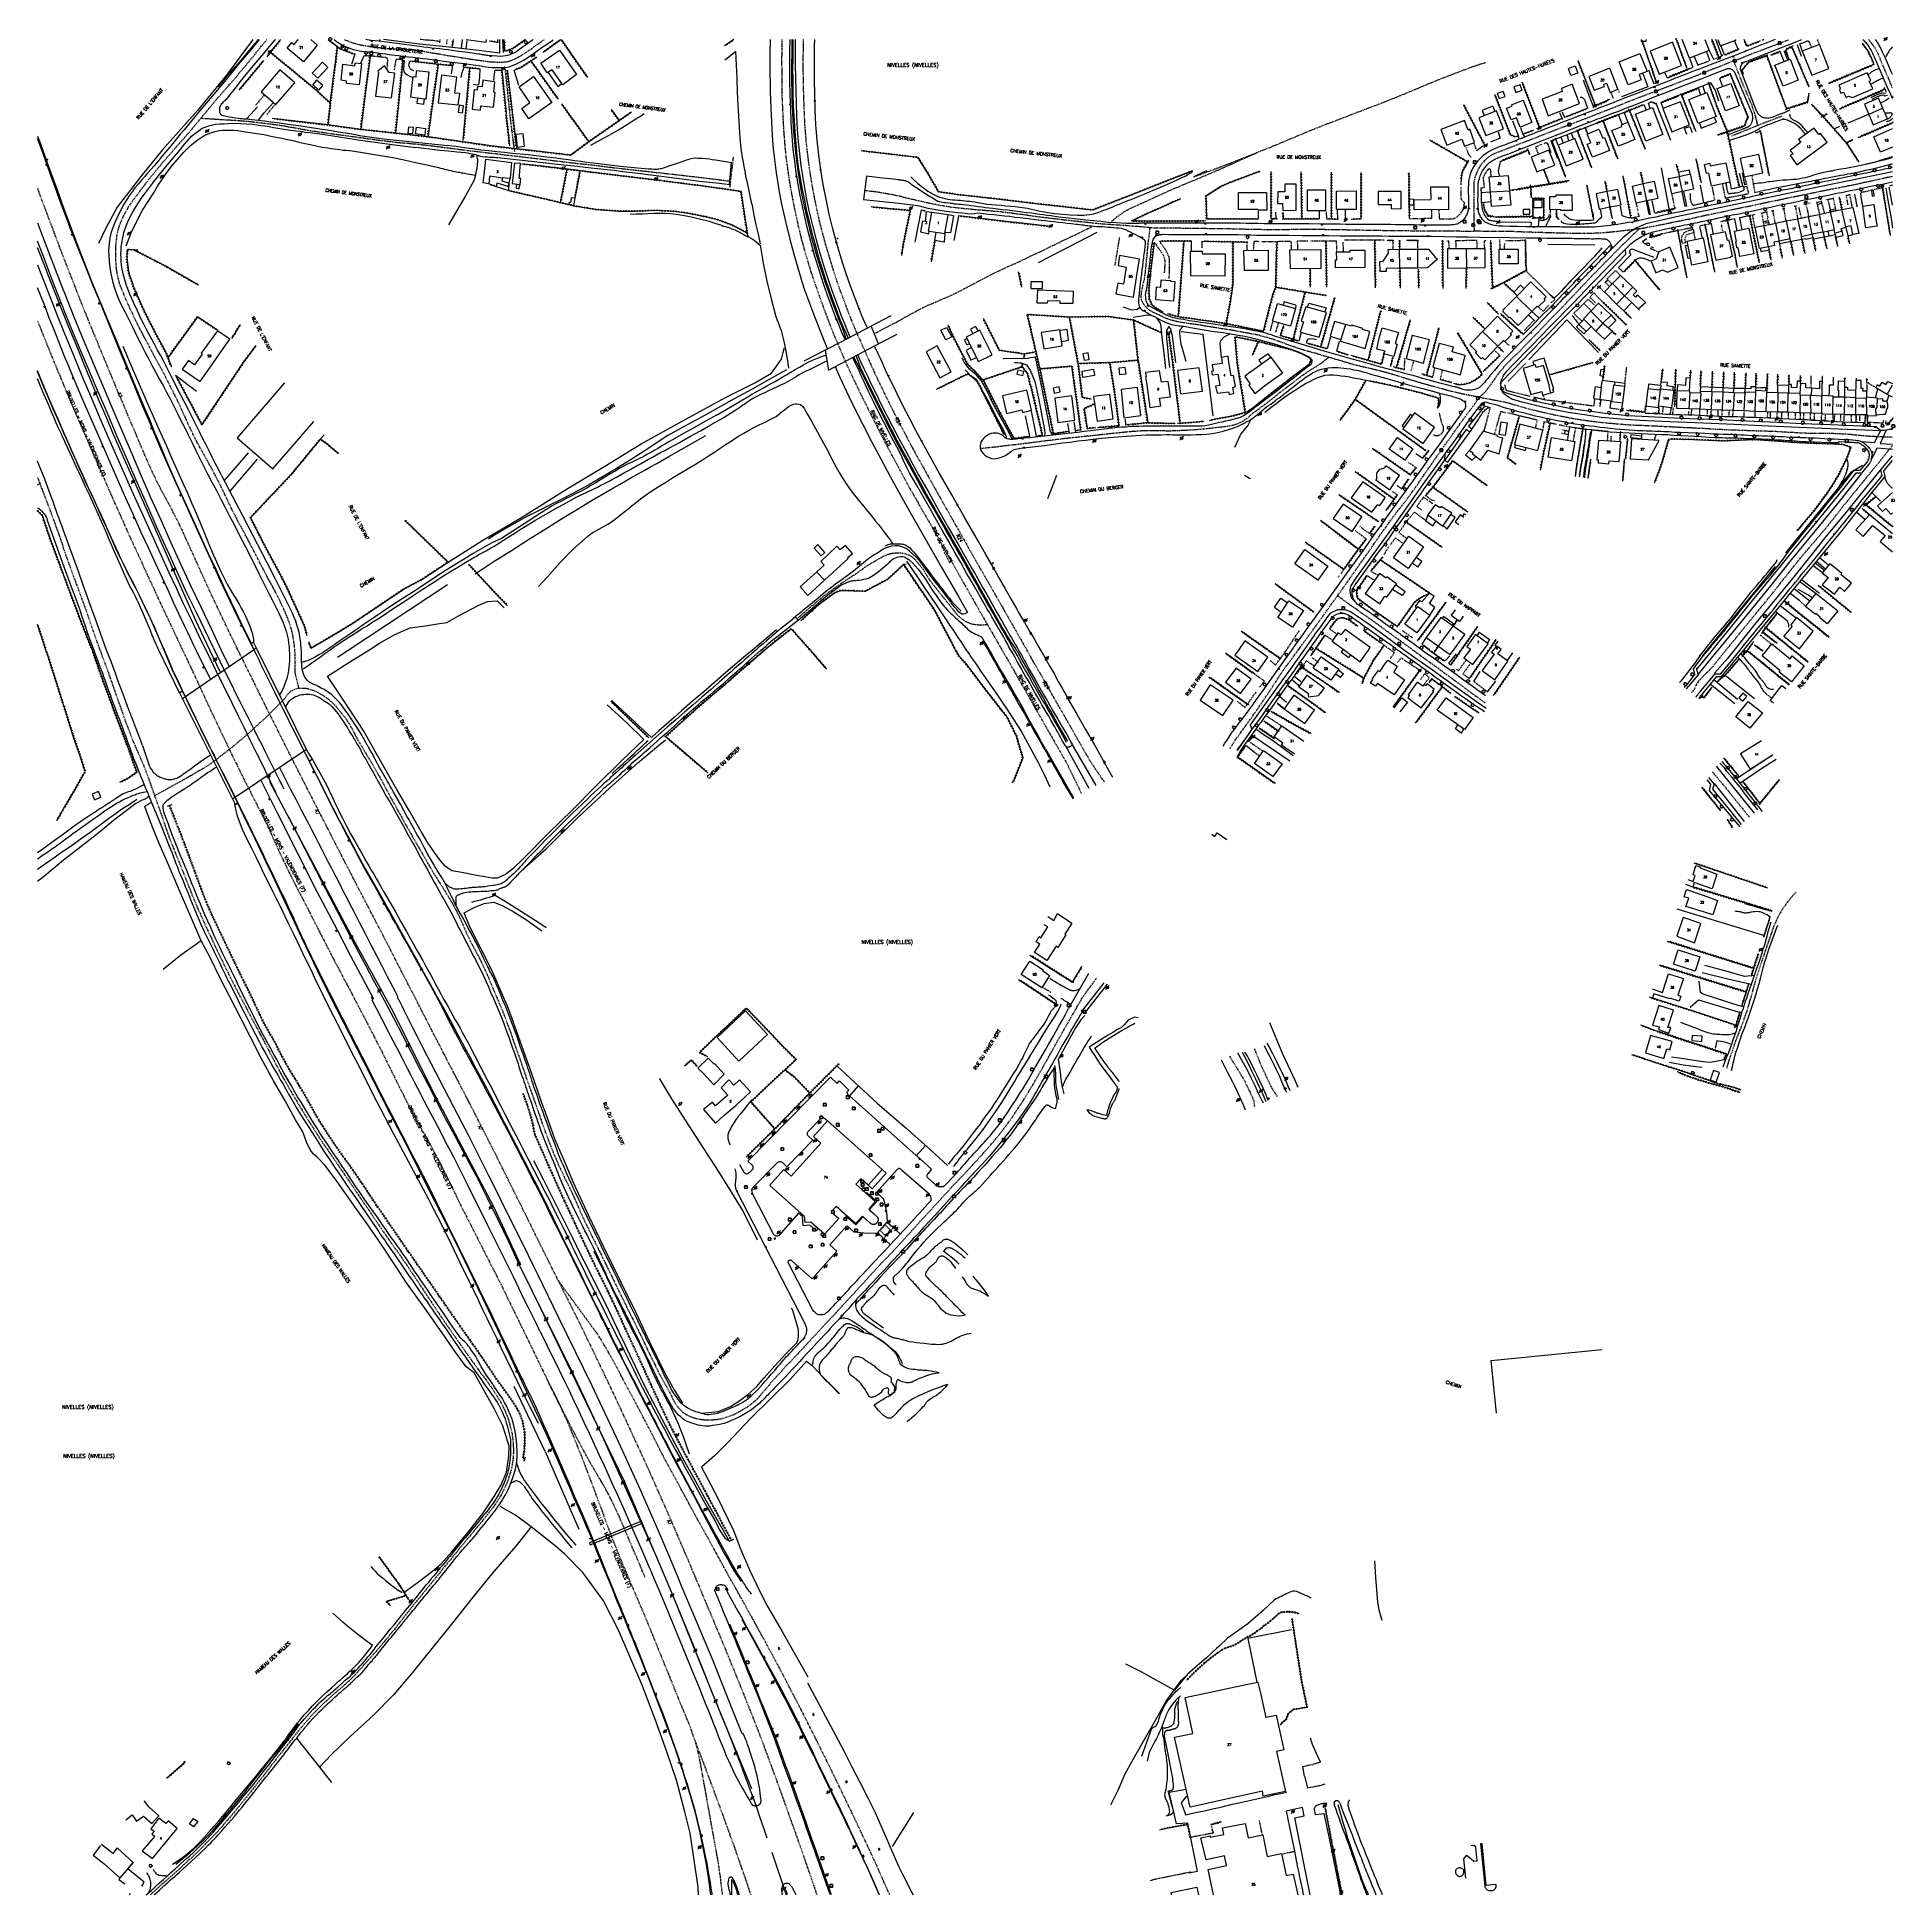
# Model space of a CAD drawing. Header units: millimetres. Extents: x 145000 to 146001, y 142000 to 143001.
import ezdxf
from ezdxf.enums import TextEntityAlignment as Align

# ---------------------------------------------------------------- set-up
doc = ezdxf.new("R2010")
doc.units = ezdxf.units.MM
doc.linetypes.add('DASHED', pattern=[0.75, 0.5, -0.25])
doc.layers.get('0').update_dxf_attribs({"linetype": 'CONTINUOUS'})
for name, color, linetype in [('W0001', 6, 'DASHED'), ('W0004', 5, 'CONTINUOUS'), ('W0006', 2, 'CONTINUOUS'), ('W0008', 7, 'CONTINUOUS'), ('W0010', 4, 'CONTINUOUS'), ('W0014', 7, 'CONTINUOUS'), ('W0015', 2, 'CONTINUOUS'), ('W0017', 7, 'CONTINUOUS'), ('W0020', 2, 'CONTINUOUS'), ('W0070', 7, 'DASHED'), ('W0071', 7, 'CONTINUOUS'), ('W0101', 7, 'CONTINUOUS'), ('W0104', 1, 'CONTINUOUS'), ('W0105', 7, 'CONTINUOUS'), ('W0112', 1, 'DASHED'), ('W0120', 7, 'CONTINUOUS'), ('W0132', 7, 'CONTINUOUS'), ('W0211', 2, 'CONTINUOUS'), ('W0214', 2, 'CONTINUOUS'), ('W0220', 5, 'DASHED'), ('W0300', 7, 'CONTINUOUS'), ('W0310', 3, 'CONTINUOUS'), ('W0322', 7, 'CONTINUOUS'), ('W0323', 7, 'CONTINUOUS'), ('W0330', 7, 'CONTINUOUS'), ('W0333', 7, 'CONTINUOUS'), ('W0401', 7, 'CONTINUOUS'), ('W0402', 7, 'CONTINUOUS'), ('W0420', 7, 'CONTINUOUS'), ('W0473', 7, 'CONTINUOUS'), ('W0476', 7, 'CONTINUOUS'), ('W0850', 7, 'CONTINUOUS'), ('W0980', 7, 'CONTINUOUS'), ('W0989', 7, 'CONTINUOUS'), ('W0990', 7, 'CONTINUOUS'), ('W0991', 7, 'CONTINUOUS'), ('W1102', 7, 'CONTINUOUS')]:
    doc.layers.add(name, color=color, linetype=linetype)
doc.styles.get("Standard").update_dxf_attribs({"font": 'romans.shx', "width": 0.85})

# ---------------------------------------------------------------- blocks, each defined once
blk = doc.blocks.new('T300')
for p, q in [((-0.8, 0.5), (-0.9, 0.3)), ((-0.9, 0.3), (-0.9, 0.2)), ((-0.9, 0.2), (-0.7, 0.1)), ((-0.7, 0.6), (-0.8, 0.5)), ((-0.8, -0.1), (-0.7, 0.1)), ((-0.6, 0.7), (-0.7, 0.6)), ((-0.7, 0.1), (-0.7, 0.1)), ((-0.5, 0.7), (-0.6, 0.7)), ((-0.3, 0.6), (-0.5, 0.7)), ((-0.3, 0.6), (-0.2, 0.7)), ((-0.2, 0.6), (-0.3, 0.6)), ((-0.2, 0.7), (-0.1, 0.8)), ((-0.1, 0.8), (0.1, 0.8)), ((0.1, 0.8), (0.2, 0.7)), ((0.2, 0.7), (0.3, 0.6)), ((0.3, 0.6), (0.4, 0.5)), ((0.5, 0.5), (0.3, 0.5)), ((0.4, 0.5), (0.4, 0.5)), ((0.6, 0.4), (0.5, 0.5)), ((0.6, 0.4), (0.7, 0.3)), ((0.7, 0.3), (0.7, 0.2)), ((0.7, 0.2), (0.7, 0.1)), ((0.7, 0.1), (0.7, -0.2)), ((-0.8, -0.2), (-0.8, -0.1)), ((-0.7, -0.3), (-0.8, -0.2)), ((-0.8, -0.2), (-0.8, -0.2)), ((-0.7, -0.4), (-0.7, -0.3)), ((-0.5, -0.5), (-0.7, -0.4)), ((-0.4, -0.5), (-0.5, -0.5)), ((-0.4, -0.5), (-0.3, -0.5)), ((-0.3, -0.5), (-0.3, -0.4)), ((-0.3, -0.6), (-0.3, -0.5)), ((-0.3, -0.5), (-0.3, -0.5)), ((-0.2, -0.7), (-0.3, -0.6)), ((-0.1, -0.8), (-0.2, -0.7)), ((0.1, -0.8), (-0.1, -0.8)), ((0.2, -0.7), (0.1, -0.8)), ((0.3, -0.5), (0.2, -0.5)), ((0.3, -0.6), (0.2, -0.7)), ((0.2, -0.7), (0.2, -0.7)), ((0.5, -0.4), (0.3, -0.5)), ((0.3, -0.5), (0.3, -0.6)), ((0.3, -0.5), (0.3, -0.5)), ((0.6, -0.3), (0.5, -0.4)), ((0.7, -0.2), (0.6, -0.3)), ((0.6, -0.3), (0.6, -0.3))]:
    blk.add_line(p, q)
blk = doc.blocks.new('T473')
for p, q in [((-0.166667, 0.166667), (0.166667, -0.166667)), ((-0.166667, -0.166667), (0.166667, 0.166667)), ((0.500001, 0.500001), (1.000002, 1.000002)), ((-1.000002, -1.000002), (-0.500001, -0.500001))]:
    blk.add_line(p, q)
blk.add_ellipse((0, 0), major_axis=(0.471405, 0.471405), ratio=1, start_param=5.4977871438, end_param=11.780972451)
blk = doc.blocks.new('T401')
for p, q in [((-0.3, 0.3), (0, 0.3)), ((-0.3, -0.25), (-0.3, 0.3)), ((-0.3, 0.15), (0, 0.15)), ((-0.3, 0), (0, 0)), ((0, 0.3), (0, -0.25)), ((-0.3, -0.15), (0, -0.15)), ((-0.3, -0.25), (-0.3, -0.3)), ((-0.3, -0.3), (0, -0.3)), ((0, -0.3), (0, -0.25))]:
    blk.add_line(p, q)
blk = doc.blocks.new('T420')
for p, q in [((0.7, 0.7), (-0.8, 0.7)), ((-0.8, 0.7), (-0.8, -0.8)), ((0.7, 0.7), (0.7, -0.8)), ((0.7, -0.8), (-0.8, -0.8))]:
    blk.add_line(p, q)
blk.add_ellipse((0, 0), major_axis=(-0.53, 0.53), ratio=1, start_param=3.926991, end_param=10.210176)
blk = doc.blocks.new('T850')
for p, q in [((-0.2, -0.1), (0, 0.3)), ((0, 0.3), (0.2, -0.1)), ((-0.2, -0.1), (0.2, -0.1))]:
    blk.add_line(p, q)
for major_axis in [(-0.106, 0.106), (-0.0354, 0.0354), (-0.0236, 0.0236)]:
    blk.add_ellipse((0, 0), major_axis=major_axis, ratio=1, start_param=3.926991, end_param=10.210176)
blk = doc.blocks.new('t310o')
at = {"color": 0, "linetype": 'Continuous'}
for centre, start, end in [((-0.5, 0.4), 216.8699, 323.1304), ((0.5, -0.4), 36.8699, 143.1303)]:
    blk.add_arc(centre, 0.625, start, end, dxfattribs=at)
blk = doc.blocks.new('t322o')
at = {"color": 0, "linetype": 'Continuous'}
for radius in [0.25, 0.15]:
    blk.add_circle((0, 0), radius, dxfattribs=at)
blk = doc.blocks.new('t323o')
at = {"color": 0, "linetype": 'Continuous'}
for radius in [0.25, 0.15]:
    blk.add_circle((0, 0), radius, dxfattribs=at)
blk = doc.blocks.new('t220o')
at = {"color": 0, "linetype": 'Continuous'}
for p, q in [((-0.25, 0.25), (0.25, 0.25)), ((-0.25, -0.25), (0.25, -0.25))]:
    blk.add_line(p, q, dxfattribs=at)

msp = doc.modelspace()

# ---------------------------------------------------------------- linework, layer by layer
at = {"layer": 'W0001'}
for points in [[(145087.9, 142957.5), (145095.3, 142966.4), (145097, 142968.4), (145098.7, 142970.4), (145100.5, 142972.4), (145102.2, 142974.4), (145103.9, 142976.4), (145105.7, 142978.3), (145107.4, 142980.3), (145109.1, 142982.4), (145110.7, 142984.3), (145112.4, 142986.3), (145114, 142988.3), (145115.6, 142990.2), (145117.2, 142992.2), (145118.8, 142994.2), (145120.4, 142996.2), (145122, 142998.1), (145123.6, 143000)], [(145165.5, 143000), (145167.2, 142999.3), (145169.3, 142998.5), (145171.3, 142997.9), (145173.4, 142997.4), (145176.7, 142996.7), (145180, 142996.2), (145183.4, 142995.8), (145186.7, 142995.5), (145188.6, 142995.3), (145190.5, 142995.2), (145192.3, 142995.1), (145194.2, 142995), (145196.1, 142994.9), (145197.9, 142994.8), (145199.8, 142994.7), (145201.7, 142994.5), (145204.6, 142994.2), (145207.6, 142993.8), (145210.5, 142993.3), (145213.4, 142992.8), (145216.4, 142992.3), (145219.3, 142991.8), (145222.2, 142991.3), (145225.2, 142990.9), (145228.2, 142990.4), (145231.2, 142989.9), (145234.2, 142989.4), (145237.3, 142989), (145239.4, 142988.7), (145241.6, 142988.4), (145243.8, 142988.1), (145246, 142988), (145248, 142987.9), (145249.9, 142987.9), (145251.9, 142988), (145253.9, 142988.3), (145255.7, 142988.9), (145257.4, 142989.7), (145259.1, 142990.6), (145260.8, 142991.5), (145263.4, 142993.2), (145266, 142994.9), (145268.5, 142996.8), (145271, 142998.5), (145273.1, 143000)], [(145401.2, 143000), (145401.2, 142994.8), (145401.1, 142988.4), (145401.2, 142981.9), (145401.2, 142975.4), (145401.3, 142969), (145401.6, 142962.5), (145401.9, 142956.1), (145402.3, 142949.6), (145402.8, 142943.2), (145403.4, 142936.8), (145404.3, 142930.4), (145405.2, 142924.1), (145406.3, 142917.8), (145407.5, 142911.5), (145408.8, 142905.3), (145410.2, 142899), (145411.7, 142892.8), (145413.4, 142886.6), (145415.2, 142880.4), (145417.1, 142874.3), (145419.2, 142868.2), (145421.3, 142862.1), (145423.7, 142855.5), (145426.2, 142848.9), (145428.7, 142842.4), (145431.4, 142835.9), (145435.4, 142826.7), (145438.1, 142820.8), (145440.9, 142815), (145443.6, 142809.2), (145446.5, 142803.5), (145449.3, 142797.8), (145452.2, 142792.1), (145455.1, 142786.5), (145458, 142780.8), (145461, 142775.1), (145464.1, 142769.4), (145467.2, 142763.7), (145470.3, 142758), (145472.1, 142754.9), (145473.9, 142751.8), (145475.6, 142748.7), (145477.4, 142745.6), (145479.2, 142742.5), (145481, 142739.4), (145482.8, 142736.3), (145484.6, 142733.2), (145487.3, 142728.3), (145490, 142723.5), (145492.8, 142718.6), (145495.5, 142713.7), (145512, 142684.8)], [(145412.8, 143000), (145412.7, 142995.4), (145412.6, 142989.8), (145412.6, 142984.3), (145412.7, 142978.7), (145412.8, 142973.1), (145413, 142966.9), (145413.2, 142960.7), (145413.5, 142954.4), (145414, 142948.2), (145414.5, 142942.5), (145415.2, 142936.7), (145415.9, 142931), (145416.8, 142925.3), (145417.8, 142919.5), (145418.9, 142913.8), (145420.1, 142908), (145421.4, 142902.3), (145423.1, 142895.7), (145424.9, 142889), (145426.9, 142882.4), (145428.9, 142875.8), (145430.5, 142870.9), (145432.2, 142866), (145434, 142861.2), (145435.8, 142856.3), (145437.2, 142852.6), (145438.7, 142848.8), (145440.2, 142845.1), (145441.8, 142841.4), (145446, 142832.2), (145448.5, 142826.4), (145451.1, 142820.7), (145453.8, 142815), (145456.5, 142809.4), (145459.3, 142803.7), (145462.1, 142798.1), (145465, 142792.5), (145468, 142786.9), (145471, 142781.1), (145474.1, 142775.4), (145477.3, 142769.8), (145480.4, 142764.1), (145483.6, 142758.5), (145486.7, 142752.8), (145489.9, 142747.2), (145493.1, 142741.6), (145496.2, 142736.1), (145499.4, 142730.5), (145502.5, 142724.9), (145505.6, 142719.4), (145512.6, 142707.3), (145519.5, 142695.2), (145526.4, 142683.1), (145533.3, 142671)], [(145914.1, 142988.4), (145918, 142989.9), (145921.9, 142991.5), (145925.8, 142993), (145929.8, 142994.5), (145931.8, 142995.3), (145933.9, 142996.1), (145935.9, 142996.8), (145938, 142997.6), (145940, 142998.4), (145942.1, 142999.2), (145944.1, 143000), (145944.2, 143000)], [(145987.1, 143000), (145987.7, 142999.4), (145989, 142997.7), (145990.3, 142995.9), (145991.4, 142994), (145992.1, 142992.7), (145992.7, 142991.3), (145993.2, 142990), (145993.7, 142988.6), (145994.3, 142987.2), (145994.9, 142985.8), (145995.5, 142984.4), (145996.1, 142983), (145996.7, 142981.6), (145997.3, 142980.2), (145997.9, 142978.8), (145998.5, 142977.4), (145999.1, 142976), (145999.7, 142974.6), (146000, 142973.9)], [(145914.5, 142988.6), (145910, 142986.8), (145905.6, 142985), (145901.1, 142983.3), (145896.6, 142981.5), (145891.6, 142979.5), (145886.6, 142977.6), (145881.5, 142975.6), (145876.5, 142973.7), (145874.4, 142972.9), (145872.3, 142972.1), (145870.3, 142971.3), (145868.2, 142970.6), (145866.1, 142969.8), (145864, 142969), (145861.9, 142968.2), (145859.9, 142967.4), (145858, 142966.7), (145856.1, 142965.9), (145854.2, 142965.1), (145852.3, 142964.4), (145850.4, 142963.6), (145848.6, 142962.9), (145846.7, 142962.1), (145844.8, 142961.4), (145842.5, 142960.5), (145840.2, 142959.6), (145838, 142958.7), (145835.7, 142957.8), (145833.4, 142957), (145831.1, 142956.1), (145828.8, 142955.2), (145826.5, 142954.3), (145821.6, 142952.5), (145816.7, 142950.6), (145811.8, 142948.7), (145806.9, 142946.8), (145802, 142944.9), (145797.2, 142943.1), (145792.3, 142941.2), (145787.5, 142939.3), (145785.5, 142938.6), (145783.6, 142937.6), (145781.9, 142936.4), (145780.3, 142935), (145778.5, 142932.9), (145777, 142930.6), (145775.8, 142928.1), (145774.8, 142925.6), (145774.4, 142923.2), (145774.3, 142920.7), (145774.4, 142918.3), (145774.4, 142915.9), (145774.3, 142913.2), (145774.4, 142910.6), (145774.4, 142908), (145774.4, 142905.4), (145774.4, 142903.2), (145774.4, 142901.1), (145774.4, 142898.9), (145774.5, 142896.7)], [(145927.4, 142953.7), (145926.9, 142956.1), (145926.3, 142958.4), (145925.6, 142960.7), (145924.8, 142963.1), (145924.3, 142964.5), (145923.7, 142966), (145923.1, 142967.4), (145922.5, 142968.8), (145921.9, 142970.3), (145921.3, 142971.7), (145920.6, 142973.1), (145920, 142974.5), (145918.6, 142978), (145917.2, 142981.6), (145915.8, 142985.1), (145914.5, 142988.6)], [(145138.7, 142671), (145138.7, 142671), (145138.7, 142671), (145138.7, 142671), (145138.7, 142671), (145138.4, 142674), (145137.9, 142677), (145137.4, 142679.9), (145136.6, 142682.9), (145135.6, 142686.1), (145134.3, 142689.3), (145133, 142692.5), (145131.5, 142695.6), (145130.6, 142697.7), (145129.6, 142699.7), (145128.5, 142701.7), (145127.5, 142703.7), (145126.4, 142705.7), (145125.3, 142707.6), (145124.2, 142709.6), (145123.2, 142711.6), (145122.1, 142713.8), (145120.9, 142715.9), (145119.8, 142718), (145118.7, 142720.2), (145117.6, 142722.3), (145116.5, 142724.4), (145115.4, 142726.6), (145114.3, 142728.7), (145113.3, 142730.7), (145112.2, 142732.6), (145111.2, 142734.6), (145110.1, 142736.6), (145109.1, 142738.5), (145108, 142740.5), (145107, 142742.5), (145106, 142744.4), (145104.6, 142747.1), (145103.3, 142749.8), (145102, 142752.5), (145100.7, 142755.3), (145099.4, 142758), (145098.1, 142760.7), (145096.7, 142763.4), (145095.3, 142766), (145094.1, 142768.4), (145092.8, 142770.7), (145091.5, 142773.1), (145090.2, 142775.4), (145088.9, 142777.7), (145087.6, 142780), (145086.3, 142782.4), (145085.1, 142784.7), (145083.6, 142787.7), (145082.2, 142790.6), (145080.8, 142793.6), (145079.5, 142796.6), (145078.1, 142799.6), (145076.8, 142802.6), (145075.4, 142805.5), (145073.9, 142808.5), (145071.4, 142813.4), (145068.9, 142818.4), (145066.3, 142823.3), (145063.6, 142828.2), (145062.5, 142830.3), (145061.4, 142832.3), (145060.3, 142834.4), (145059.2, 142836.4), (145058.1, 142838.5), (145057, 142840.6), (145055.9, 142842.7), (145054.8, 142844.8), (145052.9, 142848.5), (145051.1, 142852.4), (145049.3, 142856.2), (145047.6, 142860.1), (145046.4, 142863), (145045.2, 142865.9), (145044.1, 142868.8), (145043.3, 142871.9), (145042.7, 142875.2), (145042.3, 142878.5), (145042.2, 142881.8), (145042.1, 142885.2), (145042.2, 142886.9), (145042.2, 142888.5), (145042.3, 142890.2), (145042.5, 142891.8), (145042.7, 142893.5), (145042.9, 142895.1), (145043.3, 142896.8), (145043.7, 142898.4), (145044.7, 142901.3), (145046, 142904.2), (145047.4, 142906.9), (145048.9, 142909.6), (145050.4, 142911.8), (145051.9, 142914), (145053.5, 142916.1), (145055.1, 142918.2), (145056.9, 142920.6), (145058.7, 142923), (145060.6, 142925.4), (145062.4, 142927.7), (145064.9, 142930.7), (145067.4, 142933.7), (145069.9, 142936.6), (145072.5, 142939.6), (145073.8, 142941.1), (145075.1, 142942.6), (145076.5, 142944.1), (145077.8, 142945.6), (145079.2, 142947.2), (145080.5, 142948.7), (145081.8, 142950.2), (145083.1, 142951.7), (145087.9, 142957.5)], [(145373, 142923.6), (145364.6, 142924.7), (145356.2, 142925.7), (145347.8, 142926.7), (145339.4, 142927.6), (145336.3, 142928), (145333.3, 142928.3), (145330.3, 142928.6), (145327.2, 142929), (145324.2, 142929.3), (145321.2, 142929.6), (145318.1, 142930), (145315.1, 142930.3), (145312.9, 142930.6), (145310.8, 142930.8), (145308.7, 142931.1), (145306.6, 142931.3), (145304.4, 142931.6), (145302.3, 142931.9), (145300.2, 142932.1), (145298, 142932.4), (145295.4, 142932.7), (145292.8, 142932.9), (145290.2, 142933.2), (145287.6, 142933.5), (145282.2, 142934.2), (145276.8, 142934.8), (145271.4, 142935.5), (145266, 142936.1), (145262.3, 142936.5), (145258.7, 142937), (145255, 142937.4), (145251.3, 142937.8), (145247.7, 142938.3), (145244, 142938.7), (145240.3, 142939.1), (145236.6, 142939.6), (145232.8, 142940), (145228.9, 142940.5), (145225, 142941), (145221.1, 142941.5), (145217.2, 142942), (145213.4, 142942.5), (145209.5, 142943), (145205.6, 142943.4), (145204.1, 142943.6), (145202.7, 142943.7), (145201.2, 142943.8), (145199.7, 142944), (145198.2, 142944.1), (145196.8, 142944.2), (145195.3, 142944.3), (145193.8, 142944.5), (145188.8, 142945.1), (145183.8, 142945.7), (145178.8, 142946.4), (145173.8, 142947.1), (145167, 142948), (145160.2, 142948.9), (145153.3, 142949.9), (145146.5, 142950.9), (145144.6, 142951.2), (145142.7, 142951.6), (145140.9, 142951.9), (145139, 142952.3), (145137.1, 142952.6), (145135.2, 142952.9), (145133.3, 142953.3), (145131.4, 142953.6), (145127, 142954.2), (145122.5, 142954.8), (145118.1, 142955.3), (145113.6, 142955.8), (145109.9, 142956.1), (145106.2, 142956.4), (145102.5, 142956.6), (145098.8, 142956.8), (145096.1, 142957), (145093.4, 142957.2), (145090.6, 142957.3), (145087.9, 142957.5)], [(145927.4, 142953.7), (145913.3, 142948)], [(145940.3, 142958.7), (145927.4, 142953.7)], [(145863.6, 142898.1), (145871.1, 142899.5), (145874.8, 142900.2), (145878.4, 142900.9), (145882.1, 142901.7), (145885.8, 142902.4), (145888.1, 142902.9), (145890.5, 142903.4), (145892.9, 142903.9), (145895.2, 142904.5), (145897.6, 142905), (145900, 142905.5), (145902.4, 142906), (145904.7, 142906.5), (145910.1, 142907.6), (145915.4, 142908.8), (145920.8, 142909.9), (145926.1, 142911), (145931.6, 142912.2), (145937.1, 142913.3), (145942.6, 142914.5), (145948.1, 142915.6), (145952.5, 142916.5), (145956.8, 142917.4), (145961.2, 142918.3), (145965.6, 142919.2), (145967.4, 142919.5), (145969.2, 142919.9), (145971, 142920.2), (145972.7, 142920.6), (145974.5, 142920.9), (145976.3, 142921.3), (145978.1, 142921.6), (145979.9, 142922), (145982.3, 142922.5), (145984.8, 142923.1), (145987.3, 142923.6), (145989.7, 142924.1), (145992.2, 142924.7), (145994.7, 142925.2), (145997.2, 142925.8), (145999.6, 142926.3), (146000, 142926.4)], [(145014, 142882.7), (145013.6, 142883.6), (145013.2, 142884.6), (145012.9, 142885.6), (145012.5, 142886.6), (145009.1, 142895.6), (145005.7, 142904.6), (145002.3, 142913.6), (145000, 142919.9)], [(145599.8, 142898.6), (145596.6, 142898.9), (145593.5, 142899.2), (145590.4, 142899.4), (145587.2, 142899.7), (145585.7, 142899.8), (145584.2, 142899.9), (145582.7, 142900), (145581.2, 142900.1), (145579.7, 142900.2), (145578.2, 142900.3), (145576.7, 142900.4), (145575.2, 142900.5), (145570.6, 142900.9), (145566, 142901.4), (145561.4, 142901.9), (145556.8, 142902.4), (145552.1, 142902.9), (145547.4, 142903.5), (145542.7, 142904), (145538.1, 142904.6), (145536, 142904.9), (145534, 142905.2), (145532, 142905.5), (145530, 142905.8), (145528, 142906), (145526, 142906.3), (145523.9, 142906.6), (145521.9, 142906.8), (145519.8, 142907.1), (145517.8, 142907.3), (145515.7, 142907.4), (145513.6, 142907.6), (145511.6, 142907.8), (145509.5, 142908), (145507.4, 142908.1), (145505.3, 142908.3), (145501.8, 142908.7), (145498.2, 142909), (145494.6, 142909.4), (145491, 142909.9), (145488.7, 142910.2), (145486.5, 142910.6), (145484.2, 142911.1), (145481.9, 142911.5), (145479.3, 142912.1), (145476.6, 142912.7), (145474, 142913.3), (145471.4, 142913.9), (145469.9, 142914.3), (145468.4, 142914.6), (145466.9, 142915), (145465.5, 142915.4), (145464, 142915.7), (145462.5, 142916), (145461, 142916.4), (145459.5, 142916.6), (145456.1, 142917.2), (145452.7, 142917.8), (145449.3, 142918.2), (145445.9, 142918.6)], [(145696.1, 142828.8), (145693.3, 142829.6), (145691.6, 142830.1), (145690, 142830.6), (145688.3, 142831.1), (145686.6, 142831.5), (145684.9, 142832), (145683.2, 142832.5), (145681.6, 142833), (145679.9, 142833.5), (145677.6, 142834.3), (145675.4, 142835), (145673.2, 142835.9), (145670.9, 142836.7), (145668.7, 142837.5), (145666.5, 142838.3), (145664.2, 142839), (145661.9, 142839.7), (145658, 142840.7), (145654.1, 142841.5), (145650.1, 142842.2), (145646.2, 142842.9), (145643.6, 142843.4), (145641, 142843.8), (145638.4, 142844.2), (145635.8, 142844.6), (145633.2, 142845), (145630.6, 142845.4), (145628, 142845.9), (145625.4, 142846.3), (145621.9, 142846.8), (145618.3, 142847.3), (145614.7, 142847.9), (145611.2, 142848.8), (145609.6, 142849.3), (145608, 142849.9), (145606.5, 142850.7), (145605, 142851.4), (145603.2, 142852.2), (145601.4, 142853), (145599.7, 142854), (145598.1, 142855.2), (145597.2, 142856.2), (145596.4, 142857.3), (145595.7, 142858.5), (145595.2, 142859.7), (145595, 142860.8), (145595, 142861.9), (145595.1, 142863), (145595.2, 142864), (145595.5, 142865.7), (145595.9, 142867.4), (145596.3, 142869.1), (145596.7, 142870.8), (145597, 142872.9), (145597.3, 142875), (145597.5, 142877), (145597.7, 142879.1), (145597.8, 142880.3), (145597.9, 142881.5), (145598.1, 142882.6), (145598.2, 142883.8), (145598.3, 142885), (145598.4, 142886.2), (145598.5, 142887.4), (145598.6, 142888.5), (145598.8, 142890.3), (145599, 142892), (145599.2, 142893.8), (145599.4, 142895.6), (145599.8, 142898.6)], [(145599.5, 142898.7), (145603.5, 142898.6), (145607.4, 142898.6), (145611.4, 142898.5), (145615.3, 142898.5), (145622.6, 142898.4), (145629.9, 142898.3), (145637.2, 142898.2), (145644.6, 142898.1), (145647, 142898), (145649.4, 142898), (145651.8, 142897.9), (145654.2, 142897.9), (145656.6, 142897.8), (145659, 142897.8), (145661.4, 142897.7), (145663.8, 142897.7), (145667, 142897.7), (145670.2, 142897.7), (145673.5, 142897.7), (145676.7, 142897.8), (145679.9, 142897.8), (145683.2, 142897.8), (145686.4, 142897.8), (145689.6, 142897.8), (145692.7, 142897.8), (145695.7, 142897.7), (145698.8, 142897.7), (145701.8, 142897.6), (145704.9, 142897.6), (145707.9, 142897.5), (145710.9, 142897.4), (145714, 142897.4), (145720, 142897.3), (145726, 142897.2), (145732, 142897.1), (145738.1, 142897.1), (145740.9, 142897), (145743.8, 142897), (145746.7, 142897), (145749.5, 142897), (145752.4, 142897), (145755.3, 142897), (145758.1, 142897), (145761, 142897), (145774.5, 142896.7)], [(145863.6, 142898.1), (145857.4, 142897.2), (145852.8, 142896.7), (145848.2, 142896.2), (145843.6, 142895.8), (145838.9, 142895.6), (145834.3, 142895.5), (145829.7, 142895.5), (145825.1, 142895.6), (145820.5, 142895.7), (145813.8, 142895.9), (145807.1, 142896.1), (145800.4, 142896.3), (145793.7, 142896.6), (145774.5, 142896.7)], [(145863.6, 142898.1), (145860.6, 142895.3), (145857.7, 142892.4), (145854.7, 142889.6), (145851.8, 142886.7), (145848, 142882.8), (145844.2, 142879), (145840.5, 142875.1), (145836.7, 142871.3), (145834.3, 142868.7), (145831.8, 142866.1), (145829.4, 142863.6), (145826.9, 142861), (145824.5, 142858.4), (145822, 142855.8), (145819.6, 142853.3), (145817.1, 142850.7), (145812.4, 142845.9), (145807.8, 142841), (145803.1, 142836.2), (145798.4, 142831.4), (145796.1, 142829.3), (145793.9, 142827.1), (145791.7, 142824.9), (145789.7, 142822.6), (145788.5, 142821.1), (145787.3, 142819.6), (145786.2, 142818.1), (145785.2, 142816.5), (145784.1, 142815), (145783, 142813.5), (145781.9, 142812), (145780.7, 142810.5), (145779.9, 142809.7), (145779.1, 142808.9), (145778.3, 142808.1), (145777.4, 142807.3)], [(145027.9, 142847.5), (145027.4, 142848.6), (145027, 142849.7), (145026.6, 142850.8), (145026.1, 142851.9), (145023, 142859.6), (145020, 142867.3), (145017, 142875), (145014, 142882.7)], [(145000, 142848.3), (145001.9, 142843.5), (145004.2, 142837.7), (145006.6, 142831.8), (145009, 142826), (145011.4, 142820.1), (145012.1, 142818.6), (145012.7, 142817), (145013.4, 142815.5), (145014, 142813.9)], [(145108, 142671), (145106.7, 142673.7), (145105.4, 142676.4), (145104, 142679.2), (145102.7, 142681.9), (145099.8, 142688), (145096.9, 142694.1), (145094, 142700.2), (145091.2, 142706.3), (145089.3, 142710.4), (145087.4, 142714.6), (145085.5, 142718.8), (145083.6, 142723), (145081.7, 142727.2), (145079.8, 142731.4), (145077.9, 142735.6), (145075.9, 142739.7), (145074.2, 142743), (145072.5, 142746.4), (145070.8, 142749.7), (145069, 142753), (145067.2, 142756.2), (145065.5, 142759.5), (145063.8, 142762.9), (145062.2, 142766.2), (145058.9, 142773.5), (145055.8, 142780.8), (145052.7, 142788.1), (145049.6, 142795.4), (145046.3, 142803.3), (145042.9, 142811.2), (145039.6, 142819.2), (145036.3, 142827.1), (145034.2, 142832.2), (145032.1, 142837.3), (145030, 142842.4), (145027.9, 142847.5)], [(145508.4, 142779.7), (145513.1, 142780.2), (145517.8, 142780.7), (145522.4, 142781.3), (145527.1, 142781.8), (145529.8, 142782.1), (145532.6, 142782.5), (145535.3, 142782.8), (145538.1, 142783.2), (145540.8, 142783.5), (145543.5, 142783.9), (145546.3, 142784.2), (145549, 142784.5), (145554.7, 142785.2), (145560.3, 142785.8), (145565.9, 142786.4), (145571.6, 142787), (145577.7, 142787.7), (145583.8, 142788.3), (145589.9, 142788.9), (145596, 142789.3), (145598.1, 142789.4), (145600.2, 142789.4), (145602.3, 142789.4), (145604.4, 142789.3), (145606.5, 142789.3), (145608.6, 142789.2), (145610.7, 142789.2), (145612.8, 142789.3), (145618.3, 142789.5), (145623.7, 142789.8), (145629.2, 142790.3), (145634.6, 142790.9), (145638.1, 142791.3), (145641.6, 142791.7), (145645.1, 142792.4), (145648.5, 142793.6), (145650.3, 142794.6), (145652, 142795.9), (145653.5, 142797.2), (145655, 142798.5), (145657.1, 142800), (145659.1, 142801.5), (145661.1, 142803), (145663.1, 142804.5), (145664.5, 142805.6), (145666, 142806.7), (145667.4, 142807.9), (145668.8, 142809), (145670.2, 142810.1), (145671.6, 142811.2), (145673.1, 142812.3), (145674.5, 142813.4), (145677.1, 142815.3), (145679.6, 142817.3), (145682.2, 142819.2), (145684.9, 142821.1), (145685.8, 142821.7), (145686.7, 142822.3), (145687.6, 142822.8), (145688.5, 142823.4), (145689.4, 142823.9), (145690.3, 142824.5), (145691.2, 142825.1), (145692.1, 142825.7), (145693.1, 142826.4), (145694.1, 142827.2), (145695.1, 142828), (145696.1, 142828.8)], [(145777.4, 142807.3), (145774.8, 142807.7), (145772.1, 142808.2), (145769.5, 142808.7), (145766.9, 142809.3), (145762.3, 142810.4), (145757.7, 142811.6), (145753.1, 142812.9), (145748.6, 142814.1), (145745.5, 142815), (145742.5, 142815.9), (145739.4, 142816.8), (145736.3, 142817.8), (145733.3, 142818.7), (145730.2, 142819.6), (145727.2, 142820.5), (145724.1, 142821.3), (145722.2, 142821.8), (145720.4, 142822.2), (145718.5, 142822.7), (145716.6, 142823.1), (145714.8, 142823.5), (145712.9, 142824), (145711.1, 142824.4), (145709.2, 142824.9), (145696.1, 142828.8)], [(145014, 142813.9), (145015.8, 142809.7), (145017.5, 142805.6), (145019.3, 142801.4), (145021.1, 142797.2), (145022.3, 142794.4), (145023.6, 142791.5), (145024.8, 142788.7), (145026, 142785.8), (145027.3, 142783), (145028.6, 142780.1), (145029.8, 142777.3), (145031, 142774.5), (145032.3, 142771.6), (145033.5, 142768.8), (145034.7, 142765.9), (145036, 142763.1), (145037.2, 142760.2), (145038.4, 142757.4), (145039.7, 142754.6), (145040.9, 142751.7), (145044.5, 142743.8), (145048, 142735.9), (145051.6, 142727.9), (145055.3, 142720), (145059.1, 142711.6), (145063, 142703.2), (145066.9, 142694.8), (145070.9, 142686.4), (145072.7, 142682.6), (145074.5, 142678.7), (145076.3, 142674.9), (145078.1, 142671)], [(145700.8, 142700.2), (145703.7, 142704.2), (145706.5, 142708.2), (145709.3, 142712.2), (145712.1, 142716.2), (145714.2, 142719.2), (145716.3, 142722.1), (145718.4, 142725.1), (145720.4, 142728.1), (145722.5, 142731.1), (145724.6, 142734.1), (145726.7, 142737), (145728.8, 142739.9), (145730.2, 142741.9), (145731.7, 142743.9), (145733.2, 142745.9), (145734.7, 142747.8), (145736.3, 142749.8), (145737.8, 142751.7), (145739.2, 142753.7), (145740.7, 142755.7), (145742.3, 142757.9), (145743.9, 142760.1), (145745.4, 142762.4), (145747, 142764.7), (145748.5, 142766.9), (145750.1, 142769.2), (145751.6, 142771.4), (145753.2, 142773.7), (145756.1, 142777.8), (145759, 142781.9), (145762, 142786), (145764.9, 142790.2), (145768, 142794.5), (145771.2, 142798.8), (145774.3, 142803), (145777.4, 142807.3)], [(145777.4, 142807.3), (145791.4, 142804.6), (145796.7, 142803.1), (145801.9, 142801.6), (145807.2, 142800.2), (145812.5, 142799), (145817.7, 142797.8), (145822.8, 142796.8), (145828, 142795.8), (145833.2, 142795), (145838.3, 142794.3), (145843.4, 142793.7), (145848.5, 142793.2), (145853.6, 142792.8), (145858.5, 142792.4), (145863.3, 142792.2), (145868.2, 142792), (145873.1, 142791.8), (145875.6, 142791.6), (145878.1, 142791.5), (145880.5, 142791.4), (145883, 142791.3), (145885.5, 142791.1), (145888, 142791), (145890.4, 142790.9), (145892.9, 142790.8), (145895.9, 142790.6), (145898.8, 142790.5), (145901.8, 142790.3), (145904.7, 142790.1), (145907.7, 142790), (145910.6, 142789.8), (145913.6, 142789.7), (145916.5, 142789.6), (145919.1, 142789.5), (145921.7, 142789.4), (145924.2, 142789.3), (145926.8, 142789.2), (145929.3, 142789.2), (145931.9, 142789.1), (145934.5, 142789), (145937, 142788.9), (145939.3, 142788.8), (145941.6, 142788.6), (145943.9, 142788.5), (145946.2, 142788.4), (145948.5, 142788.2), (145950.7, 142788.1), (145953, 142788), (145955.3, 142787.9), (145957.5, 142787.8), (145959.7, 142787.8), (145961.8, 142787.8), (145964, 142787.8), (145966.2, 142787.8), (145968.3, 142787.8), (145970.5, 142787.7), (145972.6, 142787.6), (145974.6, 142787.5), (145976.5, 142787.4), (145978.5, 142787.2), (145980.4, 142787), (145982.3, 142786.8), (145984.3, 142786.6), (145986.2, 142786.5), (145988.1, 142786.3), (146000, 142785.8)], [(145910.3, 142671), (145912.4, 142673.5), (145914.5, 142676.1), (145916.6, 142678.6), (145918.6, 142681.2), (145923, 142686.5), (145927.4, 142691.9), (145931.8, 142697.2), (145936.1, 142702.6), (145937.9, 142704.8), (145939.7, 142707.1), (145941.4, 142709.3), (145943.2, 142711.5), (145944.9, 142713.7), (145946.7, 142715.9), (145948.5, 142718.2), (145950.3, 142720.4), (145951.8, 142722.2), (145953.3, 142724), (145954.9, 142725.8), (145956.4, 142727.6), (145958, 142729.4), (145959.5, 142731.2), (145961, 142733), (145962.5, 142734.9), (145964.2, 142736.8), (145965.8, 142738.8), (145967.4, 142740.8), (145969, 142742.8), (145970.6, 142744.8), (145972.1, 142746.9), (145973.7, 142748.9), (145975.4, 142750.8), (145977.1, 142753), (145978.8, 142755.1), (145980.6, 142757.3), (145982.3, 142759.4), (145984.1, 142761.5), (145985.8, 142763.7), (145987.6, 142765.8), (145989.3, 142768), (145992.9, 142772.3), (145996.4, 142776.7), (145999.9, 142781.2), (146000, 142781.2)], [(145000, 142763.9), (145001.2, 142760.9)], [(145000, 142759.8), (145001.2, 142760.9)], [(145001.2, 142760.9), (145001.4, 142760.3), (145001.6, 142759.7), (145001.8, 142759.2), (145002, 142758.6), (145002.2, 142758), (145002.4, 142757.5), (145002.7, 142756.9), (145002.9, 142756.4), (145004.8, 142751.2), (145006.8, 142746), (145008.7, 142740.9), (145010.6, 142735.7), (145011.5, 142733.2), (145012.3, 142730.7), (145013.2, 142728.2), (145014, 142725.6)], [(145014, 142725.6), (145014.6, 142723.8), (145015.3, 142721.9), (145015.9, 142720), (145016.6, 142718.1), (145017.5, 142715.7), (145018.4, 142713.2), (145019.3, 142710.7), (145020.2, 142708.2), (145021.2, 142705.8), (145022.1, 142703.3), (145023, 142700.8), (145023.9, 142698.3), (145025.5, 142694.1), (145027, 142689.8), (145028.4, 142685.5), (145029.9, 142681.2), (145030.8, 142678.7), (145031.7, 142676.1), (145032.7, 142673.6), (145033.6, 142671)], [(145409.4, 142687.9), (145411.2, 142689.5), (145413, 142691), (145414.8, 142692.6), (145416.7, 142694.1), (145419.2, 142696.2), (145421.8, 142698.4), (145424.4, 142700.5), (145427.1, 142702.5), (145430.6, 142705), (145434.1, 142707.5), (145437.7, 142709.9), (145441.3, 142712.2), (145443.8, 142714), (145446.4, 142715.8), (145448.9, 142717.5), (145451.6, 142719), (145453.8, 142720.3), (145456, 142721.5), (145458.4, 142722.6), (145460.9, 142723.2), (145463.1, 142723.4), (145465.3, 142723.4), (145467.5, 142723), (145469.6, 142722.3), (145471.5, 142721.2), (145473.1, 142719.7), (145474.5, 142718.1), (145475.9, 142716.4), (145476.6, 142715.5), (145477.3, 142714.5), (145478, 142713.5), (145478.6, 142712.5), (145479.2, 142711.5), (145479.8, 142710.5), (145480.5, 142709.5), (145481.1, 142708.5), (145483.3, 142705.7), (145485.5, 142702.9), (145487.7, 142700.1), (145489.9, 142697.4), (145491.9, 142694.9), (145493.8, 142692.4), (145495.8, 142690), (145498.2, 142687.8), (145499.3, 142687), (145500.5, 142686.3), (145501.7, 142685.8), (145503, 142685.3), (145504.2, 142685), (145505.4, 142684.8), (145506.6, 142684.7), (145507.8, 142684.6), (145508.8, 142684.6), (145509.9, 142684.6), (145511, 142684.7), (145512, 142684.8)], [(145679.6, 142671), (145680, 142671.5), (145680.3, 142671.9), (145680.7, 142672.4), (145681, 142672.9), (145686, 142679.7), (145691, 142686.5), (145695.9, 142693.4), (145700.8, 142700.2)], [(145741.5, 142671), (145740.9, 142671.4), (145740.3, 142671.9), (145739.7, 142672.3), (145739.1, 142672.7), (145738.5, 142673.2), (145737.9, 142673.6), (145737.3, 142674), (145736.7, 142674.5), (145732.1, 142677.8), (145727.5, 142681.1), (145722.9, 142684.5), (145718.3, 142687.8), (145717, 142688.7), (145715.7, 142689.6), (145714.4, 142690.5), (145713.1, 142691.4), (145711.8, 142692.4), (145710.5, 142693.3), (145709.2, 142694.2), (145707.9, 142695.1), (145706.1, 142696.4), (145704.3, 142697.7), (145702.5, 142699), (145700.8, 142700.3)], [(145512, 142684.8), (145514.5, 142680.6), (145515.8, 142678.2), (145517.2, 142675.8), (145518.6, 142673.4), (145520, 142671)], [(145033.6, 142671), (145035.1, 142666.8), (145036.7, 142662.7), (145038.2, 142658.5), (145039.7, 142654.3), (145040.9, 142650.9), (145042.1, 142647.4), (145043.3, 142643.9), (145044.6, 142640.5), (145045.8, 142637), (145047, 142633.5), (145048.3, 142630.1), (145049.6, 142626.7), (145051.3, 142622.2), (145053.2, 142617.8), (145055.1, 142613.5), (145057, 142609.1), (145058.6, 142605), (145060.2, 142600.8), (145061.6, 142596.6), (145063.1, 142592.4)], [(145078.1, 142671), (145079.4, 142668.4), (145080.6, 142665.8), (145081.8, 142663.2), (145083.1, 142660.6), (145086.9, 142652.4), (145090.7, 142644.1), (145094.6, 142635.8), (145098.5, 142627.6), (145101.6, 142621.2), (145104.6, 142614.8), (145107.8, 142608.4), (145110.9, 142602), (145112.4, 142599), (145114, 142596), (145115.5, 142592.9), (145117.1, 142589.9), (145118.6, 142586.9), (145120.2, 142583.8), (145121.7, 142580.8), (145123.2, 142577.7), (145124.6, 142574.8), (145125.9, 142571.9), (145127.3, 142568.9), (145128.6, 142566), (145129.9, 142563), (145131.3, 142560.1), (145132.7, 142557.2), (145134.1, 142554.3), (145135.5, 142551.2), (145137.1, 142548.2), (145138.6, 142545.2), (145140.1, 142542.2), (145141.7, 142539.2), (145143.2, 142536.3), (145144.8, 142533.3), (145146.3, 142530.3), (145147.9, 142527.2), (145149.5, 142524.1), (145151, 142521), (145152.6, 142517.9), (145154.2, 142514.9), (145155.8, 142511.8), (145157.3, 142508.7), (145158.9, 142505.6), (145160.7, 142502.1), (145162.6, 142498.7), (145164.4, 142495.2), (145166.2, 142491.7), (145168.1, 142488.3), (145169.9, 142484.8), (145171.7, 142481.3), (145173.6, 142477.8), (145176.7, 142471.8), (145179.8, 142465.8), (145182.9, 142459.7), (145186, 142453.7), (145187.8, 142450), (145189.7, 142446.3), (145191.5, 142442.6), (145193.3, 142438.9), (145195.1, 142435.2), (145197, 142431.5), (145198.9, 142427.8), (145200.8, 142424.1), (145202.7, 142420.5), (145204.7, 142416.9), (145206.7, 142413.2), (145208.7, 142409.6), (145210.7, 142406), (145212.7, 142402.4), (145214.7, 142398.7), (145216.6, 142395.1), (145218.5, 142391.4), (145220.3, 142387.8), (145222.1, 142384.1), (145223.9, 142380.4), (145225.7, 142376.7), (145227.4, 142373.1), (145229.2, 142369.4), (145231.1, 142365.8), (145246.1, 142336.3), (145249.7, 142329.2), (145253.2, 142322.1), (145256.7, 142314.9), (145260.2, 142307.7), (145263.9, 142300.1), (145267.6, 142292.5), (145271.3, 142284.8), (145275, 142277.2)], [(145280.7, 142331.1), (145268.5, 142355.6), (145264.7, 142363.4), (145260.8, 142371.2), (145257, 142378.9), (145253.1, 142386.7), (145249, 142394.9), (145244.9, 142403.2), (145240.7, 142411.4), (145236.5, 142419.6), (145234.5, 142423.6), (145232.4, 142427.7), (145230.3, 142431.7), (145228.2, 142435.7), (145226.1, 142439.8), (145224, 142443.8), (145221.9, 142447.8), (145219.8, 142451.9), (145217.7, 142456), (145215.6, 142460.1), (145213.5, 142464.1), (145211.4, 142468.2), (145209.3, 142472.3), (145207.2, 142476.4), (145205.1, 142480.5), (145203, 142484.6), (145198.7, 142492.9), (145194.4, 142501.2), (145190.2, 142509.5), (145185.9, 142517.8), (145183.8, 142521.8), (145181.7, 142525.9), (145179.6, 142529.9), (145177.5, 142534), (145175.3, 142538.1), (145173.2, 142542.1), (145171.1, 142546.2), (145169, 142550.3), (145164.8, 142558.4), (145160.6, 142566.6), (145156.4, 142574.8), (145152.2, 142583), (145148, 142591.2), (145143.8, 142599.4), (145139.6, 142607.7), (145135.4, 142615.9), (145131.3, 142624.1), (145127.2, 142632.3), (145123.1, 142640.5), (145119, 142648.7), (145116.3, 142654.3), (145113.5, 142659.8), (145110.8, 142665.4), (145108, 142671)], [(145140.9, 142650.5), (145138.9, 142658.5), (145138.9, 142660), (145138.9, 142661.6), (145138.9, 142663.2), (145138.9, 142664.7), (145138.9, 142666.3), (145138.9, 142667.9), (145138.8, 142669.4), (145138.7, 142671)], [(145520, 142671), (145522.2, 142667.1), (145524.5, 142663.2), (145526.7, 142659.3), (145528.9, 142655.4), (145530.5, 142652.6), (145532.1, 142649.9), (145533.6, 142647.1), (145535.2, 142644.3), (145536.8, 142641.6), (145538.3, 142638.8), (145539.9, 142636.1), (145541.5, 142633.3), (145545.9, 142625.6), (145550.3, 142617.9), (145554.7, 142610.2), (145558.5, 142602.4), (145562.6, 142593.9), (145562.6, 142593.9)], [(145575.2, 142599.9), (145573.4, 142602.3), (145567.9, 142610.5), (145563, 142618.9), (145559.8, 142624.5), (145556.7, 142630), (145553.5, 142635.6), (145550.3, 142641.2), (145547.1, 142646.7), (145544, 142652.3), (145540.8, 142657.9), (145537.6, 142663.4), (145536.5, 142665.3), (145535.5, 142667.2), (145534.4, 142669.1), (145533.3, 142671)], [(145642.9, 142618), (145642.9, 142618), (145646.2, 142623.2), (145648.7, 142626.6), (145651.2, 142630), (145653.7, 142633.5), (145656.1, 142636.9), (145660, 142642.5), (145663.8, 142648.2), (145667.5, 142653.9), (145671.2, 142659.6), (145673.3, 142662.4), (145675.4, 142665.3), (145677.5, 142668.1), (145679.6, 142671)], [(145741.5, 142671), (145745.2, 142668.3), (145749, 142665.5), (145752.8, 142662.8), (145756.6, 142660), (145763, 142655.3), (145769.5, 142650.5), (145775.9, 142645.8), (145780.5, 142642.4)], [(145910.3, 142671), (145908.5, 142668.8), (145906.7, 142666.6), (145904.9, 142664.3), (145903.1, 142662.1), (145901.8, 142660.7), (145900.5, 142659.3), (145899.1, 142658), (145897.7, 142656.6), (145896.3, 142655.1), (145895.1, 142653.6), (145894, 142651.9), (145893.2, 142650), (145892.5, 142649.1), (145891.5, 142647.9), (145891.5, 142647.9)], [(145140.9, 142650.5), (145138.5, 142649.8), (145136.4, 142648.6), (145134.6, 142646.9), (145133.2, 142644.8), (145124.3, 142635.8), (145115, 142627.2), (145105.4, 142619), (145095.4, 142611.2), (145092.3, 142609.1), (145089.2, 142607.1), (145085.9, 142605.2), (145082.7, 142603.3), (145063.1, 142592.4)], [(145140.9, 142650.5), (145144.5, 142650.5), (145147.9, 142649.6), (145151, 142648.2), (145153.9, 142646.5), (145157.2, 142644.2), (145160.1, 142641.4), (145162.8, 142638.3), (145165.3, 142635.2), (145166.5, 142633.5), (145167.7, 142631.7), (145168.7, 142629.9), (145169.8, 142628), (145170.7, 142626.1), (145171.7, 142624.3), (145172.7, 142622.4), (145173.8, 142620.6), (145174.9, 142618.7), (145176, 142616.8), (145177.1, 142615), (145178.2, 142613.1), (145179.4, 142611.3), (145180.5, 142609.4), (145181.6, 142607.5), (145182.7, 142605.6), (145183.8, 142603.6), (145185, 142601.5), (145186.1, 142599.5), (145187.2, 142597.4), (145188.3, 142595.4), (145189.4, 142593.3), (145190.5, 142591.2), (145191.6, 142589.2), (145193.9, 142585.1), (145196.2, 142581), (145198.4, 142577), (145200.7, 142572.9), (145203.9, 142567.3), (145207.2, 142561.6), (145210.4, 142556), (145213.7, 142550.4), (145215.2, 142548), (145216.7, 142545.6), (145218.2, 142543.2), (145219.7, 142540.8), (145221.2, 142538.5), (145222.6, 142536.1), (145224.1, 142533.6), (145225.4, 142531.2), (145226.4, 142529.2), (145227.3, 142527.3), (145228.2, 142525.3), (145229.1, 142523.4), (145229.9, 142521.4), (145230.8, 142519.4), (145231.7, 142517.5), (145232.6, 142515.5), (145233.4, 142513.9), (145234.3, 142512.2), (145235.2, 142510.6), (145236, 142509), (145236.9, 142507.3), (145237.8, 142505.7), (145238.6, 142504.1), (145239.4, 142502.4), (145241.2, 142498.6), (145242.9, 142494.8), (145244.5, 142490.9), (145246.1, 142487.1), (145247.5, 142483.8), (145248.9, 142480.6), (145250.3, 142477.3), (145251.6, 142474), (145253.2, 142469.6), (145254.9, 142465.1), (145256.4, 142460.6), (145258, 142456.1), (145258.7, 142454.1), (145259.5, 142452), (145260.2, 142450), (145260.9, 142447.9), (145261.6, 142445.9), (145262.3, 142443.8), (145263, 142441.8), (145263.7, 142439.7), (145265, 142436), (145266.3, 142432.4), (145267.6, 142428.7), (145268.9, 142425), (145270.5, 142420.4), (145272.1, 142415.8), (145273.7, 142411.3), (145275.4, 142406.7), (145276.7, 142403.4), (145278, 142400.2), (145279.3, 142397), (145280.7, 142393.8), (145281.8, 142391.5), (145282.9, 142389.2), (145283.9, 142386.9), (145285.1, 142384.6), (145286.2, 142382.4), (145287.3, 142380.1), (145288.4, 142377.8), (145289.4, 142375.5), (145290, 142374.2), (145290.6, 142372.9), (145291.2, 142371.5), (145291.8, 142370.2), (145292.3, 142368.9), (145292.9, 142367.5), (145293.5, 142366.2), (145294.1, 142364.9), (145295.1, 142362.8), (145296.1, 142360.7), (145297.2, 142358.6), (145298.2, 142356.5), (145299.2, 142354.4), (145300.3, 142352.3), (145301.3, 142350.2), (145302.3, 142348.1), (145303.4, 142346), (145304.4, 142343.9), (145305.4, 142341.8), (145306.4, 142339.7), (145307.5, 142337.6), (145308.5, 142335.5), (145309.5, 142333.4), (145310.6, 142331.3), (145312.7, 142326.9), (145314.8, 142322.6), (145316.9, 142318.3), (145319.1, 142313.9), (145319.8, 142312.4), (145320.6, 142310.8), (145321.4, 142309.3), (145322.1, 142307.8), (145322.9, 142306.2), (145323.7, 142304.7), (145324.4, 142303.2), (145325.2, 142301.6), (145326.2, 142299.6), (145327.1, 142297.5), (145328.1, 142295.5), (145329, 142293.5), (145330, 142291.4), (145331, 142289.4), (145332, 142287.4), (145333, 142285.3), (145334.6, 142282.1), (145336.3, 142278.8), (145338.1, 142275.6), (145339.9, 142272.4), (145341.5, 142269.4), (145343, 142266.2), (145344.9, 142263.2), (145347.3, 142260.6), (145349.5, 142259), (145351.9, 142257.8), (145354.4, 142257), (145357, 142256.4), (145360.1, 142256), (145363.1, 142256), (145366.2, 142256.3), (145369.2, 142256.8), (145372.1, 142257.7), (145375, 142258.8), (145377.8, 142260.2), (145380.4, 142261.7), (145382.5, 142262.9), (145384.5, 142264.3), (145386.4, 142265.9), (145388.2, 142267.5), (145388.4, 142267.7), (145388.7, 142268), (145388.9, 142268.3), (145389.2, 142268.6), (145389.4, 142268.9), (145389.7, 142269.2), (145389.9, 142269.5), (145390.1, 142269.8), (145392.2, 142272.2), (145394.2, 142274.6), (145396.3, 142277), (145398.4, 142279.4), (145399.8, 142280.9), (145401.2, 142282.4), (145402.6, 142284), (145404, 142285.5), (145405.5, 142287), (145406.9, 142288.5), (145408.3, 142290), (145409.8, 142291.5), (145413.3, 142295.3), (145416.8, 142299.1), (145420.3, 142302.9), (145423.8, 142306.7), (145427.2, 142310.3), (145430.5, 142313.8), (145433.8, 142317.4), (145437.1, 142321), (145439, 142323), (145440.8, 142325), (145442.6, 142327), (145444.4, 142329), (145446.2, 142331), (145448, 142333), (145449.8, 142334.9), (145451.6, 142336.9), (145453.1, 142338.5), (145454.5, 142340), (145456, 142341.6), (145457.5, 142343.1), (145459, 142344.6), (145460.5, 142346.2), (145461.9, 142347.7), (145463.4, 142349.3), (145465.1, 142351.1), (145466.8, 142353), (145468.5, 142354.8), (145470.2, 142356.7), (145471.9, 142358.6), (145473.6, 142360.4), (145475.2, 142362.3), (145476.9, 142364.2), (145480.5, 142368), (145484.1, 142371.9), (145487.6, 142375.8), (145491.2, 142379.6), (145492.6, 142381.2), (145494, 142382.7), (145495.5, 142384.2), (145496.9, 142385.7), (145498.3, 142387.2), (145499.7, 142388.8), (145501.2, 142390.3), (145502.6, 142391.8), (145505.5, 142395), (145508.5, 142398.2), (145511.5, 142401.5), (145514.3, 142404.8), (145516.5, 142407.4), (145518.7, 142410.1), (145520.8, 142412.8), (145522.9, 142415.6), (145525.7, 142419.5), (145528.3, 142423.5), (145531, 142427.5), (145533.5, 142431.6), (145536.6, 142436.7), (145539.6, 142441.9), (145542.5, 142447), (145545.4, 142452.2), (145546.5, 142454.1), (145547.5, 142455.9), (145548.5, 142457.7), (145549.5, 142459.5), (145550.5, 142461.4), (145551.6, 142463.2), (145552.6, 142465), (145553.6, 142466.8), (145554.8, 142468.9), (145556, 142471), (145557.2, 142473.1), (145558.4, 142475.1), (145559.6, 142477.2), (145560.8, 142479.3), (145562, 142481.3), (145563.1, 142483.4), (145566.2, 142487.7), (145570.9, 142494.1), (145570.9, 142494.1), (145570.9, 142494.1)], [(145902.8, 142605.3), (145903.1, 142605.1), (145905.1, 142602.8), (145907, 142600.5), (145910.1, 142596.8), (145913.1, 142593), (145916.2, 142589.2), (145919.2, 142585.5), (145922.9, 142580.8)], [(145063.1, 142592.4), (145064.5, 142588.5), (145065.9, 142584.6), (145067.3, 142580.6), (145068.6, 142576.7), (145070.9, 142570.1), (145073.4, 142563.7), (145076, 142557.3), (145078.6, 142550.9), (145080.5, 142546.1), (145082.4, 142541.3), (145084.3, 142536.5), (145086.3, 142531.8), (145088.7, 142526.5), (145091, 142521.3), (145093.5, 142516.1), (145095.9, 142510.9), (145098.6, 142505.3), (145101.3, 142499.8), (145104, 142494.3), (145106.8, 142488.8), (145108.7, 142485.2), (145110.6, 142481.6), (145112.5, 142478), (145114.4, 142474.3), (145116.4, 142470.7), (145118.3, 142467.1), (145120.2, 142463.5), (145122.2, 142459.9), (145123.5, 142457.3), (145124.9, 142454.7), (145126.2, 142452), (145127.6, 142449.4), (145128.9, 142446.8), (145130.3, 142444.2), (145131.7, 142441.6), (145133.2, 142439), (145137.5, 142431.5), (145141.9, 142424.1), (145146.4, 142416.8), (145151, 142409.5), (145152.4, 142407.3), (145153.8, 142405.2), (145155.3, 142403.1), (145156.8, 142401), (145158.2, 142398.8), (145159.7, 142396.7), (145161.2, 142394.6), (145162.6, 142392.5), (145165.7, 142387.9), (145168.9, 142383.3), (145172, 142378.7), (145175, 142374.2), (145178.2, 142369.6), (145181.3, 142365), (145184.4, 142360.4), (145187.5, 142355.9), (145189, 142353.7), (145190.6, 142351.5), (145192.1, 142349.3), (145193.7, 142347.1), (145195.2, 142344.9), (145196.7, 142342.7), (145198.3, 142340.5), (145199.8, 142338.3), (145201.5, 142335.8), (145203.2, 142333.3), (145204.9, 142330.7), (145206.5, 142328.2), (145208.2, 142325.6), (145209.9, 142323.1), (145211.6, 142320.6), (145213.3, 142318), (145215.9, 142314.1), (145218.6, 142310.1), (145221.3, 142306.2), (145224, 142302.3), (145227.4, 142297.5), (145230.7, 142292.7), (145234.1, 142287.9), (145237.6, 142283.1), (145238.4, 142282), (145239.2, 142280.9), (145240, 142279.9), (145240.9, 142278.8), (145241.7, 142277.7), (145242.5, 142276.6), (145243.3, 142275.5), (145244.1, 142274.3), (145246, 142271.5), (145247.8, 142268.6), (145249.6, 142265.7), (145251.2, 142262.6), (145252.1, 142260.7), (145252.9, 142258.7), (145253.7, 142256.6), (145254.3, 142254.6), (145255, 142251.8), (145255.7, 142249), (145256.1, 142246.1), (145256.4, 142243.3), (145256.5, 142240.6), (145256.5, 142238), (145256.3, 142235.4), (145256, 142232.8), (145255.6, 142230.4), (145255, 142228), (145254.3, 142225.6), (145253.5, 142223.3), (145252.5, 142220.8), (145251.4, 142218.4), (145250.2, 142216), (145248.9, 142213.7), (145247.3, 142211.3), (145245.6, 142208.9), (145243.8, 142206.6), (145242, 142204.3), (145241.2, 142203.3), (145240.4, 142202.3), (145239.6, 142201.2), (145238.7, 142200.2), (145237.9, 142199.3), (145237, 142198.3), (145236.2, 142197.3), (145235.4, 142196.3), (145233.3, 142193.8), (145231.3, 142191.4), (145229.3, 142188.9), (145227.3, 142186.5), (145225.8, 142184.6), (145224.2, 142182.7), (145222.7, 142180.8), (145221.2, 142178.9), (145219.6, 142177.1), (145218.1, 142175.2), (145216.6, 142173.3), (145215.1, 142171.4), (145215, 142171.3), (145214.9, 142171.2), (145214.8, 142171.1), (145214.7, 142171)], [(145948, 142540.5), (145945.9, 142538.2), (145943.3, 142535), (145941, 142531.7), (145938.9, 142528.3), (145937.3, 142525), (145935.9, 142521.7), (145934.7, 142518.3), (145933.5, 142514.9), (145931.8, 142509.9), (145930.1, 142504.9), (145928.4, 142499.9), (145926.8, 142494.9), (145926, 142492.3), (145925.2, 142489.6), (145924.5, 142487), (145923.8, 142484.4), (145923, 142481.7), (145922.3, 142479.1), (145921.5, 142476.5), (145920.6, 142473.9), (145919.9, 142471.9), (145919.2, 142469.9), (145918.5, 142468), (145917.7, 142466), (145916.9, 142464.1), (145916.1, 142462.1), (145915.4, 142460.1), (145914.7, 142458.2), (145913.6, 142455), (145912.5, 142451.8), (145911.5, 142448.6), (145910.6, 142445.4)], [(145642.6, 142452), (145646.4, 142446), (145650.8, 142438.6), (145653.3, 142433.3), (145655.7, 142428.1), (145656, 142425)], [(145668.4, 142430.4), (145665.6, 142434.5), (145662.9, 142440.3), (145660.1, 142446.1), (145656.1, 142456.1), (145656.1, 142456.1)], [(145280.7, 142331.1), (145292.1, 142308.3), (145294.7, 142303), (145297.3, 142297.6), (145299.9, 142292.3), (145302.4, 142287), (145306.4, 142278.7), (145310.3, 142270.4), (145314.2, 142262.1), (145318.1, 142253.7), (145321.9, 142245.4), (145325.8, 142237), (145329.6, 142228.7), (145333.3, 142220.3), (145336.8, 142212.4), (145340.3, 142204.5), (145343.7, 142196.6), (145347.1, 142188.7), (145349, 142184.3), (145350.9, 142179.9), (145352.7, 142175.4), (145354.6, 142171)], [(145373.1, 142171), (145372.1, 142172.8), (145371.1, 142174.7), (145370.1, 142176.5), (145369, 142178.4), (145364.6, 142186.5), (145360.1, 142194.6), (145355.6, 142202.7), (145351.2, 142210.8), (145348, 142216.7), (145344.8, 142222.6), (145341.6, 142228.5), (145338.4, 142234.4), (145336.4, 142238.2), (145334.5, 142242), (145332.5, 142245.8), (145330.6, 142249.6), (145328.6, 142253.4), (145326.6, 142257.2), (145324.7, 142260.9), (145322.7, 142264.7), (145317.7, 142274), (145312.8, 142283.3), (145307.7, 142292.6), (145302.3, 142301.6), (145280.7, 142331.1)], [(145318.6, 142171), (145317, 142174.7), (145315.4, 142178.5), (145313.8, 142182.3), (145312.3, 142186.1), (145310.2, 142191.3), (145308.2, 142196.6), (145306.2, 142201.9), (145304.3, 142207.2), (145302.3, 142212.5), (145300.4, 142217.8), (145298.4, 142223), (145296.4, 142228.3), (145293.8, 142235.1), (145291.1, 142241.9), (145288.4, 142248.6), (145285.6, 142255.3), (145283.1, 142260.8), (145280.5, 142266.4), (145277.8, 142271.8), (145275, 142277.2)], [(145327.6, 142171), (145326.8, 142172.8), (145326, 142174.7), (145325.3, 142176.5), (145324.5, 142178.4), (145320.8, 142186.9), (145317.2, 142195.5), (145313.5, 142204), (145309.5, 142212.5), (145307.7, 142216), (145305.8, 142219.5), (145303.8, 142223), (145301.8, 142226.4), (145299.8, 142229.8), (145297.8, 142233.3), (145295.9, 142236.7), (145293.9, 142240.2), (145289.1, 142249.4), (145284.3, 142258.6), (145279.6, 142267.9), (145275, 142277.2)], [(145214.7, 142171), (145213, 142168.9), (145211.3, 142166.8), (145209.6, 142164.7), (145207.9, 142162.6), (145206.2, 142160.5), (145204.4, 142158.4), (145202.7, 142156.3), (145201, 142154.2), (145199.6, 142152.4), (145198.2, 142150.6), (145196.7, 142148.7), (145195.3, 142146.9), (145193.9, 142145.1), (145192.5, 142143.3), (145191, 142141.5), (145189.6, 142139.7), (145186.8, 142136.4), (145184.1, 142133.1), (145181.3, 142129.9), (145178.4, 142126.7), (145176.1, 142124.1), (145173.7, 142121.4), (145171.3, 142118.8), (145168.8, 142116.3), (145167.5, 142115), (145166.1, 142113.8), (145164.7, 142112.5), (145163.3, 142111.3), (145161.8, 142110.1), (145160.4, 142108.8), (145159, 142107.6), (145157.7, 142106.3), (145154.9, 142103.8), (145152.2, 142101.2), (145149.6, 142098.6), (145147, 142095.9), (145143.9, 142092.3), (145140.8, 142088.6), (145137.8, 142084.8), (145134.9, 142081), (145133.3, 142079.1), (145131.8, 142077.2), (145130.3, 142075.3), (145128.8, 142073.3), (145127.4, 142071.4), (145125.9, 142069.5), (145124.4, 142067.6), (145122.9, 142065.6), (145120.3, 142062.4), (145117.7, 142059.1), (145115.1, 142055.8), (145112.5, 142052.5), (145110, 142049.4), (145107.4, 142046.2), (145104.8, 142043.1), (145102.1, 142040), (145099.6, 142037.1), (145097.1, 142034.2), (145094.5, 142031.4), (145091.8, 142028.7), (145088.5, 142025.3), (145085.1, 142022), (145081.6, 142018.8), (145078.1, 142015.6), (145076.6, 142014.2), (145075.1, 142012.8), (145073.6, 142011.5), (145072, 142010.1), (145070.5, 142008.8), (145069, 142007.4), (145067.4, 142006.1), (145065.9, 142004.7), (145061.7, 142000.9), (145060.7, 142000)], [(145354.3, 142083.3), (145352.4, 142089.1), (145350.1, 142094.9), (145347.7, 142100.5), (145345.4, 142106.2), (145340.8, 142117.6), (145336.1, 142129), (145331.5, 142140.4), (145326.8, 142151.8), (145324.7, 142156.6), (145322.7, 142161.4), (145320.6, 142166.2), (145318.6, 142171)], [(145354.6, 142171), (145356.6, 142166.4), (145358.5, 142161.7), (145360.4, 142157.1), (145362.4, 142152.5), (145365.7, 142144.6), (145369, 142136.7), (145372.3, 142128.7), (145375.5, 142120.8), (145379, 142112.3), (145382.4, 142103.7), (145385.8, 142095.2), (145389.2, 142086.6), (145392.4, 142077.9), (145395.6, 142069.3), (145398.8, 142060.6), (145401.9, 142051.9), (145405, 142043.2), (145408.1, 142034.6), (145411.2, 142025.9), (145414.2, 142017.2), (145417.2, 142008.5), (145420.1, 142000)], [(145459.4, 142000), (145455.9, 142007.8), (145452.3, 142016), (145448.5, 142024.2), (145444.2, 142033.3), (145439.9, 142042.4), (145435.5, 142051.5), (145431.1, 142060.6), (145427.4, 142068.2), (145423.7, 142075.7), (145420, 142083.2), (145416.2, 142090.7), (145412.1, 142098.9), (145407.9, 142107), (145403.7, 142115.1), (145399.5, 142123.2), (145396.1, 142129.5), (145392.6, 142135.9), (145389.1, 142142.2), (145385.7, 142148.5), (145382.6, 142154.1), (145379.4, 142159.7), (145376.3, 142165.4), (145373.1, 142171)], [(145354.3, 142083.3), (145358.7, 142071.8), (145363, 142060.2), (145367.3, 142048.7), (145371.5, 142037.1), (145373.6, 142031.3), (145375.7, 142025.5), (145377.7, 142019.7), (145379.7, 142013.9), (145381.8, 142008), (145383.8, 142002), (145384.5, 142000)], [(145354.3, 142083.3), (145355.9, 142077.2), (145357.2, 142071), (145358.3, 142064.8), (145359.4, 142058.6), (145360.3, 142053.9), (145361.1, 142049.1), (145362, 142044.4), (145362.8, 142039.7), (145363.9, 142033.6), (145365, 142027.6), (145366.1, 142021.6), (145367.1, 142015.6), (145368, 142009.4), (145368.7, 142003.2), (145369.1, 142000)]]:
    msp.add_lwpolyline(points, dxfattribs=at)
at = {"layer": 'W0004'}
for points in [[(145904.9, 142608.4), (145925.5, 142583.1)], [(145920.3, 142578.5), (145904.1, 142599.1)]]:
    msp.add_lwpolyline(points, dxfattribs=at)
at = {"layer": 'W0006'}
for points in [[(146000, 142931), (145999.9, 142931), (145997.8, 142930.6), (145995.6, 142930.1), (145994.2, 142929.8), (145992.9, 142929.5), (145991.5, 142929.3), (145990.1, 142929), (145988.8, 142928.7), (145987.4, 142928.4), (145986, 142928.1), (145984.7, 142927.8), (145982.1, 142927.3), (145979.5, 142926.8), (145976.9, 142926.2), (145974.3, 142925.7), (145972.8, 142925.4), (145971.2, 142925.1), (145969.7, 142924.7), (145968.1, 142924.4), (145966.6, 142924.1), (145965, 142923.8), (145963.5, 142923.5), (145961.9, 142923.1), (145960.5, 142922.8), (145959, 142922.5), (145957.5, 142922.2), (145956, 142921.9), (145954.5, 142921.6), (145953.1, 142921.3), (145951.6, 142921), (145950.1, 142920.7), (145948.8, 142920.4), (145947.4, 142920.1), (145946.1, 142919.8), (145944.8, 142919.6), (145943.5, 142919.3), (145942.1, 142919.1), (145940.8, 142918.8), (145939.5, 142918.5), (145936.6, 142917.9), (145933.6, 142917.3), (145930.7, 142916.7), (145927.8, 142916.1), (145926, 142915.8), (145924.3, 142915.4), (145922.5, 142915), (145920.8, 142914.6), (145919, 142914.3), (145917.3, 142913.9), (145915.6, 142913.5), (145913.8, 142913.1), (145910, 142912.3), (145906.2, 142911.5), (145902.4, 142910.7), (145898.7, 142909.9), (145896.7, 142909.5), (145894.7, 142909.1), (145892.7, 142908.7), (145890.7, 142908.3), (145888.7, 142907.9), (145886.7, 142907.4), (145884.7, 142907), (145882.7, 142906.6), (145879.3, 142905.9), (145875.8, 142905.2), (145872.4, 142904.4), (145869, 142903.7)], [(145869, 142903.7), (145859.9, 142901.7)], [(145811.4, 142838.3), (145838.8, 142866.3), (145856.2, 142884.4), (145856.1, 142887)], [(145789.1, 142815.4), (145811.4, 142838.3)], [(145993.6, 142789.4), (145991, 142791.3), (145978.8, 142791.9), (145966.6, 142792.4), (145951.3, 142793), (145937.8, 142793.7), (145921.4, 142794.3), (145907.1, 142795), (145894.8, 142795.5), (145882.5, 142796), (145865.1, 142796.9), (145857.2, 142797.3), (145852.1, 142797.8), (145845.1, 142798.4), (145837.6, 142799.5), (145831.6, 142800.3), (145825, 142801.4), (145816.2, 142803.1), (145811, 142804.3), (145803.5, 142806.1), (145797.5, 142807.8), (145793.1, 142809), (145790.6, 142809.9), (145789.8, 142810.5)], [(145758.8, 142777), (145747.9, 142761.9), (145729.9, 142736.4), (145710.9, 142710.1), (145707.9, 142705.4), (145707.5, 142703.2), (145707.9, 142700.2), (145708.7, 142698.5), (145710.8, 142696.5)], [(145983.4, 142766.3), (145980.3, 142766.3), (145971, 142754.6), (145959, 142740.1), (145945.1, 142723), (145934.9, 142710.6), (145924.6, 142697.8), (145914.8, 142685.8), (145905.3, 142674.1), (145902.8, 142671)], [(145917.9, 142671), (145919.5, 142673.1), (145921.2, 142675.1), (145922.9, 142677.2), (145924.6, 142679.2), (145925.7, 142680.5), (145926.7, 142681.8), (145927.8, 142683.1), (145928.9, 142684.4), (145930, 142685.7), (145931.1, 142687), (145932.1, 142688.3), (145933.2, 142689.6), (145934.5, 142691.2), (145935.8, 142692.8), (145937.1, 142694.4), (145938.3, 142696), (145939.6, 142697.6), (145940.9, 142699.1), (145942.2, 142700.7), (145943.5, 142702.3), (145944.9, 142704.1), (145946.3, 142705.8), (145947.7, 142707.5), (145949.1, 142709.2), (145950.5, 142710.9), (145951.9, 142712.7), (145953.4, 142714.4), (145954.8, 142716.1), (145958.3, 142720.4), (145961.8, 142724.6), (145965.2, 142728.9), (145968.7, 142733.2), (145980.2, 142747.5), (145983.7, 142751.9), (145987.3, 142756.2), (145990.8, 142760.6), (145994.4, 142764.9)], [(145994.4, 142764.9), (145993.7, 142768.2)], [(145685.4, 142671), (145686.1, 142672.1), (145686.9, 142673.2), (145687.7, 142674.3), (145688.5, 142675.3), (145690.5, 142678.3), (145692.6, 142681.2), (145694.7, 142684.1), (145696.9, 142686.9), (145697.4, 142687.6), (145697.9, 142688.4), (145698.5, 142689.1), (145699.2, 142689.7), (145699.8, 142690), (145700.4, 142690.3), (145701.1, 142690.5), (145701.8, 142690.7), (145702.4, 142690.8), (145703, 142690.8), (145703.6, 142690.8), (145704.2, 142690.8), (145704.7, 142690.7), (145705.2, 142690.5), (145705.7, 142690.3), (145706.1, 142690.1), (145706.6, 142689.9), (145707.1, 142689.6), (145707.6, 142689.3), (145708.1, 142689), (145709.2, 142688.2), (145710.3, 142687.5), (145711.4, 142686.8), (145712.4, 142686.1), (145713.2, 142685.5), (145714, 142684.9), (145714.8, 142684.3), (145715.6, 142683.7), (145716.4, 142683.1), (145717.1, 142682.6), (145717.9, 142682), (145718.7, 142681.4), (145719.6, 142680.8), (145720.5, 142680.1), (145721.4, 142679.5), (145722.4, 142678.9), (145723.3, 142678.2), (145724.2, 142677.6), (145725.1, 142677), (145726, 142676.3), (145727.8, 142675), (145729.7, 142673.7), (145731.5, 142672.3), (145733.4, 142671)], [(145678.2, 142660.8), (145685.4, 142671)], [(145733.4, 142671), (145734.1, 142670.5), (145734.8, 142670), (145735.5, 142669.5), (145736.2, 142669), (145737.6, 142668), (145738.9, 142667), (145740.3, 142666.1), (145741.7, 142665.1), (145743, 142664.1), (145744.4, 142663.2), (145745.8, 142662.2), (145747.1, 142661.2), (145748.6, 142660.1), (145750.2, 142659), (145751.7, 142657.9), (145753.2, 142656.8), (145754.8, 142655.7), (145756.3, 142654.6), (145757.8, 142653.5), (145759.3, 142652.4), (145762, 142650.5), (145764.6, 142648.6), (145767.2, 142646.7), (145769.9, 142644.8), (145772.4, 142643.1), (145774.9, 142641.3), (145777.5, 142639.6), (145780, 142637.9)], [(145902.8, 142671), (145899.1, 142666.3), (145894.3, 142660.7)], [(145907.4, 142658.2), (145913.2, 142665.2)], [(145913.2, 142665.2), (145917.9, 142671)], [(145678.2, 142660.8), (145670.7, 142650.6)], [(145894.3, 142660.7), (145894.4, 142660.4), (145894.6, 142660), (145894.7, 142659.6), (145894.8, 142659.2), (145894.9, 142658.8), (145895, 142658.4), (145895.1, 142658), (145895.2, 142657.6)], [(145904.4, 142658.2), (145907.4, 142658.2)], [(145670.7, 142650.6), (145666.7, 142645), (145662.7, 142639.4), (145658.7, 142633.8), (145654.7, 142628.3), (145653.1, 142625.9), (145651.4, 142623.6), (145649.7, 142621.3), (145648, 142619), (145646.6, 142617)]]:
    msp.add_lwpolyline(points, dxfattribs=at)
at = {"layer": 'W0008'}
for points in [[(145119.4, 143000), (145114.9, 142994.6), (145108.2, 142986.6), (145101.6, 142978.6), (145095, 142970.7), (145091, 142965.9), (145087, 142961.1), (145083, 142956.2), (145079, 142951.4), (145076.9, 142949), (145074.9, 142946.6), (145072.9, 142944.1), (145070.9, 142941.7), (145068.8, 142939.2), (145066.8, 142936.8), (145064.8, 142934.4), (145062.8, 142931.9), (145061.1, 142930), (145059.3, 142928), (145057.6, 142926.1), (145055.9, 142924.1), (145054.2, 142922.1), (145052.5, 142920.1), (145050.9, 142918), (145049.4, 142915.9), (145046.5, 142911.3), (145043.9, 142906.5), (145041.6, 142901.5), (145039.7, 142896.3), (145039, 142893.1), (145038.5, 142889.9), (145038.3, 142886.6), (145038.4, 142883.3), (145038.8, 142878.5), (145039.5, 142873.8), (145040.6, 142869.1), (145042, 142864.5), (145043.4, 142860.7), (145045.1, 142857), (145047, 142853.4), (145048.8, 142849.8), (145051.1, 142845.2), (145053.4, 142840.6), (145055.7, 142836), (145058, 142831.4), (145059.9, 142827.8), (145061.8, 142824.2), (145063.7, 142820.6), (145065.6, 142817.1), (145067.6, 142813.5), (145069.5, 142809.9), (145071.4, 142806.4), (145073.2, 142802.8), (145075.3, 142798.8), (145077.3, 142794.7), (145079.3, 142790.7), (145081.3, 142786.7), (145083.3, 142782.6), (145085.3, 142778.6), (145087.3, 142774.6), (145089.3, 142770.6), (145091.6, 142766), (145094, 142761.4), (145096.4, 142756.9), (145098.7, 142752.3), (145101.1, 142747.8), (145103.5, 142743.2), (145105.9, 142738.7), (145108.2, 142734.1), (145111.9, 142726.9), (145115.6, 142719.6), (145119.3, 142712.3), (145122.9, 142705.1), (145124.7, 142701.5), (145126.5, 142698), (145128.3, 142694.5), (145130, 142690.9), (145131.1, 142688.5), (145132.2, 142686.1), (145133.1, 142683.7), (145134, 142681.1), (145134.5, 142679), (145135, 142676.9), (145135.3, 142674.7), (145135.6, 142672.6), (145135.6, 142672.2), (145135.7, 142671.8), (145135.7, 142671.4), (145135.7, 142671)], [(145172.4, 142948.6), (145167.3, 142949.4), (145162.3, 142950.2), (145157.3, 142951), (145152.2, 142951.8), (145146.5, 142952.6), (145140.7, 142953.5), (145134.9, 142954.3), (145129.2, 142955.1), (145125.8, 142955.6), (145122.3, 142956), (145118.9, 142956.4), (145115.5, 142956.8), (145114.6, 142956.9), (145113.7, 142957), (145112.8, 142957.1), (145111.9, 142957.1), (145111, 142957.2), (145110.1, 142957.3), (145109.2, 142957.4), (145108.2, 142957.5), (145106.6, 142957.7), (145104.9, 142958), (145103.3, 142958.3), (145101.6, 142958.6), (145101, 142958.8), (145100.2, 142958.9), (145099.5, 142959.2), (145098.9, 142959.6), (145098.5, 142960.2), (145098.3, 142960.8), (145098.2, 142961.4), (145098.2, 142962), (145098.1, 142962.3), (145098.2, 142962.6), (145098.2, 142962.9), (145098.2, 142963.2), (145098.3, 142963.5), (145098.4, 142963.8), (145098.5, 142964.1), (145098.6, 142964.4), (145098.9, 142965), (145099.3, 142965.5), (145099.8, 142966), (145100.3, 142966.5), (145100.8, 142967), (145101.3, 142967.4), (145101.7, 142967.9), (145102.2, 142968.3), (145103.1, 142969.4), (145104, 142970.6), (145104.9, 142971.7), (145105.7, 142972.8), (145106.6, 142973.9), (145107.5, 142975.1), (145108.4, 142976.2), (145109.2, 142977.3), (145112.4, 142981.2), (145115.5, 142985), (145118.7, 142988.8), (145121.9, 142992.6), (145125, 142996.3), (145128.1, 142999.9), (145128.2, 143000)], [(145184.1, 142999.1), (145181.9, 142999.3), (145179.8, 142999.6), (145177.6, 142999.9), (145176.9, 143000)], [(145394.9, 143000), (145394.9, 142999.1), (145394.8, 142993.2), (145394.8, 142987.3), (145394.8, 142981.4), (145394.9, 142976.8), (145395, 142972.2), (145395.1, 142967.5), (145395.3, 142962.9), (145395.7, 142955.7), (145396.1, 142948.4), (145396.6, 142941.2), (145397.4, 142933.9), (145398.1, 142928.2), (145399, 142922.6), (145400, 142916.9), (145401.1, 142911.3), (145403.2, 142901.9), (145405.5, 142892.5), (145408, 142883.2), (145410.7, 142874), (145412, 142869.6), (145413.5, 142865.2), (145415.1, 142860.9), (145416.6, 142856.5), (145418.9, 142850.7), (145421.1, 142844.8), (145423.5, 142839), (145425.9, 142833.2)], [(145435.5, 142838.1), (145433.6, 142842.2), (145431.9, 142846.4), (145430.2, 142850.6), (145428.6, 142854.9), (145426.1, 142861.8), (145423.6, 142868.9), (145421.3, 142875.9), (145419.1, 142883.1), (145416.9, 142891.2), (145414.8, 142899.4), (145412.9, 142907.7), (145411.2, 142916), (145410, 142922.1), (145409, 142928.3), (145408.2, 142934.5), (145407.4, 142940.8), (145406.8, 142948.1), (145406.3, 142955.5), (145406, 142962.9), (145405.7, 142970.3), (145405.6, 142978.2), (145405.5, 142986), (145405.6, 142993.9), (145405.7, 143000)], [(145408.5, 143000), (145408.5, 142993.5), (145408.5, 142986.5), (145408.6, 142979.4), (145408.7, 142972.4), (145408.9, 142965.5), (145409.1, 142958.7), (145409.5, 142951.8), (145410, 142945), (145410.7, 142938.5), (145411.5, 142932), (145412.5, 142925.6), (145413.6, 142919.1), (145414.6, 142913.9), (145415.7, 142908.7), (145416.9, 142903.5), (145418.1, 142898.3), (145419.5, 142892.9), (145421, 142887.5), (145422.6, 142882.1), (145424.2, 142876.7), (145426, 142871.3), (145427.9, 142865.9), (145429.8, 142860.5), (145431.8, 142855.2), (145433.3, 142851.2), (145434.8, 142847.3), (145436.4, 142843.3), (145438, 142839.4)], [(145447.4, 142844.4), (145446, 142847.6), (145444.6, 142850.8), (145443.3, 142854), (145442, 142857.2), (145439.7, 142863.4), (145437.4, 142869.6), (145435.2, 142875.9), (145433.2, 142882.2), (145430.9, 142890.1), (145428.8, 142898), (145426.8, 142906), (145425.1, 142914), (145423.6, 142921.9), (145422.3, 142929.9), (145421.2, 142937.8), (145420.3, 142945.8), (145419.6, 142954), (145419.2, 142962.1), (145419, 142970.3), (145418.9, 142978.4), (145418.8, 142982), (145418.8, 142985.7), (145418.8, 142989.3), (145418.9, 142993), (145418.9, 142996.6), (145419, 143000)], [(145984, 143000), (145984, 143000), (145984.7, 142999.3), (145985.3, 142998.6), (145986, 142997.9), (145986.5, 142997.2), (145987, 142996.6), (145987.4, 142995.9), (145987.9, 142995.2), (145988.5, 142994.1), (145989.1, 142993.1), (145989.6, 142991.9), (145990.1, 142990.8)], [(145914.9, 142982.4), (145923.9, 142961.2)], [(145926.8, 142961.6), (145918.4, 142983.1)], [(145990.1, 142990.8), (145997.6, 142973.5)], [(145099.2, 142765.1), (145097.5, 142768.4), (145095.8, 142771.7), (145094.1, 142775), (145092.5, 142778.3), (145090.8, 142781.6), (145089.1, 142784.9), (145087.5, 142788.2), (145085.8, 142791.5), (145081.3, 142800.5), (145076.7, 142809.4), (145072.2, 142818.3), (145067.6, 142827.2), (145066.2, 142829.9), (145064.7, 142832.7), (145063.2, 142835.5), (145061.7, 142838.2), (145060.2, 142841), (145058.7, 142843.8), (145057.3, 142846.6), (145055.9, 142849.4), (145053.8, 142853.8), (145051.7, 142858.3), (145049.7, 142862.8), (145048, 142867.4), (145047, 142870.6), (145046.1, 142873.8), (145045.4, 142877.1), (145045, 142880.5), (145045, 142882.4), (145044.9, 142884.4), (145045, 142886.3), (145045.1, 142888.3), (145045.4, 142890.2), (145045.7, 142892.2), (145046.1, 142894.1), (145046.5, 142896), (145047.7, 142899.6), (145049.2, 142903), (145051, 142906.4), (145052.8, 142909.6), (145054.3, 142912), (145055.9, 142914.4), (145057.6, 142916.7), (145059.3, 142918.9), (145062.5, 142923.2), (145065.7, 142927.3), (145069.1, 142931.5), (145072.5, 142935.5), (145075.9, 142939.6), (145079.3, 142943.9), (145083, 142947.9), (145087.2, 142951.3), (145088.7, 142952.2), (145090.4, 142952.9), (145092.1, 142953.5), (145093.8, 142953.9), (145096.1, 142954.4), (145098.3, 142954.6), (145100.6, 142954.7), (145102.8, 142954.8), (145106.1, 142954.9), (145109.3, 142954.8), (145112.6, 142954.6), (145115.8, 142954.4), (145118.1, 142954.1), (145120.4, 142953.8), (145122.7, 142953.5), (145124.9, 142953.1), (145127.2, 142952.7), (145129.5, 142952.3), (145131.7, 142951.9), (145134, 142951.6), (145136.6, 142951.2), (145139.2, 142950.9), (145141.7, 142950.6), (145144.3, 142950.2), (145146.9, 142949.9), (145149.5, 142949.6), (145152.1, 142949.2), (145154.6, 142948.9), (145156.9, 142948.5), (145159.2, 142948.2), (145161.5, 142947.8), (145163.7, 142947.4), (145166, 142947), (145168.3, 142946.7), (145170.6, 142946.3), (145172.8, 142946), (145178.1, 142945.2), (145183.3, 142944.5), (145188.6, 142943.8), (145193.9, 142943.1), (145196.8, 142942.7), (145199.6, 142942.4), (145202.5, 142942.1), (145205.4, 142941.8), (145208.3, 142941.5), (145211.2, 142941.2), (145214.1, 142940.8), (145217, 142940.5), (145221.5, 142940), (145226.1, 142939.6), (145230.6, 142939.1), (145235.1, 142938.3), (145235.6, 142938.2), (145236, 142938.1), (145236.5, 142937.9), (145236.9, 142937.8), (145237.4, 142937.6), (145237.8, 142937.5), (145238.3, 142937.3), (145238.8, 142937.2), (145239.9, 142937), (145241.1, 142936.9), (145242.3, 142936.8), (145243.5, 142936.7), (145244.7, 142936.6), (145245.9, 142936.6), (145247.1, 142936.5), (145248.2, 142936.4), (145253.1, 142935.9), (145258, 142935.4), (145262.9, 142934.8), (145267.8, 142934.3), (145278.6, 142933.1), (145289.3, 142932), (145300, 142930.8), (145310.7, 142929.6), (145315.6, 142929), (145320.5, 142928.4), (145325.4, 142927.8), (145330.3, 142927.2)], [(145919.5, 142951.9), (145918.5, 142951.4), (145917.6, 142951), (145916.6, 142950.7), (145915.6, 142950.3), (145914.5, 142949.9), (145913.4, 142949.4), (145912.3, 142949), (145911.2, 142948.7)], [(145928.6, 142952.2), (145928, 142951.8), (145927.4, 142951.4), (145926.8, 142951.1), (145926.2, 142950.7), (145924.9, 142950.1), (145923.6, 142949.6), (145922.3, 142949.1), (145921, 142948.6), (145918.8, 142947.8), (145916.6, 142947.1), (145914.3, 142946.3), (145912.1, 142945.6)], [(145923.9, 142961.2), (145924, 142960.8), (145924.2, 142960.5), (145924.3, 142960.1), (145924.4, 142959.7), (145924.4, 142959.3), (145924.5, 142958.9), (145924.6, 142958.5), (145924.6, 142958.1), (145924.6, 142957.6), (145924.5, 142957.1), (145924.4, 142956.6), (145924.3, 142956), (145924.2, 142955.7), (145924.1, 142955.4), (145924, 142955), (145923.8, 142954.7), (145923.6, 142954.4), (145923.4, 142954.1), (145923.2, 142953.8), (145923, 142953.6), (145922.7, 142953.3), (145922.3, 142953.1), (145922, 142952.9), (145921.6, 142952.7), (145921.4, 142952.6), (145921.1, 142952.5), (145920.8, 142952.4), (145920.6, 142952.2), (145920.3, 142952.1), (145920, 142952), (145919.8, 142952), (145919.5, 142951.9)], [(145940.5, 142960.2), (145939.5, 142959.8), (145938.4, 142959.4), (145937.4, 142959), (145936.3, 142958.6), (145935.6, 142958.3), (145935, 142958), (145934.3, 142957.8), (145933.5, 142957.6), (145933.1, 142957.6), (145932.8, 142957.5), (145932.4, 142957.6), (145932, 142957.6), (145931.5, 142957.7), (145931, 142957.8), (145930.5, 142957.9), (145930.1, 142958.1), (145929.6, 142958.3), (145929.2, 142958.6), (145928.8, 142958.9), (145928.4, 142959.2), (145928.1, 142959.5), (145927.8, 142959.9), (145927.5, 142960.2), (145927.3, 142960.6), (145927.2, 142960.9), (145927, 142961.1), (145926.9, 142961.3), (145926.8, 142961.6)], [(145941.4, 142957.3), (145940, 142956.7), (145938.7, 142956.2), (145937.3, 142955.7), (145935.9, 142955.2), (145935.3, 142955), (145934.6, 142954.7), (145933.9, 142954.5), (145933.3, 142954.2), (145932.6, 142954), (145931.9, 142953.8), (145931.3, 142953.5), (145930.6, 142953.2), (145930.1, 142953), (145929.6, 142952.7), (145929.1, 142952.5), (145928.6, 142952.2)], [(145014, 142908), (145011.7, 142914.3), (145009.5, 142920.5), (145007.2, 142926.8), (145005, 142933), (145001.6, 142942.4), (145000, 142946.8)], [(145172.4, 142948.6), (145186.5, 142946.5)], [(145186.5, 142946.5), (145221.2, 142942.9)], [(145329.1, 142930.1), (145321.7, 142930.9), (145314.3, 142931.7), (145306.9, 142932.5), (145299.5, 142933.4), (145296.1, 142933.8), (145292.8, 142934.3), (145289.5, 142934.7), (145286.2, 142935.2), (145282.9, 142935.6), (145279.5, 142936.1), (145276.2, 142936.5), (145272.9, 142936.9), (145268.7, 142937.4), (145264.4, 142937.9), (145260.2, 142938.3), (145256, 142938.7), (145251.7, 142939.1), (145247.5, 142939.6), (145243.2, 142940), (145239, 142940.5), (145236.8, 142940.8), (145234.6, 142941.1), (145232.4, 142941.4), (145230.1, 142941.7), (145227.9, 142942), (145225.7, 142942.4), (145223.5, 142942.6), (145221.2, 142942.9)], [(145374.1, 142933.6), (145371.9, 142934), (145369.8, 142934.4), (145367.7, 142934.7), (145365.5, 142935), (145363.7, 142935.3), (145362, 142935.5), (145360.2, 142935.7), (145358.4, 142935.9), (145357.2, 142936), (145355.9, 142936), (145354.6, 142936.1), (145353.3, 142936), (145352.4, 142935.8), (145351.5, 142935.6), (145350.6, 142935.3), (145349.7, 142935), (145349, 142934.7), (145348.2, 142934.5), (145347.4, 142934.2), (145346.7, 142933.9), (145345.9, 142933.6), (145345.1, 142933.4), (145344.4, 142933.1), (145343.6, 142932.8), (145342, 142932.3), (145340.4, 142931.8), (145338.8, 142931.3), (145337.2, 142930.8), (145336.7, 142930.6), (145336.1, 142930.4), (145335.6, 142930.3), (145335, 142930.1), (145334.5, 142930.1), (145334.1, 142930), (145333.7, 142930), (145333.2, 142930), (145332.2, 142930), (145331.2, 142930.1), (145330.2, 142930.1), (145329.1, 142930.1)], [(145373, 142921.9), (145374.1, 142933.7)], [(145329.3, 142927.3), (145334.9, 142926.6), (145340.4, 142925.9), (145346, 142925.2), (145351.6, 142924.5), (145356.9, 142923.8), (145362.3, 142923.2), (145367.7, 142922.6), (145373, 142921.9)], [(145446.9, 142926.4), (145445.3, 142913.9), (145464.3, 142911.9), (145474.5, 142910.6), (145479.9, 142909.2)], [(145484.9, 142912.9), (145483.6, 142913.8), (145482.2, 142914.7), (145480.8, 142915.5), (145479.4, 142916.4), (145477.4, 142917.7), (145475.5, 142919), (145473.5, 142920.3), (145471.5, 142921.6), (145471.1, 142921.9), (145470.8, 142922.2), (145470.4, 142922.5), (145470, 142922.8), (145469.6, 142923.1), (145469.2, 142923.3), (145468.8, 142923.6), (145468.4, 142923.8), (145468.2, 142923.8), (145468.1, 142923.8), (145468, 142923.9), (145467.9, 142923.9), (145467.7, 142923.9), (145467.6, 142923.9), (145467.5, 142923.9), (145467.4, 142923.9), (145467, 142924), (145466.6, 142924), (145466.1, 142924.1), (145465.7, 142924.2), (145465.3, 142924.2), (145464.9, 142924.3), (145464.5, 142924.3), (145464.1, 142924.4), (145459.8, 142924.9), (145455.5, 142925.4), (145451.2, 142925.9), (145446.9, 142926.4)], [(146000, 142928.8), (145984.4, 142925.6), (145959.7, 142920.4), (145931.8, 142914.6), (145906.7, 142909.4), (145882.6, 142904.4), (145867, 142900.7)], [(145592.8, 142900.9), (145589.9, 142900.9), (145587.1, 142900.9), (145584.2, 142901), (145581.4, 142901.2), (145577.3, 142901.5), (145573.3, 142901.9), (145569.2, 142902.3), (145565.2, 142902.7), (145562, 142903.1), (145558.9, 142903.4), (145555.7, 142903.8), (145552.6, 142904.2), (145550.5, 142904.4), (145548.4, 142904.7), (145546.3, 142905), (145544.3, 142905.3), (145542.2, 142905.6), (145540.1, 142905.8), (145538, 142906.1), (145535.9, 142906.4), (145533.3, 142906.7), (145530.7, 142907), (145528.1, 142907.4), (145525.5, 142907.7), (145522.9, 142908), (145520.2, 142908.3), (145517.6, 142908.6), (145515, 142908.9), (145513, 142909.2), (145511, 142909.4), (145509, 142909.7), (145507, 142909.9), (145505, 142910.2), (145503.1, 142910.4), (145501.1, 142910.7), (145499.1, 142910.9), (145497.9, 142911.1), (145496.7, 142911.2), (145495.6, 142911.3), (145494.4, 142911.4), (145493.2, 142911.6), (145492, 142911.7), (145490.9, 142911.9), (145489.7, 142912), (145488.8, 142912.1), (145487.9, 142912.3), (145487.1, 142912.4), (145486.2, 142912.6), (145486, 142912.6), (145485.9, 142912.7), (145485.7, 142912.7), (145485.6, 142912.7), (145485.4, 142912.8), (145485.3, 142912.8), (145485.1, 142912.8), (145484.9, 142912.9)], [(145069.9, 142771.8), (145066.5, 142779.5), (145063.2, 142787.2), (145059.9, 142794.9), (145056.6, 142802.7), (145050.9, 142816.4), (145045.2, 142830.1), (145039.6, 142843.8), (145034, 142857.6), (145030.1, 142867), (145026.3, 142876.4), (145022.5, 142885.8), (145018.8, 142895.3), (145017.6, 142898.4), (145016.4, 142901.6), (145015.2, 142904.8), (145014, 142908)], [(145479.9, 142909.2), (145483.2, 142908.6), (145486.5, 142908.1), (145489.8, 142907.6), (145493.1, 142907.2), (145495.9, 142906.8), (145498.6, 142906.6), (145501.4, 142906.3), (145504.1, 142906.1)], [(145504.1, 142906.1), (145506.8, 142906.6)], [(145506.8, 142906.6), (145509.7, 142906.3), (145512.6, 142906), (145515.5, 142905.7), (145518.4, 142905.4), (145521.3, 142905.1), (145524.1, 142904.8), (145526.9, 142904.4), (145529.7, 142904.1), (145532.6, 142903.7), (145535.4, 142903.4), (145538.2, 142903.1), (145541, 142902.7), (145543.4, 142902.5), (145545.7, 142902.2), (145548, 142901.9), (145550.4, 142901.7), (145552.7, 142901.4), (145555, 142901.1), (145557.4, 142900.9), (145559.7, 142900.6), (145560.8, 142900.5), (145561.8, 142900.3), (145562.9, 142900.2), (145564, 142900.1), (145565, 142899.9), (145566.1, 142899.8), (145567.2, 142899.7), (145568.2, 142899.6), (145569.7, 142899.4), (145571.2, 142899.3), (145572.7, 142899.3), (145574.2, 142899.2), (145575.8, 142899.1), (145577.3, 142899), (145578.8, 142898.9), (145580.3, 142898.7), (145581.7, 142898.6), (145583, 142898.5), (145584.4, 142898.3), (145585.8, 142897.9), (145586.4, 142897.7), (145587, 142897.4), (145587.5, 142897.1), (145588.1, 142896.8), (145589.4, 142896.2), (145590.6, 142895.6), (145591.9, 142895), (145593.1, 142894.3), (145594, 142893.9), (145595, 142893.4), (145595.9, 142892.9), (145596.7, 142892.1), (145596.9, 142891.9), (145597, 142891.6), (145597.1, 142891.3), (145597.1, 142891), (145597.2, 142890.4), (145597.2, 142889.9), (145597.1, 142889.3), (145597, 142888.8), (145597, 142888.2), (145596.9, 142887.7), (145596.8, 142887.1), (145596.8, 142886.6), (145596.7, 142886), (145596.6, 142885.4), (145596.5, 142884.9), (145596.4, 142884.3), (145596.3, 142883.3), (145596.2, 142882.3), (145596, 142881.3), (145595.9, 142880.4), (145595.8, 142879.4), (145595.7, 142878.4), (145595.6, 142877.4), (145595.4, 142876.4), (145595.3, 142875.4), (145595.2, 142874.5), (145595.1, 142873.5), (145594.9, 142872.6), (145594.8, 142871.7), (145594.7, 142870.7), (145594.6, 142869.8), (145594.5, 142868.8), (145594.2, 142866.9), (145594, 142865), (145593.9, 142863.1), (145593.7, 142861.2), (145593.6, 142860.4), (145593.6, 142859.5), (145593.5, 142858.6), (145593.6, 142857.8), (145593.7, 142857.1), (145593.9, 142856.3), (145594.2, 142855.7), (145594.6, 142855), (145595.1, 142854.6), (145595.6, 142854.2), (145596.2, 142853.9), (145596.8, 142853.6), (145598.1, 142852.9), (145599.4, 142852.1), (145600.8, 142851.4), (145602.1, 142850.7), (145603.4, 142850), (145604.7, 142849.3), (145606, 142848.6), (145607.3, 142848), (145608.3, 142847.6), (145609.3, 142847.2), (145610.3, 142846.8), (145611.4, 142846.5), (145612.4, 142846.3), (145613.4, 142846.1), (145614.4, 142846), (145615.4, 142845.8), (145616.1, 142845.7), (145616.8, 142845.6), (145617.5, 142845.5), (145618.2, 142845.5)], [(145000, 142901.3), (145003.2, 142892.7), (145006.8, 142883.3), (145010.3, 142873.9), (145014, 142864.6)], [(145802.6, 142893.2), (145806.3, 142893.2), (145810.1, 142893.1), (145813.9, 142893), (145817.6, 142893), (145819, 142893), (145820.4, 142893), (145821.7, 142893), (145823.1, 142893), (145824.4, 142893), (145825.8, 142893), (145827.1, 142893), (145828.5, 142892.9), (145829.7, 142892.9), (145830.8, 142892.9), (145832, 142892.9), (145833.1, 142892.8), (145834.3, 142892.8), (145835.5, 142892.8), (145836.6, 142892.8), (145837.8, 142892.7), (145838.5, 142892.7), (145839.2, 142892.7), (145839.9, 142892.8), (145840.6, 142892.8), (145841.3, 142892.8), (145841.9, 142892.8), (145842.6, 142892.8), (145843.3, 142892.7), (145843.8, 142892.7), (145844.2, 142892.7), (145844.7, 142892.7), (145845.2, 142892.6), (145845.5, 142892.5), (145845.8, 142892.4), (145846.1, 142892.2), (145846.3, 142892.1), (145846.7, 142891.8), (145847, 142891.6), (145847.2, 142891.3), (145847.5, 142891), (145847.7, 142890.7), (145847.8, 142890.4), (145848, 142890.1), (145848.1, 142889.8), (145848.1, 142889.7), (145848.1, 142889.6), (145848.1, 142889.5), (145848.1, 142889.4)], [(145867, 142900.7), (145862.2, 142898.6), (145858.4, 142896.3), (145854.7, 142893.2), (145852.5, 142891), (145849.5, 142887.9), (145846.5, 142885)], [(145788.7, 142814.6), (145789.2, 142816.5), (145790.3, 142819), (145792.3, 142821.4), (145794.3, 142823.7), (145794.3, 142823.7), (145805.5, 142835.2), (145815.1, 142845), (145827.8, 142858), (145838, 142868.6), (145846.9, 142877.7), (145853, 142884.1), (145856.1, 142887)], [(145014, 142830.6), (145011.4, 142837.1), (145008.9, 142843.6), (145006.3, 142850.1), (145003.8, 142856.6), (145000, 142866.3)], [(145014, 142864.6), (145014.1, 142864.4), (145014.2, 142864.2), (145014.3, 142864), (145014.3, 142863.8), (145019.6, 142850.6), (145025, 142837.5), (145030.5, 142824.4), (145036, 142811.3), (145040.9, 142799.7), (145045.9, 142788), (145050.9, 142776.4), (145055.9, 142764.8), (145061.1, 142752.9), (145066.4, 142741.1), (145071.7, 142729.3), (145077.1, 142717.5), (145082.5, 142705.8), (145088, 142694.2), (145093.5, 142682.6), (145099, 142671)], [(145618.2, 142845.5), (145621.5, 142844.9), (145624.7, 142844.3), (145627.9, 142843.7), (145631.1, 142843.2), (145632.8, 142842.9), (145634.4, 142842.7), (145636, 142842.5), (145637.7, 142842.3), (145639.3, 142842.1), (145640.9, 142841.8), (145642.6, 142841.6), (145644.2, 142841.3), (145647.5, 142840.7), (145650.8, 142840.1), (145654.1, 142839.4), (145657.4, 142838.6), (145660.8, 142837.7), (145664.1, 142836.8), (145667.4, 142835.8), (145670.7, 142834.7), (145673.7, 142833.8), (145676.7, 142832.8), (145679.7, 142831.7), (145682.5, 142830.4), (145683.7, 142829.8), (145684.9, 142829.3), (145686.1, 142828.4), (145686.9, 142827.3), (145687, 142826.7), (145687, 142826.2), (145686.8, 142825.8), (145686.6, 142825.3), (145686, 142824.6), (145685.2, 142824), (145684.4, 142823.5), (145683.7, 142823), (145682.1, 142821.7), (145680.6, 142820.4), (145679, 142819.1), (145677.4, 142817.8), (145675, 142815.9), (145672.5, 142814), (145670, 142812.1), (145667.6, 142810.2), (145665.2, 142808.4), (145662.8, 142806.6), (145660.4, 142804.8), (145658, 142803), (145656.1, 142801.5), (145654.2, 142799.9), (145652.2, 142798.5), (145650.1, 142797.2), (145648.3, 142796.4), (145646.4, 142795.8), (145644.4, 142795.3), (145642.5, 142794.8), (145640.5, 142794.3), (145638.5, 142793.8), (145636.4, 142793.4), (145634.4, 142792.9)], [(145515.2, 142715.6), (145511.2, 142722.5), (145507.2, 142729.4), (145503.3, 142736.3), (145499.3, 142743.2), (145492.8, 142754.7), (145486.3, 142766.2), (145479.8, 142777.8), (145473.5, 142789.4), (145470, 142796), (145466.7, 142802.5), (145463.4, 142809.1), (145460.1, 142815.7), (145459.1, 142817.8), (145458.1, 142819.9), (145457.2, 142821.9), (145456.2, 142824), (145455.3, 142826.1), (145454.4, 142828.2), (145453.4, 142830.2), (145452.4, 142832.3), (145452.1, 142833), (145451.8, 142833.6), (145451.5, 142834.2), (145451.2, 142834.9)], [(145014, 142788.6), (145013.9, 142788.9), (145013.7, 142789.2), (145013.6, 142789.5), (145013.5, 142789.8), (145011, 142795.4), (145008.5, 142801), (145006.1, 142806.7), (145003.7, 142812.3), (145002.4, 142815.4), (145001.2, 142818.5), (145000, 142821.5)], [(145085.5, 142671), (145083.9, 142674.2), (145082.4, 142677.3), (145080.9, 142680.5), (145079.4, 142683.6), (145076.3, 142690.1), (145073.3, 142696.6), (145070.3, 142703.2), (145067.3, 142709.7), (145063.5, 142717.9), (145059.7, 142726.1), (145055.9, 142734.3), (145052.2, 142742.6), (145047.6, 142752.8), (145043.1, 142763.1), (145038.6, 142773.4), (145034.1, 142783.7), (145030.1, 142792.8), (145026.1, 142801.8), (145022.2, 142810.8), (145018.4, 142819.9), (145017.3, 142822.6), (145016.2, 142825.3), (145015.1, 142827.9), (145014, 142830.6)], [(145429.9, 142823.8), (145432.3, 142818.4), (145434.8, 142813.1), (145437.3, 142807.7), (145439.9, 142802.5), (145444.7, 142792.9), (145449.6, 142783.4), (145454.6, 142774), (145459.6, 142764.6), (145465.2, 142754.4), (145471, 142744.3), (145476.7, 142734.2), (145482.5, 142724.1), (145487.2, 142715.8), (145491.9, 142707.6), (145496.6, 142699.4), (145501.3, 142691.2)], [(145465.6, 142776.1), (145463.2, 142780.5), (145460.8, 142785), (145458.5, 142789.4), (145456.2, 142793.9), (145453.4, 142799.4), (145450.7, 142804.9), (145448, 142810.4), (145445.4, 142815.9), (145443.9, 142819.1), (145442.5, 142822.3), (145441, 142825.5), (145439.6, 142828.7)], [(145442, 142830.2), (145443.7, 142826.5), (145445.4, 142822.8), (145447.2, 142819.1), (145448.9, 142815.4), (145451.9, 142809.4), (145454.8, 142803.4), (145457.8, 142797.4), (145460.9, 142791.5), (145464.4, 142785), (145467.9, 142778.5), (145471.4, 142772), (145475, 142765.5), (145480.4, 142755.9), (145485.7, 142746.4), (145491.1, 142736.8), (145496.6, 142727.4)], [(145533.2, 142780.1), (145538, 142780.7), (145542.9, 142781.3), (145547.7, 142782), (145552.5, 142782.6), (145556.6, 142783.1), (145560.8, 142783.7), (145564.9, 142784.2), (145569.1, 142784.7), (145573.5, 142785.2), (145577.9, 142785.6), (145582.3, 142785.9), (145586.8, 142786.3), (145589.5, 142786.5), (145592.2, 142786.6), (145594.9, 142786.8), (145597.6, 142786.9), (145600.4, 142787), (145603.2, 142787), (145606, 142787), (145608.8, 142787.1), (145610.4, 142787.1), (145612, 142787), (145613.7, 142787), (145615.3, 142787), (145616.9, 142787), (145618.6, 142787), (145620.2, 142787), (145621.9, 142787), (145624.7, 142787.1), (145627.5, 142787.1), (145630.3, 142787.3), (145633.2, 142787.7), (145636.2, 142788.2), (145639.2, 142788.9), (145642.1, 142789.8), (145645, 142790.8), (145646.9, 142791.5), (145648.7, 142792.3), (145650.5, 142793.2), (145652.2, 142794.2), (145653.3, 142794.8), (145654.3, 142795.5), (145655.3, 142796.2), (145656.3, 142796.9), (145657, 142797.4), (145657.6, 142797.9), (145658.3, 142798.5), (145658.9, 142799), (145659.6, 142799.6), (145660.2, 142800.1), (145660.9, 142800.6), (145661.5, 142801.1), (145662.6, 142802), (145663.7, 142802.8), (145664.8, 142803.6), (145665.9, 142804.4), (145667, 142805.2), (145668, 142806), (145669.1, 142806.8), (145670.2, 142807.6), (145671.3, 142808.4), (145672.3, 142809.2), (145673.4, 142810), (145674.4, 142810.9), (145675.4, 142811.7), (145676.5, 142812.5), (145677.5, 142813.3), (145678.6, 142814.1), (145680.4, 142815.5), (145682.2, 142816.9), (145684, 142818.3), (145686, 142819.5), (145687.4, 142820.4), (145688.9, 142821.2), (145690.4, 142821.9), (145692, 142822.4), (145693.9, 142822.8), (145695.8, 142823.1), (145697.7, 142823.2), (145699.6, 142823.2), (145701.2, 142823.2), (145702.7, 142823.1), (145704.2, 142822.9), (145705.8, 142822.7), (145707.6, 142822.5), (145709.4, 142822.1), (145711.1, 142821.8), (145712.9, 142821.4), (145714, 142821.1), (145715.1, 142820.8), (145716.2, 142820.5), (145717.2, 142820.2), (145718.3, 142819.9), (145719.4, 142819.5), (145720.5, 142819.2), (145721.5, 142818.9), (145730, 142816.6), (145738.4, 142814.2), (145746.8, 142811.9), (145755.3, 142809.6), (145756.4, 142809.3), (145757.5, 142809), (145758.6, 142808.8), (145759.7, 142808.5), (145760.8, 142808.2), (145761.9, 142808), (145762.9, 142807.6), (145764, 142807.3), (145765.2, 142806.9), (145766.4, 142806.5), (145767.6, 142806.1), (145768.6, 142805.4), (145769, 142805.1), (145769.3, 142804.8), (145769.5, 142804.5), (145769.7, 142804.1), (145769.9, 142803.7), (145769.9, 142803.3), (145769.9, 142802.9), (145769.9, 142802.6), (145769.9, 142802.2), (145769.8, 142801.9), (145769.7, 142801.5), (145769.6, 142801.2), (145769.5, 142801), (145769.3, 142800.8), (145769.2, 142800.6), (145769, 142800.4), (145768.9, 142800.2), (145768.7, 142800), (145768.5, 142799.9), (145768.4, 142799.7), (145767.9, 142799), (145767.4, 142798.3), (145766.9, 142797.6), (145766.4, 142796.9)], [(145993.7, 142789.1), (145980.5, 142789.6), (145966.4, 142790.2), (145949.7, 142790.9), (145933.2, 142791.6), (145914.6, 142792.5), (145898.2, 142793.2), (145879.9, 142794), (145863.8, 142794.7), (145853.8, 142795.4), (145843, 142796.4), (145833.9, 142797.7), (145825.1, 142799), (145815.1, 142801), (145806.9, 142802.9), (145800.3, 142804.6), (145794.8, 142806.2), (145792.4, 142807.6), (145790.6, 142809.1), (145789.7, 142810.1)], [(145634.4, 142792.9), (145632.8, 142792.5), (145631.2, 142792.2), (145629.6, 142791.9), (145627.9, 142791.7), (145625.9, 142791.6), (145623.9, 142791.6), (145621.9, 142791.6), (145619.9, 142791.6), (145617.6, 142791.6), (145615.3, 142791.6), (145613, 142791.6), (145610.7, 142791.6), (145609.1, 142791.6), (145607.5, 142791.6), (145605.9, 142791.6), (145604.4, 142791.6), (145602.8, 142791.6), (145601.2, 142791.6), (145599.6, 142791.6), (145598, 142791.6), (145595.9, 142791.6), (145593.7, 142791.5), (145591.5, 142791.5), (145589.3, 142791.4), (145586.9, 142791.2), (145584.4, 142791.1), (145582, 142790.9), (145579.6, 142790.6), (145578.1, 142790.5), (145576.6, 142790.3), (145575.1, 142790.1), (145573.6, 142789.9), (145572.1, 142789.7), (145570.6, 142789.5), (145569.1, 142789.3), (145567.7, 142789.1), (145564.2, 142788.7), (145560.7, 142788.3), (145557.2, 142787.9), (145553.7, 142787.5), (145550.5, 142787.1), (145547.3, 142786.8), (145544.2, 142786.4), (145541, 142786.1), (145537.9, 142785.7), (145534.9, 142785.4), (145531.8, 142785.1), (145528.7, 142784.8), (145527.7, 142784.7), (145526.7, 142784.6), (145525.7, 142784.5), (145524.7, 142784.5), (145524.1, 142784.6), (145523.4, 142784.7), (145522.8, 142784.8), (145522.2, 142785), (145522, 142785.2), (145521.7, 142785.4), (145521.5, 142785.6), (145521.2, 142785.8), (145521, 142786), (145520.8, 142786.2), (145520.6, 142786.4), (145520.3, 142786.6), (145519.6, 142787), (145518.9, 142787.3), (145518.1, 142787.7), (145517.3, 142787.8), (145516.2, 142787.9), (145515.2, 142787.9), (145514.1, 142787.7), (145513.1, 142787.4), (145511.9, 142786.7), (145510.8, 142785.9), (145509.9, 142785), (145509.1, 142783.9), (145508.6, 142783), (145508.3, 142782), (145508.1, 142781), (145508.2, 142780), (145508.5, 142778.8), (145509.1, 142777.8), (145509.9, 142776.8), (145510.7, 142776), (145511.8, 142775.3), (145513, 142774.7), (145514.2, 142774.3), (145515.5, 142774.1), (145517, 142774.2), (145518.4, 142774.5), (145519.7, 142775), (145521, 142775.5), (145521.9, 142775.9), (145522.8, 142776.5), (145523.6, 142777.1), (145524.4, 142777.6), (145524.7, 142777.8), (145524.9, 142778), (145525.2, 142778.2), (145525.4, 142778.4), (145525.6, 142778.6), (145525.9, 142778.7), (145526.2, 142778.9), (145526.5, 142779), (145527.4, 142779.3), (145528.3, 142779.5), (145529.2, 142779.6), (145530.1, 142779.8), (145530.9, 142779.9), (145531.7, 142780), (145532.5, 142780), (145533.2, 142780.1)], [(145068.4, 142671), (145065.8, 142676.8), (145063.3, 142682.6), (145060.7, 142688.3), (145058, 142694.1), (145056.4, 142697.4), (145054.8, 142700.7), (145053.2, 142704), (145051.5, 142707.3), (145049.8, 142710.5), (145048.1, 142713.8), (145046.5, 142717.1), (145044.9, 142720.4), (145043.6, 142723.2), (145042.3, 142725.9), (145041.1, 142728.6), (145039.9, 142731.3), (145038.6, 142734.1), (145037.4, 142736.8), (145036.2, 142739.5), (145034.9, 142742.3), (145033.5, 142745.5), (145032, 142748.7), (145030.5, 142751.9), (145029, 142755.1), (145027.5, 142758.3), (145026, 142761.6), (145024.6, 142764.8), (145023.1, 142768), (145020.8, 142773.1), (145018.5, 142778.3), (145016.3, 142783.4), (145014, 142788.6)], [(145014, 142735.4), (145013.2, 142737.6), (145012.4, 142739.8), (145011.6, 142741.9), (145010.8, 142744.1), (145008.5, 142750.4), (145006.2, 142756.7), (145003.8, 142763), (145001.4, 142769.2), (145000, 142772.8)], [(145084.9, 142738.3), (145069.9, 142771.8)], [(145500.8, 142712.5), (145497.7, 142718.1), (145494.5, 142723.6), (145491.4, 142729.1), (145488.2, 142734.7), (145484.6, 142741), (145481, 142747.4), (145477.4, 142753.7), (145473.8, 142760.1), (145472.1, 142763.1), (145470.3, 142766.2), (145468.7, 142769.3), (145467.1, 142772.5), (145466.8, 142773), (145466.6, 142773.5), (145466.4, 142774), (145466.2, 142774.5), (145466.1, 142774.9), (145465.9, 142775.3), (145465.8, 142775.7), (145465.6, 142776.1)], [(145099.2, 142765.1), (145110.7, 142743.2)], [(145906.1, 142671), (145920, 142687.9), (145933.7, 142704.7), (145945.6, 142719.6), (145958.3, 142735.1), (145971.4, 142751.1), (145983.4, 142766)], [(145993.3, 142767.9), (145982.5, 142754.4), (145974.3, 142744.4), (145964.3, 142732.4), (145956.8, 142722.8), (145946.1, 142709.6), (145936, 142697.3), (145925.7, 142684.7), (145914.6, 142671)], [(145000, 142747.6), (145000.6, 142747.2), (145001.5, 142746.6), (145002.2, 142745.9), (145002.9, 142745.2), (145003.6, 142744.4), (145004.1, 142743.6), (145004.6, 142742.7), (145004.9, 142741.8), (145005.2, 142740.9)], [(145110.7, 142743.2), (145126.2, 142713)], [(145005.2, 142740.9), (145014, 142716.4)], [(145033.1, 142682.1), (145031, 142688.1), (145028.9, 142694), (145026.7, 142700), (145024.6, 142706), (145022, 142713.3), (145019.3, 142720.7), (145016.7, 142728.1), (145014, 142735.4)], [(145084.9, 142738.2), (145097.7, 142710.1)], [(145501.3, 142691.2), (145500.6, 142690.8), (145499.9, 142690.5), (145499.2, 142690.4), (145498.4, 142690.4), (145497.5, 142690.8), (145496.7, 142691.4), (145496.1, 142692.1), (145495.5, 142692.8), (145494.8, 142693.5), (145494.2, 142694.2), (145493.7, 142694.9), (145493.1, 142695.7), (145492.6, 142696.4), (145492.1, 142697.2), (145491.5, 142698), (145491, 142698.7), (145488.7, 142701.7), (145486.4, 142704.7), (145484.1, 142707.6), (145481.7, 142710.6), (145479.8, 142713.3), (145477.8, 142716), (145475.8, 142718.7), (145473.6, 142721.1), (145471.9, 142722.7), (145470.1, 142724.3), (145468.2, 142725.7), (145466, 142726.6), (145464.1, 142727.1), (145462.3, 142727.1), (145460.4, 142726.9), (145458.6, 142726.5), (145456.9, 142725.9), (145455.4, 142725), (145453.9, 142724), (145452.5, 142723.1), (145451.4, 142722.5), (145450.4, 142721.9), (145449.4, 142721.2), (145448.5, 142720.5), (145447.4, 142719.7), (145446.3, 142718.8), (145445.2, 142718), (145444.1, 142717.1), (145443.1, 142716.2), (145442, 142715.3), (145441, 142714.4), (145439.9, 142713.5), (145438.5, 142712.5), (145437.2, 142711.5), (145435.8, 142710.5), (145434.4, 142709.5), (145433, 142708.5), (145431.7, 142707.6), (145430.3, 142706.6), (145429, 142705.5), (145424.8, 142702.3), (145420.8, 142699), (145416.7, 142695.6), (145412.6, 142692.3), (145411.6, 142691.4), (145410.5, 142690.5), (145409.5, 142689.7), (145408.4, 142688.8)], [(145410, 142687), (145412.3, 142689), (145414.5, 142690.9), (145416.8, 142692.8), (145419.1, 142694.7), (145422.5, 142697.6), (145425.9, 142700.5), (145429.4, 142703.3), (145433.1, 142705.9), (145434.3, 142706.5), (145435.5, 142707.1), (145436.7, 142707.6), (145438, 142708.1), (145438.6, 142708.2), (145439.2, 142708.3), (145439.8, 142708.4), (145440.4, 142708.5), (145441, 142708.5), (145441.6, 142708.6), (145442.3, 142708.6), (145442.9, 142708.7), (145444.1, 142708.9), (145445.4, 142709.1), (145446.7, 142709.4), (145448, 142709.8), (145450.7, 142711.3), (145453.1, 142713.2), (145455.5, 142715.2), (145457.8, 142717.1), (145458.3, 142717.5), (145458.8, 142717.9), (145459.2, 142718.4), (145459.7, 142718.8), (145460.1, 142719.2), (145460.6, 142719.6), (145461.1, 142720), (145461.6, 142720.3), (145462.5, 142720.7), (145463.4, 142721), (145464.3, 142721.3), (145465.3, 142721.4), (145465.9, 142721.4), (145466.5, 142721.4), (145467.1, 142721.3), (145467.6, 142721), (145469.7, 142719.8), (145471.5, 142718.1), (145473.2, 142716.4), (145474.7, 142714.6), (145475.8, 142713.2), (145476.8, 142711.8), (145477.8, 142710.4), (145478.8, 142708.9), (145479.7, 142707.4), (145480.6, 142705.9), (145481.5, 142704.5), (145482.5, 142703.1), (145484.4, 142700.4), (145486.3, 142697.7), (145488.3, 142695.1), (145490.4, 142692.6), (145491.3, 142691.7), (145492.1, 142690.9), (145493, 142690.1), (145493.9, 142689.2), (145494.9, 142688.4), (145495.8, 142687.6), (145496.7, 142686.8), (145497.6, 142686), (145498.2, 142685.4), (145498.9, 142684.8), (145499.5, 142684.2), (145500.1, 142683.5), (145500.8, 142682.9), (145501.4, 142682.3), (145502.1, 142681.7), (145502.8, 142681.2), (145503.7, 142680.6), (145504.7, 142680.1), (145505.7, 142679.6), (145506.8, 142679.1), (145507.2, 142678.9), (145507.7, 142678.7), (145508.2, 142678.5), (145508.7, 142678.3)], [(145496.6, 142727.4), (145503.5, 142715.3)], [(145014, 142716.4), (145014.1, 142716.3), (145014.1, 142716.1), (145014.2, 142716), (145014.2, 142715.8), (145015.3, 142712.9), (145016.3, 142710), (145017.4, 142707.1), (145018.5, 142704.2), (145019.5, 142701.4), (145020.6, 142698.5), (145021.6, 142695.6), (145022.7, 142692.7), (145023.7, 142689.6), (145024.8, 142686.6), (145025.8, 142683.5), (145026.8, 142680.4)], [(145142.2, 142671), (145142.1, 142671.3), (145142.1, 142671.5), (145142.1, 142671.8), (145142.1, 142672.1), (145141.9, 142674.2), (145141.7, 142676.2), (145141.4, 142678.3), (145141, 142680.4), (145140.5, 142682.4), (145139.8, 142684.5), (145139.2, 142686.5), (145138.4, 142688.5), (145137.4, 142690.8), (145136.4, 142693), (145135.2, 142695.2), (145134.1, 142697.4), (145132.2, 142701.3), (145130.3, 142705.2), (145128.3, 142709.2), (145126.2, 142713)], [(145524.7, 142671), (145523.7, 142672.8), (145522.7, 142674.7), (145521.7, 142676.5), (145520.7, 142678.3), (145519.4, 142680.4), (145518.2, 142682.5), (145517, 142684.6), (145515.7, 142686.8), (145514.5, 142688.9), (145513.3, 142691), (145512, 142693.1), (145510.8, 142695.2), (145508.3, 142699.5), (145505.8, 142703.9), (145503.3, 142708.2), (145500.8, 142712.5)], [(145503.5, 142715.3), (145505.6, 142711.7), (145507.6, 142708.1), (145509.6, 142704.6), (145511.7, 142701), (145514.5, 142696.1), (145517.2, 142691.3), (145520, 142686.4), (145522.7, 142681.6), (145523.5, 142680.3), (145524.2, 142678.9), (145525, 142677.6), (145525.8, 142676.3), (145526.5, 142675), (145527.3, 142673.7), (145528.1, 142672.3), (145528.8, 142671)], [(145515.2, 142715.6), (145518.3, 142709.9), (145521.5, 142704.3), (145524.7, 142698.6), (145527.9, 142693), (145528.9, 142691.2), (145529.9, 142689.5), (145531, 142687.7), (145532, 142686), (145533, 142684.3), (145534, 142682.5), (145535, 142680.8), (145536, 142679.1), (145537.2, 142677.1), (145538.3, 142675), (145539.5, 142673), (145540.7, 142671)], [(145110, 142684.6), (145097.7, 142710.1)], [(145688.5, 142679.1), (145691.8, 142683.5), (145695.2, 142688.5), (145697.2, 142691.1), (145701, 142692.8), (145704.7, 142692.9), (145707.8, 142691.8), (145711.1, 142689.6), (145717.8, 142684.9), (145725.8, 142679.1), (145736.9, 142671)], [(145037.2, 142671), (145033.1, 142682.1)], [(145116.6, 142671.3), (145110, 142684.6)], [(145408.4, 142688.8), (145410, 142687)], [(145026.8, 142680.4), (145030.3, 142671)], [(145513.2, 142671), (145512.3, 142672.6), (145511.4, 142674.2), (145510.4, 142675.8), (145509.4, 142677.3), (145509.3, 142677.6), (145509.1, 142677.8), (145508.9, 142678), (145508.7, 142678.3)], [(145688.5, 142679.1), (145682.7, 142671)], [(145030.3, 142671), (145031.4, 142667.9), (145032.6, 142664.7), (145033.8, 142661.6), (145034.9, 142658.5), (145035.7, 142656.2), (145036.6, 142653.9), (145037.4, 142651.6), (145038.3, 142649.2), (145039.1, 142646.9), (145039.9, 142644.6), (145040.8, 142642.3), (145041.6, 142640), (145042.4, 142637.8), (145043.2, 142635.6), (145044.1, 142633.5), (145044.9, 142631.3), (145045.7, 142629.1), (145046.5, 142626.9), (145047.3, 142624.7), (145048.1, 142622.5), (145048.7, 142620.9), (145049.3, 142619.3), (145049.9, 142617.7), (145050.5, 142616.1), (145051.1, 142614.5), (145051.6, 142612.9), (145052.2, 142611.3), (145052.9, 142609.7), (145053.6, 142607.8), (145054.4, 142605.9), (145055.1, 142604), (145055.9, 142602.2), (145056.7, 142600.3), (145057.5, 142598.4), (145058.2, 142596.6), (145059, 142594.7), (145061, 142589.7), (145063.1, 142584.8), (145065.1, 142579.8), (145067.1, 142574.9), (145068.4, 142571.7), (145069.7, 142568.5), (145071, 142565.3), (145072.3, 142562.1), (145072.9, 142560.6), (145073.5, 142559), (145074, 142557.5), (145074.6, 142555.9), (145075.2, 142554.4), (145075.8, 142552.9), (145076.4, 142551.3), (145077, 142549.8), (145078.4, 142546.5), (145079.7, 142543.2), (145081.1, 142539.9), (145082.5, 142536.6), (145084.3, 142532.2), (145086.1, 142527.9), (145087.9, 142523.6), (145089.8, 142519.3), (145090.7, 142517.5), (145091.5, 142515.6), (145092.4, 142513.8), (145093.3, 142512), (145094.2, 142510.2), (145095.2, 142508.3), (145096.1, 142506.5), (145097, 142504.7), (145097.8, 142503), (145098.6, 142501.3), (145099.4, 142499.6), (145100.3, 142497.8), (145101.1, 142496.1), (145101.9, 142494.4), (145102.7, 142492.7), (145103.6, 142491), (145106.6, 142485.1), (145109.6, 142479.1), (145112.6, 142473.2), (145115.7, 142467.2), (145117.5, 142463.7), (145119.3, 142460.3), (145121.1, 142456.8), (145123, 142453.3), (145124.3, 142451), (145125.6, 142448.6), (145126.9, 142446.3), (145128.3, 142443.9), (145129.6, 142441.6), (145131, 142439.2), (145132.3, 142436.9), (145133.7, 142434.6), (145134.5, 142433.1), (145135.3, 142431.6), (145136.1, 142430.2), (145137, 142428.7), (145137.8, 142427.3), (145138.6, 142425.8), (145139.4, 142424.4), (145140.3, 142422.9), (145142.9, 142418.7), (145145.6, 142414.5), (145148.3, 142410.3), (145151, 142406.1), (145153.1, 142402.9), (145155.1, 142399.8), (145157.1, 142396.7), (145159.2, 142393.6), (145160.5, 142391.7), (145161.8, 142389.8), (145163.1, 142387.9), (145164.3, 142386), (145165.6, 142384.1), (145166.9, 142382.2), (145168.2, 142380.3), (145169.5, 142378.4), (145171.3, 142375.8), (145173.1, 142373.2), (145174.9, 142370.5), (145176.7, 142367.9), (145178.5, 142365.2), (145180.3, 142362.6), (145182.1, 142360), (145183.9, 142357.4), (145184.7, 142356.1), (145185.6, 142354.9), (145186.4, 142353.7), (145187.3, 142352.5), (145188.1, 142351.3), (145189, 142350.1), (145189.8, 142348.9), (145190.7, 142347.7), (145192.5, 142345), (145194.4, 142342.2), (145196.3, 142339.5), (145198.1, 142336.8), (145200, 142334.1), (145201.9, 142331.3), (145203.7, 142328.6), (145205.6, 142325.9), (145206.6, 142324.4), (145207.6, 142323), (145208.6, 142321.5), (145209.6, 142320.1), (145210.7, 142318.6), (145211.7, 142317.2), (145212.7, 142315.7), (145213.7, 142314.3), (145215.1, 142312.3), (145216.4, 142310.3), (145217.8, 142308.3), (145219.2, 142306.3), (145220.6, 142304.3), (145222, 142302.3), (145223.3, 142300.3), (145224.7, 142298.3), (145226.7, 142295.4), (145228.7, 142292.6), (145230.6, 142289.8), (145232.6, 142287), (145234.7, 142284), (145236.8, 142281), (145238.9, 142278.1), (145241, 142275.1), (145241.8, 142273.9), (145242.7, 142272.7), (145243.6, 142271.5), (145244.4, 142270.4), (145245.3, 142269.2), (145246.1, 142268), (145246.9, 142266.8), (145247.7, 142265.6), (145248.7, 142263.9), (145249.6, 142262.2), (145250.4, 142260.4), (145251.2, 142258.6), (145252, 142256.5), (145252.7, 142254.4), (145253.4, 142252.2), (145253.9, 142250), (145254.3, 142248.5), (145254.6, 142247), (145254.9, 142245.5), (145255, 142244), (145255, 142240.6), (145254.9, 142237.2), (145254.5, 142233.8), (145254, 142230.5), (145253.8, 142229.3), (145253.6, 142228.2), (145253.3, 142227.1), (145253, 142226), (145252.3, 142224), (145251.5, 142222.1), (145250.7, 142220.1), (145249.8, 142218.2), (145249.1, 142216.9), (145248.5, 142215.7), (145247.8, 142214.5), (145247, 142213.3), (145246.3, 142212.2), (145245.6, 142211.2), (145244.8, 142210.2), (145244, 142209.2), (145243.2, 142208), (145242.3, 142206.9), (145241.4, 142205.7), (145240.4, 142204.6), (145239.5, 142203.4), (145238.5, 142202.1), (145237.5, 142200.9), (145236.5, 142199.7), (145235.4, 142198.4), (145234.3, 142197.1), (145233.2, 142195.7), (145232.1, 142194.4), (145231.4, 142193.6), (145230.7, 142192.7), (145230, 142191.9), (145229.3, 142191.1), (145228.6, 142190.2), (145227.9, 142189.4), (145227.2, 142188.6), (145226.5, 142187.7), (145225.6, 142186.7), (145224.8, 142185.6), (145223.9, 142184.6), (145223.1, 142183.5), (145222.2, 142182.4), (145221.4, 142181.4), (145220.5, 142180.3), (145219.7, 142179.3), (145218.8, 142178.2), (145218, 142177.2), (145217.1, 142176.2), (145216.2, 142175.1), (145215.4, 142174.1), (145214.5, 142173.1), (145213.7, 142172), (145212.8, 142171)], [(145056.5, 142619.6), (145055.6, 142622), (145054.8, 142624.3), (145053.9, 142626.7), (145053, 142629.1), (145052.4, 142630.5), (145051.9, 142632), (145051.3, 142633.4), (145050.7, 142634.9), (145050.2, 142636.4), (145049.6, 142637.8), (145049, 142639.3), (145048.5, 142640.8), (145046.8, 142645.2), (145045.2, 142649.6), (145043.5, 142654.1), (145041.9, 142658.5), (145040.7, 142661.7), (145039.6, 142664.8), (145038.4, 142667.9), (145037.2, 142671)], [(145073.4, 142658.9), (145068.4, 142671)], [(145093.2, 142655.2), (145085.5, 142671)], [(145099, 142671), (145103.3, 142662.1)], [(145135.7, 142671), (145135.8, 142669.1), (145135.8, 142667.1), (145135.8, 142665.2), (145135.7, 142663.2), (145135.5, 142661.7), (145135.3, 142660.2), (145135, 142658.7), (145134.7, 142657.2), (145134.3, 142655.7), (145133.9, 142654.2), (145133.3, 142652.7), (145132.8, 142651.2), (145132.2, 142650), (145131.6, 142648.8), (145131, 142647.7), (145130.3, 142646.6)], [(145148.6, 142652.5), (145147.5, 142653.1), (145146.4, 142653.7), (145145.5, 142654.6), (145144.7, 142655.5), (145143.9, 142656.7), (145143.4, 142658.1), (145143, 142659.4), (145142.6, 142660.8), (145142.4, 142662), (145142.4, 142663.2), (145142.3, 142664.4), (145142.3, 142665.6), (145142.3, 142666.3), (145142.2, 142667), (145142.2, 142667.7), (145142.2, 142668.3), (145142.2, 142669), (145142.2, 142669.7), (145142.2, 142670.3), (145142.2, 142671)], [(145543.4, 142617.7), (145541.3, 142621.4), (145539.2, 142625.2), (145537.1, 142628.9), (145535, 142632.7), (145532.9, 142636.4), (145530.9, 142640.2), (145528.8, 142643.9), (145526.6, 142647.6), (145523.9, 142652.4), (145521.1, 142657.2), (145518.3, 142662), (145515.6, 142666.8), (145515, 142667.9), (145514.4, 142668.9), (145513.8, 142670), (145513.2, 142671)], [(145557.3, 142621.2), (145557.5, 142620.9), (145557.6, 142620.5), (145557.6, 142620.1), (145557.5, 142619.8), (145557.4, 142619.5), (145557.3, 142619.3), (145557.1, 142619.2), (145556.9, 142619), (145556.7, 142618.9), (145556.4, 142618.8), (145556.1, 142618.7), (145555.8, 142618.7), (145555.6, 142618.6), (145555.4, 142618.6), (145555.1, 142618.6), (145554.9, 142618.7), (145554.1, 142619.3), (145553.2, 142620.8), (145552.4, 142622.2), (145551.6, 142623.7), (145550.8, 142625.2), (145550, 142626.7), (145549.2, 142628.1), (145548.4, 142629.6), (145547.5, 142631.1), (145546.3, 142633.2), (145545.1, 142635.3), (145543.9, 142637.3), (145542.7, 142639.4), (145541.5, 142641.5), (145540.3, 142643.6), (145539.1, 142645.7), (145537.9, 142647.8), (145536.8, 142649.7), (145535.7, 142651.6), (145534.7, 142653.4), (145533.6, 142655.3), (145532.5, 142657.1), (145531.4, 142659), (145530.4, 142660.9), (145529.3, 142662.7), (145528.1, 142664.8), (145527, 142666.9), (145525.9, 142668.9), (145524.7, 142671)], [(145528.8, 142671), (145529.6, 142669.6), (145530.4, 142668.2), (145531.1, 142666.9), (145531.9, 142665.5), (145532.7, 142664.1), (145533.5, 142662.7), (145534.2, 142661.3), (145535, 142660), (145538.1, 142654.4), (145541.3, 142648.9), (145544.4, 142643.4), (145547.6, 142637.9), (145550, 142633.7), (145552.4, 142629.5), (145554.8, 142625.4), (145557.3, 142621.2)], [(145540.7, 142671), (145542.3, 142668.2), (145543.9, 142665.4), (145545.5, 142662.5), (145547.1, 142659.7), (145548.2, 142657.9), (145549.2, 142656), (145550.3, 142654.1), (145551.3, 142652.2), (145552.4, 142650.4), (145553.4, 142648.5), (145554.5, 142646.6), (145555.5, 142644.7), (145560.3, 142636.4), (145565, 142628.1), (145569.8, 142619.8), (145574.5, 142611.5)], [(145682.7, 142671), (145675.4, 142660.8), (145663.8, 142644.7), (145653.7, 142630.7)], [(145736.9, 142671), (145742.5, 142666.9), (145752.6, 142659.9), (145764.5, 142651.3), (145776.3, 142642.9), (145780.9, 142639.6)], [(145895.4, 142658), (145904.8, 142669.5), (145906.1, 142671)], [(145904.1, 142658.5), (145911, 142666.5)], [(145914.6, 142671), (145911, 142666.5)], [(145073.4, 142658.9), (145075.7, 142654.1), (145078, 142649.3), (145080.3, 142644.5), (145082.6, 142639.7), (145085.2, 142634.4), (145087.7, 142629.1), (145090.3, 142623.9), (145092.9, 142618.6), (145094, 142616.5), (145095.1, 142614.3), (145096.1, 142612.1), (145097.2, 142610), (145098.3, 142607.8), (145099.4, 142605.6), (145100.5, 142603.4), (145101.6, 142601.3)], [(145282.9, 142394), (145281.9, 142396.6), (145280.9, 142399.1), (145279.9, 142401.7), (145279, 142404.2), (145278, 142406.9), (145276.9, 142409.6), (145276, 142412.2), (145275, 142414.9), (145274.1, 142417.2), (145273.3, 142419.5), (145272.5, 142421.8), (145271.7, 142424.1), (145270.6, 142427), (145269.6, 142429.9), (145268.6, 142432.8), (145267.6, 142435.6), (145267.1, 142437.1), (145266.7, 142438.5), (145266.2, 142439.9), (145265.7, 142441.3), (145265.3, 142442.7), (145264.8, 142444.2), (145264.3, 142445.6), (145263.9, 142447), (145262.7, 142450.4), (145261.6, 142453.7), (145260.4, 142457), (145259.2, 142460.3), (145258.3, 142463), (145257.3, 142465.7), (145256.3, 142468.3), (145255.3, 142471), (145253.8, 142474.8), (145252.4, 142478.6), (145250.9, 142482.3), (145249.3, 142486.1), (145248.4, 142488.2), (145247.5, 142490.2), (145246.6, 142492.3), (145245.7, 142494.3), (145245.2, 142495.3), (145244.7, 142496.3), (145244.2, 142497.3), (145243.7, 142498.3), (145243.2, 142499.3), (145242.7, 142500.3), (145242.2, 142501.3), (145241.7, 142502.3), (145241, 142503.8), (145240.3, 142505.3), (145239.5, 142506.9), (145238.8, 142508.4), (145238, 142509.9), (145237.3, 142511.4), (145236.6, 142513), (145235.8, 142514.5), (145234.6, 142516.7), (145233.4, 142518.9), (145232.2, 142521.1), (145231, 142523.4), (145230.4, 142524.6), (145229.7, 142525.8), (145229, 142527), (145228.4, 142528.2), (145227.7, 142529.4), (145227, 142530.6), (145226.4, 142531.8), (145225.7, 142533.1), (145224.8, 142534.8), (145224, 142536.5), (145223.1, 142538.2), (145222.3, 142539.9), (145221.4, 142541.7), (145220.6, 142543.4), (145219.7, 142545.1), (145218.8, 142546.8), (145218.2, 142547.9), (145217.5, 142548.9), (145216.9, 142550), (145216.2, 142551.1), (145215.5, 142552.1), (145214.9, 142553.2), (145214.2, 142554.2), (145213.6, 142555.3), (145211.8, 142558.4), (145210.1, 142561.5), (145208.4, 142564.6), (145206.7, 142567.7), (145205.8, 142569.4), (145204.8, 142571), (145203.9, 142572.7), (145203, 142574.4), (145202.1, 142576), (145201.2, 142577.7), (145200.3, 142579.4), (145199.3, 142581), (145197.4, 142584.5), (145195.6, 142587.9), (145193.7, 142591.4), (145191.7, 142594.8), (145190.9, 142596.2), (145190.1, 142597.6), (145189.3, 142599.1), (145188.5, 142600.5), (145187.7, 142601.9), (145186.9, 142603.3), (145186.1, 142604.7), (145185.3, 142606.2), (145184.4, 142607.7), (145183.5, 142609.3), (145182.7, 142610.8), (145181.8, 142612.4), (145181, 142614), (145180.1, 142615.5), (145179.2, 142617.1), (145178.4, 142618.6), (145177, 142621.1), (145175.7, 142623.5), (145174.3, 142626), (145172.9, 142628.3), (145171.1, 142631.1), (145169.3, 142633.8), (145167.5, 142636.5), (145165.5, 142639.1), (145164.2, 142640.9), (145162.7, 142642.7), (145161.2, 142644.4), (145159.6, 142646), (145158.4, 142647), (145157.1, 142648), (145155.8, 142648.9), (145154.4, 142649.7), (145152.9, 142650.5), (145151.5, 142651.3), (145150, 142652), (145148.4, 142652.6)], [(145133.9, 142640), (145134.2, 142641), (145134.7, 142642), (145135.2, 142642.8), (145135.9, 142643.7), (145136.6, 142644.3), (145137.4, 142644.9), (145138.2, 142645.4), (145139, 142645.9), (145139.9, 142646.2), (145140.7, 142646.5), (145141.6, 142646.8), (145142.5, 142647), (145143.5, 142647.1), (145144.5, 142647.2), (145145.5, 142647.2), (145146.6, 142647.2), (145147.5, 142647), (145148.5, 142646.8), (145149.5, 142646.5), (145150.4, 142646.2), (145151.3, 142645.7), (145152.2, 142645.2), (145153.1, 142644.6), (145153.9, 142644), (145154.8, 142643.5), (145155.7, 142642.9), (145156.6, 142642.3), (145157.5, 142641.7), (145158.7, 142640.5), (145159.8, 142639.2), (145160.9, 142637.9), (145162, 142636.6), (145163, 142635.1), (145164.1, 142633.6), (145165.1, 142632.1), (145166, 142630.6), (145166.4, 142630.1), (145166.7, 142629.5), (145167.1, 142629), (145167.4, 142628.4), (145167.7, 142627.9), (145168, 142627.3), (145168.4, 142626.8), (145168.7, 142626.2), (145169.1, 142625.6), (145169.5, 142625), (145169.9, 142624.4), (145170.2, 142623.7), (145170.6, 142623.1), (145171, 142622.5), (145171.4, 142621.8), (145171.8, 142621.2), (145172.5, 142619.9), (145173.3, 142618.6), (145174, 142617.3), (145174.7, 142616), (145175.4, 142614.7), (145176.1, 142613.4), (145176.9, 142612.1), (145177.6, 142610.8), (145178.4, 142609.3), (145179.3, 142607.8), (145180.1, 142606.3), (145181, 142604.8), (145181.8, 142603.3), (145182.7, 142601.8), (145183.5, 142600.3), (145184.4, 142598.8), (145186.2, 142595.6), (145188, 142592.3), (145189.9, 142589.1), (145191.7, 142585.9), (145194.3, 142581.1), (145197, 142576.4), (145199.6, 142571.6), (145202.3, 142566.9), (145203.3, 142565), (145204.4, 142563.1), (145205.4, 142561.2), (145206.5, 142559.2), (145207.5, 142557.3), (145208.6, 142555.4), (145209.6, 142553.5), (145210.7, 142551.6), (145211.7, 142549.7), (145212.8, 142547.8), (145213.8, 142545.9), (145214.9, 142544), (145215.9, 142542.1), (145217, 142540.2), (145218, 142538.3), (145219.1, 142536.4), (145220.9, 142533.1), (145222.7, 142529.8), (145224.5, 142526.5), (145226.2, 142523.1), (145227, 142521.5), (145227.9, 142520), (145228.7, 142518.4), (145229.5, 142516.8), (145230.3, 142515.2), (145231.1, 142513.6), (145231.9, 142512), (145232.7, 142510.5), (145233.5, 142508.9), (145234.3, 142507.3), (145235.2, 142505.7), (145236, 142504.1), (145236.8, 142502.5), (145237.7, 142500.9), (145238.5, 142499.3), (145239.3, 142497.7), (145240.5, 142495), (145241.8, 142492.2), (145243, 142489.4), (145244.2, 142486.6), (145245.7, 142483.2), (145247.2, 142479.8), (145248.7, 142476.3), (145250.1, 142472.9), (145251.1, 142470.3), (145252.1, 142467.6), (145253, 142465), (145254, 142462.4), (145254.9, 142459.7), (145255.9, 142457), (145256.9, 142454.3), (145257.9, 142451.6), (145258.2, 142450.4), (145258.6, 142449.3), (145259, 142448.2), (145259.3, 142447), (145259.7, 142445.9), (145260, 142444.7), (145260.4, 142443.6), (145260.7, 142442.5), (145261.2, 142441.1), (145261.7, 142439.8), (145262.1, 142438.4), (145262.6, 142437.1), (145263.1, 142435.7), (145263.5, 142434.4), (145264, 142433.1), (145264.5, 142431.7), (145265.1, 142429.9), (145265.8, 142428.1), (145266.4, 142426.2), (145267, 142424.4), (145267.6, 142422.6), (145268.3, 142420.7), (145268.9, 142418.9), (145269.5, 142417.1), (145270.4, 142414.7), (145271.2, 142412.3), (145272.1, 142410), (145273, 142407.6), (145274.4, 142404.1), (145275.8, 142400.5), (145277.3, 142397), (145278.8, 142393.5)], [(145570.7, 142598), (145557.3, 142621.2)], [(145639.1, 142619.2), (145640.1, 142620.7), (145641.2, 142622.3), (145642.3, 142623.9), (145643.3, 142625.6), (145644.4, 142627.2)], [(145654.7, 142628.3), (145646.7, 142616.8)], [(145653.7, 142630.7), (145654.7, 142628.3)], [(145056.5, 142619.6), (145060, 142609.2)], [(145093.2, 142614.4), (145091.5, 142613.2), (145089.7, 142612), (145087.9, 142610.7), (145086.2, 142609.5), (145085.3, 142608.9), (145084.5, 142608.3), (145083.6, 142607.7), (145082.8, 142607), (145082, 142606.4), (145081.1, 142605.8), (145080.3, 142605.2), (145079.4, 142604.6), (145078.5, 142604), (145077.7, 142603.4), (145076.8, 142602.8), (145075.9, 142602.3), (145075.3, 142602), (145074.8, 142601.8), (145074.2, 142601.6), (145073.7, 142601.4), (145073.2, 142601.3), (145072.7, 142601.2), (145072.1, 142601.1), (145071.6, 142601), (145071.1, 142601), (145070.6, 142601), (145070.2, 142601.1), (145069.7, 142601.2), (145069.2, 142601.3), (145068.8, 142601.4), (145068.3, 142601.5), (145067.9, 142601.7), (145067.2, 142601.9), (145066.5, 142602.2), (145065.8, 142602.5), (145065.1, 142602.8), (145064.5, 142603.2), (145063.9, 142603.7), (145063.3, 142604.2), (145062.7, 142604.7), (145062.5, 142605.1), (145062.2, 142605.4), (145062, 142605.8), (145061.7, 142606.1), (145061.5, 142606.6), (145061.2, 142607), (145060.9, 142607.5), (145060.7, 142607.9), (145060.5, 142608.2), (145060.3, 142608.5), (145060.1, 142608.8), (145060, 142609.2)], [(145268.3, 142382.9), (145265, 142389.5), (145261.6, 142396.2), (145258.2, 142402.8), (145254.7, 142409.4), (145250.4, 142417.6), (145246.1, 142425.8), (145241.7, 142434.1), (145237.3, 142442.3), (145236, 142444.7), (145234.7, 142447.2), (145233.3, 142449.6), (145232, 142452.1), (145230.6, 142454.5), (145229.3, 142457), (145228, 142459.4), (145226.7, 142461.9), (145225.5, 142464.2), (145224.3, 142466.5), (145223.1, 142468.7), (145221.9, 142471), (145220.8, 142473.3), (145219.6, 142475.6), (145218.4, 142477.9), (145217.2, 142480.2), (145214.7, 142484.9), (145212.1, 142489.7), (145209.5, 142494.4), (145206.9, 142499.1), (145204.3, 142503.7), (145201.8, 142508.2), (145199.2, 142512.8), (145196.6, 142517.3), (145195.4, 142519.4), (145194.2, 142521.5), (145193.1, 142523.6), (145191.9, 142525.6), (145190.7, 142527.7), (145189.5, 142529.8), (145188.3, 142531.9), (145187.2, 142533.9), (145184.5, 142538.6), (145181.9, 142543.3), (145179.2, 142548), (145176.6, 142552.7), (145174.6, 142556.5), (145172.5, 142560.4), (145170.4, 142564.3), (145168.4, 142568.1), (145166.4, 142571.9), (145164.5, 142575.6), (145162.5, 142579.3), (145160.6, 142583.1), (145158.5, 142587.2), (145156.4, 142591.3), (145154.3, 142595.4), (145152.3, 142599.5), (145150.1, 142603.9), (145147.9, 142608.2), (145145.8, 142612.5), (145143.6, 142616.8)], [(145543.4, 142617.7), (145558.5, 142591.3)], [(145554.1, 142619.3), (145566.7, 142596.6)], [(145579.6, 142602.3), (145574.5, 142611.5)], [(145217, 142171), (145217.8, 142172), (145218.5, 142172.9), (145219.3, 142173.9), (145220.1, 142174.8), (145220.8, 142175.8), (145221.6, 142176.7), (145222.4, 142177.7), (145223.1, 142178.6), (145224.6, 142180.5), (145226.1, 142182.3), (145227.6, 142184.1), (145229.1, 142185.9), (145229.7, 142186.6), (145230.4, 142187.4), (145231, 142188.1), (145231.7, 142188.9), (145232.3, 142189.6), (145233, 142190.3), (145233.7, 142191.1), (145234.3, 142191.8), (145236.4, 142194.3), (145238.5, 142196.9), (145240.5, 142199.4), (145242.6, 142201.9), (145243.7, 142203.3), (145244.7, 142204.6), (145245.8, 142205.9), (145246.8, 142207.3), (145247.9, 142208.9), (145249, 142210.4), (145250.1, 142212), (145251, 142213.6), (145252.2, 142215.6), (145253.3, 142217.7), (145254.3, 142219.8), (145255.2, 142222), (145256.1, 142224.5), (145256.9, 142227.1), (145257.6, 142229.7), (145258.1, 142232.3), (145258.2, 142232.8), (145258.3, 142233.4), (145258.3, 142233.9), (145258.4, 142234.5), (145258.4, 142235), (145258.5, 142235.6), (145258.5, 142236.1), (145258.5, 142236.7), (145258.5, 142239.4), (145258.4, 142242.1), (145258.2, 142244.8), (145257.9, 142247.4), (145257.4, 142249.8), (145256.9, 142252.1), (145256.3, 142254.4), (145255.6, 142256.7), (145254.8, 142258.9), (145253.9, 142261.1), (145252.9, 142263.2), (145251.8, 142265.3), (145250.6, 142267.5), (145249.2, 142269.6), (145247.8, 142271.6), (145246.4, 142273.7), (145245.8, 142274.6), (145245.2, 142275.6), (145244.5, 142276.5), (145243.9, 142277.5), (145243.2, 142278.4), (145242.6, 142279.3), (145241.9, 142280.3), (145241.3, 142281.2), (145240.2, 142283), (145239.2, 142284.7), (145238.2, 142286.5), (145237.2, 142288.3), (145236.2, 142290.1), (145235.2, 142291.8), (145234, 142293.5), (145232.9, 142295.2), (145232.2, 142296), (145231.5, 142296.8), (145230.8, 142297.5), (145230.1, 142298.3), (145229.3, 142299), (145228.6, 142299.7), (145227.9, 142300.5), (145227.3, 142301.3), (145224.7, 142304.7), (145222.3, 142308.3), (145219.9, 142311.9), (145217.5, 142315.4), (145215.1, 142319), (145212.6, 142322.6), (145210.2, 142326.1), (145207.7, 142329.7), (145206.5, 142331.5), (145205.3, 142333.3), (145204.1, 142335), (145202.9, 142336.8), (145201.7, 142338.6), (145200.5, 142340.4), (145199.3, 142342.2), (145198.1, 142343.9), (145196.6, 142346), (145195.2, 142348.1), (145193.7, 142350.2), (145192.2, 142352.3), (145190.7, 142354.4), (145189.2, 142356.5), (145187.7, 142358.6), (145186.3, 142360.7), (145183, 142365.4), (145179.7, 142370.1), (145176.4, 142374.7), (145173.2, 142379.4), (145171.6, 142381.7), (145170.1, 142384), (145168.5, 142386.3), (145167, 142388.6), (145164.4, 142392.4), (145161.8, 142396.3), (145159.2, 142400.2), (145156.6, 142404.1), (145155.1, 142406.4), (145153.5, 142408.7), (145152, 142411), (145150.5, 142413.4), (145148.8, 142416.1), (145147.1, 142418.8), (145145.5, 142421.5), (145143.8, 142424.3), (145142, 142427.2), (145140.2, 142430.2), (145138.5, 142433.1), (145136.8, 142436.1), (145134.7, 142439.6), (145132.8, 142443.1), (145130.8, 142446.6), (145128.9, 142450.2), (145127.1, 142453.4), (145125.3, 142456.7), (145123.6, 142459.9), (145121.8, 142463.2), (145120, 142466.6), (145118.2, 142470.1), (145116.5, 142473.5), (145114.7, 142477), (145113.5, 142479.3), (145112.4, 142481.7), (145111.2, 142484.1), (145110.1, 142486.5), (145108.9, 142488.9), (145107.8, 142491.3), (145106.6, 142493.7), (145105.5, 142496.1), (145104.5, 142497.9), (145103.6, 142499.8), (145102.7, 142501.7), (145101.7, 142503.6), (145100.8, 142505.5), (145099.8, 142507.3), (145098.9, 142509.2), (145098, 142511.1), (145096.8, 142513.7), (145095.6, 142516.2), (145094.4, 142518.8), (145093.3, 142521.4), (145091.7, 142524.9), (145090.2, 142528.3), (145088.7, 142531.8), (145087.2, 142535.3), (145086.4, 142537.3), (145085.5, 142539.4), (145084.7, 142541.4), (145083.9, 142543.5), (145083, 142545.5), (145082.2, 142547.6), (145081.4, 142549.7), (145080.6, 142551.7), (145080, 142553), (145079.5, 142554.2), (145079, 142555.5), (145078.5, 142556.8), (145078, 142558), (145077.4, 142559.3), (145076.9, 142560.6), (145076.4, 142561.8), (145075.1, 142565.2), (145073.7, 142568.6), (145072.4, 142572), (145071.1, 142575.4), (145070.3, 142577.7), (145069.4, 142579.9), (145068.6, 142582.1), (145067.9, 142584.4), (145067.8, 142585), (145067.7, 142585.6), (145067.6, 142586.2), (145067.6, 142586.8), (145067.6, 142586.9), (145067.6, 142587), (145067.6, 142587.1), (145067.6, 142587.2), (145067.6, 142587.2), (145067.7, 142587.3), (145067.7, 142587.4), (145067.7, 142587.5), (145067.8, 142587.7), (145067.9, 142587.8), (145068, 142588), (145068.1, 142588.1), (145068.2, 142588.2), (145068.3, 142588.3), (145068.4, 142588.4), (145068.5, 142588.5), (145068.6, 142588.6), (145068.6, 142588.7), (145068.7, 142588.8), (145068.8, 142588.8), (145069, 142589), (145069.2, 142589.2), (145069.3, 142589.4), (145069.5, 142589.6), (145069.7, 142589.8), (145069.9, 142590), (145070.1, 142590.2), (145070.3, 142590.3), (145071.8, 142591.5), (145073.4, 142592.6), (145075, 142593.6), (145076.6, 142594.6), (145077.6, 142595.2), (145078.5, 142595.8), (145079.4, 142596.4), (145080.4, 142597), (145081.3, 142597.6), (145082.2, 142598.2), (145083.1, 142598.8), (145084.1, 142599.5), (145085.2, 142600.2), (145086.2, 142601), (145087.3, 142601.8), (145088.4, 142602.6), (145089.5, 142603.4), (145090.6, 142604.1), (145091.6, 142604.9), (145092.8, 142605.6), (145093.7, 142606.2), (145094.6, 142606.8), (145095.6, 142607.4), (145096.5, 142607.9)], [(145101.6, 142601.3), (145106.6, 142591.4)], [(145194.4, 142483.9), (145191.5, 142489.4), (145188.7, 142494.8), (145185.9, 142500.3), (145183.1, 142505.8), (145179.9, 142511.9), (145176.7, 142518), (145173.6, 142524.1), (145170.4, 142530.3), (145168.7, 142533.5), (145167, 142536.8), (145165.3, 142540.1), (145163.6, 142543.4), (145162, 142546.7), (145160.3, 142550), (145158.6, 142553.2), (145156.9, 142556.5), (145155.1, 142560.1), (145153.2, 142563.6), (145151.4, 142567.1), (145149.6, 142570.6), (145147.8, 142574.1), (145146, 142577.7), (145144.1, 142581.2), (145142.3, 142584.7), (145139.4, 142590.4), (145136.3, 142596), (145133.4, 142601.7), (145130.6, 142607.5), (145130.6, 142607.6), (145130.6, 142607.7), (145130.5, 142607.8), (145130.5, 142607.9)], [(145275, 142248.5), (145273, 142253.2), (145270.9, 142257.8), (145268.9, 142262.4), (145266.8, 142267), (145265.8, 142269.1), (145264.7, 142271.2), (145263.7, 142273.2), (145262.7, 142275.3), (145261.7, 142277.4), (145260.6, 142279.5), (145259.6, 142281.6), (145258.6, 142283.7), (145256.7, 142287.5), (145254.9, 142291.4), (145253.1, 142295.3), (145251.2, 142299.1), (145249.4, 142303), (145247.6, 142306.9), (145245.8, 142310.7), (145243.9, 142314.6), (145241.1, 142320.4), (145238.3, 142326.1), (145235.5, 142331.9), (145232.7, 142337.6), (145229.8, 142343.5), (145227, 142349.3), (145224.1, 142355.2), (145221.2, 142361), (145218, 142367.6), (145214.7, 142374.1), (145211.4, 142380.7), (145208.1, 142387.3), (145206.2, 142391), (145204.3, 142394.7), (145202.3, 142398.4), (145200.4, 142402.2), (145198.5, 142405.9), (145196.6, 142409.6), (145194.6, 142413.3), (145192.7, 142417.1), (145189, 142424.3), (145185.3, 142431.5), (145181.7, 142438.7), (145178, 142445.9), (145174.9, 142451.9), (145171.9, 142457.8), (145168.8, 142463.8), (145165.8, 142469.8), (145162.4, 142476.3), (145159.1, 142482.9), (145155.8, 142489.5), (145152.5, 142496.1), (145150.5, 142500), (145148.6, 142503.9), (145146.7, 142507.8), (145144.8, 142511.7), (145143.8, 142513.9), (145142.7, 142516.1), (145141.7, 142518.4), (145140.7, 142520.6), (145139.7, 142522.8), (145138.7, 142525), (145137.7, 142527.3), (145136.7, 142529.5), (145135.5, 142531.9), (145134.3, 142534.3), (145133.2, 142536.8), (145132, 142539.2), (145130.8, 142541.6), (145129.6, 142544.1), (145128.4, 142546.5), (145127.3, 142548.9), (145125.9, 142551.9), (145124.5, 142554.8), (145123.1, 142557.7), (145121.7, 142560.6), (145120.3, 142563.6), (145118.9, 142566.5), (145117.5, 142569.4), (145116, 142572.3), (145113.7, 142577.1), (145111.4, 142581.9), (145109, 142586.7), (145106.6, 142591.4)], [(145181, 142483.1), (145168.8, 142506), (145161.6, 142519.9), (145150.8, 142540.7), (145140.4, 142560.9), (145128.9, 142583.7), (145120.3, 142601.1)], [(145934.5, 142524.3), (145934.5, 142524.3), (145934.5, 142524.3), (145932.5, 142517.8), (145932.5, 142517.8), (145932.5, 142517.8), (145932.5, 142517.8), (145932.2, 142516.6), (145931.9, 142515.3), (145931.4, 142513.4), (145930.8, 142511.4), (145930.2, 142509.5), (145929.6, 142507.6), (145928.7, 142504.8), (145927.8, 142502.1), (145926.8, 142499.4), (145925.9, 142496.7), (145925.1, 142494.5), (145924.4, 142492.3), (145923.6, 142490.1), (145922.8, 142487.8), (145922, 142485.6), (145921.3, 142483.4), (145920.5, 142481.2), (145919.8, 142479), (145919.3, 142477.3), (145918.7, 142475.7), (145918.2, 142474), (145917.7, 142472.3), (145917.2, 142470.6), (145916.7, 142469), (145916.2, 142467.3), (145915.7, 142465.6), (145914.9, 142463.2), (145914, 142460.8), (145913.2, 142458.4), (145912.3, 142456), (145911.4, 142453.5), (145910.4, 142451.1), (145909.5, 142448.7), (145908.5, 142446.2)], [(145913.3, 142444.4), (145913.7, 142446.3), (145914.1, 142448.3), (145914.6, 142450.2), (145915.1, 142452.1), (145915.8, 142454.6), (145916.6, 142457), (145917.4, 142459.5), (145918.2, 142461.9), (145918.7, 142463.2), (145919.2, 142464.6), (145919.7, 142465.9), (145920.2, 142467.2), (145920.7, 142468.6), (145921.2, 142469.9), (145921.7, 142471.2), (145922.2, 142472.6), (145923.3, 142475.8), (145924.4, 142479.1), (145925.5, 142482.3), (145926.5, 142485.6), (145927.3, 142488.4), (145928.1, 142491.2), (145928.9, 142494), (145929.6, 142496.8), (145930.3, 142499.6), (145931.1, 142502.3), (145931.9, 142505.1), (145932.8, 142507.9), (145933.4, 142509.8), (145934.1, 142511.7), (145934.8, 142513.5), (145934.8, 142513.5), (145934.8, 142513.5), (145934.8, 142513.5), (145937.6, 142521.4), (145938.3, 142522.7)], [(145566.6, 142496.6), (145555.8, 142477.7)], [(145563.1, 142476), (145563.6, 142476.9), (145575.1, 142491.6)], [(145180.4, 142482.5), (145181, 142483.1)], [(145270.8, 142303.8), (145268.7, 142308.1), (145266.6, 142312.4), (145264.5, 142316.7), (145262.4, 142320.9), (145259.5, 142327), (145256.5, 142333.1), (145253.5, 142339.2), (145250.5, 142345.3), (145247.8, 142350.7), (145245.1, 142356.1), (145242.4, 142361.5), (145239.7, 142367), (145235.9, 142374.5), (145232.1, 142382.1), (145228.3, 142389.7), (145224.5, 142397.2), (145222.7, 142400.6), (145221, 142404), (145219.2, 142407.3), (145217.5, 142410.7), (145215.7, 142414.1), (145214, 142417.5), (145212.2, 142420.8), (145210.4, 142424.2), (145208.6, 142427.7), (145206.8, 142431.2), (145205, 142434.7), (145203.2, 142438.1), (145201.4, 142441.6), (145199.6, 142445.1), (145197.8, 142448.6), (145196, 142452), (145194.7, 142454.7), (145193.3, 142457.3), (145191.9, 142459.9), (145190.5, 142462.6), (145189.2, 142465.2), (145187.8, 142467.8), (145186.4, 142470.5), (145185.1, 142473.1), (145183.9, 142475.5), (145182.7, 142477.8), (145181.5, 142480.1), (145180.4, 142482.5)], [(145194.1, 142483.7), (145194.4, 142483.9)], [(145269.6, 142334.3), (145267.1, 142339.5), (145264.6, 142344.7), (145262.1, 142349.9), (145259.5, 142355), (145255.5, 142363.2), (145251.4, 142371.3), (145247.4, 142379.4), (145243.3, 142387.6), (145239.7, 142394.8), (145236, 142402), (145232.4, 142409.2), (145228.7, 142416.4), (145226.4, 142420.8), (145224.1, 142425.3), (145221.7, 142429.8), (145219.4, 142434.3), (145217, 142438.7), (145214.7, 142443.2), (145212.4, 142447.7), (145210.1, 142452.2), (145207.3, 142457.5), (145204.6, 142462.8), (145201.9, 142468.1), (145199.3, 142473.4), (145198, 142476), (145196.7, 142478.6), (145195.4, 142481.1), (145194.1, 142483.7)], [(145563.1, 142476), (145562.2, 142474.5), (145561.3, 142473), (145560.4, 142471.5), (145559.6, 142470), (145558.7, 142468.5), (145557.8, 142467), (145556.9, 142465.5), (145556.1, 142463.9), (145554.4, 142461.1), (145552.8, 142458.3), (145551.2, 142455.5), (145549.6, 142452.6), (145548.8, 142451.1), (145547.9, 142449.6), (145547.1, 142448.1), (145546.2, 142446.6), (145545.3, 142445.1), (145544.5, 142443.6), (145543.6, 142442.1), (145542.8, 142440.6), (145542.2, 142439.5), (145541.5, 142438.5), (145540.9, 142437.4), (145540.3, 142436.3), (145539.7, 142435.2), (145539.1, 142434.1), (145538.5, 142433.1), (145537.9, 142432), (145536.7, 142430), (145535.5, 142427.9), (145534.2, 142425.9), (145532.9, 142423.9), (145528.7, 142417.8), (145524.2, 142411.9), (145519.7, 142406.1), (145515, 142400.3), (145513, 142397.9), (145510.9, 142395.6), (145508.7, 142393.3), (145506.6, 142391), (145505.7, 142390), (145504.8, 142389.1), (145503.9, 142388.1), (145503, 142387.2), (145502.1, 142386.3), (145501.2, 142385.3), (145500.3, 142384.4), (145499.4, 142383.4), (145497.9, 142381.7), (145496.4, 142380.1), (145494.8, 142378.4), (145493.3, 142376.7), (145491.7, 142375), (145490.2, 142373.3), (145488.6, 142371.6), (145487.1, 142370), (145484, 142366.5), (145480.8, 142363.1), (145477.7, 142359.7), (145474.5, 142356.2), (145473.4, 142355.1), (145472.3, 142353.9), (145471.2, 142352.7), (145470.1, 142351.5), (145468.9, 142350.3), (145467.8, 142349.2), (145466.7, 142348), (145465.6, 142346.8), (145463.7, 142344.8), (145461.8, 142342.7), (145459.9, 142340.7), (145458.1, 142338.6), (145456.2, 142336.6), (145454.3, 142334.6), (145452.4, 142332.5), (145450.5, 142330.5), (145449.4, 142329.3), (145448.3, 142328.2), (145447.2, 142327), (145446.1, 142325.8), (145445, 142324.7), (145443.9, 142323.5), (145442.8, 142322.4), (145441.7, 142321.2), (145440.6, 142319.9), (145439.4, 142318.6), (145438.2, 142317.3), (145437.1, 142315.9), (145435.9, 142314.6), (145434.7, 142313.3), (145433.6, 142312), (145432.4, 142310.7), (145430.7, 142308.8), (145429, 142307), (145427.3, 142305.2), (145425.6, 142303.3), (145423.9, 142301.5), (145422.2, 142299.7), (145420.4, 142297.9), (145418.7, 142296), (145416.8, 142293.9), (145414.8, 142291.8), (145412.8, 142289.7), (145410.9, 142287.5), (145408.9, 142285.4), (145407, 142283.3), (145405, 142281.2), (145403, 142279.1), (145401.9, 142278), (145400.8, 142276.8), (145399.7, 142275.7), (145398.6, 142274.6), (145397.5, 142273.4), (145396.4, 142272.3), (145395.3, 142271.2), (145394.2, 142270), (145393.6, 142269.4), (145393, 142268.8), (145392.4, 142268.2), (145391.8, 142267.5), (145391.2, 142266.9), (145390.6, 142266.3), (145390, 142265.7), (145389.4, 142265.1), (145388.3, 142264.1), (145387.1, 142263.2), (145386, 142262.3), (145384.8, 142261.5), (145383.1, 142260.3), (145381.3, 142259.2), (145379.5, 142258.2), (145377.7, 142257.3), (145375.8, 142256.4), (145374, 142255.6), (145372.1, 142254.8), (145370.1, 142254.1), (145368.5, 142253.7), (145366.9, 142253.4), (145365.3, 142253.1), (145363.7, 142252.9), (145362.4, 142252.7), (145361.1, 142252.7), (145359.8, 142252.7), (145358.5, 142252.8), (145357.3, 142252.9), (145356.2, 142253.2), (145355.1, 142253.5), (145354, 142253.8), (145352.7, 142254.2), (145351.4, 142254.7), (145350.2, 142255.2), (145349, 142255.8), (145347.8, 142256.6), (145346.7, 142257.6), (145345.6, 142258.6), (145344.6, 142259.6), (145344, 142260.3), (145343.5, 142261.1), (145343, 142261.8), (145342.5, 142262.6), (145341.7, 142263.8), (145341, 142265), (145340.4, 142266.2), (145339.7, 142267.4), (145339.2, 142268.3), (145338.7, 142269.2), (145338.3, 142270.1), (145337.8, 142271)], [(145489.2, 142382.3), (145490.7, 142384), (145492.2, 142385.6), (145493.7, 142387.2), (145495.2, 142388.9), (145496.4, 142390.2), (145497.7, 142391.6), (145498.9, 142392.9), (145500.1, 142394.3), (145501.3, 142395.6), (145502.5, 142397), (145503.7, 142398.3), (145504.9, 142399.7), (145506, 142400.9), (145507.1, 142402), (145508.2, 142403.2), (145509.2, 142404.4), (145510.3, 142405.6), (145511.4, 142406.8), (145512.4, 142408), (145513.5, 142409.2), (145515.4, 142411.4), (145517.2, 142413.7), (145519, 142416), (145520.7, 142418.4), (145523.1, 142421.8), (145525.3, 142425.3), (145527.6, 142428.8), (145529.8, 142432.3), (145530.9, 142434.1), (145532, 142435.9), (145533.1, 142437.7), (145534.2, 142439.5), (145536.1, 142442.7), (145537.9, 142445.9), (145539.7, 142449.1), (145541.6, 142452.4), (145543.4, 142455.5), (145545.2, 142458.7), (145546.9, 142461.8), (145548.7, 142465), (145550.5, 142468.2), (145552.3, 142471.3), (145554.1, 142474.5), (145555.8, 142477.7)], [(145651.3, 142422.9), (145650.1, 142425.7), (145648.5, 142429.2), (145646.9, 142432.8), (145645.6, 142435.5), (145644.3, 142438.1), (145643, 142440.8), (145641.6, 142443.5), (145638.3, 142450)], [(145378.5, 142393.6), (145380.5, 142389.9), (145380.7, 142389.6), (145380.9, 142389.3), (145381.2, 142389.1), (145381.4, 142388.9), (145381.7, 142388.8), (145382, 142388.7), (145382.3, 142388.7), (145382.5, 142388.7), (145383, 142388.9), (145383.3, 142389.1), (145383.7, 142389.3), (145384, 142389.6), (145385.4, 142390.9), (145385.4, 142391), (145385.5, 142391.2), (145385.6, 142391.3), (145385.7, 142391.4), (145385.7, 142391.5), (145385.8, 142391.6), (145385.8, 142391.8), (145385.8, 142391.9), (145385.8, 142392.1), (145385.8, 142392.3), (145385.8, 142392.5), (145385.7, 142392.7), (145385.6, 142392.9), (145385.5, 142393.1), (145385.4, 142393.3), (145385.2, 142393.4), (145382.9, 142395.5), (145427.4, 142440.8), (145431, 142437.3), (145432.4, 142438.7), (145437.4, 142433.8), (145436.7, 142433.1), (145436.5, 142432.9), (145436.4, 142432.7), (145436.3, 142432.5), (145436.3, 142432.3), (145436.4, 142432.1), (145436.5, 142431.9), (145436.6, 142431.7), (145436.7, 142431.5), (145437.7, 142430.6)], [(145385.8, 142381.5), (145398.9, 142394.8), (145399.2, 142395), (145399.5, 142395.2), (145399.8, 142395.3), (145400.2, 142395.3), (145400.5, 142395.3), (145400.8, 142395.2), (145401.1, 142395.1), (145401.4, 142394.9), (145403.9, 142392.5), (145417.9, 142406.8), (145415.4, 142409.1), (145415.2, 142409.3), (145415.1, 142409.6), (145415, 142409.8), (145415, 142410.1), (145415, 142410.3), (145415, 142410.5), (145415, 142410.6), (145415, 142410.8), (145415.1, 142411), (145415.2, 142411.2), (145415.3, 142411.3), (145415.4, 142411.5), (145422.1, 142418.3), (145422.4, 142418.5), (145422.6, 142418.6), (145422.9, 142418.7), (145423.2, 142418.8), (145423.5, 142418.8), (145423.8, 142418.8), (145424.1, 142418.7), (145424.4, 142418.5), (145425.8, 142417.3)], [(145337.8, 142271), (145336.4, 142273.8), (145335, 142276.6), (145333.7, 142279.4), (145332.3, 142282.2), (145331.5, 142283.9), (145330.6, 142285.6), (145329.8, 142287.3), (145329, 142289), (145328.1, 142290.7), (145327.3, 142292.4), (145326.4, 142294.1), (145325.6, 142295.8), (145324.6, 142297.7), (145323.7, 142299.7), (145322.7, 142301.7), (145321.8, 142303.7), (145320.8, 142305.6), (145319.9, 142307.6), (145318.9, 142309.6), (145317.9, 142311.6), (145317, 142313.4), (145316, 142315.3), (145315, 142317.2), (145314.1, 142319.1), (145313.1, 142321), (145312.1, 142322.9), (145311.2, 142324.7), (145310.2, 142326.6), (145309.2, 142328.8), (145308.1, 142331), (145307.1, 142333.2), (145306.1, 142335.5), (145305.1, 142337.7), (145304, 142339.9), (145303, 142342.1), (145302, 142344.3), (145300.8, 142346.6), (145299.7, 142348.9), (145298.6, 142351.1), (145297.4, 142353.4), (145296.3, 142355.7), (145295.1, 142358), (145294, 142360.3), (145292.9, 142362.5), (145290.6, 142367.1), (145288.4, 142371.6), (145286.2, 142376.1), (145284.1, 142380.7), (145282.7, 142383.9), (145281.4, 142387.1), (145280.1, 142390.3), (145278.8, 142393.5)], [(145282.9, 142394), (145284, 142391.5), (145285.1, 142388.9), (145286.2, 142386.4), (145287.4, 142383.8), (145288.6, 142381.3), (145289.8, 142378.7), (145291.1, 142376.1), (145292.3, 142373.6), (145294, 142370), (145295.7, 142366.5), (145297.4, 142362.9), (145299.1, 142359.4), (145301, 142355.5), (145302.9, 142351.6), (145304.8, 142347.7), (145306.7, 142343.8), (145308.6, 142339.9), (145310.5, 142336.1), (145312.4, 142332.2), (145314.3, 142328.3), (145315.3, 142326.1), (145316.4, 142324), (145317.4, 142321.9), (145318.5, 142319.7), (145319.5, 142317.6), (145320.6, 142315.5), (145321.6, 142313.3), (145322.7, 142311.2), (145323.5, 142309.6), (145324.2, 142308), (145325, 142306.4), (145325.7, 142304.8), (145326.5, 142303.2), (145327.3, 142301.6), (145328, 142300), (145328.8, 142298.4), (145329.5, 142297.1), (145330.2, 142295.7), (145330.9, 142294.3), (145331.5, 142293), (145332.2, 142291.6), (145332.9, 142290.2), (145333.6, 142288.9), (145334.3, 142287.5), (145334.8, 142286.3), (145335.4, 142285.2), (145336, 142284), (145336.5, 142282.8), (145337.1, 142281.7), (145337.7, 142280.5), (145338.2, 142279.3), (145338.8, 142278.2), (145339.8, 142276.1), (145340.8, 142274.1), (145341.8, 142272), (145343, 142270.1), (145344.1, 142268.6), (145345.2, 142267.2), (145346.3, 142265.8), (145347.7, 142264.5), (145348.7, 142263.7), (145349.9, 142262.9), (145351.1, 142262.2), (145352.4, 142261.5), (145353.5, 142261), (145354.6, 142260.6), (145355.8, 142260.3), (145356.9, 142260), (145357.9, 142259.7), (145358.8, 142259.4), (145359.8, 142259.1), (145360.8, 142259), (145362, 142259), (145363.1, 142259.1), (145364.3, 142259.2), (145365.4, 142259.4), (145366.5, 142259.7), (145367.6, 142260), (145368.7, 142260.4), (145369.8, 142260.8), (145370.9, 142261.2), (145371.9, 142261.6), (145373, 142262.1), (145374, 142262.5), (145375.1, 142263), (145376.1, 142263.4), (145377.1, 142263.9), (145378.1, 142264.4), (145378.8, 142264.8), (145379.4, 142265.1), (145380, 142265.5), (145380.6, 142265.8), (145381.2, 142266.2), (145381.8, 142266.6), (145382.4, 142267), (145382.9, 142267.4), (145383.5, 142267.8), (145384, 142268.3), (145384.5, 142268.7), (145385, 142269.2), (145385.3, 142269.5), (145385.6, 142269.8), (145386, 142270.1), (145386.3, 142270.4), (145386.9, 142271), (145387.5, 142271.6), (145388.1, 142272.2), (145388.7, 142272.8)], [(145375.9, 142391.4), (145376.1, 142390.6), (145376.3, 142389.9), (145376.5, 142389.2), (145376.5, 142388.4), (145376.5, 142387.6), (145376.5, 142386.8), (145376.4, 142386.1), (145376.3, 142385.3), (145376.3, 142385), (145376.2, 142384.7), (145376.2, 142384.4), (145376.2, 142384.1), (145376.1, 142383.8), (145376.1, 142383.5), (145376.1, 142383.2), (145376.1, 142382.9), (145376.1, 142382.5), (145376.1, 142382.1), (145376.1, 142381.8), (145376.2, 142381.4), (145376.3, 142380.9), (145376.5, 142380.4), (145376.6, 142380), (145376.8, 142379.5), (145413.5, 142308.4), (145414.4, 142306), (145414.6, 142305.6), (145414.6, 142305.1), (145414.6, 142304.6), (145414.6, 142304), (145414.6, 142303.5), (145414.4, 142303), (145414.3, 142302.5), (145414.1, 142302), (145414.1, 142301.8), (145414, 142301.6), (145413.8, 142301.3), (145413.7, 142301.1), (145413.5, 142300.7), (145413.2, 142300.2), (145412.9, 142299.8), (145412.5, 142299.4)], [(145480.1, 142378.3), (145465.8, 142390.6), (145465.6, 142390.9), (145465.4, 142391.1), (145465.1, 142391.3), (145464.8, 142391.5), (145464.4, 142391.5), (145464.1, 142391.4), (145463.8, 142391.2), (145463.5, 142390.9), (145452.3, 142378.6), (145456.1, 142375.2), (145457.7, 142368.2), (145458, 142362.7), (145452.6, 142356.7), (145447.3, 142356.4), (145440.2, 142357.2), (145436.4, 142360.6)], [(145455.4, 142391), (145457.5, 142389), (145450, 142380.6), (145447.8, 142382.5)], [(145473.8, 142398.5), (145481.9, 142391.1), (145479.9, 142388.7), (145479.8, 142388.6), (145479.7, 142388.4), (145479.6, 142388.3), (145479.5, 142388.2), (145479.4, 142388), (145479.4, 142387.9), (145479.4, 142387.7), (145479.4, 142387.5), (145479.4, 142387.2), (145479.5, 142387), (145479.7, 142386.7), (145479.9, 142386.5), (145484.2, 142382.6), (145484.5, 142382.4), (145484.9, 142382.2), (145485.2, 142382), (145485.6, 142381.9), (145486, 142381.8), (145486.4, 142381.7), (145486.8, 142381.7), (145487.1, 142381.8), (145487.7, 142381.8), (145488.2, 142381.9), (145488.7, 142382.1), (145489.2, 142382.3)], [(145268.3, 142383), (145271.4, 142376.9), (145274.5, 142370.7), (145277.5, 142364.6), (145280.6, 142358.4), (145284.6, 142350.4), (145288.5, 142342.4), (145292.5, 142334.4), (145296.5, 142326.4), (145297.5, 142324.2), (145298.6, 142322.1), (145299.7, 142319.9), (145300.7, 142317.7), (145301.8, 142315.5), (145302.9, 142313.3), (145303.9, 142311.1), (145305, 142309), (145307.6, 142303.8), (145310.1, 142298.7), (145312.7, 142293.6), (145315.3, 142288.5), (145317.6, 142284), (145319.8, 142279.6), (145322.1, 142275.2), (145324.4, 142270.8), (145325.7, 142268.2), (145327.1, 142265.6), (145328.4, 142263), (145329.8, 142260.5), (145331.1, 142257.9), (145332.5, 142255.3), (145333.8, 142252.7), (145335.2, 142250.2), (145336.2, 142248.1), (145337.3, 142246.1), (145338.4, 142244), (145339.4, 142241.9), (145340.5, 142239.9), (145341.5, 142237.8), (145342.6, 142235.8), (145343.7, 142233.7), (145344.7, 142231.8), (145345.7, 142229.9), (145346.7, 142228), (145347.8, 142226.1), (145348.8, 142224.2), (145349.8, 142222.3), (145350.9, 142220.4), (145351.9, 142218.5), (145353.1, 142216.3), (145354.3, 142214.1), (145355.4, 142211.8), (145356.6, 142209.6), (145357.8, 142207.4), (145359, 142205.2), (145360.1, 142202.9), (145361.3, 142200.7), (145363.5, 142196.6), (145365.6, 142192.6), (145367.8, 142188.5), (145370, 142184.4), (145371.9, 142181.1), (145373.8, 142177.7), (145375.8, 142174.3), (145377.8, 142171)], [(145421, 142359.2), (145419.8, 142358), (145416.4, 142360.9), (145412.7, 142360.7), (145412.4, 142365.6), (145410.3, 142367.5), (145399.6, 142355.4), (145399.4, 142355.3), (145399.2, 142355.2), (145398.9, 142355.1), (145398.7, 142355.1), (145398.4, 142355.1), (145398.2, 142355.1), (145397.9, 142355.2), (145397.7, 142355.3), (145397.3, 142355.5), (145397, 142355.8), (145396.8, 142356.2), (145396.5, 142356.5), (145386.4, 142376.2), (145386.2, 142376.6), (145385.9, 142377), (145385.7, 142377.5), (145385.5, 142378), (145385.4, 142378.3), (145385.3, 142378.7), (145385.2, 142379.1), (145385.2, 142379.5), (145385.1, 142379.6), (145385.1, 142379.8), (145385.1, 142379.9), (145385.1, 142380), (145385.2, 142380.2), (145385.2, 142380.3), (145385.2, 142380.4), (145385.2, 142380.6), (145385.3, 142380.8), (145385.5, 142381), (145385.6, 142381.3), (145385.8, 142381.4)], [(145425.9, 142314.1), (145426.7, 142315), (145427.5, 142315.9), (145428.4, 142316.8), (145429.2, 142317.7), (145430, 142318.5), (145430.9, 142319.4), (145431.7, 142320.3), (145432.5, 142321.2), (145434.1, 142322.9), (145435.6, 142324.5), (145437.1, 142326.2), (145438.7, 142327.9), (145440.2, 142329.6), (145441.8, 142331.2), (145443.3, 142332.9), (145444.9, 142334.5), (145446.3, 142336.1), (145447.8, 142337.7), (145449.2, 142339.2), (145450.7, 142340.8), (145452.1, 142342.3), (145453.6, 142343.9), (145455, 142345.4), (145456.5, 142347), (145458.2, 142348.8), (145459.8, 142350.6), (145461.5, 142352.4), (145463.2, 142354.2), (145464.8, 142356), (145466.5, 142357.8), (145468.2, 142359.6), (145469.9, 142361.4), (145471.3, 142363), (145472.8, 142364.6), (145474.2, 142366.1), (145475.7, 142367.7), (145477.1, 142369.3), (145478.6, 142370.8), (145480, 142372.4), (145481.5, 142374)], [(145446.7, 142378.2), (145447, 142378.5), (145452.4, 142373.7), (145448.4, 142369.3), (145451, 142367)], [(145480.1, 142378.3), (145480.4, 142378), (145480.7, 142377.7), (145480.9, 142377.4), (145481.1, 142377.1), (145481.3, 142376.7), (145481.4, 142376.4), (145481.5, 142376), (145481.6, 142375.7), (145481.6, 142375.2), (145481.6, 142374.8), (145481.6, 142374.4), (145481.5, 142374)], [(145447.6, 142363.1), (145445.1, 142365.5), (145441.1, 142361.1), (145435.7, 142365.8), (145435.9, 142366.2)], [(145425.9, 142314.1), (145425.4, 142313.7), (145424.8, 142313.3), (145424.2, 142312.9), (145423.6, 142312.7), (145423, 142312.6), (145422.4, 142312.6), (145421.8, 142312.6), (145421.2, 142312.7), (145420.6, 142312.9), (145420, 142313.2), (145419.5, 142313.6), (145419, 142314), (145418.5, 142314.4), (145418.1, 142314.9), (145417.8, 142315.4), (145417.5, 142315.9), (145404.8, 142340.5), (145404.7, 142340.7), (145404.7, 142341), (145404.7, 142341.3), (145404.8, 142341.6), (145404.8, 142341.7), (145404.9, 142341.8), (145404.9, 142341.9), (145405, 142341.9), (145405.1, 142342), (145405.2, 142342.1), (145405.3, 142342.1), (145405.4, 142342.1), (145405.7, 142342.2), (145406.1, 142342.2), (145406.4, 142342), (145406.7, 142341.8), (145417.5, 142332), (145430.8, 142347), (145427.1, 142350.3), (145436.3, 142360.6)], [(145423.6, 142312.7), (145423, 142312.6), (145422.4, 142312.6), (145421.8, 142312.6), (145421.2, 142312.7), (145420.6, 142312.9), (145420, 142313.2), (145419.5, 142313.6), (145419, 142314), (145418.5, 142314.4), (145418.1, 142314.9), (145417.8, 142315.4), (145417.5, 142315.9), (145404.8, 142340.5), (145404.7, 142340.7), (145404.7, 142341), (145404.7, 142341.3), (145404.8, 142341.6), (145404.8, 142341.7), (145404.9, 142341.8), (145404.9, 142341.9), (145405, 142341.9), (145405.1, 142342), (145405.2, 142342.1), (145405.3, 142342.1), (145405.4, 142342.1), (145405.7, 142342.2), (145406.1, 142342.2), (145406.4, 142342), (145406.7, 142341.8), (145417.5, 142332), (145430.8, 142347), (145427.1, 142350.3), (145436.3, 142360.6)], [(145424.4, 142356.1), (145423.2, 142354.9), (145422.2, 142355.8), (145423.2, 142357.1)], [(145345.4, 142171), (145340.9, 142181.8), (145334.6, 142196.6), (145324.8, 142218.7), (145313.5, 142243.4), (145298.8, 142274.7), (145281, 142311.1), (145269.6, 142334.3)], [(145270.8, 142303.8), (145273.4, 142298.6), (145276, 142293.3), (145278.6, 142288.1), (145281.1, 142282.8), (145283.8, 142277.3), (145286.5, 142271.8), (145289.1, 142266.2), (145291.7, 142260.7), (145294.5, 142254.8), (145297.3, 142248.9), (145300, 142242.9), (145302.8, 142237), (145305.2, 142231.7), (145307.6, 142226.5), (145310, 142221.2), (145312.4, 142215.9), (145316.7, 142206.3), (145320.9, 142196.7), (145325.2, 142187.1), (145329.4, 142177.4), (145330.1, 142175.8), (145330.7, 142174.2), (145331.4, 142172.6), (145332.1, 142171)], [(145388.7, 142272.8), (145390.4, 142274.8), (145392.2, 142276.8), (145394, 142278.8), (145395.7, 142280.8), (145396.6, 142281.8), (145397.6, 142282.9), (145398.5, 142284), (145399.4, 142285.1), (145400.3, 142286.1), (145401.2, 142287.2), (145402.1, 142288.3), (145403.1, 142289.3), (145403.8, 142290.1), (145404.6, 142290.9), (145405.3, 142291.8), (145406.1, 142292.6), (145406.9, 142293.4), (145407.6, 142294.2), (145408.4, 142295), (145409.1, 142295.8), (145409.6, 142296.2), (145410, 142296.7), (145410.4, 142297.1), (145410.8, 142297.6), (145411.3, 142298.1), (145411.7, 142298.5), (145412.1, 142299), (145412.5, 142299.4)], [(145307.7, 142171), (145307.7, 142171.2), (145307.6, 142171.3), (145307.5, 142171.5), (145307.5, 142171.6), (145306.3, 142174.4), (145305.2, 142177.2), (145304.1, 142180), (145303, 142182.9), (145301.8, 142185.7), (145300.7, 142188.5), (145299.5, 142191.3), (145298.4, 142194.1), (145295.5, 142201), (145292.5, 142208), (145289.5, 142214.9), (145286.5, 142221.9), (145283.7, 142228.5), (145280.8, 142235.2), (145277.9, 142241.9), (145275, 142248.5)], [(145058.6, 142000), (145059.4, 142000.7), (145061.5, 142002.6), (145063.6, 142004.5), (145065.7, 142006.4), (145067.8, 142008.2), (145069.9, 142010.1), (145071.9, 142012), (145074, 142013.8), (145075.6, 142015.3), (145077.1, 142016.7), (145078.7, 142018.1), (145080.3, 142019.5), (145082, 142021.1), (145083.8, 142022.7), (145085.6, 142024.4), (145087.3, 142026), (145089.2, 142028), (145091.2, 142030), (145093.1, 142032), (145095, 142034.1), (145097.4, 142036.8), (145099.7, 142039.6), (145102.1, 142042.3), (145104.4, 142045.1), (145106.7, 142047.8), (145109, 142050.6), (145111.2, 142053.3), (145113.5, 142056.1), (145116.3, 142059.5), (145119.1, 142063), (145121.8, 142066.5), (145124.6, 142070), (145126.4, 142072.4), (145128.2, 142074.7), (145130.1, 142077), (145131.9, 142079.4), (145133.3, 142081.2), (145134.7, 142083), (145136.1, 142084.8), (145137.5, 142086.6), (145138.1, 142087.4), (145138.6, 142088.2), (145139.2, 142089), (145139.8, 142089.7), (145140.3, 142090.5), (145140.9, 142091.3), (145141.5, 142092.1), (145142.1, 142092.8), (145143.7, 142094.7), (145145.3, 142096.5), (145147, 142098.2), (145148.6, 142100), (145150, 142101.4), (145151.3, 142102.8), (145152.7, 142104.2), (145154.1, 142105.5), (145154.8, 142106.1), (145155.6, 142106.8), (145156.3, 142107.4), (145157.1, 142108), (145157.9, 142108.6), (145158.6, 142109.2), (145159.4, 142109.8), (145160.1, 142110.5), (145160.7, 142111), (145161.3, 142111.5), (145161.8, 142112), (145162.4, 142112.5), (145162.9, 142113), (145163.5, 142113.5), (145164.1, 142114), (145164.6, 142114.5), (145165.3, 142115.1), (145165.9, 142115.7), (145166.6, 142116.2), (145167.3, 142116.8), (145167.9, 142117.4), (145168.6, 142117.9), (145169.2, 142118.5), (145169.8, 142119.1), (145170.8, 142120.1), (145171.8, 142121.1), (145172.8, 142122.2), (145173.7, 142123.2), (145174.9, 142124.5), (145176, 142125.8), (145177.1, 142127), (145178.1, 142128.3), (145179.2, 142129.6), (145180.3, 142130.9), (145181.4, 142132.2), (145182.4, 142133.6), (145183.5, 142134.9), (145184.5, 142136.2), (145185.6, 142137.5), (145186.7, 142138.8), (145188.5, 142141.1), (145190.3, 142143.3), (145192.2, 142145.6), (145194, 142147.9), (145195.1, 142149.2), (145196.2, 142150.6), (145197.3, 142151.9), (145198.4, 142153.3), (145199.5, 142154.6), (145200.6, 142156), (145201.7, 142157.3), (145202.8, 142158.7), (145204, 142160.1), (145205.1, 142161.5), (145206.3, 142162.9), (145207.4, 142164.3), (145208.6, 142165.8), (145209.7, 142167.2), (145210.9, 142168.6), (145212, 142170), (145212.2, 142170.3), (145212.4, 142170.5), (145212.6, 142170.8), (145212.8, 142171)], [(145062.9, 142000), (145063.2, 142000.3), (145064.4, 142001.5), (145065.7, 142002.6), (145066.9, 142003.8), (145068.1, 142004.8), (145069.2, 142005.8), (145070.4, 142006.8), (145071.5, 142007.9), (145072.7, 142008.9), (145073.9, 142009.9), (145075, 142010.9), (145076.2, 142011.9), (145078.4, 142014), (145080.7, 142016), (145083, 142018.1), (145085.2, 142020.1), (145086.9, 142021.8), (145088.6, 142023.4), (145090.3, 142025), (145091.9, 142026.7), (145093.3, 142028.1), (145094.7, 142029.5), (145096.1, 142030.9), (145097.4, 142032.4), (145099.2, 142034.4), (145101, 142036.4), (145102.7, 142038.4), (145104.5, 142040.4), (145106, 142042.1), (145107.4, 142043.8), (145108.9, 142045.6), (145110.3, 142047.3), (145111.6, 142048.9), (145112.8, 142050.5), (145114.1, 142052), (145115.3, 142053.6), (145116.5, 142055.2), (145117.8, 142056.8), (145119, 142058.4), (145120.3, 142060), (145121.6, 142061.7), (145123, 142063.4), (145124.4, 142065.1), (145125.8, 142066.7), (145127.1, 142068.4), (145128.5, 142070.1), (145129.9, 142071.8), (145131.2, 142073.5), (145132, 142074.5), (145132.7, 142075.5), (145133.5, 142076.5), (145134.2, 142077.5), (145135, 142078.5), (145135.7, 142079.5), (145136.5, 142080.5), (145137.2, 142081.5), (145138, 142082.5), (145138.8, 142083.5), (145139.7, 142084.5), (145140.5, 142085.6), (145141.3, 142086.6), (145142.1, 142087.6), (145142.9, 142088.6), (145143.8, 142089.6), (145143.9, 142089.8), (145144.1, 142090), (145144.2, 142090.3), (145144.4, 142090.5), (145144.6, 142090.7), (145144.7, 142090.9), (145144.9, 142091.1), (145145.1, 142091.3), (145146.7, 142093.2), (145148.4, 142095), (145150.1, 142096.8), (145151.8, 142098.6), (145153, 142099.7), (145154.1, 142100.8), (145155.2, 142101.9), (145156.3, 142103), (145157.6, 142104.1), (145158.8, 142105.2), (145160, 142106.3), (145161.3, 142107.4), (145162, 142108.1), (145162.8, 142108.8), (145163.6, 142109.4), (145164.3, 142110.1), (145165.1, 142110.8), (145165.9, 142111.4), (145166.7, 142112.1), (145167.4, 142112.8), (145168.6, 142113.9), (145169.8, 142115), (145171, 142116.2), (145172.1, 142117.3), (145173.1, 142118.2), (145174, 142119), (145174.9, 142119.9), (145175.7, 142120.8), (145176.2, 142121.3), (145176.6, 142121.8), (145177.1, 142122.3), (145177.5, 142122.9), (145177.9, 142123.4), (145178.3, 142123.9), (145178.8, 142124.5), (145179.2, 142125), (145179.7, 142125.6), (145180.3, 142126.2), (145180.8, 142126.8), (145181.3, 142127.5), (145181.9, 142128.1), (145182.4, 142128.7), (145183, 142129.3), (145183.5, 142129.9), (145184.4, 142131.1), (145185.3, 142132.2), (145186.2, 142133.3), (145187.1, 142134.4), (145188, 142135.6), (145188.9, 142136.7), (145189.8, 142137.8), (145190.8, 142138.9), (145191.9, 142140.3), (145193, 142141.6), (145194.1, 142143), (145195.2, 142144.4), (145196.3, 142145.7), (145197.4, 142147.1), (145198.5, 142148.4), (145199.6, 142149.8), (145200.5, 142150.9), (145201.4, 142152), (145202.3, 142153.2), (145203.3, 142154.3), (145204.2, 142155.4), (145205.1, 142156.6), (145206, 142157.7), (145206.9, 142158.8), (145207.9, 142159.9), (145208.8, 142161.1), (145209.8, 142162.2), (145210.7, 142163.3), (145211.7, 142164.5), (145212.6, 142165.6), (145213.5, 142166.7), (145214.5, 142167.9), (145215.1, 142168.6), (145215.8, 142169.4), (145216.4, 142170.2), (145217, 142171)], [(145363.6, 142000), (145363.6, 142000.7), (145363.2, 142003.6), (145362.7, 142006.4), (145362.2, 142009.3), (145361.6, 142013.1), (145360.9, 142017), (145360.1, 142020.8), (145359.3, 142024.6), (145358.4, 142028.7), (145357.5, 142032.9), (145356.5, 142037), (145355.5, 142041.1), (145354.6, 142044.8), (145353.6, 142048.5), (145352.5, 142052.1), (145351.5, 142055.7), (145350.3, 142059.6), (145349, 142063.5), (145347.8, 142067.4), (145346.5, 142071.3), (145345.1, 142075.5), (145343.6, 142079.7), (145342.1, 142083.9), (145340.6, 142088.1), (145338.8, 142093), (145337, 142097.9), (145335.1, 142102.8), (145333.2, 142107.6), (145330.4, 142114.8), (145327.6, 142122), (145324.8, 142129.1), (145321.9, 142136.3), (145320.9, 142138.6), (145320, 142141), (145319, 142143.4), (145318, 142145.7), (145316.8, 142148.9), (145315.5, 142152), (145314.2, 142155.2), (145312.9, 142158.4), (145311.6, 142161.5), (145310.3, 142164.7), (145309, 142167.8), (145307.7, 142171)], [(145332.1, 142171), (145335.4, 142163.2), (145338.7, 142155.4), (145341.9, 142147.6), (145345.2, 142139.7), (145349, 142130.4), (145352.8, 142121.1), (145356.6, 142111.8), (145360.3, 142102.5), (145361.7, 142099.1), (145363.1, 142095.6), (145364.4, 142092.2), (145365.8, 142088.7), (145367.1, 142085.2), (145368.5, 142081.8), (145369.9, 142078.4), (145371.3, 142075), (145372.4, 142072.5), (145373.5, 142070.1), (145374.6, 142067.7), (145375.8, 142065.3), (145376.8, 142063.3), (145377.8, 142061.3), (145378.9, 142059.3), (145380, 142057.3), (145380.9, 142055.8), (145381.8, 142054.2), (145382.7, 142052.7), (145383.6, 142051.2), (145384, 142050.5), (145384.3, 142049.9), (145384.7, 142049.3), (145385.2, 142048.7), (145385.3, 142048.5), (145385.5, 142048.4), (145385.8, 142048.3), (145386, 142048.2), (145386.3, 142048.1), (145386.6, 142048), (145386.9, 142048), (145387.3, 142048), (145387.6, 142048), (145387.8, 142048.1), (145388.1, 142048.2), (145388.4, 142048.3), (145388.7, 142048.5), (145389, 142048.6), (145389.2, 142048.8), (145389.5, 142049), (145389.6, 142049), (145389.6, 142049.1), (145389.7, 142049.2), (145389.7, 142049.2), (145389.8, 142049.3), (145389.8, 142049.4), (145389.9, 142049.5), (145389.9, 142049.6), (145390.1, 142050.8), (145390, 142052), (145389.8, 142053.2), (145389.6, 142054.4), (145389.3, 142056.9), (145388.9, 142059.3), (145388.4, 142061.7), (145387.9, 142064.1), (145387.3, 142066.6), (145386.6, 142069.1), (145385.9, 142071.6), (145385.1, 142074), (145384.6, 142075.8), (145384, 142077.5), (145383.4, 142079.3), (145382.8, 142081), (145382.3, 142082.5), (145381.7, 142084), (145381.1, 142085.4), (145380.4, 142086.9)], [(145379.8, 142086.7), (145372, 142106.6), (145364.2, 142126.1), (145356, 142145.7), (145347.4, 142166.1), (145345.4, 142171)], [(145377.8, 142171), (145378.4, 142169.9)], [(145365.2, 142163.9), (145365.2, 142164.3), (145365.3, 142164.7), (145365.4, 142165.1), (145365.6, 142165.5), (145365.7, 142165.8), (145365.9, 142166.1), (145366, 142166.3), (145366.3, 142166.6), (145366.6, 142166.8), (145366.9, 142166.9), (145367.2, 142167.1), (145367.6, 142167.1), (145367.9, 142167.2), (145368.2, 142167.2), (145368.6, 142167.2), (145368.9, 142167.1), (145369.2, 142167.1), (145369.6, 142167.1), (145369.9, 142167), (145370.2, 142167), (145370.2, 142167), (145370.2, 142167), (145370.2, 142167), (145370.2, 142167), (145370.4, 142166.8), (145370.6, 142166.6), (145370.7, 142166.4), (145370.9, 142166.2), (145371, 142166), (145371.2, 142165.9), (145371.3, 142165.7), (145371.4, 142165.5)], [(145427.4, 142000), (145426.4, 142002.7), (145425.3, 142005.8), (145424.2, 142008.8), (145423.2, 142011.8), (145422.1, 142014.9), (145421, 142017.9), (145419.9, 142020.9), (145418.9, 142024), (145417.8, 142027), (145416.7, 142030), (145415.7, 142033), (145414.6, 142036), (145413.6, 142039), (145412.5, 142042.1), (145409.4, 142050.7), (145406.3, 142059.4), (145403.1, 142068.1), (145400, 142076.8), (145398.1, 142081.8), (145396.3, 142086.8), (145394.4, 142091.9), (145392.5, 142096.9), (145390.1, 142102.9), (145387.7, 142108.9), (145385.3, 142114.9), (145382.8, 142121), (145381.5, 142124.3), (145380.1, 142127.6), (145378.7, 142131), (145377.4, 142134.3), (145376, 142137.6), (145374.6, 142140.9), (145373.2, 142144.3), (145371.9, 142147.6), (145370.2, 142151.7), (145368.5, 142155.8), (145366.9, 142159.8), (145365.2, 142163.9)], [(145371.4, 142165.5), (145372.1, 142164.2), (145371.5, 142163.7)], [(145371.5, 142163.7), (145373.5, 142160.1), (145375.5, 142156.5), (145377.5, 142152.9), (145379.6, 142149.3), (145382.2, 142144.5), (145384.9, 142139.8), (145387.5, 142135), (145390.1, 142130.2), (145393.8, 142123.6), (145397.4, 142117.1), (145401, 142110.5), (145404.5, 142103.9), (145407.8, 142097.4), (145411, 142090.9), (145414.2, 142084.3), (145417.5, 142077.7), (145419.8, 142072.8), (145422.2, 142067.8), (145424.6, 142062.9), (145427, 142058), (145429.3, 142053), (145431.7, 142048.1), (145434.1, 142043.2), (145436.4, 142038.3), (145438.5, 142033.8), (145440.6, 142029.3), (145442.7, 142024.7), (145444.8, 142020.2), (145447.9, 142013.2), (145451.1, 142006.2), (145453.8, 142000)], [(145378.4, 142169.9), (145379.5, 142170.3)], [(145380.4, 142086.9), (145379.8, 142086.7)], [(145378.3, 142000), (145378, 142001), (145377.6, 142002.4), (145377.1, 142003.8), (145376.6, 142005.2), (145376.3, 142006), (145375.9, 142006.9), (145375.5, 142007.7), (145375, 142008.5), (145374.9, 142008.7), (145374.8, 142008.9), (145374.6, 142009.1), (145374.5, 142009.3), (145374.3, 142009.4), (145374.2, 142009.5), (145374, 142009.6), (145373.8, 142009.6), (145373.7, 142009.6), (145373.5, 142009.6), (145373.4, 142009.5), (145373.3, 142009.4), (145373.1, 142009.4), (145373, 142009.3), (145372.9, 142009.2), (145372.8, 142009.1), (145372.6, 142008.9), (145372.5, 142008.7), (145372.5, 142008.5), (145372.4, 142008.3), (145372.4, 142008.2), (145372.4, 142008.1), (145372.4, 142008), (145372.4, 142007.9), (145372.4, 142007.8), (145372.4, 142007.7), (145372.4, 142007.6), (145372.3, 142007.5), (145372.3, 142007.5), (145372.3, 142007.5), (145372.3, 142007.5), (145372.3, 142007.5), (145372.3, 142007.5), (145372.3, 142007.5), (145372.3, 142007.4), (145372.3, 142007.4), (145372.2, 142006.5), (145372.2, 142005.5), (145372.3, 142004.6), (145372.5, 142003.7), (145372.7, 142002.8), (145373, 142001.9), (145373.2, 142001), (145373.3, 142000.1), (145373.3, 142000)], [(145408.9, 142000), (145408.9, 142000), (145408.2, 142001.3), (145407.5, 142002.7), (145406.8, 142004.1), (145405.8, 142005.2), (145405.5, 142005.6), (145405.1, 142005.9), (145404.6, 142006.1), (145404.1, 142006.2), (145403.8, 142006.2), (145403.5, 142006.2), (145403.2, 142006.1), (145402.9, 142006), (145402.5, 142005.8), (145402.1, 142005.5), (145401.8, 142005.1), (145401.6, 142004.8), (145401.4, 142004.4), (145401.3, 142004.1), (145401.2, 142003.8), (145401.1, 142003.4), (145401.1, 142003.2), (145401.1, 142003), (145401.1, 142002.8), (145401.1, 142002.5)], [(145401.1, 142002.5), (145401.5, 142000)]]:
    msp.add_lwpolyline(points, dxfattribs=at)
at = {"layer": 'W0010'}
for points in [[(145406.7, 143000), (145406.6, 142996.4), (145406.6, 142991.9), (145406.5, 142987.4), (145406.5, 142982.3), (145406.5, 142977.1), (145406.6, 142972), (145406.7, 142966.9), (145406.9, 142961.4), (145407.2, 142955.8), (145407.6, 142950.3), (145408, 142944.7), (145408.6, 142939.1), (145409.3, 142933.4), (145410.1, 142927.8), (145411, 142922.2), (145412.1, 142916.1), (145413.3, 142910), (145414.7, 142904), (145416.1, 142897.9), (145417.3, 142893.2), (145418.6, 142888.4), (145420, 142883.7), (145421.4, 142879.1), (145422.9, 142874.3), (145424.5, 142869.5), (145426.2, 142864.8), (145427.8, 142860), (145429.3, 142856.2), (145430.7, 142852.4), (145432.2, 142848.6), (145433.7, 142844.8)], [(145434.4, 142844.9), (145432.9, 142848.6), (145431.5, 142852.3), (145430.1, 142856), (145428.7, 142859.7), (145426.7, 142865.4), (145424.8, 142871.1), (145422.9, 142876.8), (145421.2, 142882.5), (145419.5, 142888.7), (145417.8, 142894.9), (145416.3, 142901.2), (145414.8, 142907.5), (145413.6, 142913.4), (145412.4, 142919.3), (145411.3, 142925.3), (145410.3, 142931.3), (145409.5, 142937.6), (145408.9, 142944), (145408.4, 142950.4), (145408, 142956.8), (145407.6, 142963.9), (145407.4, 142971), (145407.3, 142978), (145407.2, 142985.1), (145407.3, 142988.8), (145407.3, 142992.5), (145407.3, 142996.3), (145407.4, 143000)], [(145000, 142948), (145001.3, 142944.4), (145005.4, 142933), (145009.6, 142921.6), (145010.7, 142918.5), (145011.8, 142915.5), (145012.9, 142912.4), (145014, 142909.4)], [(145014, 142909.4), (145016.7, 142902.1), (145019.4, 142894.9), (145022.1, 142887.7), (145024.9, 142880.5), (145029.3, 142869.3), (145033.9, 142858.1), (145038.5, 142847), (145043.2, 142835.8), (145047.5, 142825.4), (145051.8, 142815.1), (145056.2, 142804.7), (145060.6, 142794.4), (145063.1, 142788.2), (145065.7, 142782.1), (145068.2, 142776), (145070.8, 142769.9), (145075, 142760.3), (145079.3, 142750.8), (145083.6, 142741.3), (145088, 142731.8), (145092, 142723.1), (145096, 142714.5), (145100.1, 142705.8), (145104.2, 142697.2), (145106.9, 142691.5), (145109.6, 142685.9), (145112.3, 142680.2), (145115.1, 142674.6)], [(145014, 142854.9), (145013.7, 142855.7), (145013.4, 142856.5), (145013, 142857.3), (145012.7, 142858.1), (145007.9, 142870.6), (145003.1, 142883.1), (145000, 142891.4)], [(145000, 142878.6), (145001.1, 142875.7), (145005.7, 142863.8), (145010.4, 142851.9), (145011.3, 142849.6), (145012.2, 142847.4), (145013.1, 142845.2), (145014, 142842.9)], [(145094.9, 142672.1), (145090.1, 142681.8), (145085.4, 142691.5), (145080.7, 142701.3), (145076.1, 142711.1), (145070.3, 142723.9), (145064.5, 142736.7), (145058.8, 142749.6), (145053.1, 142762.5), (145047.9, 142774.5), (145042.7, 142786.5), (145037.6, 142798.6), (145032.5, 142810.6), (145027.8, 142821.7), (145023.1, 142832.7), (145018.5, 142843.8), (145014, 142854.9)], [(145014, 142842.9), (145018.9, 142830.9), (145023.9, 142818.8), (145029, 142806.8), (145034.1, 142794.8), (145043.1, 142774.2), (145052.2, 142753.6), (145061.5, 142733.1), (145070.8, 142712.7), (145074.8, 142704.2), (145078.7, 142695.8), (145082.8, 142687.4), (145086.8, 142679)], [(145433.7, 142844.8), (145436, 142838.4)], [(145437.2, 142839), (145434.4, 142844.9)], [(145439.9, 142829), (145443.1, 142822.9)], [(145443.9, 142823), (145441.3, 142829.7)], [(145443.1, 142822.9), (145444.6, 142819.8), (145446.1, 142816.8), (145447.6, 142813.7), (145449.1, 142810.7), (145451.8, 142805.3), (145454.4, 142799.9), (145457.1, 142794.5), (145459.8, 142789.2), (145463.4, 142782.4), (145467, 142775.7), (145470.7, 142769), (145474.4, 142762.3), (145477.5, 142756.7), (145480.7, 142751.1), (145483.9, 142745.6), (145487.1, 142740), (145488.4, 142737.7), (145489.7, 142735.4), (145491, 142733.1), (145492.3, 142730.8), (145493.6, 142728.5), (145494.9, 142726.2), (145496.2, 142723.9), (145497.5, 142721.6), (145499, 142719.1), (145500.4, 142716.5), (145501.9, 142713.9), (145503.4, 142711.3), (145504.8, 142708.8), (145506.3, 142706.2), (145507.7, 142703.6), (145509.2, 142701), (145510.7, 142698.4), (145512.2, 142695.7), (145513.8, 142693), (145515.3, 142690.4), (145516.8, 142687.7), (145518.4, 142685), (145519.9, 142682.3), (145521.4, 142679.7), (145522.6, 142677.5), (145523.9, 142675.3), (145525.1, 142673.2), (145526.3, 142671)], [(145527.7, 142671), (145527, 142672.1), (145526.3, 142673.2), (145525.6, 142674.3), (145524.9, 142675.3), (145524.2, 142676.4), (145523.5, 142677.5), (145522.8, 142678.6), (145522.2, 142679.7), (145520.5, 142682.5), (145518.8, 142685.4), (145517.2, 142688.3), (145515.5, 142691.2), (145513.9, 142694.1), (145512.3, 142697), (145510.7, 142699.9), (145509.1, 142702.8), (145505.1, 142709.7), (145501.2, 142716.7), (145497.3, 142723.6), (145493.3, 142730.5), (145491.6, 142733.6), (145489.8, 142736.7), (145488.1, 142739.7), (145486.3, 142742.8), (145484.5, 142745.8), (145482.8, 142748.9), (145481, 142752), (145479.3, 142755), (145476.1, 142760.8), (145472.9, 142766.5), (145469.8, 142772.3), (145466.6, 142778), (145463.5, 142783.9), (145460.4, 142789.8), (145457.3, 142795.8), (145454.3, 142801.7), (145451.7, 142807), (145449, 142812.3), (145446.4, 142817.6), (145443.9, 142823)], [(145014, 142788.3), (145013.8, 142788.7), (145013.7, 142789), (145013.5, 142789.4), (145013.4, 142789.7), (145010.9, 142795.4), (145008.4, 142801), (145006, 142806.6), (145003.6, 142812.3), (145002.3, 142815.4), (145001.1, 142818.4), (145000, 142821.2)], [(145068.2, 142671), (145065.7, 142676.8), (145063.2, 142682.6), (145060.6, 142688.3), (145057.9, 142694), (145056.3, 142697.4), (145054.7, 142700.7), (145053.1, 142704), (145051.4, 142707.2), (145049.7, 142710.5), (145048, 142713.8), (145046.4, 142717.1), (145044.8, 142720.4), (145043.5, 142723.1), (145042.2, 142725.8), (145041, 142728.6), (145039.8, 142731.3), (145038.5, 142734), (145037.3, 142736.8), (145036.1, 142739.5), (145034.8, 142742.2), (145033.4, 142745.4), (145031.9, 142748.7), (145030.4, 142751.9), (145028.9, 142755.1), (145027.4, 142758.3), (145025.9, 142761.5), (145024.5, 142764.8), (145023, 142768), (145020.7, 142773.1), (145018.5, 142778.1), (145016.2, 142783.2), (145014, 142788.3)], [(145457.2, 142727.1), (145457.9, 142727.5), (145458.5, 142727.8), (145459.2, 142728), (145459.9, 142728.2), (145460.5, 142728.3), (145461.2, 142728.3), (145461.9, 142728.3), (145462.5, 142728.3), (145463.3, 142728.3), (145464, 142728.3), (145464.8, 142728.3), (145465.5, 142728.2), (145466.1, 142728.1), (145466.8, 142728), (145467.4, 142727.8), (145468, 142727.6), (145469.2, 142726.8), (145470.2, 142726), (145471.2, 142725), (145472.2, 142724), (145474.1, 142721.8), (145475.9, 142719.5), (145477.6, 142717.1), (145479.4, 142714.7), (145480.6, 142713.2), (145481.7, 142711.6), (145482.9, 142710.1), (145484.1, 142708.5), (145485.3, 142707), (145486.4, 142705.4), (145487.6, 142703.9), (145488.8, 142702.3), (145490.2, 142700.6), (145491.6, 142698.9), (145492.9, 142697.2), (145494.4, 142695.6), (145495.2, 142694.6), (145496.1, 142693.7), (145497, 142692.8), (145497.9, 142691.9)], [(145090.8, 142671), (145086.8, 142679)], [(145094.9, 142672.1), (145095.4, 142671)], [(145116.8, 142671), (145115.1, 142674.6)], [(145509.5, 142675.9), (145512.4, 142671)], [(145073.3, 142658.8), (145068.2, 142671)], [(145128.5, 142594.2), (145125.1, 142601.2), (145121.7, 142608.2), (145118.2, 142615.2), (145114.8, 142622.1), (145111.6, 142628.8), (145108.3, 142635.4), (145105, 142642), (145101.8, 142648.7), (145099, 142654.2), (145096.3, 142659.8), (145093.5, 142665.4), (145090.8, 142671)], [(145095.4, 142671), (145098.3, 142665), (145101.2, 142659), (145104.2, 142653.1), (145107.1, 142647.1), (145109, 142643.2), (145111, 142639.3), (145112.9, 142635.5), (145114.9, 142631.6), (145116.9, 142627.7), (145118.8, 142623.8), (145120.8, 142620), (145122.7, 142616.1), (145125.2, 142611.1), (145127.7, 142606.1), (145130.2, 142601.1), (145132.7, 142596.1)], [(145272.9, 142375.2), (145270.5, 142379.9), (145268, 142384.7), (145265.6, 142389.4), (145263.2, 142394.2), (145262, 142396.4), (145260.9, 142398.7), (145259.7, 142400.9), (145258.5, 142403.2), (145257.3, 142405.4), (145256.2, 142407.7), (145255, 142409.9), (145253.8, 142412.2), (145252.4, 142414.9), (145250.9, 142417.7), (145249.5, 142420.5), (145248.1, 142423.3), (145246.6, 142426.1), (145245.2, 142428.9), (145243.8, 142431.6), (145242.3, 142434.4), (145239.3, 142440), (145236.3, 142445.6), (145233.4, 142451.2), (145230.4, 142456.7), (145226.6, 142463.7), (145222.9, 142470.6), (145219.1, 142477.5), (145215.3, 142484.4), (145211.6, 142491.1), (145207.9, 142497.7), (145204.2, 142504.4), (145200.5, 142511), (145183.4, 142541.5), (145180.7, 142546.3), (145177.9, 142551.2), (145175.2, 142556), (145172.5, 142560.9), (145171, 142563.8), (145169.4, 142566.7), (145167.9, 142569.6), (145166.4, 142572.5), (145164.6, 142575.8), (145162.8, 142579.1), (145161.1, 142582.4), (145159.3, 142585.8), (145158.4, 142587.6), (145157.5, 142589.4), (145156.6, 142591.2), (145155.7, 142592.9), (145154.8, 142594.7), (145154, 142596.5), (145153.1, 142598.3), (145152.2, 142600.1), (145151.5, 142601.5), (145150.7, 142602.9), (145150, 142604.3), (145149.3, 142605.7), (145148.6, 142607.1), (145147.9, 142608.5), (145147.1, 142609.9), (145146.4, 142611.3), (145144.5, 142615.1), (145142.6, 142618.8), (145140.7, 142622.5), (145138.8, 142626.3), (145136.6, 142630.6), (145134.5, 142634.9), (145132.3, 142639.2), (145130.2, 142643.5), (145128, 142647.9), (145125.9, 142652.2), (145123.7, 142656.6), (145121.6, 142660.9), (145120.4, 142663.4), (145119.2, 142666), (145118, 142668.5), (145116.8, 142671)], [(145512.4, 142671), (145513.4, 142669.2), (145514.4, 142667.4), (145515.4, 142665.7), (145516.4, 142663.9), (145517.2, 142662.6), (145517.9, 142661.3), (145518.6, 142660), (145519.4, 142658.7), (145520.1, 142657.4), (145520.8, 142656.1), (145521.5, 142654.8), (145522.3, 142653.5), (145523.6, 142651.2), (145525, 142648.8), (145526.3, 142646.4), (145527.7, 142644), (145529, 142641.7), (145530.4, 142639.3), (145531.8, 142636.9), (145533.1, 142634.6), (145535.5, 142630.4), (145537.9, 142626.2), (145540.3, 142622), (145542.7, 142617.8), (145543.9, 142615.8), (145545, 142613.7), (145546.2, 142611.7), (145547.3, 142609.6), (145548.5, 142607.6), (145549.6, 142605.5), (145550.8, 142603.5), (145552, 142601.4), (145553.5, 142598.7), (145555.1, 142596), (145556.7, 142593.3), (145558.3, 142590.7)], [(145526.3, 142671), (145528.4, 142667.3), (145530.5, 142663.5), (145532.6, 142659.8), (145534.8, 142656.1), (145536.2, 142653.5), (145537.7, 142651), (145539.1, 142648.5), (145540.6, 142646), (145542, 142643.5), (145543.5, 142641), (145544.9, 142638.4), (145546.4, 142635.9), (145548.5, 142632.3), (145550.5, 142628.7), (145552.6, 142625.1), (145554.6, 142621.4)], [(145555.4, 142621.9), (145553.1, 142625.8), (145550.8, 142629.7), (145548.6, 142633.7), (145546.4, 142637.6), (145544.1, 142641.6), (145541.9, 142645.7), (145539.7, 142649.7), (145537.5, 142653.8), (145535.2, 142657.9), (145533, 142661.9), (145530.7, 142665.9), (145528.4, 142669.9), (145528.2, 142670.2), (145528, 142670.5), (145527.9, 142670.7), (145527.7, 142671)], [(145073.3, 142658.8), (145075.6, 142654), (145077.9, 142649.2), (145080.2, 142644.4), (145082.5, 142639.6), (145085.1, 142634.4), (145087.6, 142629.1), (145090.2, 142623.8), (145092.8, 142618.6), (145093.9, 142616.4), (145095, 142614.2), (145096.1, 142612.1), (145097.2, 142609.9), (145098.2, 142607.7), (145099.3, 142605.6), (145100.4, 142603.4), (145101.5, 142601.2), (145105.4, 142593.4), (145109.2, 142585.5), (145113, 142577.6), (145116.9, 142569.8), (145120, 142563.3), (145123.1, 142556.8), (145126.3, 142550.2), (145129.4, 142543.7)], [(145135.3, 142581.1), (145144.1, 142563.8), (145153, 142546.4), (145162, 142529.1), (145171, 142511.9), (145173, 142508.1), (145175, 142504.4), (145177, 142500.7), (145178.9, 142497), (145180.9, 142493.3), (145182.9, 142489.6), (145184.9, 142485.9), (145186.9, 142482.2), (145191.8, 142472.8), (145196.7, 142463.3), (145201.6, 142453.9), (145206.4, 142444.4), (145208.4, 142440.7), (145210.3, 142437), (145212.2, 142433.3), (145214.1, 142429.6), (145216, 142425.8), (145217.9, 142422.1), (145219.8, 142418.4), (145221.8, 142414.7), (145223.6, 142411.4), (145225.4, 142408), (145227.2, 142404.7), (145229, 142401.3), (145230.9, 142398), (145232.7, 142394.6), (145234.5, 142391.2), (145236.2, 142387.9), (145242.2, 142376), (145248.1, 142364.1), (145253.8, 142352.1), (145259.4, 142340)], [(145129.4, 142543.7), (145142.2, 142516.1), (145153.1, 142493.5), (145161.2, 142477.5), (145175.9, 142448.8), (145190.2, 142420.7), (145200.1, 142401.7), (145210.1, 142381.9), (145224.9, 142352.7), (145239.8, 142321.8), (145251.1, 142297.9), (145273.8, 142249.2)], [(145649.4, 142454.2), (145650.8, 142451.5), (145652.8, 142447.7), (145654.7, 142443.8), (145656.6, 142439.9), (145658.4, 142435.9), (145660.3, 142432), (145662, 142428), (145662.2, 142427.6)], [(145378.8, 142171), (145378.1, 142172.2), (145377.3, 142173.3), (145376.6, 142174.5), (145375.9, 142175.7), (145374.2, 142178.5), (145372.6, 142181.4), (145371.1, 142184.3), (145369.5, 142187.2), (145367.3, 142191.1), (145365.1, 142195), (145363, 142198.9), (145360.8, 142202.9), (145357.8, 142208.3), (145354.9, 142213.7), (145352, 142219.1), (145349.1, 142224.5), (145346.5, 142229.4), (145343.9, 142234.3), (145341.3, 142239.2), (145338.8, 142244.1), (145337.5, 142246.4), (145336.3, 142248.8), (145335.1, 142251.1), (145333.9, 142253.5), (145332.7, 142255.8), (145331.4, 142258.2), (145330.2, 142260.5), (145329, 142262.9), (145327.6, 142265.5), (145326.2, 142268.2), (145324.8, 142270.8), (145323.4, 142273.4), (145322.1, 142276.1), (145320.7, 142278.7), (145319.3, 142281.4), (145317.9, 142284), (145315.3, 142289.1), (145312.8, 142294.3), (145310.2, 142299.4), (145307.7, 142304.6), (145305.6, 142308.8), (145303.5, 142313.1), (145301.3, 142317.4), (145299.2, 142321.7), (145295.1, 142330), (145291, 142338.3), (145286.9, 142346.6), (145282.8, 142354.9), (145280.3, 142360), (145277.9, 142365), (145275.4, 142370.1), (145272.9, 142375.1)], [(145259.4, 142340), (145288.3, 142281.4), (145302.7, 142250.9), (145333.3, 142182.9), (145338.3, 142171)], [(145273.8, 142249.2), (145275.3, 142245.9), (145276.7, 142242.7), (145278.1, 142239.4), (145279.5, 142236.1), (145281.9, 142230.7), (145284.3, 142225.2), (145286.7, 142219.8), (145289, 142214.3), (145291.3, 142209.1), (145293.5, 142203.9), (145295.7, 142198.7), (145298, 142193.5), (145300, 142188.6), (145302, 142183.7), (145304, 142178.8), (145306, 142173.9), (145306.3, 142173.2), (145306.6, 142172.5), (145306.9, 142171.7), (145307.2, 142171)], [(145307.2, 142171), (145308.6, 142167.7), (145309.9, 142164.5), (145311.2, 142161.2), (145312.5, 142157.9), (145313.9, 142154.7), (145315.2, 142151.4), (145316.5, 142148.2), (145317.8, 142144.9), (145319.1, 142141.7), (145320.5, 142138.5), (145321.8, 142135.3), (145323.1, 142132.1), (145324.5, 142128.8), (145325.8, 142125.6), (145327.1, 142122.4), (145328.4, 142119.2), (145330.8, 142113.1), (145333.1, 142106.9), (145335.5, 142100.8), (145337.8, 142094.7), (145338.9, 142091.7), (145340.1, 142088.6), (145341.2, 142085.6), (145342.3, 142082.6), (145343.7, 142078.7), (145345, 142074.9), (145346.3, 142071), (145347.6, 142067.1), (145349, 142062.7), (145350.4, 142058.2), (145351.8, 142053.7), (145353.1, 142049.2), (145354.1, 142045.5), (145355, 142041.8), (145355.9, 142038), (145356.8, 142034.3), (145357.6, 142030.7), (145358.3, 142027.1), (145359, 142023.5), (145359.7, 142019.9), (145360.4, 142016.4), (145361, 142012.9), (145361.6, 142009.3), (145362.1, 142005.8), (145362.5, 142002.6), (145362.8, 142000)], [(145338.3, 142171), (145342.6, 142160.8)], [(145384.9, 142162.1), (145384.3, 142162.9), (145383.7, 142163.6), (145383.1, 142164.4), (145382.5, 142165.2), (145381.9, 142166.2), (145381.2, 142167.2), (145380.6, 142168.2), (145380, 142169.2), (145379.7, 142169.7), (145379.4, 142170.1), (145379.1, 142170.6), (145378.8, 142171)], [(145342.6, 142160.8), (145354.8, 142131.1)], [(145428, 142000), (145427.9, 142000.3), (145426.4, 142004.7), (145424.8, 142009.1), (145423.3, 142013.5), (145421.8, 142018), (145419.6, 142024.3), (145417.3, 142030.6), (145415.1, 142036.9), (145412.9, 142043.1), (145411, 142048.5), (145409.1, 142053.8), (145407.2, 142059.1), (145405.3, 142064.4), (145403.3, 142069.9), (145401.3, 142075.5), (145399.2, 142081), (145397.2, 142086.5), (145395.4, 142091), (145393.6, 142095.4), (145391.8, 142099.9), (145390, 142104.4), (145388.2, 142109.1), (145386.3, 142113.9), (145384.4, 142118.6), (145382.4, 142123.3), (145380.2, 142129), (145377.9, 142134.6), (145375.5, 142140.3), (145373.2, 142145.9)], [(145379.7, 142148.5), (145382.6, 142143.5), (145385.4, 142138.4), (145388.2, 142133.3), (145391, 142128.2), (145393.7, 142123.1), (145396.4, 142118), (145399.1, 142112.8), (145401.8, 142107.7), (145403.5, 142104.5), (145405.1, 142101.2), (145406.8, 142098), (145408.5, 142094.7), (145410.5, 142090.8), (145412.4, 142086.8), (145414.4, 142082.9), (145416.4, 142078.9), (145417.9, 142075.9), (145419.3, 142072.9), (145420.8, 142069.9), (145422.3, 142066.9), (145423, 142065.4), (145423.7, 142063.9), (145424.5, 142062.4), (145425.2, 142060.9), (145425.9, 142059.4), (145426.6, 142057.9), (145427.3, 142056.4), (145428.1, 142054.9), (145429.1, 142052.6), (145430.2, 142050.4), (145431.3, 142048.2), (145432.4, 142046), (145433.4, 142043.8), (145434.5, 142041.6), (145435.6, 142039.3), (145436.6, 142037.1), (145437.3, 142035.7), (145438, 142034.3), (145438.7, 142032.8), (145439.3, 142031.4), (145440, 142030), (145440.6, 142028.6), (145441.3, 142027.1), (145442, 142025.7), (145442.8, 142024), (145443.6, 142022.2), (145444.5, 142020.4), (145445.3, 142018.7), (145446.1, 142016.9), (145447, 142015.2), (145447.8, 142013.4), (145448.6, 142011.6), (145451.3, 142005.5), (145453.8, 142000)], [(145393.3, 142030.5), (145391.5, 142036), (145389.6, 142041.5), (145387.7, 142047), (145385.7, 142052.5), (145383.5, 142058.5), (145381.3, 142064.4), (145379.1, 142070.4), (145376.8, 142076.3), (145374.1, 142083.3), (145371.4, 142090.2), (145368.6, 142097.1), (145365.8, 142104.1), (145363, 142110.9), (145360.3, 142117.7), (145357.5, 142124.5), (145354.7, 142131.3)], [(145395.9, 142023), (145403.5, 142000)], [(145374.1, 142008.2), (145374.1, 142006.5), (145374.1, 142004.8), (145374.1, 142003.2), (145374.1, 142001.5), (145374.1, 142000)], [(145377.7, 142000), (145377.6, 142000.2), (145377.2, 142001.3), (145376.9, 142002.4), (145376.4, 142003.8), (145375.9, 142005.1), (145375.4, 142006.5), (145374.8, 142007.8)]]:
    msp.add_lwpolyline(points, dxfattribs=at)
at = {"layer": 'W0014'}
for points in [[(145159.8, 143000), (145161.2, 142999), (145163.4, 142997.6), (145165.4, 142996.5), (145167.4, 142995.7), (145169.5, 142994.9), (145171.7, 142994.3), (145173.6, 142993.9), (145175.7, 142993.6), (145177.7, 142993.4), (145179.7, 142993.4)], [(145179.7, 142993.4), (145183.5, 142992.9), (145187.3, 142992.4), (145191, 142991.9), (145194.8, 142991.4), (145197.4, 142991.1), (145199.9, 142990.8), (145202.5, 142990.5), (145205.1, 142990.2), (145207.7, 142989.9), (145210.2, 142989.6), (145212.8, 142989.3), (145215.4, 142988.9), (145220.3, 142988.3), (145225.1, 142987.7), (145230, 142987.1), (145234.9, 142986.5), (145236.3, 142986.3), (145237.7, 142986), (145239.1, 142985.8), (145240.5, 142985.6), (145241.9, 142985.3), (145243.3, 142985.1), (145244.8, 142985), (145246.2, 142984.9), (145248.2, 142984.9), (145250.1, 142984.9), (145252.1, 142985), (145254, 142985.4), (145256.1, 142986), (145258.1, 142986.9), (145260, 142987.9), (145261.9, 142988.9), (145263.8, 142990.1), (145265.6, 142991.3), (145267.4, 142992.6), (145269.3, 142993.9), (145272.1, 142995.9), (145274.9, 142997.8), (145277.7, 142999.8), (145278, 143000)], [(145267.2, 143000), (145266.8, 142999.7), (145265.6, 142998.8), (145264.3, 142997.9), (145263.1, 142997.1), (145261.5, 142996), (145260, 142994.8), (145258.4, 142993.7), (145256.7, 142992.8), (145255.6, 142992.3), (145254.5, 142991.8), (145253.4, 142991.5), (145252.2, 142991.2), (145249.8, 142991), (145247.5, 142991.1), (145245.1, 142991.2), (145242.8, 142991.5), (145242.2, 142991.5), (145241.6, 142991.6), (145241, 142991.7), (145240.4, 142991.8), (145239.7, 142991.9), (145239.1, 142992), (145238.5, 142992.1), (145237.9, 142992.2), (145234.3, 142992.7), (145230.7, 142993.2), (145227.1, 142993.7), (145223.4, 142994.2), (145221.3, 142994.5), (145219.1, 142994.7), (145216.9, 142995), (145214.7, 142995.3), (145212.5, 142995.5), (145210.4, 142995.8), (145208.2, 142996), (145206, 142996.3), (145200.5, 142997), (145195.1, 142997.7), (145189.6, 142998.4), (145184.1, 142999.1)], [(145184.7, 143000), (145184.2, 142999.2)], [(145249, 142992.8), (145237.8, 142994.2), (145220.3, 142996.2), (145205.9, 142997.6), (145186.5, 143000)], [(145249, 143000), (145249.1, 142995.8), (145249, 142992.8)], [(145251.1, 142993), (145250.9, 142999.5), (145250.9, 143000)], [(145936.7, 143000), (145935, 142999.3), (145933.2, 142998.6), (145931.3, 142997.9), (145929.5, 142997.2), (145927.7, 142996.5), (145925.9, 142995.8), (145924.1, 142995.1), (145922.2, 142994.4), (145921.2, 142994), (145920.2, 142993.5), (145919.2, 142993.1), (145918.2, 142992.7), (145917.1, 142992.3), (145916.1, 142991.9), (145915.1, 142991.5), (145914.1, 142991.1), (145912.2, 142990.3), (145910.3, 142989.6), (145908.4, 142988.9), (145906.5, 142988.2), (145904.6, 142987.5), (145902.7, 142986.8), (145900.8, 142986.1), (145899, 142985.4), (145896.3, 142984.3), (145893.6, 142983.3), (145890.9, 142982.3), (145888.2, 142981.2), (145886.3, 142980.5), (145884.4, 142979.7), (145882.5, 142979), (145880.6, 142978.2), (145878.7, 142977.5), (145876.9, 142976.8), (145875, 142976), (145873.1, 142975.3), (145871.1, 142974.5), (145869.1, 142973.7), (145867.2, 142973), (145865.2, 142972.2), (145863.2, 142971.4), (145861.3, 142970.7), (145859.3, 142969.9), (145857.3, 142969.1), (145855.4, 142968.4), (145853.4, 142967.6), (145851.4, 142966.8), (145849.5, 142966), (145847.5, 142965.3), (145845.5, 142964.5), (145843.6, 142963.7), (145841.6, 142963), (145839.7, 142962.2), (145837.7, 142961.4), (145835.8, 142960.7), (145833.8, 142960), (145831.9, 142959.2), (145830, 142958.5), (145828, 142957.7), (145826.1, 142957), (145822.2, 142955.5), (145818.3, 142953.9), (145814.4, 142952.4), (145810.5, 142950.9), (145808.8, 142950.3), (145807.1, 142949.6), (145805.4, 142948.9), (145803.8, 142948.3), (145802.1, 142947.6), (145800.4, 142946.9), (145798.7, 142946.3), (145797, 142945.6), (145795, 142944.8), (145792.9, 142944), (145790.8, 142943.2), (145788.8, 142942.5)], [(145920.6, 142988.1), (145949.3, 142999.3), (145951.2, 143000)], [(146000, 142981.3), (145999.7, 142982), (145999, 142983.6), (145998.1, 142985.7), (145997.1, 142987.9), (145996.2, 142990), (145995.2, 142992.1), (145994.6, 142993.3), (145994.1, 142994.5), (145993.5, 142995.7), (145992.9, 142996.8), (145992.4, 142997.7), (145991.9, 142998.5), (145991.4, 142999.3), (145990.9, 143000)], [(145790.4, 142937.5), (145792.6, 142938.3), (145794.9, 142939.2), (145797.1, 142940), (145799.3, 142940.9), (145803.9, 142942.7), (145808.6, 142944.5), (145813.2, 142946.3), (145817.8, 142948.1), (145820.1, 142949), (145822.4, 142949.9), (145824.7, 142950.8), (145827, 142951.7), (145829.2, 142952.6), (145831.5, 142953.5), (145833.8, 142954.4), (145836.1, 142955.3), (145838.4, 142956.2), (145840.6, 142957.1), (145842.9, 142957.9), (145845.1, 142958.8), (145847.4, 142959.6), (145849.6, 142960.5), (145851.9, 142961.3), (145854.1, 142962.2), (145856.6, 142963.2), (145859.1, 142964.2), (145861.6, 142965.1), (145864.1, 142966.1), (145866.6, 142967.1), (145869.1, 142968.1), (145871.6, 142969.1), (145874.1, 142970.1), (145879.8, 142972.3), (145885.5, 142974.5), (145891.2, 142976.7), (145896.9, 142978.9), (145900.4, 142980.3), (145903.8, 142981.6), (145907.3, 142983), (145910.7, 142984.3)], [(145910.7, 142984.3), (145911, 142984.4), (145911.3, 142984.4), (145911.5, 142984.4), (145911.8, 142984.4), (145912.1, 142984.4), (145912.5, 142984.4), (145912.8, 142984.3), (145913.1, 142984.2), (145913.3, 142984), (145913.6, 142983.9), (145913.8, 142983.7), (145914, 142983.5), (145914.2, 142983.4), (145914.3, 142983.2), (145914.5, 142983), (145914.7, 142982.9), (145914.7, 142982.8), (145914.8, 142982.7), (145914.8, 142982.7), (145914.8, 142982.6), (145914.8, 142982.6), (145914.9, 142982.5), (145914.9, 142982.4), (145914.9, 142982.4)], [(145910.7, 142984.3), (145911, 142984.4), (145911.3, 142984.4), (145911.5, 142984.4), (145911.8, 142984.4), (145912.1, 142984.4), (145912.5, 142984.4), (145912.8, 142984.3), (145913.1, 142984.2), (145913.3, 142984), (145913.6, 142983.9), (145913.8, 142983.7), (145914, 142983.5), (145914.2, 142983.4), (145914.3, 142983.2), (145914.5, 142983), (145914.7, 142982.9), (145914.8, 142982.7), (145914.9, 142982.6), (145914.9, 142982.5), (145915, 142982.4)], [(145918.4, 142983.1), (145918.3, 142983.4), (145918.2, 142983.7), (145918.1, 142984), (145918.1, 142984.3), (145918.1, 142984.5), (145918.1, 142984.7), (145918.1, 142984.9), (145918.2, 142985.1), (145918.2, 142985.3), (145918.3, 142985.5), (145918.3, 142985.7), (145918.4, 142985.9), (145918.5, 142986.2), (145918.7, 142986.6), (145918.9, 142986.9), (145919.1, 142987.1), (145919.3, 142987.3), (145919.5, 142987.5), (145919.7, 142987.6), (145919.9, 142987.8), (145920.1, 142987.9), (145920.2, 142987.9), (145920.4, 142988), (145920.6, 142988.1)], [(145868.1, 142974.6), (145854, 142969.2)], [(145902.1, 142976.8), (145875.2, 142966.2)], [(145997.6, 142973.5), (145998.2, 142972.3), (145998.7, 142971), (145999.3, 142969.8), (145999.8, 142968.5), (146000, 142968.2)], [(145815.8, 142945.4), (145829.8, 142950.9), (145857.9, 142961.8)], [(145788.8, 142942.5), (145787.1, 142941.9), (145785.4, 142941.2), (145783.8, 142940.5), (145782.3, 142939.6), (145780.7, 142938.5), (145779.2, 142937.3), (145777.8, 142936), (145776.5, 142934.6), (145775.4, 142933.3), (145774.5, 142931.9), (145773.6, 142930.5), (145772.9, 142928.9), (145772.4, 142927.5), (145772, 142926.1), (145771.7, 142924.7), (145771.5, 142923.2), (145771.4, 142921.7), (145771.3, 142920.3), (145771.3, 142918.8), (145771.3, 142917.3), (145771.3, 142916.7), (145771.4, 142916), (145771.4, 142915.4), (145771.4, 142914.7), (145771.4, 142914.1), (145771.4, 142913.4), (145771.4, 142912.8), (145771.4, 142912.1), (145771.4, 142911), (145771.4, 142909.8), (145771.3, 142908.6), (145771.1, 142907.4), (145770.7, 142906.2), (145770.2, 142905.2), (145769.7, 142904.2), (145769, 142903.2), (145768.4, 142902.6), (145767.8, 142902.1), (145767.2, 142901.7), (145766.5, 142901.3), (145766.2, 142901), (145765.8, 142900.8), (145765.4, 142900.6), (145765, 142900.5), (145764.3, 142900.3), (145763.6, 142900.2), (145762.9, 142900.1), (145762.3, 142900.1), (145761.6, 142900), (145760.9, 142900), (145760.2, 142900), (145759.5, 142900), (145759, 142900), (145758.5, 142900), (145757.9, 142900), (145757.4, 142900), (145756.9, 142900), (145756.4, 142900), (145755.8, 142900), (145755.3, 142900), (145754.3, 142900), (145753.4, 142900), (145752.4, 142900), (145751.4, 142900), (145750.4, 142900), (145749.5, 142900), (145748.5, 142900), (145747.5, 142900), (145745, 142900), (145742.4, 142900.1), (145739.8, 142900.1), (145737.2, 142900.1), (145734.7, 142900.2), (145732.1, 142900.2), (145729.5, 142900.3), (145727, 142900.3), (145723.9, 142900.3), (145720.8, 142900.3), (145717.7, 142900.4), (145714.6, 142900.4), (145711.5, 142900.4), (145708.4, 142900.4), (145705.3, 142900.4), (145702.2, 142900.5), (145699.7, 142900.5), (145697.2, 142900.5), (145694.7, 142900.6), (145692.2, 142900.6)], [(145790, 142899.4), (145789, 142899.4), (145787.9, 142899.5), (145786.8, 142899.6), (145785.8, 142899.8), (145784.6, 142900), (145783.5, 142900.3), (145782.4, 142900.7), (145781.3, 142901.2), (145780.5, 142901.7), (145779.7, 142902.4), (145779, 142903.1), (145778.4, 142903.9), (145778, 142904.4), (145777.7, 142905), (145777.5, 142905.6), (145777.2, 142906.2), (145776.9, 142907.4), (145776.8, 142908.6), (145776.7, 142909.8), (145776.6, 142911.1), (145776.6, 142912.1), (145776.5, 142913), (145776.5, 142914), (145776.6, 142915), (145776.6, 142916), (145776.6, 142917), (145776.6, 142918), (145776.6, 142919), (145776.6, 142919.3), (145776.6, 142919.6), (145776.6, 142919.8), (145776.6, 142920.1), (145776.6, 142920.4), (145776.6, 142920.7), (145776.6, 142921), (145776.6, 142921.3), (145776.6, 142921.9), (145776.7, 142922.5), (145776.8, 142923), (145776.9, 142923.6), (145777, 142924.1), (145777.2, 142924.7), (145777.3, 142925.2), (145777.5, 142925.8), (145777.8, 142926.6), (145778.1, 142927.4), (145778.5, 142928.2), (145778.9, 142928.9), (145779.6, 142930), (145780.4, 142931.1), (145781.2, 142932.1), (145782, 142933), (145782.8, 142933.7), (145783.5, 142934.2), (145784.3, 142934.8), (145785.1, 142935.3), (145786, 142935.8), (145786.9, 142936.2), (145787.8, 142936.6), (145788.7, 142936.9), (145789.1, 142937.1), (145789.5, 142937.2), (145790, 142937.4), (145790.4, 142937.5)], [(145985.5, 142929.6), (145987.5, 142930), (145989.6, 142930.4), (145991.6, 142930.9), (145993.6, 142931.4), (145995.7, 142932), (145997.7, 142932.5), (145999.7, 142933), (146000, 142933)], [(145884, 142899.2), (145885.4, 142899.5), (145886.7, 142899.8), (145888.1, 142900.1), (145889.5, 142900.4), (145890.9, 142900.6), (145892.3, 142900.9), (145893.7, 142901.2), (145895.1, 142901.5), (145897, 142901.9), (145898.8, 142902.3), (145900.7, 142902.7), (145902.5, 142903.1), (145904.4, 142903.5), (145906.2, 142903.9), (145908.1, 142904.3), (145909.9, 142904.7), (145913.6, 142905.5), (145917.4, 142906.2), (145921.1, 142907), (145924.9, 142907.8), (145929.5, 142908.8), (145934.2, 142909.7), (145938.8, 142910.7), (145943.5, 142911.7), (145946.5, 142912.3), (145949.5, 142912.9), (145952.5, 142913.6), (145955.6, 142914.2), (145958.6, 142914.8), (145961.6, 142915.4), (145964.7, 142916), (145967.7, 142916.7), (145970.1, 142917.2), (145972.5, 142917.7), (145974.9, 142918.2), (145977.2, 142918.6), (145979.6, 142919.1), (145982, 142919.6), (145984.4, 142920.1), (145986.8, 142920.6), (145990.2, 142921.3), (145993.6, 142922), (145997, 142922.7), (146000, 142923.3)], [(145930.9, 142918.9), (145933.1, 142919.3), (145935.4, 142919.8), (145937.7, 142920.3), (145940, 142920.7), (145941.8, 142921.1), (145943.6, 142921.4), (145945.4, 142921.8), (145947.2, 142922.1), (145949, 142922.5), (145950.9, 142922.8), (145952.7, 142923.2), (145954.5, 142923.5), (145956, 142923.8), (145957.5, 142924.1), (145959.1, 142924.4), (145960.6, 142924.7), (145962.1, 142925), (145963.6, 142925.3), (145965.2, 142925.6), (145966.7, 142925.9), (145968.5, 142926.3), (145970.3, 142926.6), (145972.1, 142926.9), (145973.9, 142927.2), (145975.7, 142927.6), (145977.5, 142927.9), (145979.3, 142928.2), (145981.1, 142928.6), (145982.2, 142928.8), (145983.3, 142929.1), (145984.4, 142929.3), (145985.5, 142929.6)], [(145787.4, 142901.8), (145805.2, 142901.6), (145805.1, 142899.1)], [(145859.9, 142901.7), (145857.9, 142901.4), (145855.9, 142901), (145853.8, 142900.7), (145851.8, 142900.4), (145849.9, 142900.1), (145848, 142899.9), (145846.2, 142899.6), (145844.3, 142899.4), (145842.7, 142899.3), (145841, 142899.1), (145839.4, 142899), (145837.7, 142898.9), (145836, 142898.9), (145834.2, 142898.9), (145832.4, 142898.9), (145830.7, 142898.9), (145829.3, 142898.9), (145827.9, 142898.9), (145826.5, 142898.9), (145825, 142899), (145823.9, 142899), (145822.8, 142899), (145821.6, 142899), (145820.5, 142899.1), (145819.3, 142899.1), (145818.2, 142899.1), (145817, 142899.1), (145815.9, 142899.1), (145814.7, 142899.1), (145813.6, 142899.1), (145812.4, 142899.1), (145811.2, 142899.1), (145810.1, 142899.1), (145808.9, 142899.1), (145807.7, 142899.1), (145806.6, 142899.1), (145802.3, 142899.1), (145798.1, 142899.2), (145793.8, 142899.3), (145789.6, 142899.4)], [(145692.2, 142900.6), (145685.3, 142900.7), (145678.3, 142900.7), (145671.4, 142900.7), (145664.4, 142900.8), (145661.2, 142900.8), (145658, 142900.9), (145654.8, 142900.9), (145651.5, 142900.9), (145648.3, 142901), (145645.1, 142901), (145641.8, 142901), (145638.6, 142901), (145632.7, 142901.1), (145626.9, 142901.1), (145621, 142901.1), (145615.1, 142901.1), (145611.9, 142901.1), (145608.7, 142901.1), (145605.5, 142901.1), (145602.4, 142901.1), (145601.5, 142901.1), (145600.6, 142901.1), (145599.7, 142901.1), (145598.9, 142901.1), (145598, 142901.1), (145597.1, 142901.1), (145596.2, 142901.1), (145595.4, 142901.1), (145595, 142901.1), (145594.7, 142901.1), (145594.4, 142901), (145594.1, 142901), (145593.7, 142900.9), (145593.4, 142900.9), (145593.1, 142900.9), (145592.8, 142900.9)], [(145598.6, 142857.2), (145598.3, 142857.7), (145598.1, 142858.2), (145597.9, 142858.8), (145597.7, 142859.3), (145597.5, 142860.4), (145597.4, 142861.4), (145597.3, 142862.4), (145597.4, 142863.4), (145597.5, 142863.9), (145597.6, 142864.4), (145597.8, 142864.8), (145597.9, 142865.2), (145598.2, 142866.9), (145598.4, 142868.6), (145598.6, 142870.2), (145598.8, 142871.9), (145599, 142874), (145599.3, 142876.2), (145599.5, 142878.3), (145599.8, 142880.4), (145599.9, 142881.7), (145600, 142883), (145600.1, 142884.2), (145600.2, 142885.5), (145600.4, 142886.8), (145600.5, 142888), (145600.7, 142889.3), (145601, 142890.5), (145601.1, 142891.1), (145601.3, 142891.7), (145601.5, 142892.3), (145601.8, 142892.9), (145602.1, 142893.3), (145602.4, 142893.6), (145602.7, 142894), (145603.1, 142894.2), (145603.5, 142894.4), (145604, 142894.6), (145604.5, 142894.7), (145604.9, 142894.8), (145605.4, 142894.9), (145605.8, 142895), (145606.2, 142895), (145606.6, 142895.1)], [(145606.6, 142895.1), (145609.8, 142895), (145613, 142895), (145616.2, 142895), (145619.3, 142895), (145622, 142895), (145624.6, 142895), (145627.3, 142895), (145630, 142895), (145632.6, 142895), (145635.3, 142895), (145637.9, 142894.9), (145640.6, 142894.9), (145643.9, 142894.9), (145647.3, 142894.9), (145650.7, 142894.8), (145654.1, 142894.8), (145657.4, 142894.7), (145660.8, 142894.7), (145664.2, 142894.7), (145667.6, 142894.6), (145674.7, 142894.6), (145681.8, 142894.5), (145688.9, 142894.4), (145695.9, 142894.4), (145702.2, 142894.3), (145708.4, 142894.3), (145714.6, 142894.2), (145720.8, 142894.2), (145724.7, 142894.2), (145728.6, 142894.1), (145732.5, 142894.1), (145736.4, 142894.1), (145740.3, 142894.1), (145744.2, 142894.1), (145748.1, 142894), (145751.9, 142894), (145758.4, 142893.9), (145764.9, 142893.8), (145771.3, 142893.7), (145777.8, 142893.6)], [(145777.8, 142893.6), (145793.5, 142893.3)], [(145793.5, 142893.3), (145802.6, 142893.2)], [(145856.1, 142887), (145856.8, 142887.7), (145857.5, 142888.5), (145858.3, 142889.2), (145859, 142889.9), (145859.8, 142890.6), (145860.7, 142891.3), (145861.5, 142891.9), (145862.4, 142892.5), (145863.2, 142893), (145864.1, 142893.5), (145865, 142894), (145865.9, 142894.4), (145866.5, 142894.8), (145867.2, 142895.1), (145868, 142895.4), (145868.7, 142895.7)], [(145868.7, 142895.7), (145869.5, 142895.9), (145870.3, 142896.2), (145871.1, 142896.4), (145871.9, 142896.6), (145874.9, 142897.3), (145877.9, 142898), (145880.9, 142898.6), (145884, 142899.2)], [(145871.9, 142896.6), (145871.9, 142896.6)], [(145800.7, 142840.9), (145805.6, 142845.8), (145810.5, 142850.7), (145815.4, 142855.6), (145820.3, 142860.6), (145821.8, 142862.2), (145823.4, 142863.8), (145824.9, 142865.4), (145826.5, 142867), (145828, 142868.6), (145829.5, 142870.3), (145831.1, 142871.9), (145832.6, 142873.5), (145835.2, 142876.1), (145837.8, 142878.8), (145840.4, 142881.5), (145843, 142884.2), (145844.3, 142885.5), (145845.6, 142886.8), (145846.9, 142888.1), (145848.1, 142889.4)], [(145847.5, 142886.2), (145847.3, 142885.9), (145847, 142885.6), (145846.8, 142885.3), (145846.5, 142885), (145845.5, 142884), (145844.5, 142882.9), (145843.5, 142881.9), (145842.4, 142880.9)], [(145846.5, 142885), (145846.5, 142885)], [(145848.1, 142889.4), (145848.2, 142889.1), (145848.3, 142888.9), (145848.3, 142888.7), (145848.3, 142888.4), (145848.3, 142888.2), (145848.3, 142888), (145848.2, 142887.7), (145848.2, 142887.5), (145848.1, 142887.3), (145848.1, 142887.2), (145848, 142887), (145847.9, 142886.9), (145847.8, 142886.7), (145847.8, 142886.5), (145847.7, 142886.4), (145847.5, 142886.2)], [(145858.5, 142884.9), (145859, 142884.1), (145852.4, 142877.2)], [(145859.5, 142887.2), (145859.3, 142887.1), (145859.1, 142887), (145858.9, 142886.9), (145858.7, 142886.7), (145858.6, 142886.6), (145858.5, 142886.5), (145858.4, 142886.3), (145858.3, 142886.2), (145858.3, 142886.1), (145858.2, 142886), (145858.2, 142885.9), (145858.2, 142885.8), (145858.2, 142885.8), (145858.2, 142885.7), (145858.1, 142885.7), (145858.1, 142885.6), (145858.2, 142885.5), (145858.2, 142885.4), (145858.2, 142885.3), (145858.2, 142885.3), (145858.3, 142885.2), (145858.3, 142885.1), (145858.4, 142885), (145858.5, 142884.9)], [(145842.4, 142880.9), (145841.5, 142879.8), (145840.5, 142878.8), (145839.5, 142877.8), (145838.5, 142876.8), (145837.5, 142875.7), (145836.5, 142874.7), (145835.5, 142873.7), (145834.5, 142872.7), (145833.4, 142871.6), (145832.4, 142870.5), (145831.3, 142869.4), (145830.3, 142868.4), (145829.2, 142867.3), (145828.2, 142866.2), (145827.2, 142865.2), (145826.1, 142864.1), (145824.8, 142862.7), (145823.5, 142861.4), (145822.2, 142860.1), (145820.9, 142858.7), (145819.6, 142857.4), (145818.3, 142856), (145817, 142854.7), (145815.7, 142853.3), (145812, 142849.5), (145808.4, 142845.8), (145804.7, 142842), (145801, 142838.2)], [(145763.7, 142812.8), (145759.5, 142814), (145755.2, 142815.1), (145751, 142816.3), (145746.7, 142817.4), (145744.4, 142818), (145742.1, 142818.7), (145739.8, 142819.3), (145737.6, 142819.9), (145735.3, 142820.5), (145733, 142821.1), (145730.7, 142821.8), (145728.4, 142822.4), (145723.5, 142823.7), (145718.6, 142825.1), (145713.6, 142826.5), (145708.7, 142827.8), (145704.9, 142828.9), (145701.2, 142830), (145697.4, 142831), (145693.6, 142832.1), (145688.3, 142833.7), (145683, 142835.3), (145677.6, 142836.9), (145672.3, 142838.5), (145670.9, 142839), (145669.4, 142839.4), (145668, 142839.9), (145666.5, 142840.4), (145665.1, 142840.8), (145663.6, 142841.3), (145662.2, 142841.7), (145660.7, 142842.1), (145658, 142842.7), (145655.2, 142843.3), (145652.5, 142843.8), (145649.7, 142844.3), (145647.2, 142844.7), (145644.8, 142845.1), (145642.3, 142845.4), (145639.9, 142845.8), (145637.4, 142846.1), (145635, 142846.4), (145632.5, 142846.8), (145630.1, 142847.1), (145627, 142847.6), (145623.9, 142848.1), (145620.8, 142848.5), (145617.7, 142849.1), (145616.3, 142849.3), (145615, 142849.5), (145613.6, 142849.8), (145612.3, 142850.1), (145611.5, 142850.4), (145610.6, 142850.7), (145609.8, 142851), (145609, 142851.3), (145607.8, 142851.9), (145606.6, 142852.5), (145605.3, 142853.1), (145604.1, 142853.8), (145603.1, 142854.4), (145602, 142855), (145600.9, 142855.6), (145599.9, 142856.2), (145599.5, 142856.4), (145599.2, 142856.7), (145598.9, 142856.9), (145598.6, 142857.2)], [(145801, 142838.2), (145798.8, 142836), (145796.6, 142833.8), (145794.5, 142831.6), (145792.3, 142829.4), (145790, 142826.9), (145787.7, 142824.3), (145785.5, 142821.7), (145783.2, 142819.1)], [(145783.2, 142819.2), (145782.5, 142818.2), (145781.7, 142817.2), (145780.8, 142816.2), (145780, 142815.2), (145779.4, 142814.5), (145778.7, 142813.7), (145778, 142813), (145777.2, 142812.4), (145776.6, 142812.1), (145776, 142811.8), (145775.4, 142811.6), (145774.7, 142811.4), (145773.8, 142811.2), (145772.8, 142811.1), (145771.9, 142811), (145770.9, 142811), (145770.1, 142811.1), (145769.2, 142811.3), (145768.4, 142811.5), (145767.6, 142811.8), (145767.3, 142811.9), (145767.1, 142811.9), (145766.9, 142812), (145766.6, 142812.1), (145766.4, 142812.2), (145766.2, 142812.3), (145765.9, 142812.4), (145765.7, 142812.5), (145765.2, 142812.6), (145764.7, 142812.7), (145764.2, 142812.8), (145763.7, 142812.8)], [(145789.7, 142810.1), (145789.6, 142810.5), (145789.5, 142810.8), (145789.4, 142811.2), (145789.3, 142811.5), (145789.2, 142811.8), (145789.1, 142812.2), (145789, 142812.5), (145789, 142812.9), (145788.9, 142813.3), (145788.9, 142813.7), (145788.9, 142814.1), (145788.9, 142814.5), (145789, 142814.7), (145789, 142814.9), (145789.1, 142815.2), (145789.1, 142815.4)], [(145758.8, 142777), (145764.5, 142784.3), (145770.6, 142793.1), (145775.4, 142799.7), (145778.7, 142803.7), (145780, 142804.7), (145781.2, 142804.6), (145782.8, 142804.1), (145786.1, 142803.3), (145790.6, 142801.8), (145795.3, 142800.4)], [(145766.4, 142796.9), (145762.7, 142791.7), (145759.1, 142786.6), (145755.4, 142781.5), (145751.7, 142776.4), (145749.6, 142773.5), (145747.4, 142770.5), (145745.3, 142767.6), (145743.1, 142764.6), (145741, 142761.7), (145738.9, 142758.8), (145736.7, 142755.8), (145734.6, 142752.9), (145731.9, 142749), (145729.1, 142745.1), (145726.3, 142741.3), (145723.6, 142737.4), (145720.8, 142733.6), (145718.1, 142729.7), (145715.3, 142725.8), (145712.6, 142722), (145705.4, 142712), (145698.3, 142702), (145691.1, 142692), (145683.9, 142682), (145682, 142679.2), (145680, 142676.5), (145678, 142673.7), (145676.1, 142671)], [(145795.3, 142800.4), (145797.7, 142799.8), (145800, 142799.2), (145802.4, 142798.6), (145804.7, 142798), (145807.6, 142797.3), (145810.4, 142796.7), (145813.3, 142796), (145816.2, 142795.4), (145819.4, 142794.8), (145822.6, 142794.1), (145825.8, 142793.5), (145829, 142793), (145831.6, 142792.6), (145834.2, 142792.2), (145836.8, 142791.9), (145839.4, 142791.6), (145842.2, 142791.2), (145845, 142790.9), (145847.8, 142790.6), (145850.5, 142790.3), (145853.1, 142790.1), (145855.7, 142789.9), (145858.3, 142789.7), (145860.8, 142789.5), (145862.5, 142789.4), (145864.1, 142789.4), (145865.7, 142789.3), (145867.3, 142789.2), (145868.9, 142789.2), (145870.5, 142789.1), (145872.2, 142789), (145873.8, 142789), (145875.2, 142788.9), (145876.7, 142788.8), (145878.2, 142788.8), (145879.6, 142788.7), (145881.1, 142788.6), (145882.6, 142788.5), (145884, 142788.5), (145885.5, 142788.4), (145889.9, 142788.2), (145894.4, 142788), (145898.9, 142787.8), (145903.3, 142787.6), (145906.1, 142787.5), (145908.8, 142787.4), (145911.6, 142787.3), (145914.3, 142787.1), (145916.2, 142787.1), (145918.2, 142787), (145920.1, 142786.9), (145922, 142786.8), (145924, 142786.7), (145925.9, 142786.7), (145927.8, 142786.6), (145929.7, 142786.5), (145931.2, 142786.4), (145932.6, 142786.4), (145934, 142786.3), (145935.5, 142786.2), (145936.9, 142786.2), (145938.3, 142786.1), (145939.8, 142786), (145941.2, 142786), (145942.7, 142785.9), (145944.2, 142785.8), (145945.7, 142785.8), (145947.2, 142785.7), (145948.7, 142785.7), (145950.1, 142785.6), (145951.6, 142785.5), (145953.1, 142785.5), (145955.7, 142785.4), (145958.2, 142785.3), (145960.8, 142785.1), (145963.3, 142785), (145965.9, 142784.9), (145968.5, 142784.8), (145971.1, 142784.7), (145973.7, 142784.5), (145975.3, 142784.5), (145976.9, 142784.4), (145978.5, 142784.3), (145980.1, 142784.1), (145980.9, 142784), (145981.7, 142783.9), (145982.5, 142783.7), (145983.2, 142783.4), (145983.9, 142783), (145984.5, 142782.6), (145985.1, 142782.1), (145985.6, 142781.7), (145986.2, 142781.2), (145986.7, 142780.7), (145987.2, 142780.2), (145987.7, 142779.7), (145988, 142779.3), (145988.2, 142778.9), (145988.4, 142778.5), (145988.6, 142778.1), (145988.7, 142777.9), (145988.8, 142777.8), (145988.8, 142777.6), (145988.9, 142777.4), (145988.9, 142777.2), (145988.9, 142777), (145989, 142776.7), (145989, 142776.5), (145988.9, 142776.1), (145988.9, 142775.7), (145988.8, 142775.3), (145988.7, 142774.9), (145988.7, 142774.5), (145988.6, 142774), (145988.5, 142773.6), (145988.4, 142773.1), (145988.3, 142772.8), (145988.2, 142772.5), (145988, 142772.2), (145987.9, 142771.9)], [(145866.7, 142798.7), (145869, 142798.6), (145871.4, 142798.5), (145873.7, 142798.4), (145876, 142798.3), (145877.4, 142798.2), (145878.8, 142798.1), (145880.1, 142798.1), (145881.5, 142798)], [(145985.4, 142793.4), (145981.5, 142793.6), (145977.7, 142793.7), (145973.8, 142793.9), (145970, 142794), (145967.7, 142794.2), (145965.5, 142794.3), (145963.2, 142794.4), (145960.9, 142794.6), (145958.7, 142794.7), (145956.4, 142794.8), (145954.1, 142795), (145951.9, 142795.1), (145948.1, 142795.3), (145944.3, 142795.4), (145940.5, 142795.6), (145936.6, 142795.8), (145933.4, 142795.9), (145930.1, 142796.1), (145926.8, 142796.3), (145923.5, 142796.4), (145921.8, 142796.4), (145920, 142796.5), (145918.3, 142796.5), (145916.5, 142796.6), (145914.8, 142796.6), (145913, 142796.6), (145911.3, 142796.7), (145909.6, 142796.7), (145904.1, 142797), (145898.6, 142797.2), (145893.1, 142797.5), (145887.6, 142797.8)], [(145827.6, 142791), (145825.8, 142791.3)], [(145878.9, 142786.9), (145875.3, 142787), (145871.7, 142787.2), (145868.2, 142787.4), (145864.6, 142787.5), (145861.3, 142787.7), (145858, 142787.8), (145854.6, 142788), (145851.3, 142788.2), (145847.9, 142788.5), (145844.5, 142788.8), (145841.1, 142789.2), (145837.7, 142789.6), (145835.2, 142789.9), (145832.7, 142790.2), (145830.2, 142790.6), (145827.6, 142791)], [(145970.3, 142782.6), (145966.2, 142782.7), (145962, 142782.8), (145957.8, 142783), (145953.7, 142783.2), (145951.8, 142783.3), (145949.8, 142783.4), (145947.9, 142783.6), (145946, 142783.7), (145944.1, 142783.8), (145942.1, 142783.9), (145940.2, 142784.1), (145938.3, 142784.2), (145934, 142784.4), (145929.8, 142784.6), (145925.5, 142784.8), (145921.2, 142784.9), (145919.6, 142785), (145918, 142785), (145916.4, 142785.1), (145914.7, 142785.1), (145913.1, 142785.1), (145911.5, 142785.2), (145909.9, 142785.2), (145908.2, 142785.3), (145904.5, 142785.4), (145900.8, 142785.6), (145897, 142785.9), (145893.3, 142786.1), (145889.7, 142786.3), (145886, 142786.5), (145882.4, 142786.7), (145878.7, 142786.9)], [(145971.2, 142783.2), (145970.3, 142782.6)], [(145974.3, 142783.1), (145971.2, 142783.2)], [(145974.3, 142783.1), (145975.4, 142783.1), (145976.6, 142783.1), (145977.8, 142783), (145978.9, 142783), (145979.4, 142782.9), (145979.9, 142782.9), (145980.3, 142782.8), (145980.8, 142782.7)], [(145978.9, 142783), (145978.9, 142783)], [(145986.2, 142772.1), (145986.5, 142772.5), (145986.8, 142773), (145987, 142773.4), (145987.2, 142773.9), (145987.2, 142774), (145987.3, 142774.2), (145987.4, 142774.4), (145987.4, 142774.6), (145987.4, 142774.7), (145987.5, 142774.9), (145987.5, 142775.1), (145987.5, 142775.3), (145987.6, 142775.9), (145987.6, 142776.4), (145987.5, 142777), (145987.4, 142777.6), (145987.1, 142778.2), (145986.7, 142778.7), (145986.3, 142779.2), (145985.8, 142779.7), (145985.4, 142780.1), (145985, 142780.5), (145984.5, 142780.9), (145984.1, 142781.2), (145983.7, 142781.5), (145983.3, 142781.8), (145982.9, 142782.1), (145982.5, 142782.3), (145982, 142782.5), (145981.6, 142782.6), (145981.2, 142782.7), (145980.8, 142782.7)], [(146000, 142790.3), (145997.5, 142789.6), (145995.5, 142789.4), (145993.6, 142789.4)], [(145710.9, 142706.8), (145714.6, 142712), (145718.4, 142717.2), (145722.1, 142722.4), (145725.9, 142727.6), (145729.5, 142732.6), (145733, 142737.5), (145736.6, 142742.5), (145740.1, 142747.5), (145741.9, 142750), (145743.7, 142752.4), (145745.5, 142754.9), (145747.2, 142757.4), (145749, 142759.9), (145750.8, 142762.4), (145752.5, 142764.9), (145754.3, 142767.4), (145755.4, 142768.8), (145756.5, 142770.3), (145757.5, 142771.8), (145758.6, 142773.3)], [(145758.6, 142773.3), (145758.8, 142777)], [(145919.9, 142671), (145921.1, 142672.5), (145931.2, 142684.7), (145948.2, 142705.6), (145972.9, 142735.5), (145988.8, 142755.5), (145996.1, 142764.6), (145995.3, 142767.6), (146000, 142773.2)], [(145979.4, 142768), (145982.8, 142768), (145986.2, 142772.1)], [(145987.9, 142771.9), (145983.4, 142766.3)], [(145993.7, 142768.2), (146000, 142775.7)], [(145900.7, 142671), (145901.4, 142671.9), (145902.2, 142672.8), (145902.9, 142673.7), (145903.7, 142674.6), (145904.5, 142675.5), (145905.3, 142676.5), (145906.1, 142677.5), (145906.9, 142678.5), (145907.8, 142679.4), (145908.6, 142680.4), (145909.4, 142681.4), (145910.2, 142682.4), (145911.8, 142684.4), (145913.4, 142686.3), (145915, 142688.3), (145916.6, 142690.3), (145918.1, 142692.3), (145919.7, 142694.3), (145921.3, 142696.3), (145922.9, 142698.3), (145924.8, 142700.5), (145926.7, 142702.7), (145928.5, 142704.9), (145930.4, 142707.1), (145932.3, 142709.2), (145934.2, 142711.4), (145936.1, 142713.7), (145937.9, 142715.9), (145938.7, 142716.9), (145939.5, 142718), (145940.3, 142719), (145941.1, 142720), (145941.8, 142721.1), (145942.6, 142722.1), (145943.4, 142723.2), (145944.2, 142724.2), (145946.9, 142727.6), (145949.6, 142730.9), (145952.3, 142734.3), (145955, 142737.6), (145957.5, 142740.8), (145960.1, 142743.9), (145962.6, 142747.1), (145965.2, 142750.3), (145966.3, 142751.6), (145967.5, 142753), (145968.6, 142754.4), (145969.8, 142755.8), (145970.9, 142757.2), (145972.1, 142758.6), (145973.2, 142760), (145974.3, 142761.4), (145975.6, 142763), (145976.9, 142764.7), (145978.2, 142766.3), (145979.4, 142768)], [(145746.3, 142671), (145745, 142672), (145743.6, 142672.9), (145742.3, 142673.9), (145741, 142674.8), (145739.2, 142676.1), (145737.4, 142677.4), (145735.6, 142678.7), (145733.8, 142680), (145732, 142681.3), (145730.2, 142682.6), (145728.4, 142683.9), (145726.6, 142685.1), (145724.1, 142686.9), (145721.6, 142688.7), (145719.1, 142690.5), (145716.6, 142692.3), (145716, 142692.7), (145715.3, 142693.1), (145714.7, 142693.5), (145714, 142693.9), (145713.3, 142694.4), (145712.7, 142694.8), (145712.1, 142695.3), (145711.5, 142695.8), (145711.1, 142696.2), (145710.7, 142696.6), (145710.4, 142697), (145710.1, 142697.5), (145709.7, 142698.1), (145709.4, 142698.8), (145709.1, 142699.5), (145709, 142700.2), (145708.8, 142700.8), (145708.7, 142701.4), (145708.7, 142702), (145708.7, 142702.5), (145708.8, 142702.9), (145708.9, 142703.2), (145709, 142703.5), (145709.1, 142703.8), (145709.3, 142704.1), (145709.4, 142704.4), (145709.5, 142704.7), (145709.7, 142705), (145710, 142705.5), (145710.2, 142705.9), (145710.6, 142706.4), (145710.9, 142706.8)], [(145669, 142661.3), (145666.5, 142657.7), (145664, 142654.1), (145661.4, 142650.5), (145658.9, 142647), (145656.9, 142644.3), (145655, 142641.5), (145653, 142638.8), (145651, 142636.1), (145649.4, 142633.9), (145647.7, 142631.7), (145646, 142629.4), (145644.4, 142627.2)], [(145681.8, 142663.4), (145677.2, 142656.8), (145672.5, 142650.3), (145667.9, 142643.7), (145663.2, 142637.2), (145662.5, 142636.2), (145661.7, 142635.1), (145660.9, 142634.1), (145660.2, 142633), (145659.4, 142632), (145658.6, 142631), (145657.9, 142629.9), (145657.1, 142628.9), (145655.9, 142627.1), (145654.6, 142625.4), (145653.4, 142623.6), (145652.1, 142621.9), (145650.9, 142620.2), (145649.6, 142618.4), (145648.6, 142616.6), (145647.5, 142614.7), (145646.8, 142613.4)], [(145676.1, 142671), (145669, 142661.3)], [(145780.6, 142646.4), (145780.5, 142646.5), (145779.9, 142646.8), (145778.9, 142647.5), (145778, 142648.2), (145777, 142648.8), (145776.1, 142649.5), (145775.2, 142650.2), (145774.2, 142650.9), (145773.3, 142651.6), (145772.3, 142652.3), (145768.6, 142655), (145764.8, 142657.8), (145761, 142660.5), (145757.2, 142663.2), (145754.5, 142665.1), (145751.8, 142667.1), (145749, 142669), (145746.3, 142671)], [(145892.7, 142660.7), (145893.4, 142661.7), (145894, 142662.6), (145894.7, 142663.6), (145895.4, 142664.5), (145896.7, 142666.1), (145898, 142667.8), (145899.4, 142669.4), (145900.7, 142671)], [(145914.2, 142664.3), (145907.5, 142656.6), (145905, 142656.5), (145896.2, 142645.7)], [(145914.2, 142664.3), (145919.9, 142671)], [(145887.7, 142651), (145889.1, 142652.2), (145891.3, 142655), (145893.5, 142657.8)], [(145895.2, 142657.6), (145888.8, 142650.1)], [(145893.5, 142657.8), (145893.4, 142658.2), (145893.3, 142658.6), (145893.2, 142659), (145893.1, 142659.4), (145893, 142659.7), (145892.9, 142660), (145892.8, 142660.4), (145892.7, 142660.7)], [(145895.9, 142648.1), (145904.4, 142658.2)], [(145894.2, 142645.6), (145894.6, 142646.4), (145895, 142646.9), (145895.5, 142647.5), (145895.9, 142648.1)], [(145896.2, 142645.7), (145895.8, 142645.1), (145895.5, 142644.9)], [(145900.9, 142602.3), (145903.9, 142598.7), (145903, 142596), (145912, 142585.1), (145918.4, 142576.9), (145918.4, 142576.9)], [(145927.4, 142584.8), (145927.4, 142584.8), (145923.9, 142589.4), (145923.9, 142589.4), (145922.3, 142591.4), (145920.1, 142594.1), (145918, 142596.8), (145915.8, 142599.5), (145913.6, 142602.2), (145912.2, 142603.9), (145910.8, 142605.6), (145909.4, 142607.4), (145907.9, 142609.1), (145906.9, 142610)], [(145908.1, 142610.9), (145915.9, 142601.6), (145929.7, 142584)], [(145900, 142601), (145901.9, 142598.7)], [(145901.9, 142598.7), (145901.2, 142595.2), (145917.7, 142575.6)], [(145563.1, 142476), (145564.4, 142475.1), (145576.8, 142490.8)], [(145661.2, 142457.9), (145662.8, 142454.7), (145664.1, 142452.2), (145665.4, 142449.8), (145666.6, 142447.3), (145667.8, 142444.8), (145669.3, 142441.6), (145670.7, 142438.4), (145672.1, 142435.2), (145673.3, 142432.6)], [(145662.7, 142459.1), (145664, 142457), (145665.8, 142453.5), (145667.5, 142450), (145668.9, 142447.3), (145670.2, 142444.6), (145671.5, 142441.8), (145672.7, 142439.1), (145674.3, 142435.6), (145675.2, 142433.5)], [(145458.2, 142362.5), (145461.1, 142359.9), (145465.1, 142356.3)], [(145459.7, 142350.5), (145455.1, 142354.6), (145452.6, 142356.8)]]:
    msp.add_lwpolyline(points, dxfattribs=at)
at = {"layer": 'W0015'}
for points in [[(145646.9, 142453.9), (145649.2, 142449.8), (145651.9, 142445.1), (145654.3, 142440.2), (145656.2, 142436.2), (145658.1, 142432.1), (145660.1, 142428.1), (145660.7, 142427)], [(145663.4, 142428.2), (145662.4, 142431), (145660.7, 142434.8), (145658.9, 142438.6), (145657.5, 142441.6), (145656.1, 142444.6), (145654.6, 142447.6), (145653.1, 142450.6), (145652.3, 142452.1), (145650.9, 142454.3), (145650.9, 142454.3)]]:
    msp.add_lwpolyline(points, dxfattribs=at)
at = {"layer": 'W0017'}
for points in [[(145171, 142992.2), (145169.2, 142986.6)], [(145228.9, 143000), (145228.3, 142995.3)], [(145231, 142995.2), (145231.5, 142999.4)], [(145901.5, 142988.7), (145900, 142993.2)], [(145900.8, 142994.8), (145903.5, 142989.4)], [(145908, 142991.2), (145904.7, 143000)], [(145907.4, 142996.7), (145909.3, 142992)], [(145916.8, 142994.8), (145914.9, 142999.6)], [(145941.7, 142988.3), (145939.4, 142993.6)], [(145943.6, 142989), (145941.7, 142994)], [(145948.7, 142997.3), (145950.8, 142991.1)], [(145950, 142997.5), (145951.4, 142993.6)], [(145995.7, 142999.8), (145996.5, 143000)], [(146000, 142996.2), (145999.6, 142995.8), (145999.1, 142995.1), (145998.5, 142994.3), (145998, 142993.6), (145997.5, 142992.8), (145997.2, 142992.3), (145996.9, 142991.8), (145996.6, 142991.3), (145996.3, 142990.8)], [(145174.3, 142987.4), (145176, 142991.5)], [(145197.7, 142988.9), (145197.3, 142983.9), (145197.5, 142982.7), (145198.4, 142981.5), (145200.7, 142980.3), (145202, 142979.8)], [(145202.9, 142983.2), (145201, 142984.1), (145200.2, 142985.9), (145200.4, 142986.9), (145200.8, 142988.5)], [(145223.6, 142986), (145223, 142981.6)], [(145228.3, 142979.6), (145228.9, 142982.3), (145230, 142985.2)], [(145238.5, 142984.3), (145238.3, 142979.9), (145237.7, 142975.5)], [(145245.9, 142977.9), (145246.3, 142981.5), (145246.6, 142983.5)], [(145259.5, 142975.2), (145257, 142983.6)], [(145865.4, 142981.8), (145868.1, 142974.6)], [(145871.5, 142976), (145868.7, 142983.5)], [(145877.2, 142982.3), (145878.5, 142979.4)], [(145890.6, 142990), (145892.4, 142985.2)], [(145893.1, 142990.9), (145895, 142986.3)], [(145992.9, 142984.4), (145990.6, 142983.6), (145988.5, 142982.5), (145986.9, 142981)], [(145237.7, 142975.5), (145234.9, 142975.9)], [(145833.2, 142978.1), (145837, 142968.1), (145838.7, 142964.1)], [(145895.2, 142974.1), (145896.6, 142970.3)], [(145899.1, 142971.3), (145897.7, 142975.1)], [(145906.4, 142966.8), (145904.4, 142972.9), (145902.1, 142976.7)], [(145906.8, 142979.1), (145908.4, 142974.7)], [(145988.5, 142976.1), (145989.2, 142976.5), (145989.8, 142976.9), (145990.5, 142977.2), (145991.2, 142977.6), (145991.7, 142977.9), (145992.3, 142978.2), (145992.8, 142978.5), (145993.3, 142978.7), (145993.7, 142978.9), (145994.1, 142979.1), (145994.5, 142979.2), (145994.9, 142979.3)], [(145991.2, 142977.6), (145991.2, 142977.6)], [(145118.5, 142963.7), (145114.9, 142959.8), (145112.4, 142957.1)], [(145119, 142956.6), (145122.1, 142960.5), (145127, 142965.9)], [(145834.4, 142967), (145834.3, 142967.2), (145834.1, 142967.5), (145834, 142967.7), (145833.8, 142967.9), (145833.5, 142968.2), (145833.3, 142968.4), (145832.9, 142968.7), (145832.6, 142968.8), (145832.4, 142968.9), (145832.2, 142968.9), (145832, 142968.8), (145831.8, 142968.8), (145831.8, 142968.8), (145831.8, 142968.8), (145831.7, 142968.8), (145831.7, 142968.8)], [(145835.8, 142962.9), (145834.4, 142967)], [(145866, 142965), (145867.2, 142962)], [(145869.4, 142962.9), (145868.4, 142965.8)], [(145875.2, 142966.2), (145876.4, 142962.9)], [(145940.5, 142960.2), (145944.9, 142962.2)], [(145993.7, 142965.9), (145996.3, 142967.2), (145998.3, 142968.6)], [(145798.7, 142946.3), (145798.4, 142948.1), (145795.3, 142956.1)], [(145799.5, 142952.6), (145800.8, 142949.1), (145801.8, 142947.5)], [(145821.9, 142957.6), (145820.7, 142960.6)], [(145821.9, 142961.1), (145823.2, 142958)], [(145854.3, 142954.4), (145852.4, 142959.6)], [(145855.3, 142960.6), (145857.3, 142955.6)], [(145941.3, 142957.2), (145942, 142957.1), (145942.6, 142956.9), (145943.2, 142956.8), (145943.8, 142956.6), (145944.4, 142956.3), (145945, 142956), (145945.6, 142955.7), (145946.3, 142955.4), (145946.8, 142955.1), (145947.3, 142954.8), (145947.9, 142954.4), (145948.4, 142954.1), (145948.9, 142953.7), (145949.3, 142953.3), (145949.8, 142952.9), (145950.2, 142952.5), (145950.4, 142952.3), (145950.5, 142952.1), (145950.7, 142951.9), (145950.8, 142951.7), (145951, 142951.5), (145951.1, 142951.3), (145951.3, 142951.1), (145951.5, 142950.9), (145951.9, 142950.4), (145952.3, 142949.9), (145952.7, 142949.4), (145953.2, 142948.9)], [(145954.4, 142949.8), (145953.8, 142950.5), (145953.2, 142951.2), (145952.7, 142951.8), (145952.1, 142952.5), (145951.7, 142953), (145951.3, 142953.5), (145950.9, 142953.9), (145950.5, 142954.3), (145950, 142954.7), (145949.5, 142955), (145949, 142955.4), (145948.5, 142955.7), (145948.2, 142955.9), (145947.9, 142956), (145947.5, 142956.2), (145947.2, 142956.3), (145946.8, 142956.5), (145946.5, 142956.7), (145946.2, 142956.9), (145945.9, 142957.2), (145945.6, 142957.5), (145945.3, 142957.9), (145945.1, 142958.3), (145944.9, 142958.8), (145944.8, 142959), (145944.8, 142959.3), (145944.7, 142959.6), (145944.7, 142959.8)], [(145999.5, 142960.5), (145999, 142960.5), (145998.6, 142960.4), (145998.1, 142960.4), (145997.7, 142960.4), (145997.3, 142960.3), (145996.9, 142960.3), (145996.4, 142960.3), (145996, 142960.2)], [(145813.8, 142944.5), (145815.8, 142939.2)], [(145815.8, 142945.4), (145819.4, 142935.9)], [(145819.7, 142943.2), (145818.5, 142946.4)], [(145821.3, 142947.5), (145822.5, 142944.3)], [(145825.6, 142945.5), (145824.6, 142948.8)], [(145826.8, 142949.7), (145828, 142946.4)], [(145788.5, 142934.4), (145787.5, 142929.2), (145787.9, 142926.7)], [(145782.5, 142930.6), (145783.1, 142930.1), (145783.3, 142928.7), (145783.4, 142926.4)], [(145783.3, 142917.8), (145778.3, 142917.5)], [(145778.7, 142912.2), (145783.6, 142912.7)], [(145867.8, 142913.1), (145869.4, 142905.8), (145868.9, 142905.7), (145867.4, 142913)], [(145870.3, 142913.3), (145871.8, 142906.4)], [(145887.3, 142918.2), (145889, 142910.2), (145888.3, 142910), (145886.6, 142918.1)], [(145891, 142917), (145890.9, 142916.6), (145890.9, 142916.2), (145890.9, 142915.8), (145890.9, 142915.4), (145890.9, 142914.8), (145891, 142914.2), (145891.1, 142913.6), (145891.3, 142913)], [(145979.5, 142916.7), (145979.7, 142915.5), (145980, 142914.3), (145980.2, 142913.1), (145980.5, 142911.8), (145980.6, 142911.3), (145980.7, 142910.9), (145980.8, 142910.4), (145980.9, 142909.9)], [(145983, 142917.5), (145982.9, 142917.4), (145982.9, 142917.3), (145982.8, 142917.2), (145982.8, 142917), (145982.8, 142916.6), (145982.9, 142916.1), (145983, 142915.6), (145983, 142915.2), (145983.2, 142914), (145983.4, 142912.7), (145983.6, 142911.5), (145983.9, 142910.2)], [(145996.4, 142920.2), (145997.2, 142915.4), (145999.3, 142903.6), (146000, 142898.3)], [(146000, 142910.8), (145999.1, 142915.8), (145998.3, 142920.5)], [(145473.2, 142890.9), (145476.6, 142908.2)], [(145496.5, 142905), (145494, 142891.7)], [(145658.3, 142903.4), (145658.3, 142907.6)], [(145667.4, 142907), (145667.5, 142903.5)], [(145691, 142907.7), (145691, 142903.5)], [(145694.7, 142907.2), (145694.8, 142903.4)], [(145809.3, 142903.6), (145809, 142899.1)], [(145815.6, 142904.7), (145815.3, 142904.2), (145815.1, 142903.7), (145814.9, 142903.2), (145814.6, 142902.7), (145814.5, 142902.4), (145814.4, 142902.1), (145814.2, 142901.9), (145814.1, 142901.6), (145814, 142901.4), (145813.9, 142901.1), (145813.7, 142900.9), (145813.6, 142900.6), (145813.4, 142900.2), (145813.3, 142899.9), (145813.1, 142899.5), (145812.9, 142899.1)], [(145843.1, 142904.5), (145842.6, 142903.7), (145841.4, 142902.7), (145839.7, 142901)], [(145842.5, 142908.7), (145843, 142906), (145843.1, 142904.5)], [(145853.3, 142910.3), (145854.2, 142905.4)], [(145854.2, 142905.4), (145854.7, 142905.1), (145855.2, 142904.9), (145855.7, 142904.6), (145856.2, 142904.5), (145856.9, 142904.3), (145857.7, 142904.2), (145858.4, 142904.1), (145859.2, 142904.1)], [(145914.9, 142903.4), (145916.1, 142897)], [(145917.6, 142904), (145918.8, 142897.5)], [(145896, 142899.3), (145897.4, 142893)], [(145902.2, 142900.8), (145903.3, 142895)], [(145622, 142891.5), (145621.9, 142886.2)], [(145627.9, 142887.7), (145627.9, 142891.3)], [(145859.5, 142887.2), (145871.3, 142882.8)], [(145865.3, 142891.3), (145865.3, 142891.2), (145865.4, 142891.2), (145865.4, 142891.1), (145865.5, 142891), (145865.6, 142890.8), (145865.7, 142890.6), (145865.9, 142890.5), (145866.1, 142890.3), (145866.2, 142890.3), (145866.4, 142890.2), (145866.5, 142890.1), (145866.7, 142890.1), (145866.9, 142890), (145867, 142889.9), (145867.2, 142889.9), (145867.3, 142889.8)], [(145852.4, 142877.2), (145854.8, 142874.7)], [(145585.1, 142855.9), (145589.8, 142854.4), (145592.8, 142854.7), (145594.1, 142855.6)], [(145590.7, 142850.4), (145595.1, 142851.1), (145598.6, 142851.6), (145600.8, 142851.4)], [(145803.7, 142851.6), (145807.2, 142848.4)], [(145805.6, 142853.5), (145809.3, 142850.1)], [(145608.3, 142822.8), (145607.6, 142829.4), (145606.3, 142839.7), (145605.8, 142845.6), (145605.3, 142847.2), (145604.5, 142848.5), (145603.4, 142850.1)], [(145609.8, 142845.3), (145608.7, 142843.1), (145608.7, 142839), (145609.2, 142834.1), (145609.7, 142827.8), (145610.3, 142823.2)], [(145613.7, 142826), (145611.8, 142840.4), (145611, 142844.2), (145609.8, 142845.3)], [(145619.2, 142826.5), (145617, 142834), (145616.6, 142835.5), (145616, 142840.1), (145615.9, 142841.6), (145615.9, 142843.1), (145616.3, 142844), (145617.5, 142845.4)], [(145638.2, 142828.5), (145637.5, 142836.4), (145637.9, 142837.8), (145639.7, 142839.8), (145641.8, 142840.9), (145643, 142841.5)], [(145681.2, 142842.4), (145679.9, 142837.5)], [(145827.3, 142851.4), (145827.8, 142850.8), (145828.2, 142850.2), (145828.6, 142849.6), (145829.1, 142849), (145829.5, 142848.4), (145830, 142847.8), (145830.5, 142847.1), (145831, 142846.5)], [(145684.3, 142836.4), (145684.3, 142837.5), (145685.1, 142838.8), (145686.4, 142839), (145688.1, 142838.8), (145689.4, 142838.3)], [(145697.1, 142839.8), (145695.3, 142833.3)], [(145700.4, 142832), (145701.9, 142837.5)], [(145525.5, 142784.9), (145522.6, 142790.4), (145515.8, 142802.7), (145511.8, 142810.8), (145508.7, 142816.2), (145506.1, 142819.1), (145502.5, 142822.4), (145499.6, 142826.1), (145498.4, 142828.4)], [(145500.1, 142822.1), (145503.3, 142818.6), (145506.5, 142815.6), (145508.4, 142812.5), (145512.5, 142805.4), (145516, 142798), (145520.8, 142789.5), (145522.2, 142786), (145522.2, 142785)], [(145520.5, 142828.2), (145528.1, 142828.3), (145531.2, 142828.1), (145533.8, 142828.3), (145535.3, 142828.7), (145537.2, 142828.8), (145537.9, 142829)], [(145531, 142825.4), (145526.7, 142826), (145530.3, 142825.8), (145533.2, 142824.8), (145535.2, 142821.9), (145537.6, 142815.7), (145539.7, 142806.8), (145541.6, 142796.3), (145542.8, 142789.6), (145543, 142787.7), (145542.9, 142787), (145542.7, 142786.3)], [(145537.9, 142829), (145541.6, 142810.9), (145544.6, 142795.5), (145545.7, 142789.5), (145546.3, 142788.3), (145546.8, 142787.5), (145547.2, 142786.8)], [(145074.4, 142819.1), (145085.6, 142810.6)], [(145848.2, 142805.4), (145847.6, 142801.5)], [(145534.9, 142786.2), (145532.6, 142797.2)], [(145535.7, 142799.8), (145538.4, 142786.3)], [(145555.2, 142793.1), (145556.2, 142787.8)], [(145558.7, 142794), (145559.5, 142788.2)], [(145586.4, 142795.4), (145586.5, 142792.3)], [(145645.4, 142780.3), (145648.7, 142787.3), (145652.4, 142791.9), (145654.2, 142795.5)], [(145834.7, 142789.9), (145834.6, 142788.8), (145834.6, 142787.7), (145834.5, 142786.5), (145834.4, 142785.4), (145834.2, 142783.6), (145834, 142781.7), (145833.7, 142779.9), (145833.4, 142778), (145833.2, 142776.2), (145832.9, 142774.4), (145832.6, 142772.6), (145832.2, 142770.8), (145832, 142769.3), (145831.7, 142767.7), (145831.4, 142766.2), (145831.2, 142764.7), (145831.1, 142764.2)], [(145837.7, 142789.6), (145837.5, 142789), (145837.3, 142788.3), (145837.1, 142787.7), (145836.9, 142787), (145836.8, 142786.3), (145836.6, 142785.5), (145836.5, 142784.8), (145836.4, 142784), (145836.4, 142783.3), (145836.3, 142782.5), (145836.2, 142781.8), (145836.1, 142781), (145835.9, 142780.1), (145835.8, 142779.2), (145835.6, 142778.3), (145835.5, 142777.5), (145835.3, 142776.6), (145835.1, 142775.7), (145835, 142774.8), (145834.8, 142773.9), (145834.6, 142772.4), (145834.3, 142770.8), (145834, 142769.3), (145833.8, 142767.7), (145833.6, 142766.2), (145833.4, 142764.6), (145833.3, 142763.9)], [(145864.9, 142784.5), (145864.9, 142784.8), (145864.9, 142785.1), (145864.9, 142785.5), (145864.9, 142785.8), (145864.9, 142786.2), (145864.9, 142786.6), (145864.9, 142787.1), (145864.9, 142787.5)], [(145871.9, 142784.1), (145871.9, 142784.5), (145871.9, 142784.8), (145872, 142785.2), (145872.1, 142785.6), (145872.2, 142786), (145872.4, 142786.4), (145872.6, 142786.8), (145872.8, 142787.2)], [(145113.6, 142777.3), (145100.5, 142762.4)], [(145118.4, 142773.8), (145103.6, 142756.6)], [(145743.1, 142776.9), (145746.8, 142774.4)], [(145650.6, 142765.2), (145653.4, 142763.6), (145653.7, 142763.5)], [(146000, 142758.2), (145999.8, 142758.3), (145999.1, 142759), (145998.5, 142759.7), (145998, 142760.1), (145997.6, 142760.6), (145997.3, 142761), (145996.9, 142761.6), (145996.6, 142762.2), (145996.3, 142763), (145996.1, 142763.7), (145996, 142764.4)], [(145989, 142755.7), (145989.7, 142755.1), (145990.3, 142754.5), (145990.9, 142753.9), (145991.5, 142753.3), (145992, 142752.8), (145992.5, 142752.3), (145993.1, 142751.8), (145993.6, 142751.3)], [(145980.8, 142745.3), (145985.3, 142741.3)], [(145957.3, 142716.6), (145962.3, 142712.7)], [(145963.3, 142713.9), (145958.3, 142717.9)], [(145959.1, 142718.8), (145964, 142714.8)], [(145965.6, 142716.7), (145960.7, 142720.7)], [(145950, 142697.5), (145944.9, 142701.5)], [(145947.1, 142704.2), (145955.6, 142697.3)], [(145950.1, 142707.9), (145958.8, 142701.4)], [(145960.6, 142701.4), (145950.9, 142708.9)], [(145937, 142691.8), (145943, 142687), (145944, 142685), (145944, 142683.3)], [(145948.1, 142688.1), (145939.4, 142694.8)], [(145746.4, 142674.1), (145748.8, 142677.8)], [(145761.3, 142667.9), (145759.2, 142665.6), (145758.4, 142665.1)], [(145760.9, 142663.7), (145765, 142668.9)], [(145916.9, 142667), (145917.9, 142665.9), (145918.8, 142664.7), (145919.8, 142663.6), (145920.7, 142662.5), (145921.2, 142661.9), (145921.6, 142661.3), (145922.1, 142660.7), (145922.5, 142660.1), (145923, 142659.5), (145923.4, 142658.9), (145923.8, 142658.3), (145924.3, 142657.7), (145924.7, 142657.1), (145925.2, 142656.6), (145925.7, 142656), (145926.1, 142655.5), (145926.6, 142654.9), (145927.1, 142654.4), (145927.5, 142653.8), (145927.9, 142653.2), (145928.2, 142652.7), (145928.5, 142652.2), (145928.8, 142651.7), (145929, 142651.2), (145929.3, 142650.7), (145929.6, 142650.2), (145929.9, 142649.7), (145930.2, 142649.2), (145930.6, 142648.7), (145931.1, 142648.2), (145931.6, 142647.7), (145932.1, 142647.3)], [(145935.9, 142649.8), (145935.3, 142649.7), (145934.7, 142649.8), (145934.1, 142649.9), (145933.6, 142650.1), (145933.1, 142650.3), (145932.7, 142650.6), (145932.3, 142651), (145932, 142651.3), (145931.8, 142651.6), (145931.7, 142651.8), (145931.6, 142652), (145931.4, 142652.2), (145931.3, 142652.5), (145931.2, 142652.7), (145931.1, 142652.9), (145930.9, 142653.2), (145930.7, 142653.5), (145930.4, 142653.9), (145930.1, 142654.2), (145929.8, 142654.5), (145929.5, 142654.9), (145929.2, 142655.2), (145928.9, 142655.5), (145928.7, 142655.9), (145928.3, 142656.4), (145928, 142656.9), (145927.6, 142657.4), (145927.3, 142658), (145927, 142658.5), (145926.7, 142659), (145926.3, 142659.6), (145926, 142660.1), (145925.5, 142660.6), (145925.1, 142661.2), (145924.6, 142661.7), (145924.1, 142662.2), (145923.7, 142662.8), (145923.2, 142663.3), (145922.7, 142663.8), (145922.3, 142664.4), (145921.3, 142665.5), (145920.4, 142666.7), (145919.4, 142667.9), (145918.5, 142669.1)], [(145676, 142655.3), (145680.5, 142651.5)], [(145677.2, 142657.1), (145681.1, 142654.1)], [(145777.5, 142659.4), (145774.2, 142654.1)], [(145781.7, 142648.5), (145786.1, 142654.2)], [(145901.9, 142652.6), (145915.1, 142642.1)], [(145916.5, 142644.4), (145903.7, 142654.9)], [(145669.5, 142646.1), (145673.4, 142642.9)], [(145677, 142613.9), (145665.8, 142622.2), (145661.9, 142624.8)], [(145655.8, 142616), (145651.5, 142619.4)], [(145935.4, 142614.3), (145915.9, 142601.6)], [(145917.7, 142599.3), (145929.6, 142607.3), (145937.3, 142612.1)], [(145920.5, 142534.3), (145922.3, 142533.8), (145924.2, 142533.2), (145926, 142532.7), (145927.8, 142532.2), (145929.6, 142531.7), (145931.4, 142531.2), (145933.2, 142530.7), (145935, 142530.2)], [(145934.3, 142526.9), (145933.4, 142527.6), (145932.5, 142528.2), (145931.5, 142528.7), (145930.5, 142529.2), (145929.8, 142529.5), (145929.2, 142529.7), (145928.5, 142529.8), (145927.8, 142529.9), (145926.8, 142530), (145925.9, 142529.9), (145924.9, 142529.8), (145924, 142529.6), (145923.6, 142529.6), (145923.2, 142529.5), (145922.8, 142529.4), (145922.4, 142529.4), (145922, 142529.3), (145921.6, 142529.3), (145921.2, 142529.2), (145920.8, 142529.2), (145920.5, 142529.2), (145920.1, 142529.3), (145919.7, 142529.4), (145919.3, 142529.4), (145919, 142529.5), (145918.6, 142529.6), (145918.2, 142529.7), (145917.9, 142529.8), (145917.2, 142529.9), (145916.5, 142530), (145915.8, 142530.1), (145915.1, 142530.2)], [(145925.5, 142495.6), (145920.3, 142495), (145910.3, 142497.9), (145898.8, 142501)], [(145562, 142488.3), (145561.5, 142488.1), (145561, 142487.9), (145560.5, 142487.7), (145560, 142487.5), (145559.6, 142487.4), (145559.1, 142487.3), (145558.7, 142487.3), (145558.3, 142487.2), (145557.9, 142487.3), (145557.6, 142487.3), (145557.2, 142487.4), (145556.9, 142487.5), (145556.4, 142487.8), (145555.9, 142488), (145555.3, 142488.3), (145554.8, 142488.6), (145553.9, 142489.1), (145552.9, 142489.6), (145551.9, 142490.2), (145550.9, 142490.7), (145549.6, 142491.5), (145548.3, 142492.3), (145547, 142493), (145545.7, 142493.9)], [(145919.6, 142478.6), (145917.3, 142479.2), (145898, 142485.5), (145896.5, 142486.4), (145895.8, 142492.5)], [(145897.5, 142497.1), (145911.2, 142493.8), (145923.9, 142490.8)], [(145557.2, 142479.8), (145556.4, 142480.2), (145555.7, 142480.7), (145555, 142481.1), (145554.3, 142481.5), (145553.7, 142481.9), (145553.1, 142482.4), (145552.5, 142482.8), (145551.9, 142483.2)], [(145890.9, 142478.4), (145895.4, 142482.4), (145918.7, 142475.5)], [(145915.3, 142464.4), (145914.5, 142464.2), (145913.6, 142463.9), (145912.8, 142463.8), (145911.9, 142463.6), (145910.7, 142463.5), (145909.5, 142463.5), (145908.2, 142463.6), (145907, 142463.7), (145906.1, 142463.7), (145905.2, 142463.8), (145904.3, 142463.9), (145903.4, 142464), (145902.7, 142464.1), (145902, 142464.3), (145901.3, 142464.4), (145900.6, 142464.6), (145899, 142465.1), (145897.5, 142465.7), (145896.1, 142466.3), (145894.6, 142466.9), (145892.4, 142467.7), (145890.2, 142468.6), (145888.1, 142469.4), (145885.9, 142470.3)], [(145910.1, 142450.3), (145905.9, 142449.3), (145901.8, 142448.7), (145897.9, 142449), (145894.1, 142449.6), (145886.2, 142450.8), (145880.8, 142451.6)], [(145905.3, 142460.3), (145904.5, 142456.4)], [(145913.2, 142458.4), (145912.3, 142458.7), (145911.4, 142459.1), (145910.5, 142459.3), (145909.6, 142459.6), (145908.5, 142459.8), (145907.5, 142460), (145906.4, 142460.2), (145905.3, 142460.3)], [(145879.8, 142448.8), (145887.2, 142447.4), (145894, 142446.5), (145897.4, 142446.1)], [(145384.9, 142428.5), (145383.8, 142427.1), (145382.6, 142425.6), (145381.4, 142424.1), (145380.3, 142422.7), (145378.9, 142421), (145377.6, 142419.3), (145376.3, 142417.6), (145375.1, 142415.8), (145374.6, 142415), (145374.1, 142414.1), (145373.7, 142413.2), (145373.2, 142412.4), (145373, 142412), (145372.8, 142411.6), (145372.5, 142411.1), (145372.4, 142410.7), (145372.2, 142409.7), (145372.2, 142408.7), (145372.2, 142407.6), (145372.4, 142406.6), (145372.5, 142406), (145372.8, 142405.4), (145373, 142404.8), (145373.4, 142404.2)], [(145720.8, 142180.1), (145721.3, 142171)], [(145721.3, 142171), (145722.4, 142157.8), (145723.1, 142153.7), (145724.8, 142148)], [(145686, 142084.6), (145686.6, 142082.9), (145687.2, 142081.3), (145687.9, 142079.6), (145688.6, 142078), (145689.3, 142076.3), (145690, 142074.7), (145690.8, 142073.1), (145691.6, 142071.5)], [(145685.9, 142070), (145687.6, 142070.3)], [(145691.6, 142071.5), (145687.6, 142070.3)], [(145683, 142064), (145682.2, 142069.2), (145684, 142069.6)], [(145682.2, 142069.2), (145682.2, 142069.2)], [(145683, 142064), (145684.6, 142057.7)], [(145684, 142069.6), (145685.9, 142070)], [(145620.7, 142011.8), (145625.4, 142012.8), (145620.2, 142038.6), (145614.1, 142038.2), (145610, 142055.3), (145619.2, 142056.9)], [(145620.1, 142052.9), (145619.1, 142052.8), (145616.6, 142049.6), (145619, 142043)], [(145619, 142043.2), (145622.6, 142044), (145626.2, 142044.7), (145629.8, 142045.5), (145633.4, 142046.3), (145635.2, 142046.7), (145637, 142047.1), (145638.7, 142047.5), (145640.5, 142048), (145642.3, 142048.4), (145644.1, 142048.8), (145645.9, 142049.2), (145647.7, 142049.6), (145650.9, 142050.3), (145654.1, 142051.1), (145657.3, 142051.8), (145660.6, 142052.5), (145663.8, 142053.2), (145667, 142054), (145670.2, 142054.7), (145673.4, 142055.4)], [(145684.5, 142057.7), (145686.1, 142058), (145687.5, 142058.3)], [(145687.5, 142058.3), (145687.7, 142058.3), (145689.2, 142058.6), (145689.5, 142058.6)], [(145689.5, 142058.6), (145690.8, 142058.9), (145691.4, 142059), (145694.1, 142059.8)], [(145701.8, 142050.1), (145701.6, 142050.3), (145701.3, 142050.5), (145701.1, 142050.6), (145700.8, 142050.7), (145700.6, 142050.7), (145700.3, 142050.7), (145700.1, 142050.6), (145699.9, 142050.6), (145699.8, 142050.6), (145699.6, 142050.5), (145699.5, 142050.4), (145699.3, 142050.3), (145699.2, 142050.2), (145699.1, 142050.1), (145699, 142049.9), (145699, 142049.8), (145699, 142049.7), (145698.9, 142049.7), (145698.9, 142049.6), (145698.9, 142049.6), (145699, 142049.6), (145699, 142049.5), (145699, 142049.5), (145699, 142049.4), (145699, 142049.4), (145699, 142049.3), (145699, 142049.3), (145698.9, 142049.3), (145698.9, 142049.2), (145698.9, 142049.2), (145698.9, 142049.1), (145699, 142049.1), (145699, 142048.9), (145699, 142048.8), (145699, 142048.6), (145699.1, 142048.4)], [(145725, 142000), (145724.3, 142001.8), (145723.4, 142003.8), (145722.6, 142005.9), (145721.8, 142008), (145721.3, 142009.1), (145720.8, 142010.3), (145720.4, 142011.5), (145719.9, 142012.6), (145719.4, 142013.8), (145719, 142015), (145718.5, 142016.1), (145718, 142017.3), (145717.4, 142019), (145716.7, 142020.7), (145716, 142022.4), (145715.3, 142024.1), (145714.6, 142025.8), (145714, 142027.4), (145713.3, 142029.1), (145712.6, 142030.8), (145711.7, 142033.2), (145710.9, 142035.6), (145710, 142037.9), (145709.2, 142040.3), (145708.5, 142042.2), (145707.8, 142044.2), (145707.1, 142046.1), (145706.6, 142048.1), (145706.7, 142050.2), (145707.4, 142051.3)], [(145686.1, 142000), (145677.9, 142041.5), (145682.9, 142042.5), (145681.9, 142047), (145673.1, 142045.1), (145677.7, 142023.5)], [(145690.6, 142048.5), (145690.4, 142048.5), (145690, 142048.3), (145689.6, 142048.2), (145689.3, 142047.9), (145689, 142047.7), (145688.8, 142047.4), (145688.6, 142047.2), (145688.4, 142046.9), (145688.4, 142046.7), (145688.3, 142046.5), (145688.3, 142046.4), (145688.3, 142046.2)], [(145688.3, 142046.2), (145688.7, 142043.3), (145692.1, 142043.7)], [(145692.5, 142049.1), (145692.2, 142049), (145691.5, 142048.8), (145690.8, 142048.6), (145690.6, 142048.5)], [(145692.1, 142043.7), (145693.5, 142043.9), (145695.9, 142032.2)], [(145695.1, 142049.3), (145694.8, 142049.3), (145694.4, 142049.3), (145694, 142049.3), (145693.6, 142049.3), (145692.9, 142049.2), (145692.5, 142049.1)], [(145699.1, 142048.4), (145699.9, 142046.2), (145700.7, 142043.9), (145701.5, 142041.7), (145702.3, 142039.4), (145702.9, 142037.6), (145703.6, 142035.8), (145704.2, 142034), (145704.9, 142032.3), (145705.5, 142030.5), (145706.2, 142028.7), (145706.9, 142026.9), (145707.5, 142025.1), (145708.2, 142023.3), (145708.8, 142021.4), (145709.5, 142019.5), (145710.1, 142017.7), (145710.8, 142015.8), (145711.4, 142014), (145712.1, 142012.1), (145712.8, 142010.3), (145713.3, 142008.7), (145713.9, 142007.1), (145714.5, 142005.5), (145715.1, 142004), (145715.7, 142002.4), (145716.3, 142000.8), (145716.6, 142000)], [(145701.8, 142050.1), (145702.2, 142049), (145702.6, 142047.9), (145703, 142046.9), (145703.4, 142045.8), (145704.1, 142044), (145704.8, 142042.2), (145705.5, 142040.4), (145706.2, 142038.6), (145706.9, 142036.8), (145707.6, 142035), (145708.3, 142033.2), (145709, 142031.4), (145709.5, 142030.1), (145710, 142028.7), (145710.6, 142027.4), (145711.1, 142026), (145711.6, 142024.7), (145712.2, 142023.4), (145712.7, 142022), (145713.2, 142020.7), (145713.7, 142019.5), (145714.1, 142018.4), (145714.5, 142017.3), (145715, 142016.1), (145715.4, 142015), (145715.9, 142013.9), (145716.3, 142012.7), (145716.8, 142011.6), (145717.3, 142010.3), (145717.8, 142009), (145718.4, 142007.7), (145718.9, 142006.3), (145719.4, 142005), (145720, 142003.7), (145720.5, 142002.4), (145721.1, 142001.1), (145721.5, 142000)], [(145695.9, 142032.2), (145698.5, 142019.8), (145702.4, 142000)], [(145770, 142009), (145768.9, 142019.4), (145770.5, 142021.4), (145774.4, 142018.2), (145776.1, 142018.3), (145775.4, 142025.6)], [(145774.4, 142026.6), (145772.7, 142026.4)], [(145786.2, 142005.6), (145781, 142005.1), (145778.8, 142027.5), (145777.9, 142027.5), (145780.2, 142004.9)], [(145059.5, 142000.8), (145059.9, 142001.2), (145060.1, 142001.7), (145060.4, 142002.2), (145060.6, 142002.7), (145060.7, 142003.1), (145060.8, 142003.5), (145060.9, 142003.9), (145060.9, 142004.3), (145061, 142004.7), (145061, 142005.1), (145061, 142005.6), (145061, 142006), (145061, 142006.8), (145060.9, 142007.5), (145060.7, 142008.3), (145060.5, 142009), (145060.2, 142009.8), (145059.8, 142010.5), (145059.4, 142011.2), (145058.9, 142011.9)], [(145069.9, 142010.1), (145069.2, 142010.2), (145068.4, 142010.2), (145067.7, 142010.3), (145067, 142010.3), (145066.5, 142010.4), (145065.9, 142010.4), (145065.4, 142010.5), (145064.9, 142010.7), (145064.4, 142011), (145064.1, 142011.4), (145063.7, 142011.9), (145063.4, 142012.3), (145063.1, 142012.6), (145062.9, 142012.9), (145062.7, 142013.3), (145062.5, 142013.6)], [(145780.2, 142004.9), (145780.2, 142004.6), (145780.3, 142004.3), (145780.4, 142004), (145780.6, 142003.7), (145780.8, 142003.4), (145781.1, 142003), (145781.4, 142002.7), (145781.8, 142002.5), (145782.2, 142002.3), (145782.7, 142002.3), (145783.1, 142002.3), (145783.6, 142002.3), (145784, 142002.3), (145784.4, 142002.4), (145784.7, 142002.5), (145785.1, 142002.7), (145785.4, 142002.9), (145785.7, 142003.2), (145786, 142003.5), (145786.1, 142003.8), (145786.2, 142003.9), (145786.2, 142004), (145786.2, 142004.2), (145786.3, 142004.3), (145786.3, 142004.4), (145786.3, 142004.5), (145786.3, 142004.6), (145786.3, 142004.8), (145786.3, 142005), (145786.3, 142005.2), (145786.3, 142005.4), (145786.2, 142005.6)]]:
    msp.add_lwpolyline(points, dxfattribs=at)
msp.add_lwpolyline([(145775.4, 142025.6, 0.127891), (145775.1, 142026.3, 0.148496), (145774.7, 142026.6, 0.168818), (145774.4, 142026.5)], format="xyb", dxfattribs=at)
at = {"layer": 'W0020'}
for points in [[(145993.5, 142789.1), (145990.1, 142782.7), (145983.6, 142783.2)], [(145996.7, 142789.5), (145993.3, 142782.4), (146000, 142782)], [(146000, 142789.8), (145998.7, 142789.9)], [(145988.6, 142773.6), (145990.6, 142777.1), (145991.8, 142779.9), (146000, 142779.3)]]:
    msp.add_lwpolyline(points, dxfattribs=at)
at = {"layer": 'W0070'}
for points in [[(145257.2, 142939.6), (145256.5, 142945.1), (145255.8, 142950.7), (145255.1, 142956.2), (145254.5, 142961.8), (145253.9, 142967.6), (145253.3, 142973.4), (145252.7, 142979.2), (145252.1, 142985)], [(145623.4, 142926.1), (145631.6, 142929.1), (145639.8, 142932.2), (145648, 142935.4), (145656.1, 142938.6), (145660.4, 142940.4), (145664.8, 142942.1), (145669.1, 142943.9), (145673.4, 142945.7), (145677.7, 142947.5), (145682, 142949.3), (145686.3, 142951.1), (145690.6, 142952.8), (145695.1, 142954.6), (145699.6, 142956.3), (145704.2, 142958), (145708.7, 142959.8), (145713.2, 142961.5), (145717.7, 142963.2), (145722.2, 142964.9), (145726.7, 142966.7), (145731.3, 142968.5), (145735.9, 142970.4), (145740.5, 142972.3), (145745.1, 142974.2), (145749.6, 142976.1), (145754.2, 142978), (145758.8, 142979.8), (145763.4, 142981.6), (145767.7, 142983.2), (145771.9, 142984.8), (145776.2, 142986.3), (145780.6, 142987.7)], [(145579, 142902), (145579.9, 142902.7), (145580.8, 142903.5), (145581.7, 142904.3), (145582.7, 142905), (145583.7, 142905.7), (145584.7, 142906.4), (145585.7, 142907.1), (145586.8, 142907.8), (145589.8, 142909.4), (145593, 142910.8), (145596.1, 142912.2), (145599.3, 142913.6), (145602.6, 142915.2), (145606, 142916.7), (145609.4, 142918.3), (145612.8, 142919.8), (145615.1, 142920.7), (145617.3, 142921.7), (145619.6, 142922.6), (145621.8, 142923.6), (145624.1, 142924.5), (145626.3, 142925.4), (145628.6, 142926.4), (145630.8, 142927.3), (145637.5, 142930.2), (145644.1, 142933.1), (145650.6, 142936.1), (145657.2, 142939)], [(145451, 142841.5), (145453.9, 142843), (145456.9, 142844.6), (145459.8, 142846.1), (145462.8, 142847.6), (145464.6, 142848.6), (145466.3, 142849.6), (145468.1, 142850.6), (145469.9, 142851.6), (145471.7, 142852.6), (145473.5, 142853.5), (145475.3, 142854.5), (145477.2, 142855.4), (145479.3, 142856.5), (145481.6, 142857.5), (145483.8, 142858.4), (145486, 142859.4), (145488.3, 142860.4), (145490.5, 142861.3), (145492.7, 142862.3), (145494.9, 142863.4), (145497.4, 142864.6), (145499.8, 142865.8), (145502.2, 142867.1), (145504.6, 142868.4), (145507, 142869.7), (145509.4, 142870.9), (145511.8, 142872.2), (145514.2, 142873.4), (145516.6, 142874.6), (145518.9, 142875.7), (145521.3, 142876.8), (145523.6, 142877.9), (145526, 142878.9), (145528.4, 142880), (145530.7, 142881.1), (145533.1, 142882.2), (145535.5, 142883.4), (145538, 142884.6), (145540.5, 142885.7), (145543, 142886.9), (145545.4, 142888.1), (145547.9, 142889.3), (145550.4, 142890.5), (145552.8, 142891.7), (145554.1, 142892.3), (145555.4, 142892.9), (145556.6, 142893.5), (145557.9, 142894.1), (145559.2, 142894.7), (145560.5, 142895.3), (145561.7, 142895.9), (145563, 142896.5), (145564.4, 142897.2), (145565.8, 142897.9), (145567.2, 142898.6), (145568.6, 142899.3)]]:
    msp.add_lwpolyline(points, dxfattribs=at)
at = {"layer": 'W0071'}
for points in [[(145236, 142926.9), (145236.4, 142928.2), (145236.7, 142929.5), (145236.9, 142930.8), (145237.1, 142932.1), (145237.1, 142932.5), (145237.2, 142932.9), (145237.2, 142933.3), (145237.3, 142933.7), (145237.3, 142934.2), (145237.3, 142934.6), (145237.3, 142935), (145237.3, 142935.4), (145237.2, 142936), (145237, 142936.7), (145236.9, 142937.3), (145236.7, 142937.9)], [(145425.6, 142826.8), (145422.4, 142825.3), (145419.2, 142823.7), (145416, 142822.1), (145412.8, 142820.5), (145411.5, 142819.8), (145410.2, 142819.1), (145409, 142818.3), (145407.7, 142817.6), (145406.5, 142816.9), (145405.2, 142816.1), (145403.9, 142815.4), (145402.7, 142814.7), (145400.5, 142813.7), (145398.4, 142812.6), (145396.3, 142811.7), (145394.1, 142810.7), (145392, 142809.7), (145389.8, 142808.7), (145387.7, 142807.6), (145385.6, 142806.5), (145384.5, 142805.8), (145383.4, 142805.1), (145382.3, 142804.4), (145381.3, 142803.6), (145380.2, 142802.9), (145379.1, 142802.1), (145378.1, 142801.4), (145377, 142800.7), (145373.5, 142798.5), (145370.1, 142796.4), (145366.6, 142794.4), (145363, 142792.4)], [(145366, 142797.5), (145370.3, 142800.1), (145374.7, 142802.7), (145379.1, 142805.3), (145383.4, 142807.8), (145385.4, 142809), (145387.4, 142810.1), (145389.3, 142811.2), (145391.3, 142812.3), (145393.2, 142813.4), (145395.2, 142814.5), (145397.2, 142815.6), (145399.1, 142816.7), (145401.4, 142818), (145403.8, 142819.4), (145406.1, 142820.8), (145408.4, 142822.2), (145410.7, 142823.5), (145413, 142824.8), (145415.4, 142826.1), (145417.8, 142827.3), (145419.6, 142828), (145421.3, 142828.7), (145423.1, 142829.3), (145424.9, 142829.9)], [(145157.6, 142671), (145158.7, 142671.8), (145159.9, 142672.7), (145161.1, 142673.5), (145162.3, 142674.3), (145165.3, 142676.3), (145168.4, 142678.3), (145171.5, 142680.2), (145174.5, 142682.2), (145177.6, 142684.1), (145180.7, 142686.1), (145183.7, 142688), (145186.8, 142690), (145190.7, 142692.6), (145194.6, 142695.1), (145198.5, 142697.7), (145202.4, 142700.3), (145206.3, 142702.9), (145210.2, 142705.4), (145214.1, 142708), (145218, 142710.5), (145222.3, 142713.1), (145226.6, 142715.7), (145230.9, 142718.3), (145235.2, 142720.8), (145236.6, 142721.6), (145237.9, 142722.4), (145239.3, 142723.2), (145240.7, 142723.9), (145242.1, 142724.7), (145243.5, 142725.5), (145244.8, 142726.2), (145246.2, 142727), (145249, 142728.8), (145251.8, 142730.5), (145254.6, 142732.3), (145257.4, 142734.1), (145260.2, 142735.9), (145262.9, 142737.6), (145265.7, 142739.4), (145268.6, 142741.1), (145274, 142744.2), (145279.4, 142747.3), (145284.9, 142750.3), (145290.4, 142753.3), (145292.3, 142754.2), (145294.2, 142755.2), (145296.1, 142756.1), (145298, 142757), (145299.9, 142757.9), (145301.8, 142758.8), (145303.7, 142759.8), (145305.6, 142760.7), (145307.8, 142761.9), (145310, 142763.1), (145312.1, 142764.2), (145314.3, 142765.4), (145316.4, 142766.6), (145318.5, 142767.8), (145320.7, 142769), (145322.8, 142770.2), (145325, 142771.4), (145327.2, 142772.6), (145329.4, 142773.8), (145331.5, 142775), (145333.7, 142776.2), (145335.9, 142777.4), (145338.1, 142778.6), (145340.3, 142779.8), (145346, 142782.9), (145351.7, 142786.1), (145357.3, 142789.2), (145363, 142792.4)], [(145366, 142797.5), (145360, 142794.3), (145354.1, 142791), (145348.2, 142787.7), (145342.3, 142784.3), (145340.4, 142783.2), (145338.5, 142782.1), (145336.6, 142781), (145334.7, 142779.8), (145332.8, 142778.7), (145330.9, 142777.6), (145328.9, 142776.5), (145327, 142775.4), (145325.7, 142774.8), (145324.4, 142774.2), (145323.1, 142773.5), (145321.8, 142772.9), (145320.5, 142772.3), (145319.2, 142771.7), (145317.9, 142771.1), (145316.6, 142770.4), (145313.9, 142769), (145311.3, 142767.4), (145308.7, 142765.9), (145306.1, 142764.3), (145303.5, 142762.7), (145301, 142761.2), (145298.3, 142759.6), (145295.7, 142758.1), (145293.1, 142756.7), (145290.4, 142755.3), (145287.7, 142754), (145285, 142752.7), (145282.4, 142751.3), (145279.7, 142750), (145277.1, 142748.5), (145274.5, 142747)], [(145274.5, 142747), (145250.1, 142731.1)], [(145250.1, 142731.1), (145244.8, 142728.7), (145239.8, 142725.9), (145234.9, 142723), (145230, 142720), (145224.1, 142716.4), (145218.3, 142712.7), (145212.6, 142709), (145206.9, 142705.2), (145201.7, 142701.9), (145196.6, 142698.6), (145191.5, 142695.3), (145186.4, 142691.9), (145183.7, 142690.1), (145180.9, 142688.2), (145178.2, 142686.4), (145175.5, 142684.5), (145172.8, 142682.6), (145170, 142680.7), (145167.3, 142678.9), (145164.6, 142677), (145163.5, 142676.3), (145162.4, 142675.5), (145161.3, 142674.8), (145160.2, 142674), (145159.1, 142673.3), (145158, 142672.5), (145156.9, 142671.7), (145155.8, 142671)], [(145408.4, 142688.7), (145406.1, 142686.8), (145403.8, 142685), (145401.5, 142683.2), (145399.3, 142681.3), (145398.2, 142680.4), (145397.2, 142679.6), (145396.1, 142678.7), (145395.1, 142677.8), (145393.1, 142676.1), (145391.1, 142674.4), (145389.1, 142672.7), (145387.2, 142671)], [(145390.1, 142671), (145392.2, 142672.8), (145394.3, 142674.6), (145396.4, 142676.4), (145398.6, 142678.1), (145401.4, 142680.4), (145404.2, 142682.6), (145407.1, 142684.9), (145410, 142687)], [(145155.8, 142671), (145153.9, 142669.7), (145151.9, 142668.5), (145149.9, 142667.3), (145147.9, 142666.2), (145147.1, 142665.8), (145146.2, 142665.5), (145145.3, 142665.2), (145144.4, 142664.9), (145143.9, 142664.7), (145143.4, 142664.6), (145142.9, 142664.5), (145142.4, 142664.4)], [(145143.2, 142660.8), (145145.9, 142662.7), (145148.6, 142664.6), (145151.2, 142666.5), (145153.9, 142668.4), (145154.3, 142668.7), (145154.8, 142669.1), (145155.3, 142669.4), (145155.7, 142669.7), (145156.2, 142670), (145156.6, 142670.4), (145157.1, 142670.7), (145157.6, 142671)], [(145387.2, 142671), (145385.3, 142669.3), (145383.4, 142667.7), (145381.5, 142666), (145379.6, 142664.3), (145377.7, 142662.7), (145375.8, 142661), (145373.9, 142659.3), (145372, 142657.7), (145367.4, 142653.6), (145362.7, 142649.6), (145358.1, 142645.5), (145353.4, 142641.5), (145348.8, 142637.5), (145344.1, 142633.4), (145339.5, 142629.4), (145334.8, 142625.3), (145331.6, 142622.5), (145328.4, 142619.7), (145325.3, 142616.9), (145322.1, 142614.1), (145321.1, 142613.2), (145320, 142612.2), (145319, 142611.3), (145318, 142610.4), (145316.9, 142609.4), (145315.9, 142608.5), (145314.9, 142607.5), (145313.8, 142606.6), (145312.6, 142605.5), (145311.4, 142604.4), (145310.2, 142603.3), (145308.9, 142602.2), (145307.7, 142601.1), (145306.5, 142600.1), (145305.2, 142599), (145304, 142597.8), (145302.1, 142596), (145300.1, 142594.2), (145298.1, 142592.4), (145296.2, 142590.5), (145293.5, 142587.9), (145290.9, 142585.3), (145288.2, 142582.8), (145285.5, 142580.2), (145282.6, 142577.3), (145279.7, 142574.5), (145276.8, 142571.6), (145273.9, 142568.7), (145271.5, 142566.2), (145269.1, 142563.7), (145266.6, 142561.2), (145264.2, 142558.6), (145263.3, 142557.7), (145262.5, 142556.7), (145261.6, 142555.8), (145260.8, 142554.8), (145259.9, 142553.9), (145259, 142552.9), (145258.1, 142552), (145257.2, 142551.1), (145256.5, 142550.4), (145255.7, 142549.6), (145254.9, 142548.9), (145254.1, 142548.2)], [(145262.5, 142553.5), (145265.5, 142556.6), (145268.5, 142559.8), (145271.6, 142562.9), (145274.6, 142566.1), (145277.3, 142568.8), (145280, 142571.5), (145282.7, 142574.2), (145285.4, 142576.9), (145288.2, 142579.7), (145291, 142582.4), (145293.8, 142585.2), (145296.6, 142587.9), (145298.8, 142590.1), (145301.1, 142592.4), (145303.4, 142594.6), (145305.7, 142596.8), (145306.7, 142597.6), (145307.6, 142598.5), (145308.6, 142599.3), (145309.5, 142600.1), (145310.5, 142600.9), (145311.4, 142601.7), (145312.4, 142602.5), (145313.3, 142603.4), (145314.4, 142604.3), (145315.4, 142605.3), (145316.5, 142606.2), (145317.5, 142607.2), (145318.5, 142608.2), (145319.6, 142609.1), (145320.6, 142610.1), (145321.7, 142611), (145322.7, 142612), (145323.8, 142612.9), (145324.9, 142613.8), (145325.9, 142614.7), (145327, 142615.7), (145328.1, 142616.6), (145329.1, 142617.5), (145330.2, 142618.4), (145332.1, 142620.1), (145334, 142621.9), (145335.9, 142623.6), (145337.8, 142625.3), (145339.7, 142626.9), (145341.5, 142628.6), (145343.3, 142630.2), (145345.1, 142631.9), (145347, 142633.5), (145348.8, 142635.2), (145350.7, 142636.8), (145352.5, 142638.4), (145353.8, 142639.5), (145355, 142640.6), (145356.3, 142641.7), (145357.6, 142642.8), (145358.9, 142643.9), (145360.2, 142645), (145361.5, 142646.1), (145362.7, 142647.1), (145366.3, 142650.2), (145369.9, 142653.2), (145373.4, 142656.3), (145376.9, 142659.4), (145378.6, 142660.8), (145380.2, 142662.2), (145381.8, 142663.7), (145383.5, 142665.1), (145385.1, 142666.6), (145386.7, 142668), (145388.3, 142669.5), (145390, 142670.9), (145390, 142670.9), (145390, 142670.9), (145390.1, 142671), (145390.1, 142671)], [(145057.4, 142598.5), (145056.3, 142597.8), (145055.1, 142597.2), (145053.9, 142596.6), (145052.7, 142596), (145051.8, 142595.6), (145050.9, 142595.2), (145049.9, 142594.8), (145049, 142594.5), (145048, 142594.2), (145047.1, 142593.8), (145046.2, 142593.4), (145045.3, 142592.9), (145044.6, 142592.5), (145043.9, 142592.1), (145043.2, 142591.7), (145042.5, 142591.2), (145041.8, 142590.7), (145041.2, 142590.3), (145040.5, 142589.8), (145039.8, 142589.3), (145038.8, 142588.7), (145037.8, 142588), (145036.7, 142587.3), (145035.7, 142586.7), (145034.6, 142586), (145033.6, 142585.3), (145032.5, 142584.6), (145031.5, 142584), (145029.2, 142582.5), (145027, 142581), (145024.8, 142579.6), (145022.6, 142578), (145020.4, 142576.5), (145018.3, 142575), (145016.1, 142573.4), (145014, 142571.8)], [(145014, 142568.3), (145015.3, 142569.3), (145016.6, 142570.3), (145017.9, 142571.2), (145019.2, 142572.2), (145020.9, 142573.4), (145022.7, 142574.7), (145024.4, 142575.9), (145026.1, 142577.1), (145028.2, 142578.6), (145030.2, 142580), (145032.2, 142581.4), (145034.2, 142582.8), (145035.6, 142583.8), (145037, 142584.8), (145038.4, 142585.8), (145039.8, 142586.7), (145041.2, 142587.6), (145042.6, 142588.4), (145044.1, 142589.2), (145045.6, 142590), (145047, 142590.7), (145048.5, 142591.4), (145050, 142592.1), (145051.6, 142592.7), (145052.5, 142593), (145053.4, 142593.4), (145054.4, 142593.7), (145055.3, 142594), (145056.2, 142594.2), (145057.1, 142594.4), (145058.1, 142594.6), (145059, 142594.8)], [(145060, 142592.3), (145059.7, 142591.9), (145059.3, 142591.5), (145058.9, 142591.2), (145058.5, 142590.9), (145058, 142590.6), (145057.4, 142590.4), (145056.9, 142590.2), (145056.3, 142590)], [(145057.8, 142586.7), (145058.2, 142587), (145058.6, 142587.3), (145059, 142587.5), (145059.4, 142587.8), (145059.9, 142588.1), (145060.4, 142588.4), (145060.9, 142588.7), (145061.4, 142589)], [(145014, 142571.8), (145013.1, 142571.1), (145012.2, 142570.5), (145011.3, 142569.8), (145010.4, 142569.2), (145007.7, 142567.2), (145005, 142565.2), (145002.3, 142563.2), (145000, 142561.6)], [(145000, 142558.4), (145001.1, 142559.2), (145002.7, 142560.4), (145003.5, 142561), (145004.4, 142561.5), (145005.2, 142562.1), (145006, 142562.6), (145006.9, 142563.2), (145007.7, 142563.8), (145008.5, 142564.3), (145009.4, 142564.9), (145010.5, 142565.8), (145011.7, 142566.6), (145012.8, 142567.5), (145014, 142568.3)], [(145262.5, 142553.5), (145261.7, 142552.7), (145260.8, 142551.9), (145260, 142551), (145259.1, 142550.2), (145258.7, 142549.7), (145258.2, 142549.3), (145257.8, 142548.8), (145257.4, 142548.4), (145256.9, 142547.9), (145256.5, 142547.4), (145256.1, 142547), (145255.6, 142546.5), (145254.9, 142545.8), (145254.3, 142545), (145253.5, 142544.3), (145252.7, 142543.6), (145252.4, 142543.5), (145252.2, 142543.4), (145251.9, 142543.2), (145251.6, 142543.1), (145251.3, 142543), (145251, 142542.9), (145250.7, 142542.8), (145250.4, 142542.7), (145250, 142542.6), (145249.6, 142542.4), (145249.1, 142542.2), (145248.7, 142542), (145248.3, 142541.8), (145247.9, 142541.6), (145247.4, 142541.5), (145247, 142541.4), (145246.1, 142541.2), (145245.3, 142541.1), (145244.4, 142541.1), (145243.5, 142541), (145242.1, 142540.9), (145240.6, 142540.8), (145239.2, 142540.8), (145237.7, 142540.7), (145237.1, 142540.7), (145236.6, 142540.6), (145236, 142540.6), (145235.5, 142540.6), (145234.9, 142540.6), (145234.4, 142540.6), (145233.8, 142540.5), (145233.3, 142540.5), (145232.3, 142540.4), (145231.4, 142540.3), (145230.4, 142540.2), (145229.5, 142540), (145228.9, 142539.8), (145228.4, 142539.6), (145227.9, 142539.4), (145227.5, 142539.1), (145227, 142539), (145226.6, 142538.8), (145226.2, 142538.6), (145225.8, 142538.3), (145225.6, 142538.1), (145225.5, 142537.8), (145225.4, 142537.5), (145225.4, 142537.3), (145225.3, 142536.9), (145225.4, 142536.4), (145225.4, 142536), (145225.4, 142535.6), (145225.5, 142535.2), (145225.5, 142534.7), (145225.5, 142534.3), (145225.6, 142533.9)], [(145219.8, 142545.4), (145220.3, 142544.8), (145220.8, 142544.3), (145221.3, 142543.9), (145221.9, 142543.4), (145222.5, 142543.1), (145223, 142542.9), (145223.6, 142542.6), (145224.1, 142542.4), (145224.6, 142542.3), (145225.1, 142542.3), (145225.7, 142542.3), (145226.2, 142542.3), (145227.1, 142542.3), (145228.1, 142542.4), (145229, 142542.5), (145230, 142542.6), (145230.5, 142542.7), (145231.1, 142542.7), (145231.7, 142542.8), (145232.2, 142542.8), (145232.8, 142542.9), (145233.4, 142543), (145233.9, 142543), (145234.5, 142543.1), (145235.2, 142543.1), (145235.8, 142543.2), (145236.5, 142543.2), (145237.2, 142543.3), (145237.9, 142543.3), (145238.6, 142543.4), (145239.3, 142543.4), (145239.9, 142543.5), (145241.3, 142543.6), (145242.7, 142543.8), (145244, 142544), (145245.4, 142544.2), (145246.2, 142544.3), (145247.1, 142544.4), (145247.9, 142544.6), (145248.7, 142544.8), (145249.3, 142545), (145249.9, 142545.2), (145250.5, 142545.5), (145251.1, 142545.8), (145251.9, 142546.3), (145252.7, 142546.9), (145253.4, 142547.5), (145254.1, 142548.2)], [(145550.6, 142428.7), (145550.4, 142429.6), (145550.2, 142430.5), (145550.1, 142431.4), (145549.9, 142432.3), (145549.7, 142433.7), (145549.4, 142435.2), (145549.2, 142436.6), (145549, 142438.1), (145549, 142438.7), (145548.9, 142439.3), (145548.9, 142439.9), (145548.9, 142440.6), (145548.9, 142441.2), (145548.9, 142441.8), (145548.9, 142442.5), (145548.9, 142443.1), (145548.8, 142444.1), (145548.7, 142445.1), (145548.6, 142446.1), (145548.5, 142447.1)], [(145550.3, 142450.3), (145550.6, 142448.4), (145550.8, 142446.6), (145551.1, 142444.7), (145551.3, 142442.9), (145551.4, 142442.2), (145551.5, 142441.5), (145551.5, 142440.9), (145551.6, 142440.2), (145551.7, 142439.5), (145551.8, 142438.8), (145551.9, 142438.1), (145552, 142437.5), (145552.2, 142436), (145552.6, 142434.6), (145552.9, 142433.2), (145553.3, 142431.8)], [(145441.5, 142320.9), (145441.3, 142320.3), (145441.1, 142319.7), (145441, 142319), (145441, 142318.3), (145441, 142317.5), (145441.2, 142316.6), (145441.4, 142315.8), (145441.7, 142314.9), (145442, 142314.4), (145442.4, 142313.9), (145442.7, 142313.4), (145443.2, 142312.9), (145443.9, 142312.2), (145444.6, 142311.5), (145445.4, 142310.8), (145446.2, 142310.2), (145447, 142309.6), (145447.9, 142308.9), (145448.8, 142308.3), (145449.7, 142307.8), (145451.2, 142306.7), (145452.7, 142305.7), (145454.2, 142304.8), (145455.7, 142303.8), (145456.8, 142303), (145458, 142302.2), (145459.2, 142301.4), (145460.5, 142300.7), (145461.1, 142300.5), (145461.7, 142300.3), (145462.3, 142300.2), (145462.9, 142300.1), (145463.5, 142300), (145464.1, 142299.9), (145464.7, 142299.7), (145465.2, 142299.6), (145465.8, 142299.4), (145466.4, 142299.3), (145466.9, 142299.1), (145467.5, 142298.9), (145468.1, 142298.8), (145468.6, 142298.6), (145469.2, 142298.4), (145469.8, 142298.3), (145471.8, 142298), (145473.8, 142297.8), (145475.9, 142297.6), (145477.9, 142297.4), (145479.3, 142297.2), (145480.6, 142297), (145482, 142296.9), (145483.4, 142296.8), (145484.5, 142296.8), (145485.7, 142296.7), (145486.8, 142296.8), (145487.9, 142296.9), (145488.9, 142297.1), (145489.9, 142297.4), (145490.8, 142297.8), (145491.7, 142298.1), (145492.6, 142298.5), (145493.5, 142299), (145494.4, 142299.5), (145495.3, 142300), (145496.1, 142300.5), (145497, 142300.9), (145497.9, 142301.4), (145498.9, 142301.7), (145500, 142302.1), (145501.1, 142302.4), (145502.2, 142302.6), (145503.4, 142302.8)], [(145431.8, 142310), (145432.1, 142310.3), (145432.5, 142310.5), (145432.9, 142310.7), (145433.3, 142310.8), (145433.8, 142310.9), (145434.3, 142311), (145434.8, 142311), (145435.3, 142310.9), (145436, 142310.8), (145436.7, 142310.6), (145437.4, 142310.3), (145438, 142310), (145439, 142309.5), (145439.9, 142308.9), (145440.8, 142308.3), (145441.7, 142307.8), (145442.4, 142307.3), (145443, 142306.9), (145443.6, 142306.5), (145444.2, 142306), (145444.8, 142305.6), (145445.5, 142305.1), (145446.1, 142304.7), (145446.7, 142304.2), (145447.4, 142303.7), (145448.2, 142303.2), (145448.9, 142302.7), (145449.7, 142302.3), (145450.4, 142301.8), (145451.1, 142301.3), (145451.9, 142300.8), (145452.6, 142300.3), (145454.1, 142299.3), (145455.5, 142298.3), (145457, 142297.3), (145458.4, 142296.2), (145459.7, 142295.1), (145461, 142294), (145462.3, 142292.8), (145463.4, 142291.5), (145464.3, 142290.2), (145465, 142288.8), (145465.7, 142287.4), (145466.2, 142286)], [(145258.2, 142232.7), (145258.9, 142230.7), (145259.7, 142228.6), (145260.6, 142226.6), (145261.6, 142224.7), (145262.5, 142223.2), (145263.5, 142221.8), (145264.5, 142220.4), (145265.5, 142219.1), (145267.1, 142216.9), (145268.7, 142214.8), (145270.3, 142212.7), (145271.9, 142210.6), (145274, 142208), (145276.1, 142205.3), (145278.2, 142202.7), (145280.3, 142200.1), (145282.7, 142197.2), (145285.2, 142194.2), (145287.7, 142191.4), (145290.2, 142188.5)], [(145288.2, 142187.1), (145286.3, 142189.4), (145284.3, 142191.7), (145282.4, 142194.1), (145280.4, 142196.4), (145278.7, 142198.5), (145276.9, 142200.7), (145275.2, 142202.8), (145273.5, 142205), (145271.7, 142207.2), (145270, 142209.5), (145268.3, 142211.7), (145266.5, 142214), (145265.9, 142215), (145265.2, 142216), (145264.6, 142217), (145264, 142218), (145263.3, 142219), (145262.6, 142219.9), (145261.8, 142220.9), (145260.9, 142221.7), (145260.3, 142222.2), (145259.6, 142222.6), (145258.8, 142223), (145258, 142223.1), (145257.6, 142223.1), (145257.2, 142222.9), (145256.9, 142222.7), (145256.6, 142222.6), (145256.2, 142222.4), (145255.8, 142222.2), (145255.4, 142222), (145255.1, 142221.7)], [(145686.7, 142160), (145685.6, 142160.5), (145684.6, 142161), (145683.5, 142161.4), (145682.4, 142161.9), (145681.3, 142162.4), (145680.1, 142163), (145678.9, 142163.5), (145677.6, 142163.7), (145676.6, 142163.6), (145675.7, 142163.4), (145674.8, 142163), (145674, 142162.6), (145673.1, 142162.3), (145672.2, 142161.8), (145671.4, 142161.4), (145670.5, 142160.9), (145669.6, 142160.4), (145668.7, 142160), (145667.7, 142159.5), (145666.8, 142159)], [(145600.6, 142089.6), (145600.9, 142089.9), (145601.2, 142090.1), (145601.5, 142090.3), (145601.9, 142090.5), (145602.2, 142090.6), (145602.5, 142090.8), (145602.8, 142091), (145603.1, 142091.3), (145603.6, 142092), (145604, 142092.8), (145604.3, 142093.6), (145604.5, 142094.4), (145604.7, 142095.3), (145605, 142096.1), (145605.2, 142096.9), (145605.5, 142097.7), (145606.2, 142099.2), (145606.9, 142100.7), (145607.7, 142102.2), (145608.6, 142103.7), (145609.4, 142104.8), (145610.4, 142105.9), (145611.3, 142106.9), (145612.3, 142107.9), (145613, 142108.7), (145613.7, 142109.6), (145614.5, 142110.4), (145615.3, 142111.1), (145615.6, 142111.3), (145615.9, 142111.4), (145616.2, 142111.5), (145616.5, 142111.7)], [(145616.1, 142107.3), (145615.2, 142106.4), (145614.4, 142105.6), (145613.5, 142104.7), (145612.7, 142103.8), (145611.8, 142102.7), (145611, 142101.6), (145610.2, 142100.4), (145609.5, 142099.2), (145609.1, 142098.5), (145608.8, 142097.8), (145608.5, 142097.1), (145608.2, 142096.3), (145607.9, 142095.6), (145607.7, 142094.9), (145607.4, 142094.1), (145607.1, 142093.4), (145606.4, 142091.6), (145605.7, 142089.7), (145604.9, 142087.9), (145604.1, 142086.1), (145603.6, 142085), (145603, 142083.9), (145602.4, 142082.8), (145601.8, 142081.8), (145601.3, 142080.7), (145600.7, 142079.6), (145600.2, 142078.5), (145599.7, 142077.4)], [(145600.6, 142089.6), (145595.1, 142074.5)], [(145598.4, 142072.1), (145599.7, 142077.4)]]:
    msp.add_lwpolyline(points, dxfattribs=at)
at = {"layer": 'W0101'}
for points in [[(145147.3, 143000), (145150.7, 142997.1), (145143.3, 142988.1), (145134.5, 142995.4), (145137, 142998.4), (145138.3, 142997.4)], [(145138.3, 142997.4), (145140.4, 143000)], [(145231, 143000), (145241.8, 142998.6), (145242, 143000)], [(145898.9, 143000), (145901.2, 142994.1), (145890.6, 142990), (145886.7, 143000)], [(145905.8, 143000), (145907.1, 142996.6), (145915.6, 142999.8), (145915.5, 143000)], [(145235.4, 142972.9), (145234.3, 142962.5), (145238.8, 142962), (145239, 142964.3), (145239, 142964.4), (145245.7, 142963.6), (145246.7, 142971.5), (145245.7, 142971.7)], [(145236.9, 142972.7), (145235.4, 142972.9)], [(145237.1, 142974.8), (145236.9, 142972.7)], [(145246.4, 142977.3), (145240, 142978.1), (145239.6, 142974.6), (145237.1, 142974.8)], [(145246.4, 142977.3), (145245.7, 142971.7)], [(145994.9, 142963), (145992.5, 142968.4), (145984.9, 142965.2), (145987.2, 142959.7)], [(145997.3, 142957.3), (145994.9, 142963)], [(145987.2, 142959.7), (145989.6, 142954), (145997.3, 142957.3)], [(146000, 142942.1), (145993.6, 142939.3), (145989.9, 142947.7), (146000, 142952.1)], [(145781.6, 142943.9), (145778.6, 142942.2), (145776, 142940)], [(145787.4, 142950.3), (145788.6, 142946.9), (145783.3, 142944.7)], [(145255.5, 142933.7), (145254.7, 142925.1), (145249.5, 142925.6), (145243.7, 142926.4), (145243.2, 142922.2), (145240.2, 142922.8), (145240.7, 142927.2), (145241.7, 142935.5)], [(145241.7, 142935.5), (145255.5, 142933.7)], [(145783.3, 142917.9), (145782.6, 142926.1), (145792.9, 142926.8), (145793.6, 142918.5)], [(145859.8, 142921.1), (145865.6, 142922.4)], [(145865.6, 142922.4), (145871.5, 142923.7), (145873.6, 142914.4), (145867.6, 142913.1)], [(145879.2, 142925.1), (145885, 142926.3)], [(145886.9, 142918.1), (145881, 142916.9), (145879.2, 142925.1)], [(145885, 142926.3), (145891, 142927.6), (145892.8, 142919.4), (145886.9, 142918.1)], [(145751.1, 142908.5), (145742.2, 142908.3), (145742.2, 142913.7), (145751.1, 142913.8)], [(145751.1, 142908.5), (145760.9, 142908.6), (145760.8, 142920.5), (145751, 142920.4)], [(145751, 142920.4), (145751.1, 142913.8)], [(145783.8, 142910), (145783.3, 142917.9)], [(145793.6, 142918.5), (145793.6, 142918.3), (145794.2, 142910.8), (145783.8, 142910)], [(145846, 142918.1), (145840.2, 142916.9), (145841.9, 142908.6), (145847.7, 142909.8)], [(145852, 142919.3), (145846, 142918.1)], [(145847.7, 142909.8), (145853.7, 142911), (145852, 142919.3)], [(145867.6, 142913.1), (145861.8, 142911.8), (145859.8, 142921.1)], [(145479.1, 142907.2), (145478.6, 142901.9), (145477.1, 142902.1), (145476, 142896.4), (145480.4, 142895.4), (145480.7, 142896.8)], [(145482.1, 142906.8), (145479.1, 142907.2)], [(145480.7, 142896.8), (145489.2, 142895.5), (145491, 142905.5)], [(145491, 142905.5), (145482.1, 142906.8)], [(145937, 142901.1), (145942.9, 142902.3)], [(145942.9, 142902.3), (145948.9, 142903.5)], [(145948.9, 142903.5), (145948.9, 142903.5), (145950.8, 142903.8), (145954.8, 142904.7)], [(145954.8, 142904.7), (145960.5, 142905.8)], [(145960.5, 142905.8), (145966.7, 142907.1)], [(145966.7, 142907.1), (145972.8, 142908.4)], [(145972.8, 142908.4), (145978.7, 142909.6), (145980.8, 142900.4), (145981.8, 142895.6), (145978.7, 142895), (145977.8, 142899.7), (145974.8, 142899.1)], [(145926, 142898.9), (145930.6, 142899.8)], [(145933.1, 142888.4), (145928.4, 142887.4), (145926, 142898.9)], [(145930.6, 142899.8), (145935.7, 142900.8), (145937, 142901.1)], [(145944.8, 142892.6), (145938.9, 142891.4)], [(145945.1, 142891.3), (145944.8, 142892.6)], [(145956.8, 142895.1), (145950.9, 142893.8)], [(145951.1, 142892.5), (145950.9, 142893.8)], [(145962.5, 142896.3), (145956.8, 142895.1)], [(145962.5, 142896.3), (145968.5, 142897.7)], [(145974.8, 142899.1), (145974.9, 142898.8), (145972.2, 142898.1), (145972.5, 142896.5), (145969, 142895.7), (145968.5, 142897.7)], [(145594.1, 142881.7), (145583.3, 142883.6), (145582.5, 142878.2), (145586.8, 142877.3), (145585.4, 142868.2), (145582.4, 142868.7), (145581.3, 142862.9), (145590.9, 142861.2)], [(145590.9, 142861.2), (145593.2, 142876.4), (145594.1, 142881.7)], [(145725.5, 142880.6), (145728.3, 142884.9), (145728.1, 142886.9), (145734.2, 142887)], [(145734.2, 142887), (145744.2, 142887)], [(145744.2, 142887), (145749.9, 142887.1), (145753.5, 142882.8), (145754.7, 142881.7), (145749.4, 142877), (145744.2, 142876.9)], [(145770.2, 142887.3), (145760.1, 142887.3), (145760.2, 142876.9), (145770.3, 142877)], [(145780.4, 142887.3), (145770.2, 142887.3)], [(145770.3, 142877), (145780.4, 142877.1), (145780.4, 142887.3)], [(145938.9, 142891.4), (145936.1, 142890.9), (145936.4, 142889.1), (145933.1, 142888.4), (145933.1, 142888.4)], [(145734.4, 142876.8), (145734.2, 142876.8), (145727.1, 142876.7), (145727.1, 142876.7), (145727, 142875.1), (145723.8, 142875.1), (145723.7, 142880.5), (145725.5, 142880.6)], [(145744.2, 142876.9), (145734.4, 142876.8)], [(145849.1, 142868.5), (145853.4, 142872.9), (145860.1, 142866.6), (145855.6, 142861.9)], [(145797.3, 142861.6), (145790, 142854.2), (145790.3, 142853.9), (145789.9, 142853.4), (145793.4, 142850), (145793.8, 142850.4), (145798.3, 142846)], [(145805.6, 142853.5), (145808.4, 142856.4), (145809, 142855.9), (145812.8, 142859.6), (145812.2, 142860.1), (145813.4, 142861.4), (145805.1, 142869.5), (145797.3, 142861.6)], [(145844.7, 142864), (145849.1, 142868.5)], [(145855.6, 142861.9), (145851.3, 142857.4), (145844.7, 142864)], [(145798.3, 142846), (145805.6, 142853.5)], [(145833.4, 142849.5), (145837.4, 142853.7)], [(145837.4, 142853.7), (145841.6, 142857.9), (145848.3, 142851.5)], [(145705.1, 142846.5), (145702.6, 142838.4)], [(145715.7, 142833.6), (145718.2, 142842.7), (145714.3, 142843.7), (145714.5, 142844.3), (145708.5, 142846.1), (145708.4, 142845.5), (145705.1, 142846.5)], [(145779, 142842.7), (145772.1, 142835.5)], [(145795.3, 142842.9), (145787, 142850.9), (145780.3, 142844), (145779, 142842.7)], [(145790.4, 142837.8), (145791, 142837.3), (145794.6, 142840.9), (145793.9, 142841.5)], [(145795.3, 142842.9), (145793.9, 142841.5)], [(145795.3, 142842.9), (145795.3, 142842.9)], [(145833.4, 142849.5), (145840.1, 142842.9), (145840.1, 142842.9)], [(145843.9, 142847.1), (145840.1, 142842.9)], [(145843.9, 142847.1), (145848.3, 142851.5)], [(145702.6, 142838.4), (145702.4, 142837.5), (145715.7, 142833.6)], [(145776, 142831.7), (145772.1, 142835.5)], [(145776, 142831.7), (145775.3, 142831.2), (145778.3, 142827.9), (145779, 142828.7)], [(145787.2, 142834.7), (145780.2, 142827.5)], [(145790.4, 142837.8), (145787.2, 142834.7)], [(145653.9, 142820.9), (145664.8, 142828.9), (145671.1, 142820.3), (145660.2, 142812.3)], [(145780.2, 142827.5), (145779, 142828.7)], [(145806.7, 142824.5), (145800.9, 142822.8)], [(145800.9, 142822.8), (145805.1, 142808.7), (145811, 142810.3), (145811.4, 142808.3), (145815.9, 142809.7), (145815.8, 142809.7)], [(145815.9, 142809.7), (145815, 142813.2), (145815.2, 142813.3), (145811.9, 142824.4), (145807.9, 142823.3), (145807.5, 142824.7), (145806.7, 142824.5)], [(145653.9, 142820.9), (145650.8, 142818.5), (145653.8, 142814.4), (145653, 142813.8), (145656.2, 142809.3), (145660.2, 142812.3)], [(145874.6, 142811), (145868.2, 142811.8), (145867.1, 142802.7)], [(145874.6, 142811), (145874.7, 142811.8), (145882.1, 142811), (145880.9, 142801.5), (145873.8, 142802.5)], [(146000, 142807.3), (145997.2, 142808.8), (146000, 142813.9)], [(145867.1, 142802.7), (145873.7, 142801.8), (145873.8, 142802.5)], [(145890.7, 142809.7), (145890.8, 142810.5), (145883.8, 142810.7), (145883.5, 142801.4)], [(145896.4, 142809.4), (145890.7, 142809.7)], [(145902.7, 142810.1), (145896.4, 142810.3), (145896.4, 142809.4)], [(145908.8, 142809.9), (145902.7, 142810.1)], [(145914.7, 142809.7), (145908.8, 142809.9)], [(145920.6, 142809.4), (145914.7, 142809.7)], [(145926.1, 142809.8), (145920.7, 142809.9), (145920.6, 142809.4)], [(145932.3, 142809.8), (145932.4, 142810.6), (145926.1, 142810.9), (145926.1, 142809.8)], [(145938.3, 142809.6), (145932.3, 142809.8)], [(145943.7, 142809.5), (145938.3, 142809.6)], [(145950.1, 142809.2), (145943.7, 142809.5), (145943.7, 142809.5)], [(145950.2, 142808.3), (145950.3, 142809.2), (145950.1, 142809.2)], [(145955.9, 142808.1), (145950.2, 142808.3)], [(145962, 142807.9), (145955.9, 142808.1)], [(145968.1, 142807.3), (145968.1, 142807.9), (145961.9, 142808.2), (145962, 142807.9)], [(145974.2, 142807.2), (145974.2, 142807.2), (145968.1, 142807.3)], [(145980.3, 142806.9), (145974.2, 142807.2)], [(145980.3, 142806.9), (145985.9, 142806.8)], [(145991.9, 142806.4), (145991.9, 142806.8), (145985.9, 142807.3)], [(145985.9, 142807.3), (145985.9, 142806.8)], [(145991.1, 142797.7), (145994.8, 142798.1), (145996.3, 142798.1), (145996.6, 142798.8), (145996.8, 142800.5), (145997.5, 142801.6), (145997.5, 142803.6), (145996.9, 142805.1), (145994.8, 142805.1), (145994.9, 142806.3), (145991.9, 142806.4)], [(145883.5, 142801.4), (145890.2, 142801.2)], [(145890.2, 142801.2), (145896.3, 142801)], [(145896.3, 142801), (145902.3, 142800.7)], [(145902.3, 142800.7), (145908.4, 142800.5)], [(145908.4, 142800.5), (145914.2, 142800.3)], [(145914.2, 142800.3), (145920.1, 142800.1)], [(145920.1, 142800.1), (145925.8, 142799.8)], [(145925.8, 142799.8), (145931.9, 142799.6), (145932, 142799.6)], [(145932, 142799.6), (145938, 142799.4)], [(145938, 142799.4), (145943.6, 142799.3)], [(145943.6, 142799.3), (145949.8, 142799.1), (145950, 142799.1)], [(145950, 142799.1), (145956.1, 142798.8)], [(145956.1, 142798.8), (145961.9, 142798.6)], [(145961.9, 142798.6), (145961.9, 142798.3), (145967.9, 142798.1), (145967.9, 142798.3)], [(145967.9, 142798.3), (145974, 142798.1)], [(145974, 142798.1), (145974, 142798), (145980.1, 142798), (145980.2, 142798)], [(145980.2, 142798), (145986, 142798)], [(145986, 142798), (145986, 142797.4), (145991.2, 142797.3), (145991.2, 142797.7)], [(145726.6, 142753.2), (145714.4, 142761.6), (145708.2, 142753), (145719.3, 142745.3), (145722.3, 142749.3)], [(145721.4, 142762.7), (145729, 142757.4), (145734.3, 142765.1), (145726.8, 142770.3), (145726.2, 142769.4)], [(145722.1, 142763.6), (145721.4, 142762.7)], [(145722.1, 142763.6), (145722, 142766.4), (145723.7, 142768.4), (145725.6, 142769.1), (145726.2, 142769.4)], [(145725.1, 142750.9), (145726.6, 142753.2)], [(146000, 142755.9), (145991.9, 142748.8), (145994.6, 142745.6), (145996.5, 142747.2), (145999.1, 142744.2), (146000, 142744.9)], [(145723.5, 142748.8), (145722.3, 142749.3)], [(145723.5, 142748.8), (145725.1, 142750.9)], [(146000, 142733.7), (145987.6, 142743.9), (145980.2, 142735.7), (145984.3, 142732.2), (145989.5, 142738.2), (145996.1, 142732.8), (145993.3, 142729.5), (146000, 142723.9)], [(145718.5, 142672.3), (145704.9, 142682.1), (145702.7, 142679.1), (145701, 142680.2), (145697.9, 142675.7), (145704.5, 142671)], [(145763.2, 142683.9), (145756.6, 142688.6), (145748.7, 142677.8)], [(145763.4, 142685.1), (145762.7, 142684.2)], [(145763.4, 142671), (145769.4, 142679.3), (145763.2, 142683.9)], [(145657.9, 142671), (145650.9, 142676), (145647.4, 142671)], [(145717.6, 142671), (145718.5, 142672.3)], [(145748.7, 142677.8), (145755.2, 142673.1)], [(145755.2, 142673.1), (145758.1, 142671)], [(145779.5, 142671), (145782, 142674.4), (145775.2, 142679.3), (145770.6, 142672.9), (145772.6, 142671.5), (145772.2, 142671)], [(145788.7, 142671), (145789, 142671.4), (145786.5, 142673), (145784.8, 142671)], [(145932.2, 142671), (145935, 142674.3)], [(145935, 142674.3), (145939.1, 142671)], [(145647.4, 142671), (145645.4, 142668.3)], [(145645.4, 142668.3), (145657.8, 142659.5), (145663.3, 142667.2), (145657.9, 142671)], [(145704.5, 142671), (145713.1, 142664.7), (145717.6, 142671)], [(145758.1, 142671), (145761.6, 142668.5), (145763.4, 142671)], [(145772.2, 142671), (145768.9, 142666.8), (145773.8, 142663.1)], [(145773.8, 142663.1), (145779.5, 142671)], [(145784.8, 142671), (145783.8, 142669.8), (145785.3, 142668.7), (145778.8, 142659.9)], [(145778.8, 142659.9), (145785.7, 142654.9), (145792.7, 142665), (145787.2, 142669), (145788.7, 142671)], [(145939.1, 142671), (145944.8, 142666.3), (145946, 142667.8), (145952.4, 142662.5), (145945.5, 142653.9), (145939, 142659.1), (145939.5, 142659.8), (145929.7, 142667.9), (145932.2, 142671)], [(145935.9, 142642.4), (145934.1, 142643.8), (145940.4, 142651.9), (145942.5, 142650.2)], [(145677.7, 142614.8), (145670.6, 142619.7), (145671.4, 142620.8), (145666.7, 142624.2), (145670.8, 142630.2), (145682.7, 142621.8)], [(145918.1, 142615.2), (145929.4, 142622.3)], [(145935.5, 142614.4), (145923.4, 142606.7), (145918.1, 142615.2)], [(145633, 142571.8), (145634.7, 142570.5), (145635.9, 142572.5), (145641.2, 142568.8)], [(145894, 142554.8), (145896.4, 142554.2), (145896.3, 142553.5), (145905.3, 142550.2), (145902.9, 142542.3), (145893.1, 142545.6), (145892.4, 142543.2), (145888.7, 142544.6)], [(145889.7, 142547.3), (145892.5, 142546.2), (145893.6, 142549.4), (145892.6, 142549.8), (145894, 142554.8)], [(145544.6, 142527.3), (145547.9, 142525.2), (145549.9, 142528.9), (145557.5, 142523.7), (145553.8, 142517.9), (145554.3, 142517.5), (145550, 142510.6), (145549.2, 142511.3), (145544.1, 142503.6), (145537.5, 142507.9)], [(145537.5, 142507.9), (145540.4, 142512.5), (145538.4, 142513.7), (145540, 142516.5), (145540.8, 142515.9), (145544.6, 142521.7), (145542.6, 142522.9)], [(145879.2, 142496.5), (145887.3, 142494), (145884.3, 142484.9), (145885.9, 142484.4), (145885.1, 142481.7), (145880, 142483.3), (145879.9, 142482.9), (145871.4, 142485.7), (145870.7, 142483.3), (145869, 142483.9)], [(145870.4, 142488.3), (145876.1, 142486.3), (145879.2, 142496.5)], [(145442.4, 142436), (145437.7, 142430.6), (145473.7, 142398.5)], [(145402.3, 142390.9), (145406.3, 142387.4), (145422.2, 142405.2), (145418.3, 142408.8), (145425.8, 142417.3)], [(145425.8, 142417.3), (145455.4, 142391)], [(145473.8, 142398.6), (145478.5, 142403.7)], [(145394.8, 142382.5), (145402.3, 142391)], [(145455.3, 142391), (145447.7, 142382.5), (145443.8, 142386), (145441.2, 142383), (145451.5, 142373.7), (145448.1, 142369.6), (145452.6, 142365.5), (145452.8, 142365.4), (145452.9, 142365.1), (145453, 142364.9), (145453, 142364.7), (145453.1, 142364.5), (145453.1, 142364.3), (145453.2, 142364), (145453.2, 142363.8), (145453.1, 142363.6), (145453.1, 142363.3), (145453, 142363.1), (145452.9, 142362.9), (145452.8, 142362.7), (145452.6, 142362.4), (145452.5, 142362.2), (145452.3, 142362), (145452.1, 142361.8), (145451.9, 142361.7), (145451.7, 142361.6), (145451.4, 142361.5), (145451.2, 142361.4), (145451, 142361.4), (145450.7, 142361.4), (145450.5, 142361.4), (145450.3, 142361.4), (145450.1, 142361.4), (145449.9, 142361.5), (145449.7, 142361.5)], [(145394.7, 142382.4), (145413.3, 142365.9), (145413.6, 142362.6), (145416.9, 142362.7), (145424.4, 142356.1)], [(145449.6, 142361.5), (145449.6, 142361.5), (145449.3, 142361.7), (145449.2, 142361.8), (145449.1, 142361.8), (145449, 142361.9), (145448.9, 142362), (145444.7, 142365.9), (145441, 142361.9), (145430.5, 142371), (145427.9, 142368.1), (145431.9, 142364.6), (145424.2, 142356.1)], [(145786.5, 142259.6), (145783.7, 142288.1), (145843.4, 142293.9)], [(145672.7, 142055.7), (145660.7, 142053.1), (145660.3, 142055.8), (145621.3, 142047.3), (145613, 142085), (145622.9, 142087), (145618.7, 142106.3), (145651.6, 142113.4)], [(145651.6, 142113.4), (145654.3, 142113.9)], [(145654.3, 142113.9), (145657.9, 142114.7), (145658.7, 142110.9)], [(145658.7, 142110.9), (145659.4, 142108)], [(145659.4, 142108), (145662.1, 142095.6), (145662.1, 142095.7), (145667.8, 142096.9), (145671.8, 142078.1), (145667.9, 142077.3), (145672.7, 142055.7)], [(145063.2, 142031.7), (145056.3, 142023.7), (145061.9, 142019.6), (145075.3, 142035.7), (145070.3, 142039.9), (145069.1, 142038.5), (145065.3, 142041.3), (145061, 142035.6), (145062.8, 142034.3), (145062.8, 142034.3), (145061.6, 142032.7), (145063.2, 142031.7)], [(145633.9, 142000), (145631.1, 142013.7), (145641, 142015.8), (145639.9, 142021), (145630, 142018.8), (145627.2, 142030.7), (145632.1, 142031.8), (145632.2, 142031), (145639.5, 142032.6), (145638.8, 142036.1)], [(145638.8, 142036.1), (145651.1, 142038.5), (145652.6, 142030.8), (145660.6, 142032.3), (145662.9, 142020.6), (145670.6, 142022.2), (145673.2, 142010.4), (145676.9, 142011.2), (145679.4, 142000)], [(145611.4, 142000), (145611.2, 142001.3), (145625, 142004.2), (145625.9, 142000)]]:
    msp.add_lwpolyline(points, dxfattribs=at)
for points in [[(145281.3, 142994.3), (145290.6, 142981.2), (145283.1, 142975.7), (145277.4, 142983.8), (145274.8, 142982.1), (145271.3, 142987.3)], [(145857.6, 142975.6), (145852.7, 142988), (145863.9, 142992.5), (145867.7, 142982.8), (145863.5, 142981.2), (145864.6, 142978.3)], [(145869.3, 142993.8), (145874.2, 142981.4), (145886.3, 142986.1), (145881.4, 142998.6)], [(145960.7, 142997.3), (145951.4, 142993.8), (145956.5, 142980.8), (145965.8, 142984.5)], [(145128.5, 142965.1), (145138.6, 142976.8), (145130.5, 142983.7), (145120.5, 142971.9)], [(145164.6, 142986.7), (145171.1, 142985.9), (145171.2, 142987.5), (145174.7, 142987.1), (145173.3, 142975.6), (145166.5, 142976.3), (145166.6, 142977.7), (145163.6, 142978.1)], [(145182.2, 142969.6), (145190.8, 142968.6), (145192.5, 142982), (145189.6, 142982.3), (145187.1, 142985.9), (145183.4, 142983.1), (145183.7, 142982.3)], [(145202.3, 142980), (145201, 142969.2), (145209.4, 142968), (145211.1, 142982.5), (145204.1, 142983.2), (145203.9, 142979.8)], [(145836.3, 142980.1), (145839.2, 142972.7), (145844.8, 142974.8), (145844.3, 142975.9), (145845.9, 142976.5), (145845.9, 142976.5), (145847.8, 142971.6), (145852, 142973.3), (145847.7, 142984.7)], [(145944.8, 142989.5), (145949.2, 142978.1), (145941.1, 142974.9), (145936.6, 142986.3)], [(145986.4, 142982.1), (145971.1, 142975.4), (145971.8, 142973.9), (145971.4, 142973), (145972.2, 142971.1), (145973.7, 142971.7), (145975, 142968.9), (145976.4, 142969.6), (145978.5, 142968.8), (145989.4, 142973.5), (145987.5, 142977.6), (145988.3, 142977.9)], [(145217.7, 142980.8), (145216, 142966), (145226.8, 142964.8), (145227.6, 142971), (145225, 142971.2), (145226, 142979.8)], [(145259.6, 142974.6), (145267.4, 142980.2), (145277.3, 142966.1), (145264.8, 142957.3), (145261, 142962.9), (145265.4, 142966.1)], [(145814.4, 142959), (145831.3, 142965.6), (145827.3, 142976), (145821.5, 142973.6), (145822, 142972.1), (145811.2, 142967.9)], [(145912.9, 142976.4), (145917.4, 142964.4), (145910, 142961.6), (145905.5, 142973.6)], [(145801, 142967.3), (145805.6, 142955.3), (145799.3, 142952.8), (145797.3, 142957.8), (145794.4, 142956.7), (145792, 142963.1), (145794.9, 142964.2), (145794.7, 142964.8)], [(145870.6, 142963.4), (145876.3, 142948.8), (145867.1, 142945.2), (145861.4, 142959.8)], [(145890.6, 142954.1), (145885.8, 142966.5), (145876.2, 142962.8), (145881, 142950.4)], [(145899.9, 142971.6), (145905, 142958.5), (145895.2, 142954.8), (145890.2, 142967.8)], [(145774.7, 142944.6), (145772.1, 142951.8), (145771.3, 142951.2), (145769.3, 142956.4), (145756.6, 142951.6), (145759.8, 142943.1), (145767.9, 142946.3), (145769.2, 142942.6)], [(145777, 142957.9), (145780.8, 142948.3), (145790.3, 142952), (145786.5, 142961.6), (145777, 142957.9)], [(145841.8, 142951.7), (145843.8, 142946.9), (145844.7, 142947.2), (145847.5, 142940.2), (145838.3, 142936.6), (145835.5, 142943.7), (145837.4, 142944.4), (145835.5, 142949)], [(145857.4, 142955.5), (145861.1, 142946.1), (145858.2, 142945.1), (145858.2, 142945), (145852.2, 142942.6), (145848.8, 142951), (145854.2, 142953.1), (145853.9, 142954.1)], [(145948.4, 142932.6), (145964.8, 142944.8), (145961.2, 142949.4), (145960.4, 142948.8), (145957.8, 142952.3), (145949.4, 142946.1), (145950.7, 142944.7), (145944.9, 142940.3), (145946.4, 142938.5), (145944.9, 142937.5)], [(145828.8, 142946.7), (145819.7, 142943.2), (145824.1, 142932), (145833.2, 142935.5)], [(145814.8, 142940.4), (145805.3, 142936.7), (145808.3, 142928.8), (145817.9, 142932.4)], [(145898.6, 142932.7), (145901.6, 142933.4), (145901.8, 142931.9), (145910.2, 142933.6), (145912.3, 142923.2), (145902.5, 142921.1), (145901, 142928.1), (145899.7, 142927.8)], [(145927.9, 142938.1), (145917.9, 142936), (145920, 142926.1), (145930.1, 142928.2)], [(145671.3, 142907.9), (145678.5, 142908), (145678.5, 142922.1), (145672.4, 142922.1), (145672.4, 142918), (145668.6, 142918), (145668.5, 142911.6), (145671.1, 142911.6)], [(145657.9, 142908.4), (145647.4, 142908.4), (145647.4, 142917.7), (145662.6, 142917.7), (145662.7, 142908.1), (145658, 142908.1)], [(145684.4, 142907.9), (145694.6, 142907.9), (145694.5, 142918.9), (145684.4, 142918.9)], [(145700.2, 142918.4), (145710.8, 142918.5), (145710.8, 142908.4), (145700.3, 142908.4)], [(145735.2, 142918.2), (145722.7, 142918.1), (145722.7, 142911.2), (145729.7, 142911.2), (145729.7, 142908.9), (145735.2, 142908.8)], [(145815.2, 142915.3), (145815.1, 142908.6), (145821, 142908.5), (145821, 142908.1), (145827.5, 142908.1), (145827.4, 142916.2), (145818.5, 142916.2), (145818.4, 142915.2)], [(145969.4, 142907.7), (145966.5, 142907.1), (145966.3, 142908.2), (145969.2, 142908.8)], [(145984, 142910.2), (145989.9, 142911.2), (145991.3, 142901.9), (145991.7, 142899.5), (145985.7, 142898.6), (145985.3, 142900.8)], [(145897.9, 142893.1), (145900.5, 142880.2), (145891.9, 142878.5), (145889.3, 142891.4)], [(145902, 142894.8), (145904.8, 142881.1), (145912.8, 142882.8), (145912.8, 142883.1), (145913.7, 142883.3), (145911.9, 142892), (145911, 142891.7), (145910, 142896.4)], [(145914.9, 142896.8), (145922.5, 142898.3), (145925.2, 142884.5), (145917.8, 142883.1), (145916.8, 142887.8), (145916.2, 142887.7), (145915.5, 142891.1), (145916, 142891.2)], [(145640.1, 142872.6), (145621.8, 142872.7), (145621.5, 142886), (145627.9, 142886), (145627.8, 142884.5), (145640.3, 142884.5)], [(145663.5, 142875.5), (145650.6, 142875.5), (145650.4, 142886.4), (145663.4, 142886.6)], [(145675.1, 142886.7), (145691.8, 142886.8), (145691.8, 142876.6), (145675.4, 142876.5)], [(145700.3, 142885.6), (145707.6, 142885.6), (145707.6, 142886.5), (145715.6, 142886.5), (145715.6, 142877.2), (145699.7, 142877), (145699.7, 142881.4), (145700.4, 142881.4)], [(145787.9, 142887), (145798.2, 142887.1), (145798.2, 142879.1), (145788, 142879.1)], [(145879.9, 142888.1), (145874, 142885.7), (145872.6, 142881.8), (145869.9, 142880.6), (145872.5, 142874.3), (145876, 142875.9), (145878.7, 142874.7), (145884.4, 142877.2)], [(145544.2, 142857.9), (145538.9, 142857.9), (145539.3, 142865.1), (145558.3, 142864.5), (145558.2, 142857.7), (145551.3, 142857.7), (145551.3, 142859.1), (145544.4, 142859.3)], [(145613.2, 142869.7), (145612.4, 142859), (145602.8, 142859.7), (145603.3, 142866.7), (145605.6, 142866.6), (145605.8, 142870.5), (145610.7, 142870.2), (145610.7, 142869.9)], [(145675.4, 142845.5), (145665.8, 142848.2), (145668.5, 142857.8), (145678.1, 142855.1)], [(145691, 142839.6), (145694.8, 142853), (145683.7, 142856), (145681.3, 142848.2), (145682.4, 142847.9), (145680.7, 142842.4), (145684.1, 142841.5)], [(145087.7, 142815.7), (145103.7, 142838.6), (145097, 142843), (145088.2, 142831), (145088.8, 142830.5), (145084.6, 142824.7), (145084.6, 142824.8), (145081.4, 142827), (145078, 142822.3)], [(145500.7, 142839.7), (145507.3, 142826.5), (145514.6, 142830.1), (145508, 142843.4)], [(145552.4, 142835), (145551.1, 142843.6), (145541, 142842.1), (145542.4, 142833.4)], [(145731.1, 142829.2), (145725.7, 142830.6), (145726.5, 142832.1), (145722, 142833.2), (145723.5, 142839.9), (145724.9, 142844.7), (145733.7, 142842.2), (145731.9, 142836.2), (145732.9, 142835.9)], [(145492.5, 142820.9), (145485, 142834.9), (145479.1, 142831.8), (145486.5, 142817.7)], [(145747.2, 142825.7), (145750.4, 142838.2), (145741, 142840.6), (145737.8, 142828.1)], [(145769.7, 142829.7), (145762.7, 142831.7), (145763.4, 142834.2), (145755.6, 142836.2), (145752.2, 142823.4), (145767.2, 142819.3)], [(145610.7, 142807.5), (145609.6, 142815.7), (145606, 142815.3), (145604.9, 142821.5), (145597.3, 142820.6), (145597.7, 142818.3), (145597.3, 142818.3), (145598, 142814), (145599.6, 142801.8), (145605.5, 142802.6), (145604.9, 142806.7)], [(145616.1, 142809), (145628.1, 142810.5), (145626.3, 142823.1), (145614.5, 142821.6)], [(145645, 142809.2), (145644.3, 142812.5), (145645.8, 142813), (145644.8, 142818.9), (145643.5, 142818.8), (145642.2, 142826.1), (145641.8, 142829.4), (145638.2, 142828.7), (145638.6, 142825.5), (145633.3, 142824.7), (145633.8, 142821.3), (145632.9, 142821.1), (145633.3, 142819.4), (145636.3, 142819.6), (145637.3, 142813.6), (145635.1, 142813.2), (145635.9, 142809.4), (145642, 142810.1), (145642.4, 142808.8)], [(145594.7, 142797.4), (145592.9, 142812.5), (145584.1, 142811.5), (145585.7, 142796.2)], [(145848.6, 142805.4), (145848.6, 142804.9), (145854.6, 142804.3), (145855.7, 142813.1), (145849.7, 142813.8)], [(145535.9, 142800.2), (145533.3, 142811), (145520.2, 142808), (145522.3, 142798.5), (145530.7, 142800.5), (145531.1, 142799.1)], [(145550.1, 142793.7), (145559.2, 142794.9), (145557.6, 142808), (145548.5, 142806.8)], [(145579.8, 142795.6), (145578, 142808.8), (145569.2, 142807.6), (145571.2, 142794.3)], [(145736, 142790.2), (145747, 142782.3), (145753.2, 142790.9), (145742.3, 142798.8)], [(145796.2, 142781.8), (145808.8, 142778.5), (145811.6, 142789.5), (145799.1, 142792.8)], [(145737.1, 142773.3), (145728.7, 142779.3), (145733.1, 142785.5), (145741.5, 142779.5), (145737.1, 142773.3)], [(145778.1, 142773.4), (145781.8, 142778.8), (145788, 142776.8), (145790, 142785.2), (145787.1, 142785.9), (145787.1, 142786.7), (145779.4, 142789), (145771.9, 142778.6), (145774, 142777.3), (145773.5, 142777)], [(145816.2, 142785.6), (145828.8, 142783.4), (145827, 142772.9), (145814.4, 142775)], [(145853.5, 142783.2), (145841.5, 142784), (145840.6, 142773.6), (145841.4, 142773.5), (145841.3, 142771.9), (145847.1, 142771.4), (145847.2, 142773), (145852.6, 142772.7)], [(145874.2, 142783.9), (145859.3, 142784.9), (145858.6, 142774.1), (145868.4, 142773.6)], [(145708.7, 142734.9), (145714, 142742.7), (145703.8, 142749.7), (145698.4, 142741.9)], [(145753.5, 142749.2), (145749.6, 142743.9), (145757.6, 142737.8), (145762.4, 142744.7), (145756.7, 142748.4), (145756.1, 142747.6)], [(145731, 142720.7), (145739.2, 142732.3), (145747.2, 142726.6), (145739, 142715)], [(145683.2, 142725.1), (145695.6, 142716.2), (145690.2, 142708.6), (145677.9, 142717.4), (145683.2, 142725.1)], [(145723.5, 142712.2), (145715.8, 142701.5), (145723.6, 142695.9), (145726.4, 142700.1), (145727.5, 142699.4), (145732.6, 142706.6), (145727.5, 142710.4), (145727, 142709.7)], [(145966.2, 142717.4), (145962.2, 142712.6), (145965.3, 142710.1), (145965.3, 142710.1), (145962.1, 142706.2), (145965.7, 142703.4), (145965.7, 142703.4), (145968.7, 142701.1), (145971.6, 142704.8), (145974.2, 142702.6), (145978, 142707.1), (145972.3, 142711.6), (145972.7, 142712.3), (145969.4, 142715)], [(145958.9, 142701.4), (145970.5, 142692.1), (145964.9, 142685.1), (145960.8, 142688.4), (145961, 142688.7), (145958.7, 142690.6), (145958.5, 142690.2), (145953.2, 142694.4)], [(145668.7, 142688.6), (145674.6, 142697.5), (145682.4, 142692.3), (145676.5, 142683.4)], [(145737.1, 142684.9), (145744.2, 142694.5), (145750.6, 142689.7), (145743.5, 142680.2)], [(145949.9, 142671.7), (145957.3, 142681.1), (145948.2, 142688.5), (145945.2, 142684.6), (145945.9, 142683.9), (145941.4, 142678.5)], [(145640.5, 142653.6), (145648.5, 142647.6), (145654.2, 142655.3), (145646.1, 142661.2)], [(145697.3, 142654.7), (145687.7, 142661.3), (145692, 142667.4), (145701.5, 142660.7)], [(145727.9, 142665.6), (145733, 142662.3), (145731.1, 142659), (145737, 142655), (145731.4, 142646.9), (145722.3, 142652.9), (145721.3, 142651.5), (145718.6, 142653.2), (145719.8, 142655.1), (145719.5, 142655.4), (145722.9, 142659.9), (145723.6, 142659.2), (145725.8, 142662.7)], [(145639, 142635.7), (145644.5, 142643.9), (145632.2, 142652.2), (145626.7, 142643.9)], [(145680, 142650.9), (145684.5, 142657.4), (145693.6, 142650.7), (145691.3, 142647.4), (145691.3, 142647.4), (145691.2, 142647.6), (145690.5, 142646.3), (145685.4, 142645.6), (145685.2, 142647.2), (145685.2, 142647.3)], [(145738.8, 142645.3), (145740.5, 142644.2), (145740.3, 142643.9), (145746, 142639.8), (145752.8, 142648.6), (145752.3, 142648.9), (145752.9, 142649.9), (145749.1, 142652.8), (145748.4, 142651.9), (145747.5, 142652.4), (145746.9, 142651.5), (145743.7, 142653.7), (145739, 142646.8), (145739.5, 142646.4)], [(145672, 142639.3), (145683.2, 142631.3), (145688.4, 142638.6), (145677.2, 142646.6)], [(145769.2, 142628.1), (145754.6, 142638.6), (145759.4, 142645.3), (145774, 142634.7)], [(145923.1, 142628.8), (145915.5, 142635), (145922.3, 142643.3), (145929.9, 142637.1)], [(145666, 142602.9), (145656.1, 142609.9), (145661, 142616.8), (145670.9, 142609.7)], [(145888.9, 142541.9), (145898, 142538.8), (145905.7, 142535.9), (145903.1, 142528.2), (145898.1, 142529.8), (145888.6, 142532.7), (145890.2, 142537.2), (145887.7, 142538)], [(145893.2, 142513.2), (145896.7, 142523.5), (145887.1, 142526.8), (145883.8, 142516.7)], [(145541.4, 142488.9), (145530.3, 142496.1), (145535, 142503.2), (145542.2, 142498.6), (145541.9, 142498), (145545.6, 142495.6)], [(145893.6, 142497.9), (145882, 142501.6), (145884.5, 142509.4), (145896.1, 142505.7)], [(145874.1, 142479.4), (145870.7, 142468.8), (145874.4, 142467.8), (145873.8, 142466.4), (145879.5, 142464.4), (145880.6, 142467.5), (145878.9, 142467.6), (145881.9, 142476.9)], [(145866.9, 142453.8), (145876.8, 142450.9), (145878.4, 142456), (145879.9, 142455.5), (145881.3, 142459.9), (145869.5, 142463.2)], [(145365.4, 142416), (145370, 142420), (145370, 142420), (145376.6, 142425.6), (145384.4, 142432.8), (145378.5, 142439.4), (145375.4, 142436.4), (145372.7, 142439.3), (145368.5, 142435), (145372.1, 142431.1), (145365.5, 142425.3), (145363.8, 142427.3), (145359, 142423.3)]]:
    msp.add_lwpolyline(points, close=True, dxfattribs=at)
at = {"layer": 'W0104'}
for points in [[(145864.6, 143000), (145864.6, 142999.2), (145867.2, 142999.2)], [(145867.2, 142999.2), (145867.2, 143000)], [(145275.2, 142982.3), (145280.5, 142974.7), (145282.7, 142976.3)], [(145204.8, 142968.3), (145204.4, 142965.7), (145208.2, 142965.2), (145208.6, 142968.2)], [(145784.5, 142964.2), (145778.8, 142961.9), (145779.9, 142959.1)], [(145784.5, 142964.2), (145785.6, 142961.3)], [(145889.1, 142948.8), (145887.9, 142952.2), (145890.8, 142953.2)], [(145890.8, 142953.2), (145892, 142949.9)], [(145895.9, 142955), (145896.9, 142952.3), (145905.1, 142955.5), (145904.1, 142958.2)], [(145247.8, 142922.8), (145247.3, 142920.8), (145254.1, 142918.6), (145254.2, 142922.9), (145254.7, 142925.1)], [(145247.8, 142922.8), (145253.8, 142920.8), (145254, 142922.7), (145250.5, 142923.7)], [(145250.5, 142923.7), (145250.8, 142925.5)], [(145258.3, 142922.1), (145257.9, 142920.1), (145259.4, 142919.6), (145260.1, 142921.9)], [(145891, 142927.6), (145890.6, 142929.7), (145884.7, 142928.5), (145885.1, 142926.3)], [(145493.8, 142905), (145492.1, 142895.8), (145489.3, 142896)], [(145493.8, 142905), (145491, 142905.5)], [(145701, 142903.3), (145700.9, 142908)], [(145705, 142908), (145705, 142902.9)], [(145489.2, 142895.5), (145488.7, 142890.9), (145483.8, 142891.8), (145484.4, 142896.3)], [(145938.8, 142891.4), (145939.1, 142890.1), (145951.1, 142892.5), (145953.2, 142892.8), (145953.3, 142892.5), (145957.2, 142893.4), (145956.8, 142895.1)], [(145957.2, 142893.4), (145957.3, 142892.6), (145963.2, 142893.8), (145965.9, 142894.3), (145965.4, 142897)], [(145963.3, 142893.8), (145962.7, 142896.4)], [(145965.9, 142894.3), (145969.1, 142895), (145969, 142895.7)], [(145969.1, 142895), (145969.4, 142893.5), (145973.5, 142894.5), (145972.6, 142898.2)], [(145974.9, 142898.8), (145975.9, 142894.3), (145978.7, 142895)], [(145891.1, 142882.3), (145889.8, 142882.1), (145888.4, 142889), (145889.7, 142889.3)], [(145928.8, 142887.5), (145929.1, 142885.8), (145933.7, 142886.7), (145933.2, 142888.5)], [(145855.6, 142861.9), (145859.5, 142858.4), (145855.1, 142853.9), (145851.3, 142857.4)], [(145859.5, 142858.4), (145863, 142854.9), (145866.8, 142858.4), (145862.6, 142862.5), (145861.5, 142861.2), (145860.2, 142862.5), (145862.2, 142864.5), (145860.1, 142866.6)], [(145678.4, 142856.9), (145672.1, 142858.6), (145671.5, 142856.9)], [(145678.4, 142856.9), (145678.1, 142855.1)], [(145684.7, 142855.8), (145685.3, 142857.9), (145694.7, 142855.5), (145694, 142853.2)], [(145505.6, 142845.3), (145503, 142843.9), (145504.2, 142841.5)], [(145505.6, 142845.3), (145507, 142842.9)], [(145555, 142843.7), (145551.1, 142843.2)], [(145552, 142837.3), (145555.8, 142838), (145555, 142843.7)], [(145705.1, 142846.5), (145699.2, 142848.1), (145696.9, 142840.1), (145702.6, 142838.4)], [(145833.7, 142849.1), (145831, 142846.5), (145834.9, 142842.7), (145837.6, 142845.4)], [(145848.3, 142851.5), (145850.9, 142848.7), (145847, 142844.6), (145849, 142842.8), (145844.7, 142838.5), (145840.1, 142842.9)], [(145843.9, 142847.1), (145843.9, 142847.1), (145847, 142844.6)], [(145500.8, 142838.8), (145499.7, 142838.1), (145500.9, 142835.5), (145502.4, 142836.2)], [(145503.2, 142833.9), (145500.6, 142832.5), (145503.2, 142827.3), (145506.2, 142828.7)], [(145664.8, 142828.9), (145663.5, 142830.7), (145658.4, 142827.2)], [(145658.4, 142827.2), (145659.9, 142825.3)], [(145815.8, 142809.7), (145817.4, 142810.1), (145816.9, 142811.5), (145817.4, 142811.6), (145812.3, 142828.3), (145806.1, 142826.6), (145806.7, 142824.5)], [(145133.1, 142815.1), (145107.6, 142785.3), (145126.9, 142768.7)], [(145839.1, 142806.5), (145840, 142813.1), (145843, 142812.5), (145843.6, 142816.5), (145850.3, 142815.6), (145850.1, 142813.8)], [(145843, 142812.5), (145842.2, 142806.1)], [(145850.3, 142815.6), (145855.8, 142814.8), (145855.6, 142813.1)], [(145868.4, 142811.7), (145868.7, 142814.5), (145875.1, 142813.7), (145874.9, 142811.8)], [(145875.1, 142813.7), (145875.3, 142815.6), (145878.6, 142815.4), (145878.4, 142813.5), (145881.7, 142813), (145881.4, 142811)], [(145890.6, 142810.5), (145891, 142817.6), (145888.7, 142817.7), (145888.4, 142813.5), (145884.1, 142813.9), (145883.9, 142810.7)], [(145920.4, 142811.9), (145914.5, 142812), (145908.7, 142812.4), (145896.5, 142812.9), (145896.4, 142810.3)], [(145902.7, 142810.1), (145902.9, 142812.6)], [(145908.8, 142809.9), (145908.7, 142812.4)], [(145914.4, 142809.7), (145914.5, 142812)], [(145926.4, 142812.4), (145926.4, 142812.8), (145923.7, 142812.8), (145923.6, 142811.7), (145920.4, 142811.9), (145920.2, 142809.5)], [(145932, 142810.6), (145932, 142812.4), (145929.1, 142812.4), (145929.1, 142812.2), (145926.4, 142812.4), (145926.1, 142810.9)], [(145943.9, 142813.6), (145938.1, 142813.8), (145938, 142809.7)], [(145950.4, 142814.7), (145950.5, 142816), (145948.7, 142816), (145948.5, 142812.4), (145945.5, 142812.5), (145945.5, 142814.1), (145943.9, 142814.2), (145943.9, 142809.5)], [(145956.4, 142812.1), (145956.4, 142812.2), (145953.3, 142812.4), (145953.4, 142814.5), (145950.4, 142814.7), (145950.1, 142809.2)], [(145962, 142815.7), (145960.7, 142815.8), (145960.7, 142811.7), (145956.4, 142812.1), (145956.2, 142808.1)], [(145962.5, 142818.4), (145962.1, 142818.4), (145962, 142811.1), (145961.9, 142811.1), (145961.9, 142808.2)], [(145965.9, 142808), (145966.1, 142810.9), (145966, 142810.9), (145966.1, 142814), (145968.2, 142813.9), (145968.2, 142818.1)], [(145974.3, 142807.2), (145974.4, 142815.8), (145970.8, 142815.9), (145970.6, 142811.1), (145970.9, 142811), (145970.9, 142811), (145970.9, 142807.3)], [(145974.4, 142812.7), (145975.8, 142812.7), (145975.7, 142811.2), (145980.1, 142811)], [(145986.2, 142807.2), (145986.2, 142810.5), (145984.1, 142810.5), (145984.2, 142811.9), (145983.1, 142812), (145983.2, 142816.2), (145980.3, 142816.3), (145980, 142806.9)], [(145990.9, 142806.9), (145992.2, 142811.7)], [(145997.2, 142808.8), (145991.1, 142812.4), (145992, 142814.1), (145993, 142813.3), (145993.3, 142813.6), (145994.4, 142815.3), (145996.5, 142814.2), (145997.5, 142815.8), (146000, 142814.6)], [(145839.1, 142806.5), (145848.6, 142805.4)], [(145998.1, 142808.4), (145996.9, 142805.1)], [(145126.9, 142768.7), (145148.9, 142794.2)], [(145740.1, 142798.2), (145735.6, 142791.9), (145736.6, 142790.9)], [(145740.1, 142798.2), (145741.2, 142797.4)], [(145796.6, 142781.6), (145796.3, 142780.1), (145802.1, 142778.5), (145802.5, 142780.1)], [(145771.9, 142778.6), (145769.8, 142776.2), (145773.5, 142773.4), (145775.5, 142775.5)], [(145749.6, 142743.9), (145748.5, 142740.7), (145752.3, 142738), (145754, 142740.6)], [(145760, 142736.2), (145764.3, 142742.4), (145761.9, 142744)], [(145768.9, 142742.5), (145766.9, 142743.9), (145764.2, 142740.1)], [(145769, 142744.5), (145768.2, 142743)], [(145769, 142744.5), (145769.9, 142743.8)], [(145760, 142736.2), (145757.7, 142737.9)], [(145764.2, 142740.1), (145766.2, 142738.6)], [(145420.1, 142713.1), (145411.2, 142705), (145415.2, 142700.3)], [(145744.2, 142715.7), (145741, 142717.9)], [(145744.2, 142715.7), (145746.3, 142718.7), (145743.2, 142720.9)], [(145415.2, 142700.3), (145424.3, 142708.6)], [(145732.4, 142706.1), (145737.3, 142702.6), (145735.6, 142700.4), (145730.5, 142703.6)], [(145750.6, 142689.7), (145753.3, 142693.9), (145750.4, 142696.1), (145753, 142699.9), (145750.5, 142701.6), (145746.3, 142696.9), (145745, 142697.7), (145742.6, 142694.5), (145743.6, 142693.7)], [(145666.8, 142694.1), (145670.2, 142698.9), (145673.9, 142696.5)], [(145666.8, 142694.1), (145670.5, 142691.4)], [(145764.3, 142692.6), (145763.5, 142691.5), (145762.1, 142689.7)], [(145763.4, 142685.1), (145757.9, 142689), (145757.2, 142688.2)], [(145762.1, 142689.7), (145766.7, 142686.3), (145768.8, 142689.3)], [(145703.8, 142671.3), (145703.5, 142671)], [(145777.2, 142680.7), (145776, 142678.7)], [(145777.2, 142680.7), (145782.8, 142676.7), (145781.6, 142674.6)], [(145787.3, 142675.8), (145785.7, 142673.6), (145786.3, 142673.1)], [(145703.5, 142671), (145702.8, 142670.1), (145707, 142666.9)], [(145707, 142666.9), (145708, 142668.2)], [(145795.2, 142669.5), (145792.2, 142665.4)], [(145702.5, 142656.1), (145699.6, 142658.1)], [(145701.7, 142659.9), (145704.1, 142658.2)], [(145702.5, 142656.1), (145704.1, 142658.2)], [(145731.3, 142639.9), (145735.5, 142645.2), (145738.6, 142642.8), (145734.5, 142637.6)], [(145768.8, 142628.3), (145767.5, 142626.2), (145764.4, 142628.5), (145765.7, 142630.6)], [(145065.3, 142042.6), (145060.1, 142047.2), (145057.5, 142050.6)], [(145047.5, 142040.4), (145050.9, 142043.1), (145053.3, 142039.7), (145057, 142042.4), (145061.6, 142038.4), (145065.3, 142042.6)], [(145033.9, 142026.6), (145030, 142021.3), (145035.7, 142016.9), (145035.7, 142016.9), (145044.3, 142009.1), (145043.8, 142008.3), (145047.1, 142005.9)], [(145051.6, 142017.4), (145042.9, 142025.4), (145040.5, 142022.2), (145034.4, 142027.1)], [(145056.2, 142004.6), (145057.5, 142006.8), (145048.7, 142014.1), (145051.6, 142017.4), (145044.3, 142009.1)]]:
    msp.add_lwpolyline(points, dxfattribs=at)
for points in [[(145151, 142979.2), (145156.5, 142985), (145153.6, 142987.8), (145148, 142982)], [(145830.4, 142981.9), (145826.7, 142980.6), (145825.3, 142984.5), (145829, 142985.8)], [(145153.7, 142975.2), (145150.4, 142978.1), (145148.3, 142975.8), (145151.7, 142972.8)], [(145787.9, 142968.2), (145791.2, 142969.4), (145790.2, 142972.1), (145786.9, 142971)], [(145796.9, 142971.6), (145800.3, 142972.8), (145799.3, 142975.7), (145795.9, 142974.5)], [(145229.1, 142960.6), (145229.6, 142964.4), (145227.3, 142964.6), (145226.8, 142960.9)], [(145202.3, 142949.4), (145202.6, 142952.6), (145199.9, 142952.8), (145199.6, 142949.6)], [(145203.8, 142949.2), (145204.3, 142952.9), (145209.2, 142952.1), (145208.7, 142948.5)], [(145262.5, 142942.6), (145261.8, 142949.3), (145257.8, 142948.9), (145258.5, 142942.1)], [(145257.1, 142933.5), (145255.8, 142922.5), (145260.1, 142921.9), (145260.6, 142925.1), (145259.6, 142925.1), (145260.4, 142933.2)], [(145289.6, 142914.7), (145289, 142910.5), (145286.6, 142911), (145286.8, 142912.4), (145287.6, 142912.5), (145287.9, 142915), (145289.6, 142914.7)], [(145739.4, 142910.8), (145739.4, 142914.2), (145741.8, 142914.1), (145741.8, 142910.8)], [(145811, 142913.7), (145811, 142909.4), (145806.6, 142909.4), (145806.6, 142913.7)], [(145804.5, 142908.5), (145800.9, 142908.5), (145801, 142905.9), (145804.5, 142906)], [(145535.5, 142865.9), (145541.8, 142865.9), (145541.8, 142869.5), (145535.5, 142869.5)], [(145801.4, 142865.7), (145797.7, 142862), (145795.8, 142863.8), (145799.5, 142867.6)], [(145490.1, 142844.9), (145492.8, 142839.8), (145489.7, 142838.2), (145487, 142843.4)], [(145831, 142846.5), (145834.9, 142842.7), (145833.6, 142841.4), (145829.7, 142845.2)], [(145531.1, 142818.9), (145531.7, 142821.2), (145528.5, 142821.9), (145528, 142819.6)], [(145563.1, 142821.3), (145569.3, 142822.3), (145569.8, 142818.9), (145563.6, 142817.9)], [(145567, 142827.6), (145566.4, 142831.2), (145563.6, 142830.7), (145564.2, 142827.2)], [(145582.9, 142822.9), (145583.2, 142819.5), (145586.8, 142819.9), (145586.4, 142823.3)], [(145844.6, 142822.1), (145844.1, 142818.5), (145842.4, 142818.8), (145842.9, 142822.3)], [(145548.1, 142809.5), (145551.3, 142810.1), (145550.8, 142812.8), (145547.6, 142812.2)], [(145788, 142787.1), (145789, 142794), (145792.3, 142793.5), (145791.3, 142786.6)], [(145418.6, 142725.9), (145422.5, 142721.7), (145424.5, 142723.6), (145420.6, 142727.8)], [(145919.4, 142643.5), (145921.5, 142646), (145919.3, 142647.8), (145917.2, 142645.3)], [(145032.8, 142594.7), (145029.4, 142593.3), (145030.7, 142590.2), (145034.1, 142591.7)], [(145378, 142449.3), (145393.5, 142463.8), (145381.6, 142476.5), (145366.3, 142462.2)], [(145891.8, 142460.5), (145897.3, 142460), (145897.5, 142462.8), (145892, 142463.2)], [(145364.6, 142436.7), (145359.2, 142442.5), (145356, 142445.6), (145361.6, 142451), (145364.7, 142447.8), (145365, 142448.1), (145370.2, 142442.3)], [(145904.9, 142438.1), (145906.7, 142443.3), (145903.5, 142444.4), (145901.7, 142439.3)], [(145081.9, 142038.3), (145084.1, 142041.2), (145086.3, 142039.5), (145084, 142036.6)], [(145765.5, 142010.3), (145765.8, 142010.1), (145766.1, 142010), (145766.4, 142009.9), (145766.7, 142009.9), (145767.2, 142010), (145767.6, 142010.1), (145767.9, 142010.4), (145768.3, 142010.7), (145768.4, 142010.8), (145768.5, 142011), (145768.6, 142011.1), (145768.7, 142011.3), (145768.8, 142011.5), (145768.9, 142011.7), (145768.9, 142011.9), (145768.9, 142012.1), (145769, 142012.4), (145769, 142012.7), (145769, 142013.1), (145768.9, 142013.4), (145768.5, 142013.8), (145768.1, 142014.1), (145767.6, 142014.3), (145767.2, 142014.4), (145766.7, 142014.5), (145766.3, 142014.5), (145765.9, 142014.4), (145765.4, 142014.2), (145765, 142013.9), (145764.7, 142013.5), (145764.5, 142013), (145764.4, 142012.5), (145764.5, 142011.9), (145764.7, 142011.3), (145765.1, 142010.8)]]:
    msp.add_lwpolyline(points, close=True, dxfattribs=at)
at = {"layer": 'W0105'}
for points in [[(145988.5, 142968.8), (145991.5, 142970.2), (145994.8, 142971.6), (145995, 142971.1), (145996.7, 142971.3)], [(145997.3, 142969.9), (145995.9, 142969.5), (145995.5, 142970.1), (145994.4, 142969.9), (145994.2, 142970.1), (145991.8, 142969.1), (145988.9, 142967.7)], [(146000, 142957.6), (145999.9, 142957.5), (145999.7, 142957.2), (145999.5, 142957), (145999.2, 142956.7), (145999, 142956.5), (145998.7, 142956.4), (145998.4, 142956.2), (145998.1, 142956.1), (145997.8, 142956), (145997.4, 142955.9), (145997.1, 142955.8), (145996.7, 142955.7)], [(145999.5, 142960.5), (145999.6, 142960.1), (145999.6, 142959.6), (145999.5, 142959.2), (145999.4, 142958.8), (145999.2, 142958.5), (145999, 142958.3), (145998.8, 142958), (145998.6, 142957.8), (145998.3, 142957.6), (145998, 142957.4), (145997.7, 142957.3), (145997.4, 142957.2)], [(145921.6, 142920.8), (145919.6, 142920.4), (145917.5, 142927.9)], [(145918.9, 142928.2), (145920.3, 142921.8)], [(145961.6, 142912.6), (145959.4, 142912.2)], [(145959.6, 142911.2), (145961.8, 142911.8)], [(145931.7, 142901), (145931.5, 142902.1)], [(145933, 142902.5), (145933.2, 142901.3)], [(145892.3, 142897.7), (145892.6, 142897.7), (145892.9, 142896)], [(145888.4, 142890.4), (145886.8, 142890.1)], [(145845.2, 142869.3), (145846.5, 142870.6)], [(145890.2, 142797.7), (145891.9, 142797.6)], [(145900.2, 142797.2), (145901.1, 142797.2)], [(145906.1, 142796.9), (145908.1, 142796.9)], [(145912, 142796.8), (145914, 142796.7)], [(145932.7, 142796.4), (145934, 142796.3)], [(145937.9, 142796), (145940.1, 142796)], [(145950.5, 142795.4), (145952, 142795.5)], [(145955.8, 142795.3), (145957.9, 142795.1)], [(145961.7, 142795.1), (145963.8, 142794.9)], [(145823.3, 142787.6), (145823.5, 142789.2)], [(145825.3, 142788.8), (145825.1, 142787.2)], [(145661.9, 142624.8), (145657.4, 142627.9)]]:
    msp.add_lwpolyline(points, dxfattribs=at)
for points in [[(145988.8, 142918.8), (145989.1, 142915.7), (145990.1, 142915.8), (145989.8, 142918.9)], [(145864.9, 142786.3), (145858.9, 142786.9), (145858.8, 142785.6), (145864.8, 142785)]]:
    msp.add_lwpolyline(points, close=True, dxfattribs=at)
at = {"layer": 'W0112'}
for points in [[(145216.8, 142998.3), (145217, 143000)], [(145220.6, 143000), (145220.4, 142997.5)], [(145953.6, 142999), (145949.7, 142997.5)], [(145955.2, 142998.7), (145955.1, 142998.8), (145955, 142998.9), (145954.8, 142999), (145954.7, 142999.1), (145954.5, 142999.1), (145954.4, 142999.1), (145954.2, 142999.1), (145954.1, 142999.1), (145954, 142999.1), (145953.8, 142999.1), (145953.7, 142999), (145953.6, 142999)], [(145956.5, 142995.7), (145955.2, 142998.7)], [(145959.6, 143000), (145959.6, 143000), (145959.6, 142999.8), (145959.6, 142999.6), (145959.7, 142999.4)], [(145959.7, 142999.4), (145960.6, 142997.3)], [(145187.8, 142990.3), (145179.3, 142991.2)], [(145188.5, 142984), (145188.8, 142989.2), (145188.7, 142989.7), (145188.4, 142990.1), (145187.8, 142990.3)], [(145196.9, 142989.1), (145194.7, 142989.4), (145193.5, 142989.3), (145193, 142988.6), (145192.2, 142983.4)], [(145889.8, 142984.1), (145892.5, 142985.1)], [(145895, 142986.3), (145901.5, 142988.7)], [(145903.5, 142989.5), (145906.4, 142990.5)], [(145848.2, 142971.8), (145849.4, 142968.3)], [(145852.9, 142971.3), (145852.2, 142973.2)], [(145122.1, 142970), (145117.4, 142964.5)], [(145123.6, 142959.6), (145128.3, 142965.4)], [(145987.2, 142959.7), (145984, 142958.4)], [(145770, 142942.1), (145770.9, 142939.7), (145771.3, 142938.3), (145772, 142937.5), (145773.1, 142936.4)], [(145776, 142940), (145775.4, 142941.6), (145774.5, 142944)], [(145811, 142943.5), (145807.7, 142942.2)], [(145809.2, 142938.2), (145807.7, 142942.2)], [(145814.1, 142943.8), (145813.1, 142944.3), (145812.1, 142943.9)], [(145373.3, 142920.5), (145375.2, 142936.9)], [(145767.5, 142921.8), (145767.5, 142923.8)], [(145782.5, 142930.6), (145782, 142930.1), (145781.6, 142929.6), (145781.2, 142929.1), (145780.8, 142928.5), (145780.5, 142928), (145780.2, 142927.4), (145779.9, 142926.8), (145779.6, 142926.2), (145779.5, 142925.9), (145779.4, 142925.7), (145779.4, 142925.4), (145779.3, 142925.2)], [(145779.3, 142925.2), (145779.9, 142920.3)], [(145908.3, 142922.3), (145909.8, 142914.6)], [(145920.3, 142926.1), (145921.3, 142922), (145920.2, 142921.8)], [(145925.9, 142917.7), (145924.3, 142927)], [(145755.6, 142903.5), (145763.2, 142903.5), (145765.1, 142904.4), (145766.9, 142905.9), (145768.4, 142908.2), (145769.1, 142910.8), (145769.3, 142912)], [(145769.3, 142912), (145767.4, 142914.1), (145767.5, 142920.4)], [(145778.3, 142920.1), (145779.9, 142920.3)], [(145861.8, 142911.8), (145862.7, 142907.7)], [(145881, 142916.9), (145882.6, 142908.9)], [(145891.3, 142913), (145891.4, 142912.6), (145891.5, 142912.2), (145891.6, 142911.8), (145891.8, 142911.5), (145892, 142911.3), (145892.1, 142911.1), (145892.3, 142910.9), (145892.4, 142910.7)], [(145892.4, 142910.7), (145898.3, 142912.1)], [(145898.3, 142912.1), (145904.1, 142913.5)], [(145902.8, 142920.5), (145904.1, 142913.5)], [(145909.8, 142914.6), (145918.2, 142916.2)], [(145918.2, 142916.2), (145922.5, 142917.1)], [(145922.5, 142917.1), (145921.7, 142920.8)], [(145925.9, 142917.7), (145930.9, 142918.9)], [(145955.7, 142911.9), (145954.8, 142911.7)], [(145960.8, 142905.9), (145959.3, 142912.5)], [(145961.5, 142913.1), (145963.3, 142906.4)], [(145968.4, 142914.4), (145964.5, 142913.6)], [(145965.2, 142913.7), (145966.8, 142906.8)], [(145968.1, 142914.3), (145969.5, 142907.7)], [(145971.5, 142915), (145970.7, 142914.8)], [(145977.2, 142916.4), (145974.9, 142915.8)], [(145975, 142915.9), (145976, 142910.8)], [(145978.4, 142909.5), (145977.1, 142916.3)], [(145988.8, 142918.8), (145983, 142917.5)], [(145995, 142920.2), (145989.8, 142919.1)], [(146000, 142921.5), (145998.4, 142921.1)], [(145739.9, 142903.5), (145751.7, 142903.8), (145751.7, 142908.3)], [(145755.5, 142908), (145755.6, 142903.5)], [(145815.4, 142908.6), (145815.6, 142904.7)], [(145818.8, 142908.6), (145818.8, 142907.4)], [(145859.2, 142903.8), (145863.4, 142904.8)], [(145862.8, 142906.8), (145863.3, 142904.5)], [(145915.1, 142903.4), (145907.3, 142901.8)], [(145925.9, 142905.7), (145917.4, 142903.9)], [(145925.9, 142898.8), (145924.6, 142905.4)], [(145932.5, 142907.1), (145928.8, 142906.3)], [(145929.5, 142906.4), (145930.3, 142902), (145930.7, 142899.5)], [(145930.3, 142901.9), (145933.1, 142902.5)], [(145932.5, 142903.5), (145933, 142903.7), (145932.3, 142907)], [(145936, 142907.8), (145934.8, 142907.5)], [(145935.4, 142907.7), (145936.7, 142901)], [(145942, 142909), (145940.8, 142908.8)], [(145942.7, 142902.2), (145941.5, 142908.9)], [(145948.2, 142910.3), (145946.9, 142910)], [(145947.6, 142910.2), (145948.9, 142903.5)], [(145950.9, 142903.9), (145949.7, 142909.5)], [(145954, 142911.5), (145952.6, 142911.2)], [(145953.4, 142911.4), (145954.9, 142904.3)], [(145580.9, 142878.3), (145583.4, 142893.5)], [(145725.9, 142891.9), (145704.5, 142892)], [(145730.8, 142886.9), (145730.9, 142891.7)], [(145744.2, 142887), (145744.1, 142891.8)], [(145776.2, 142887.3), (145776, 142891.7), (145764.5, 142891.6), (145764.6, 142887.3)], [(145788.2, 142892.2), (145788.3, 142887)], [(145802.3, 142891.7), (145791.4, 142891.5)], [(145892.4, 142898.7), (145875, 142895.1)], [(145886.8, 142890.1), (145886.4, 142892), (145886.6, 142894.2), (145887.8, 142896), (145890.1, 142897.2), (145892.3, 142897.7), (145892.1, 142898.7)], [(145893.7, 142892.3), (145893, 142896), (145890.7, 142895.3), (145889.3, 142894.9), (145888.6, 142894.1), (145888, 142892.6), (145888.4, 142890.4)], [(145902.4, 142900.8), (145896.1, 142899.5)], [(145907.7, 142900.3), (145908.5, 142896)], [(145933.6, 142900.4), (145933.5, 142901.4), (145931.7, 142901)], [(145602, 142890.9), (145604.7, 142887.1), (145607, 142883.7), (145607.8, 142880.5), (145607.6, 142876.9), (145607.4, 142874.3)], [(145610.1, 142871.3), (145610.3, 142876.3), (145610.3, 142882.1), (145609.6, 142883.8), (145608.3, 142886.5), (145604.9, 142891.4)], [(145652.2, 142886.5), (145652.2, 142890.9)], [(145658.6, 142891.1), (145655.7, 142891.2), (145655.4, 142886.5)], [(145676.1, 142886.7), (145675.9, 142891.2), (145660.1, 142891)], [(145676, 142886.7), (145675.9, 142891.2)], [(145684.9, 142891.3), (145679.1, 142891.3), (145679.3, 142886.8)], [(145699.6, 142891.3), (145686.5, 142891.3)], [(145700.5, 142885.7), (145700.4, 142888.6), (145700.3, 142891.3), (145699.6, 142891.3)], [(145703.7, 142890.8), (145703.9, 142885.6)], [(145761, 142887.3), (145760.9, 142891.4), (145759.8, 142891.4)], [(145780.9, 142891.5), (145779.9, 142891.5), (145780, 142887.3)], [(145790.8, 142890.2), (145790.7, 142887)], [(145869.8, 142887.3), (145870.1, 142888.3), (145871.2, 142887.9)], [(145869.8, 142887.3), (145873.9, 142885.6)], [(145939.1, 142890.1), (145939.5, 142887.4)], [(145815, 142863), (145809.7, 142868.2), (145802.1, 142875.6)], [(145850.7, 142875.5), (145846.1, 142871)], [(145853.4, 142872.9), (145850.7, 142875.5)], [(145839, 142863.3), (145836.9, 142861.1)], [(145843.4, 142859.1), (145839, 142863.4)], [(145842, 142866.6), (145844.8, 142863.8)], [(145847.5, 142866.9), (145844.9, 142869.5)], [(145846.1, 142871), (145848.7, 142868.5)], [(145811.6, 142853.8), (145809.2, 142856)], [(145811.5, 142853.4), (145814.7, 142856.8)], [(145815.9, 142858.1), (145818, 142860)], [(145835.9, 142860.1), (145828.2, 142852.4)], [(145828.2, 142852.4), (145832.3, 142848.4)], [(145833.6, 142857.8), (145837.6, 142853.8)], [(145839.2, 142857.1), (145835.9, 142860.1)], [(145836.9, 142861.1), (145840.1, 142858.1)], [(145665.7, 142847.7), (145664.5, 142843.1)], [(145667.6, 142842.3), (145669, 142847.1)], [(145801.7, 142843.3), (145806.5, 142848.4)], [(145788.4, 142829.8), (145785.9, 142832)], [(145791.2, 142837), (145793.4, 142835.2)], [(145736.9, 142828.4), (145736.8, 142822.2)], [(145740.6, 142821.4), (145741.9, 142826.8)], [(145752.2, 142818), (145753.2, 142822.8)], [(145757.2, 142821.6), (145756.2, 142816.9)], [(145802.1, 142825.4), (145792.7, 142815.7)], [(145855.8, 142814.8), (145856.8, 142823.8)], [(145790.9, 142814.1), (145791.6, 142811), (145804.5, 142807.8)], [(145956.1, 142812.2), (145956.2, 142816)], [(145991.1, 142812.4), (145986.2, 142815.3), (145986.2, 142810.5)], [(145779.8, 142788.8), (145783.2, 142801.5)], [(145806.5, 142807.4), (145812.3, 142806), (145826.5, 142804.2), (145839.1, 142802.6)], [(145811.6, 142808.4), (145812.3, 142806)], [(145839.1, 142802.6), (145839.6, 142806.5)], [(145847.6, 142801.5), (145852.5, 142800.9)], [(145854.1, 142800.6), (145854.6, 142804.3)], [(145876.1, 142798.6), (145876.5, 142802.1)], [(145880.3, 142798.1), (145880.8, 142801.5)], [(145881.5, 142798), (145882, 142801.6)], [(145881.6, 142798), (145882, 142801.6)], [(145752.6, 142787.2), (145753, 142786.9), (145753.4, 142786.7), (145753.9, 142786.6), (145754.4, 142786.6), (145755.2, 142786.7), (145755.9, 142787), (145756.5, 142787.3), (145757.1, 142787.8), (145757.3, 142788.1), (145757.5, 142788.3), (145757.6, 142788.6), (145757.7, 142788.8), (145757.8, 142789.1), (145757.9, 142789.4), (145757.9, 142789.7), (145758, 142789.9), (145758, 142790.3), (145758, 142790.7), (145758, 142791), (145757.9, 142791.4), (145757.8, 142791.7), (145757.6, 142792.1), (145757.4, 142792.4), (145757.2, 142792.7)], [(145757.2, 142792.7), (145755.7, 142798.6)], [(145791.4, 142798.8), (145788.8, 142799.5), (145785.4, 142787.6)], [(145807.7, 142791), (145808.5, 142794.9), (145798.9, 142797.2), (145792.5, 142798.8)], [(145812.1, 142794), (145811.4, 142789.2)], [(145818.9, 142792.6), (145812.1, 142794)], [(145826, 142791.1), (145820.3, 142792.3)], [(145881.5, 142798), (145887.6, 142797.8)], [(145890.2, 142797.7), (145890.3, 142799.6)], [(145891.7, 142797.7), (145891.8, 142801.1)], [(145896.2, 142797.7), (145896.2, 142801)], [(145900.2, 142797.5), (145900.3, 142800.8)], [(145901.1, 142797.2), (145902.2, 142797.2)], [(145902.2, 142797.2), (145902.3, 142800.7)], [(145906, 142797), (145906.1, 142800.6)], [(145908.1, 142796.9), (145908.3, 142800.5)], [(145912, 142796.8), (145912.1, 142800.4)], [(145914, 142796.7), (145914.1, 142800.3)], [(145920, 142796.7), (145920.1, 142800.1)], [(145925.9, 142796.5), (145926, 142799.8)], [(145932.7, 142796.4), (145932.8, 142799.6)], [(145934.1, 142799.6), (145934, 142796.3)], [(145937.9, 142796), (145937.9, 142799.4)], [(145940.2, 142799.4), (145940.1, 142796)], [(145943.8, 142799.2), (145943.7, 142795.9)], [(145947.8, 142795.7), (145947.8, 142799.1)], [(145949.4, 142795.5), (145950.5, 142795.4)], [(145950.5, 142795.5), (145950.5, 142799)], [(145952.1, 142799), (145952, 142795.5)], [(145955.8, 142795.3), (145955.9, 142798.8)], [(145957.9, 142795.1), (145958.1, 142798.8)], [(145961.7, 142795.1), (145961.9, 142798.3)], [(145963.8, 142794.9), (145964, 142798.2)], [(145967.7, 142794.6), (145968.8, 142794.5)], [(145967.8, 142798.1), (145967.8, 142794.6)], [(145968.8, 142794.5), (145968.9, 142798.3)], [(145972, 142798.1), (145971.9, 142794.6)], [(145973.9, 142794.5), (145973.9, 142798.1)], [(145977.9, 142794.4), (145978, 142798)], [(145982.3, 142798), (145982.2, 142794.2)], [(145986.4, 142793.9), (145995.1, 142793.4)], [(145995.2, 142793.9), (145995.3, 142795.3)], [(145996.4, 142794.5), (145996.3, 142793), (145997.7, 142793.1)], [(145821.5, 142787.9), (145825.2, 142787.2), (145824.7, 142784.1)], [(145825.9, 142791.1), (145825.5, 142788.8), (145821.8, 142789.6)], [(145828, 142783.5), (145829.2, 142790.7)], [(145833, 142790.1), (145829.1, 142790.7)], [(145846.7, 142788.8), (145837.9, 142789.6)], [(145846.4, 142783.7), (145846.7, 142788.5)], [(145848.3, 142786.3), (145848.1, 142783.6)], [(145743.2, 142769.2), (145739.1, 142772.1)], [(145733.1, 142754.6), (145730.5, 142756.4)], [(145733, 142759.7), (145735.5, 142757.8)], [(145752.2, 142749.8), (145747.2, 142753.4), (145743.6, 142748.4), (145746.2, 142746.5)], [(145753.2, 142751.4), (145752.2, 142751.6), (145750.8, 142752.3), (145748, 142754.5)], [(145748.5, 142740.7), (145742.3, 142745.3), (145737.8, 142740)], [(145716.2, 142730.9), (145710.5, 142735.3)], [(145718.1, 142733.7), (145713, 142737.5)], [(145736.4, 142728.3), (145732, 142731.4), (145729.2, 142727.5)], [(145737.8, 142740), (145733.9, 142734.3), (145738.3, 142731)], [(145728.4, 142726.7), (145725.8, 142722.4)], [(145702.7, 142712), (145704.2, 142714.4)], [(145718.7, 142713.6), (145722.8, 142711.2)], [(145701.3, 142710.2), (145701.9, 142711.2)], [(145716.7, 142711.2), (145720.8, 142708.5)], [(145953.4, 142694.5), (145950, 142697.5)], [(145673.3, 142671), (145680.3, 142681.6)], [(145696.5, 142682.5), (145701, 142679.1)], [(145735.6, 142681.6), (145741.2, 142677.6)], [(145698.2, 142676.2), (145694, 142679)], [(145729.5, 142671), (145724.4, 142674.7)], [(145934.8, 142674.1), (145928.5, 142679.3)], [(145664.4, 142665.4), (145667.4, 142662.9)], [(145667.4, 142662.9), (145672.6, 142670)], [(145672.6, 142670), (145673.3, 142671)], [(145688.6, 142662.1), (145684.1, 142665.2), (145678.8, 142658)], [(145687.2, 142666.8), (145690.6, 142664.3)], [(145729.2, 142666.2), (145731.5, 142669.6), (145729.5, 142671)], [(145745.2, 142660), (145735, 142666.8), (145733.2, 142664.2)], [(145765, 142660.6), (145765.9, 142659.8), (145770.2, 142665.5)], [(145772.1, 142663.2), (145768.4, 142658.1), (145772, 142655.6)], [(145661.4, 142654.3), (145656.1, 142658)], [(145658.8, 142650.9), (145661.4, 142654.3)], [(145747.8, 142652.7), (145750.3, 142656.2), (145747.7, 142658.2), (145745.5, 142655)], [(145774.2, 142654.1), (145781.7, 142648.5)], [(145646.5, 142643.5), (145651, 142640.1)], [(145651, 142640.1), (145657, 142648.4)], [(145932.1, 142647.2), (145935, 142645)], [(145662.6, 142635.4), (145670.7, 142630.1)], [(145654, 142621.1), (145660.7, 142616.4)], [(145655.8, 142616), (145658.9, 142613.9)], [(145541.6, 142489.3), (145546.3, 142486.5)], [(145632.6, 142038), (145633.3, 142034.6), (145634, 142033.3), (145625.9, 142031.8), (145622.8, 142031.2), (145621.6, 142030.8)], [(145660.3, 142032.3), (145658.7, 142040.2)], [(145670.7, 142022), (145677.7, 142023.5)], [(145622, 142012.3), (145603.2, 142008.5), (145599.7, 142007.6)]]:
    msp.add_lwpolyline(points, dxfattribs=at)
for points in [[(145867.4, 142889.4), (145868.9, 142888.9), (145869.2, 142889.9), (145867.7, 142890.4)], [(145457.1, 142355.3), (145454.1, 142358.1), (145456.9, 142361.1), (145459.9, 142358.3)]]:
    msp.add_lwpolyline(points, close=True, dxfattribs=at)
at = {"layer": 'W0120'}
for points in [[(145460, 142851.1), (145432.4, 142836.5), (145413.1, 142826.7)], [(145449.4, 142845.4), (145453.2, 142836.3)], [(145424.6, 142832.4), (145426.4, 142821.9)], [(145426.4, 142821.9), (145455, 142836.9), (145463.5, 142841.3)], [(145116.3, 142675.3), (145115.1, 142674.5)], [(145118.5, 142671), (145116.3, 142675.3)], [(145145.9, 142615.6), (145118.5, 142671)], [(145076.5, 142648), (145078, 142649)], [(145076.5, 142648), (145106.4, 142588.2)], [(145148, 142611.9), (145146.6, 142611)], [(145072.4, 142587.6), (145069.8, 142586.7)], [(145106.5, 142587.5), (145108, 142588.6)], [(145262.4, 142233.7), (145263, 142236.1)], [(145373.1, 142190.6), (145375.4, 142191.8)]]:
    msp.add_lwpolyline(points, dxfattribs=at)
at = {"layer": 'W0132'}
for points in [[(145439.3, 142723.1), (145435.5, 142727.3), (145432.7, 142725), (145430.9, 142727), (145422.3, 142718.7), (145424.1, 142716.7), (145420.1, 142713.1)], [(145437, 142720.4), (145436.7, 142720.7), (145439.3, 142723.1)], [(145420.1, 142713), (145424.3, 142708.6)], [(145424.3, 142708.6), (145437, 142720.4)]]:
    msp.add_lwpolyline(points, dxfattribs=at)
at = {"layer": 'W0211'}
for points in [[(145216.9, 142998.9), (145215.9, 142999.1), (145215, 142999.2), (145214, 142999.3), (145213.1, 142999.5), (145212, 142999.6), (145211, 142999.7), (145209.9, 142999.7), (145208.9, 142999.8), (145207.8, 142999.9), (145206.8, 143000), (145206.2, 143000)], [(145370.5, 142989.2), (145371.7, 142990.1), (145374, 142991.8), (145376.3, 142993.6)], [(145376.3, 142993.6), (145376.6, 142986.3), (145376.9, 142979.1), (145377.2, 142971.8), (145377.6, 142964.5), (145377.9, 142958.7), (145378.2, 142952.9), (145378.6, 142947.1), (145379.1, 142941.3), (145379.4, 142938.9), (145379.8, 142936.5), (145380.3, 142934.1), (145380.7, 142931.7), (145381.2, 142929.1), (145381.7, 142926.4), (145382.3, 142923.8), (145382.9, 142921.1), (145383.4, 142918.5), (145384, 142915.9), (145384.6, 142913.2), (145385.2, 142910.6), (145386.2, 142905.4), (145387.3, 142900.2), (145388.4, 142895.1), (145389.5, 142889.9)], [(145298.2, 142943.1), (145303.2, 142945.8), (145308.1, 142948.5), (145313.1, 142951.4), (145317.9, 142954.3), (145321.7, 142956.7), (145325.5, 142959.1), (145327.1, 142960.2)], [(145062.6, 142917.4), (145064.6, 142921), (145066.9, 142924.5), (145069.3, 142927.9), (145071.8, 142931.2), (145075.2, 142935.3), (145078.7, 142939.2), (145082.4, 142942.9), (145086.6, 142946.2), (145088.7, 142947.6), (145091, 142948.8), (145093.4, 142949.8), (145095.8, 142950.5), (145097.8, 142951), (145099.7, 142951.2), (145101.7, 142951.3), (145103.7, 142951.3), (145105.8, 142951.2), (145107.9, 142951), (145110, 142950.7), (145112.1, 142950.4), (145117, 142949.6), (145121.9, 142948.8), (145126.7, 142947.8), (145131.5, 142946.9), (145134.7, 142946.2), (145137.8, 142945.6), (145140.9, 142944.8), (145144, 142944.1), (145147.1, 142943.4), (145150.2, 142942.7), (145153.3, 142942.1), (145156.4, 142941.6), (145158.1, 142941.3), (145159.7, 142941.1), (145161.4, 142940.9), (145163, 142940.7), (145164.6, 142940.5), (145166.3, 142940.4), (145167.9, 142940.2), (145169.6, 142940), (145175.1, 142939.2), (145180.6, 142938.3), (145186, 142937.4), (145191.5, 142936.4), (145197.7, 142935.2), (145203.8, 142933.8), (145209.9, 142932.5), (145216.1, 142931.1), (145217.2, 142930.8), (145218.3, 142930.5), (145219.4, 142930.2), (145220.5, 142930), (145221.6, 142929.7), (145222.8, 142929.4), (145223.9, 142929.2), (145225, 142928.9), (145225.8, 142928.8), (145226.7, 142928.6), (145227.5, 142928.5), (145228.4, 142928.3), (145229.2, 142928.2), (145230.1, 142928), (145230.9, 142927.9), (145231.7, 142927.7), (145232.8, 142927.5), (145233.9, 142927.3), (145235, 142927.1), (145236, 142926.9)], [(146000, 142936.3), (145999.9, 142936.3), (145999, 142936.1), (145998.1, 142935.8), (145997.2, 142935.6), (145996.2, 142935.3), (145995.3, 142935.1), (145994.4, 142934.8), (145992.2, 142934.3), (145990.1, 142933.8), (145988, 142933.3), (145985.9, 142932.8), (145984.5, 142932.5), (145983.2, 142932.2), (145981.8, 142931.9), (145980.4, 142931.7), (145977.6, 142931.1), (145974.9, 142930.6), (145972.1, 142930.1), (145969.3, 142929.6), (145968.4, 142929.4), (145967.5, 142929.2), (145966.6, 142929.1), (145965.7, 142928.9), (145964.8, 142928.8), (145963.9, 142928.6), (145963, 142928.4), (145962.1, 142928.2), (145960.8, 142927.9), (145959.5, 142927.5), (145958.2, 142927.1), (145956.9, 142926.7), (145955.6, 142926.3), (145954.3, 142925.9), (145953, 142925.5), (145951.7, 142925.3), (145950, 142925), (145948.2, 142924.7), (145946.4, 142924.6), (145944.6, 142924.4), (145942.9, 142924.3), (145941.1, 142924.2), (145939.3, 142924), (145937.6, 142923.9), (145936.7, 142923.8), (145935.8, 142923.6), (145934.9, 142923.5), (145934.1, 142923.4), (145933.2, 142923.3), (145932.3, 142923.1), (145931.4, 142923), (145930.6, 142922.9), (145929.3, 142922.7), (145928, 142922.6), (145926.7, 142922.4), (145925.4, 142922.2)], [(145470.8, 142926.1), (145472.6, 142924.3), (145474.4, 142922.6), (145476.3, 142921), (145478.3, 142919.5), (145479.9, 142918.4), (145481.5, 142917.4), (145483.2, 142916.5), (145484.9, 142915.7), (145486.3, 142915.1), (145487.8, 142914.7), (145489.2, 142914.3), (145490.7, 142914), (145492, 142913.8), (145493.3, 142913.7), (145494.7, 142913.6), (145496, 142913.5), (145497.3, 142913.4), (145498.7, 142913.3), (145500, 142913.2), (145501.3, 142913), (145502.6, 142912.9), (145503.9, 142912.7), (145505.2, 142912.5), (145506.5, 142912.2), (145507.8, 142912), (145509.1, 142911.8), (145510.4, 142911.6), (145511.7, 142911.4), (145514.3, 142911.1), (145516.8, 142910.9), (145519.4, 142910.7), (145521.9, 142910.4), (145524.5, 142910.2), (145527.1, 142910), (145529.6, 142909.7), (145532.2, 142909.3), (145533.7, 142909.1), (145535.2, 142908.8), (145536.8, 142908.4), (145538.3, 142908.1), (145539.8, 142907.7), (145541.4, 142907.4), (145542.9, 142907.1), (145544.5, 142906.8), (145548.5, 142906.3), (145552.5, 142905.9), (145556.6, 142905.6), (145560.7, 142905.4), (145562.3, 142905.4), (145564, 142905.4), (145565.6, 142905.5), (145567.3, 142905.7), (145569.2, 142906.1), (145571.2, 142906.6), (145573.1, 142907.3), (145574.9, 142908), (145576.1, 142908.4), (145577.3, 142908.9), (145578.5, 142909.3), (145579.7, 142909.8), (145580.8, 142910.4), (145582, 142910.9), (145583.2, 142911.4), (145584.3, 142911.8), (145586.1, 142912.6), (145587.8, 142913.3), (145589.5, 142913.9), (145591.3, 142914.6), (145593, 142915.3), (145594.7, 142916), (145596.5, 142916.7), (145598.2, 142917.5), (145602.3, 142919.2), (145606.3, 142920.9), (145610.4, 142922.7), (145614.4, 142924.5), (145616.5, 142925.5), (145618.6, 142926.5), (145620.7, 142927.6), (145622.7, 142928.6)], [(145630.1, 142929.3), (145628.6, 142928.6), (145623.4, 142926.1)], [(145919.4, 142921.1), (145913.3, 142919.4), (145912.5, 142923.8)], [(145319.4, 142905.9), (145322.7, 142906.1), (145325.9, 142906.2), (145329.1, 142906.3), (145332.3, 142906.4), (145335.3, 142906.4), (145338.3, 142906.4), (145341.3, 142906.3), (145344.2, 142906), (145348.7, 142905.3), (145353.2, 142904.4), (145357.6, 142903.3), (145362, 142902.2), (145364.1, 142901.5), (145366.2, 142900.8), (145368.2, 142900.1), (145370.2, 142899.3)], [(145814.9, 142905.8), (145814.9, 142905.3), (145814.7, 142904.8), (145814.5, 142904.4), (145814.2, 142904), (145813.9, 142903.6), (145813.5, 142903.3), (145813.1, 142903.1), (145812.7, 142902.8), (145812.4, 142902.7), (145812, 142902.7), (145811.7, 142902.6), (145811.3, 142902.6), (145810.9, 142902.6), (145810.4, 142902.6), (145810, 142902.6), (145809.6, 142902.7)], [(145838.8, 142902.7), (145837.6, 142902.6), (145836.3, 142902.6), (145835.1, 142902.6), (145833.8, 142902.6), (145832.1, 142902.6), (145830.3, 142902.6), (145828.5, 142902.7), (145826.7, 142903), (145826.3, 142903.2), (145825.8, 142903.5), (145825.3, 142903.8), (145824.9, 142904.1), (145824.3, 142904.5), (145823.8, 142905), (145823.3, 142905.5), (145822.8, 142906.1)], [(145838.4, 142906.8), (145838.8, 142902.7)], [(145369.1, 142899.7), (145370.9, 142899.2), (145372.6, 142898.7), (145374.2, 142898.1), (145375.9, 142897.4), (145376.6, 142897.1), (145377.3, 142896.8), (145378, 142896.4), (145378.7, 142896), (145379.3, 142895.7), (145380, 142895.3), (145380.7, 142894.9), (145381.4, 142894.5), (145381.9, 142894.3), (145382.3, 142894.1), (145382.8, 142893.9), (145383.3, 142893.7), (145383.8, 142893.5), (145384.2, 142893.2), (145384.7, 142893), (145385.2, 142892.7), (145386.3, 142891.9), (145387.4, 142891.1), (145388.5, 142890.2), (145389.5, 142889.3)], [(145389.5, 142889.3), (145391.2, 142879.5), (145393.1, 142869.9), (145395.4, 142860.3), (145398, 142850.8), (145398.3, 142849.9), (145398.6, 142848.9), (145399, 142848), (145399.4, 142847), (145399.8, 142846.1), (145400.1, 142845.1), (145400.5, 142844.2), (145400.8, 142843.2), (145402.1, 142838.2), (145403.2, 142833.1), (145404.1, 142828), (145404.8, 142822.9)], [(145843.4, 142887.8), (145842.4, 142886.7), (145841.4, 142885.5), (145840.3, 142884.4), (145839.3, 142883.2), (145837.5, 142881.4), (145835.8, 142879.5), (145834.1, 142877.7), (145832.3, 142875.9), (145830.2, 142873.7), (145828.1, 142871.5), (145826, 142869.3), (145824, 142867.1), (145822.7, 142865.7), (145821.4, 142864.3), (145820.1, 142862.9), (145818.8, 142861.7), (145818.5, 142861.5), (145818.3, 142861.3), (145818, 142861.1), (145817.8, 142860.9)], [(145861.2, 142880.9), (145861.6, 142881.4), (145862.1, 142881.7), (145862.6, 142882.1), (145863.2, 142882.3), (145863.7, 142882.4), (145864.3, 142882.4), (145864.9, 142882.4), (145865.4, 142882.3), (145865.9, 142882.2), (145866.4, 142882), (145866.8, 142881.9), (145867.3, 142881.7), (145867.9, 142881.5), (145868.5, 142881.2), (145869.1, 142881), (145869.7, 142880.8)], [(145045.9, 142834.7), (145050.6, 142823.8), (145055.3, 142813), (145060, 142802.2), (145064.8, 142791.3), (145067.1, 142786.1), (145069.4, 142781), (145071.7, 142775.8), (145074, 142770.6), (145076.3, 142765.5), (145078.6, 142760.3), (145080.9, 142755.1), (145083.2, 142750), (145085.4, 142744.8), (145087.6, 142739.5), (145089.8, 142734.3), (145091.9, 142729), (145094.1, 142723.8), (145096.4, 142718.6), (145098.8, 142713.4), (145101.3, 142708.3), (145102.4, 142706.2), (145103.6, 142704), (145104.8, 142701.9), (145106.1, 142699.9), (145107.4, 142697.8), (145108.6, 142695.7), (145109.8, 142693.6), (145111, 142691.4), (145112.2, 142688.9), (145113.4, 142686.4), (145114.5, 142683.8), (145115.4, 142681.2), (145115.8, 142679.7), (145116.1, 142678.3), (145116.3, 142676.8), (145116.3, 142675.3)], [(145014, 142784.8), (145012.7, 142787.7), (145011.3, 142790.6), (145010, 142793.5), (145008.7, 142796.5), (145005.8, 142803.3), (145002.9, 142810.2), (145000, 142817.1), (145000, 142817.2)], [(145661.6, 142799.2), (145663.2, 142800.5), (145664.9, 142801.7), (145666.5, 142803), (145668.2, 142804.2), (145670.3, 142805.8), (145672.5, 142807.4), (145674.6, 142808.9), (145676.8, 142810.4), (145679, 142811.8), (145681.3, 142813.2), (145683.5, 142814.6), (145685.9, 142815.8), (145687.8, 142816.8), (145689.7, 142817.7), (145691.8, 142818.5), (145693.9, 142819.1), (145696.1, 142819.3), (145698.4, 142819.3), (145700.6, 142819.1), (145702.8, 142818.8), (145705.1, 142818.6), (145707.2, 142818.2), (145709.4, 142817.8), (145711.6, 142817.4), (145713, 142817.1), (145714.5, 142816.8), (145715.9, 142816.5), (145717.3, 142816.2)], [(145270, 142705.2), (145274.9, 142710.5), (145281.7, 142718.1), (145288.7, 142725.4), (145296.4, 142732.2), (145297.8, 142733.3), (145299.4, 142734.3), (145301, 142735.2), (145302.6, 142736.1), (145304.2, 142737), (145305.8, 142737.9), (145307.4, 142738.8), (145308.9, 142739.8), (145311.3, 142741.6), (145313.6, 142743.3), (145315.9, 142745.2), (145318.2, 142747), (145320.5, 142748.9), (145322.8, 142750.7), (145325.1, 142752.5), (145327.5, 142754.2), (145331.2, 142756.8), (145335.1, 142759.3), (145339, 142761.7), (145342.9, 142764.1), (145346.8, 142766.5), (145350.7, 142768.9), (145354.6, 142771.2), (145358.5, 142773.6), (145361.7, 142775.7), (145364.9, 142777.7), (145368, 142779.8), (145371.2, 142781.9), (145374.4, 142784), (145377.6, 142786), (145380.8, 142787.9), (145384.1, 142789.9), (145385.8, 142790.8), (145387.6, 142791.7), (145389.3, 142792.5), (145391.1, 142793.3), (145392.9, 142794.2), (145394.6, 142795), (145396.4, 142795.9), (145398.1, 142796.9), (145399.3, 142797.7), (145400.4, 142798.6), (145401.5, 142799.5), (145402.6, 142800.5), (145403.7, 142801.4), (145404.9, 142802.2), (145406.2, 142802.9), (145407.6, 142803.5), (145408.5, 142803.7), (145409.4, 142803.7), (145410.4, 142803.6), (145411.3, 142803.3), (145412.6, 142802.3), (145413.5, 142801), (145414.2, 142799.6), (145414.9, 142798.3), (145417.3, 142794.4), (145419.4, 142790.4), (145421.5, 142786.5), (145423.7, 142782.5), (145425.1, 142779.9), (145426.5, 142777.2), (145427.9, 142774.5), (145429.2, 142771.9), (145430.7, 142769.2), (145432.1, 142766.6), (145433.7, 142764), (145435.3, 142761.5), (145437.2, 142758.8), (145439.1, 142756.1), (145441.2, 142753.5), (145443.3, 142750.9), (145445.4, 142748.4), (145447.5, 142745.9), (145449.6, 142743.3), (145451.6, 142740.7), (145453.3, 142738.6), (145454.9, 142736.5), (145456.5, 142734.4), (145458.1, 142732.3), (145458.9, 142731.3), (145459.6, 142730.3), (145460.4, 142729.2), (145461.1, 142728.2)], [(145065.4, 142671), (145065, 142671.7), (145064.7, 142672.5), (145064.3, 142673.2), (145064, 142674), (145062.9, 142676.4), (145061.8, 142679), (145060.8, 142681.5), (145059.8, 142684), (145058.7, 142686.5), (145057.7, 142689), (145056.6, 142691.5), (145055.5, 142694), (145054.6, 142696), (145053.7, 142697.9), (145052.7, 142699.8), (145051.8, 142701.7), (145050.8, 142703.6), (145049.8, 142705.5), (145048.9, 142707.4), (145048, 142709.3), (145046.3, 142713), (145044.7, 142716.7), (145043.1, 142720.3), (145041.5, 142724), (145039.9, 142727.7), (145038.3, 142731.4), (145036.7, 142735.1), (145035.1, 142738.7), (145032.8, 142743.9), (145030.4, 142749), (145028.1, 142754.2), (145025.7, 142759.3), (145023.4, 142764.4), (145021, 142769.6), (145018.6, 142774.7), (145016.3, 142779.8), (145015.7, 142781.1), (145015.1, 142782.3), (145014.6, 142783.6), (145014, 142784.8)], [(145834.3, 142790), (145834.4, 142789.7), (145834.5, 142789.5), (145834.5, 142789.2), (145834.5, 142788.9), (145834.6, 142788.5), (145834.6, 142788.1), (145834.6, 142787.7), (145834.5, 142787.3), (145834.5, 142786.8), (145834.4, 142786.3), (145834.4, 142785.8), (145834.3, 142785.3), (145834.1, 142783.9), (145833.9, 142782.6), (145833.7, 142781.2), (145833.5, 142779.9), (145833.2, 142777.8), (145832.9, 142775.8), (145832.5, 142773.7), (145832.2, 142771.6), (145831.9, 142770.1), (145831.6, 142768.6), (145831.4, 142767.1), (145831.1, 142765.6)], [(145834.1, 142763.8), (145834.1, 142763.8), (145834.2, 142764.9), (145834.3, 142766.2), (145834.5, 142767.6), (145834.7, 142769), (145834.9, 142770.3), (145835, 142771.2), (145835.2, 142772.1), (145835.4, 142773.1), (145835.5, 142774), (145835.7, 142774.9), (145835.9, 142775.8), (145836, 142776.7), (145836.2, 142777.6), (145836.3, 142778.4), (145836.4, 142779.2), (145836.5, 142780), (145836.6, 142780.8), (145836.7, 142781.6), (145836.8, 142782.4), (145836.9, 142783.3), (145837.1, 142784.1), (145837.3, 142785.4), (145837.5, 142786.8), (145837.8, 142788.2), (145838.1, 142789.6)], [(145956.9, 142698.9), (145956.2, 142699.5), (145955.4, 142700), (145954.7, 142700.5), (145953.9, 142701), (145952.7, 142701.7), (145951.5, 142702.4), (145950.3, 142703), (145949.1, 142703.7)], [(145076.5, 142648), (145065.4, 142671)], [(145309.8, 142604.5), (145312.7, 142607.1), (145315.5, 142609.7), (145318.3, 142612.3), (145321.2, 142614.9), (145321.9, 142615.6), (145322.7, 142616.3), (145323.5, 142617), (145324.3, 142617.7), (145325.1, 142618.4), (145325.9, 142619.1), (145326.6, 142619.8), (145327.4, 142620.6), (145327.8, 142621), (145328.3, 142621.4), (145328.7, 142621.9), (145329.1, 142622.3)], [(145145.9, 142615.6), (145148.3, 142611.7), (145150.6, 142607.7), (145152.8, 142603.6), (145155, 142599.6), (145156.2, 142597.2), (145157.4, 142594.8), (145158.6, 142592.4), (145159.7, 142589.9), (145160.8, 142587.5), (145162, 142585.1), (145163.1, 142582.7), (145164.3, 142580.3), (145166.5, 142576.1), (145168.7, 142572), (145171, 142567.9), (145173.3, 142563.9), (145174.6, 142561.6), (145175.9, 142559.3), (145177.2, 142557), (145178.5, 142554.7), (145179.9, 142552.4), (145181.2, 142550.2), (145182.5, 142547.9), (145183.8, 142545.6), (145186.8, 142540.3), (145189.9, 142535), (145192.9, 142529.8), (145195.9, 142524.5), (145198.8, 142519.3), (145201.8, 142514.1), (145204.7, 142508.9), (145207.6, 142503.7), (145209, 142501.1), (145210.4, 142498.6), (145211.8, 142496), (145213.2, 142493.4), (145214.6, 142490.8), (145215.9, 142488.3), (145217.3, 142485.7), (145218.7, 142483.2), (145220, 142480.9), (145221.3, 142478.6), (145222.6, 142476.3), (145223.9, 142474), (145225.2, 142471.7), (145226.5, 142469.4), (145227.8, 142467.1), (145229.1, 142464.7), (145232.4, 142458.5), (145235.7, 142452.3), (145239, 142446), (145242.2, 142439.7), (145244.7, 142435.1), (145247.1, 142430.4), (145249.4, 142425.8), (145251.8, 142421.1), (145254.2, 142416.4), (145256.6, 142411.8), (145259, 142407.1), (145261.4, 142402.5), (145264.4, 142396.6), (145267.5, 142390.6), (145270.6, 142384.7), (145273.7, 142378.8)], [(145053.5, 142590.4), (145050.9, 142588.7), (145048.4, 142587), (145045.8, 142585.3), (145043.3, 142583.6), (145041.1, 142582), (145038.9, 142580.5), (145036.8, 142578.9), (145034.6, 142577.3), (145032.5, 142575.7), (145030.3, 142574.1), (145028.1, 142572.5), (145025.9, 142570.9), (145023, 142568.8), (145020, 142566.7), (145017, 142564.6), (145014, 142562.6)], [(145270, 142254), (145265.6, 142262.9), (145261.1, 142271.8), (145256.8, 142280.8), (145252.4, 142289.7), (145249.9, 142294.9), (145247.5, 142300), (145245, 142305.1), (145242.6, 142310.3), (145240.1, 142315.4), (145237.7, 142320.5), (145235.2, 142325.7), (145232.7, 142330.8), (145227.9, 142340.6), (145223.1, 142350.5), (145218.3, 142360.4), (145213.3, 142370.1), (145210.7, 142375.2), (145208, 142380.2), (145205.3, 142385.2), (145202.6, 142390.3), (145199.9, 142395.3), (145197.2, 142400.3), (145194.5, 142405.3), (145191.8, 142410.3), (145187.3, 142419), (145182.8, 142427.7), (145178.4, 142436.5), (145174, 142445.2), (145169.1, 142454.7), (145164.3, 142464.3), (145159.5, 142473.8), (145154.7, 142483.4), (145152.3, 142488.3), (145149.9, 142493.2), (145147.6, 142498.2), (145145.2, 142503.1), (145142.8, 142508), (145140.5, 142513), (145138.1, 142517.9), (145135.7, 142522.8), (145133.5, 142527.4), (145131.3, 142532), (145129, 142536.5), (145126.7, 142541.1), (145124.5, 142545.6), (145122.2, 142550.2), (145120, 142554.8), (145117.8, 142559.4), (145115.3, 142564.3), (145112.8, 142569.2), (145110.4, 142574.2), (145108.4, 142579.4), (145107.7, 142581.5), (145107.2, 142583.7), (145106.7, 142585.9), (145106.4, 142588.2)], [(145014, 142562.6), (145011.7, 142560.9), (145009.4, 142559.3), (145007.1, 142557.7), (145004.8, 142556.1), (145000, 142552.7), (145000, 142552.6)], [(145544.9, 142485.1), (145545.8, 142484.7), (145546.6, 142484.1), (145547.4, 142483.6), (145548.1, 142482.9), (145548.4, 142482.7), (145548.6, 142482.4), (145548.9, 142482.1), (145549, 142481.8), (145549.1, 142481.5), (145549.1, 142481.3), (145549.1, 142481), (145549.1, 142480.7), (145549, 142480.2), (145548.9, 142479.6), (145548.7, 142479.1), (145548.4, 142478.6), (145548.2, 142478.3), (145547.9, 142478), (145547.7, 142477.7), (145547.4, 142477.4), (145547.1, 142477.1), (145546.8, 142476.8), (145546.5, 142476.5), (145546.3, 142476.1), (145545.9, 142475.5), (145545.5, 142474.8), (145545.1, 142474.2), (145544.8, 142473.5), (145544.5, 142472.8), (145544.1, 142472.1), (145543.8, 142471.4), (145543.4, 142470.8), (145542.1, 142468.8), (145540.7, 142466.9), (145539.3, 142465), (145537.9, 142463.1), (145537.5, 142462.6), (145537.1, 142462.1), (145536.7, 142461.6), (145536.3, 142461.1), (145535.9, 142460.5), (145535.5, 142460), (145535.2, 142459.5), (145534.8, 142459), (145534.2, 142457.9), (145533.6, 142456.8), (145533.1, 142455.7), (145532.6, 142454.6), (145532.1, 142453.5), (145531.6, 142452.4), (145531.1, 142451.3), (145530.5, 142450.2), (145529, 142447.5), (145527.5, 142444.9), (145525.8, 142442.3), (145524.2, 142439.7), (145522.4, 142436.8), (145520.6, 142433.9), (145518.8, 142431.1), (145516.9, 142428.2), (145515.5, 142426.2), (145514.2, 142424.1), (145512.8, 142422.1), (145511.3, 142420.1), (145509.6, 142417.7), (145507.9, 142415.3), (145506.1, 142413), (145504.3, 142410.7), (145502.7, 142408.5), (145501.2, 142406.4), (145499.6, 142404.3), (145497.9, 142402.3), (145497.1, 142401.2), (145496.2, 142400.2), (145495.3, 142399.1), (145494.4, 142398.1), (145493.5, 142397.1), (145492.7, 142396), (145491.8, 142395), (145491, 142393.9)], [(145593.3, 142472.7), (145591.4, 142473.1), (145588, 142471.4), (145585.8, 142469), (145584.3, 142467.5), (145581.9, 142466.2), (145579.6, 142464.8), (145577.2, 142463.4), (145574.9, 142462), (145572.9, 142460.7), (145570.9, 142459.5), (145568.9, 142458.2), (145566.9, 142456.9)], [(145552.8, 142435.5), (145552.9, 142436.2), (145553.1, 142436.8), (145553.3, 142437.4), (145553.6, 142438.1), (145554, 142438.9), (145554.4, 142439.7), (145554.9, 142440.5), (145555.4, 142441.3), (145556.6, 142443.5), (145557.9, 142445.8), (145559.2, 142448), (145560.5, 142450.3), (145561.5, 142451.9), (145562.4, 142453.5), (145563.4, 142455.1), (145564.3, 142456.7), (145565.3, 142458.3), (145566.2, 142459.9), (145567.2, 142461.5), (145568.2, 142463.1)], [(145566.9, 142456.9), (145568.4, 142454.6), (145569.9, 142452.3), (145571.4, 142450), (145572.9, 142447.8), (145573.8, 142446.5), (145574.7, 142445.3), (145575.6, 142444.1), (145576.5, 142442.9), (145577.4, 142441.8), (145578.3, 142440.6), (145579.2, 142439.3), (145580, 142438.1), (145580.6, 142437.4), (145581.2, 142436.7), (145581.8, 142435.9), (145582, 142434.9), (145582, 142434.3), (145581.8, 142433.7), (145581.6, 142433.2), (145581.3, 142432.7), (145580.9, 142432.2), (145580.6, 142431.7), (145580.3, 142431.3), (145580, 142430.8), (145579.3, 142429), (145578.5, 142427.2), (145577.8, 142425.4), (145577.1, 142423.5), (145576.9, 142422.7), (145576.7, 142421.9), (145576.5, 142421), (145576.4, 142420.1)], [(145548.7, 142423.8), (145549.1, 142424.9), (145549.4, 142426), (145549.6, 142427.1), (145549.6, 142428.2), (145549.6, 142428.6), (145549.6, 142429), (145549.5, 142429.4), (145549.4, 142429.8), (145549.3, 142430.2), (145549.2, 142430.6), (145549.1, 142431), (145549, 142431.4), (145548.8, 142432.7), (145548.6, 142433.9), (145548.4, 142435.1), (145548.3, 142436.3), (145548.3, 142437.2), (145548.2, 142438), (145548.2, 142438.9), (145548.2, 142439.7), (145548.1, 142441.3), (145548.1, 142442.8), (145548, 142444.4), (145548, 142446)], [(145462.8, 142328.9), (145462.4, 142329.4), (145462, 142329.9), (145461.7, 142330.5), (145461.5, 142331.2), (145461.4, 142331.4), (145461.4, 142331.6), (145461.4, 142331.8), (145461.4, 142332), (145461.4, 142332.3), (145461.4, 142332.5), (145461.5, 142332.7), (145461.5, 142332.9), (145461.7, 142333.2), (145461.9, 142333.5), (145462.2, 142333.7), (145462.4, 142334), (145462.7, 142334.2), (145462.9, 142334.4), (145463.2, 142334.6), (145463.4, 142334.8), (145463.6, 142335), (145463.9, 142335.2), (145464.1, 142335.4), (145464.3, 142335.6), (145465.3, 142336.6), (145466.1, 142337.5), (145467, 142338.5), (145467.8, 142339.5), (145468.5, 142340.3), (145469.2, 142341.1), (145469.8, 142341.9), (145470.4, 142342.8), (145471, 142343.6), (145471.7, 142344.4), (145472.3, 142345.2), (145473, 142346), (145474.6, 142348), (145476.1, 142349.9), (145477.8, 142351.8), (145479.4, 142353.6), (145481.3, 142355.5), (145483.2, 142357.4), (145485.2, 142359.3), (145487.1, 142361.1), (145488, 142362), (145489, 142362.9), (145489.9, 142363.7), (145490.8, 142364.6), (145491.7, 142365.4), (145492.6, 142366.3), (145493.6, 142367.2), (145494.4, 142368.1), (145495.3, 142368.9), (145496.1, 142369.8), (145496.9, 142370.7), (145497.7, 142371.6), (145498.4, 142372.5), (145499.2, 142373.3), (145500.1, 142374.2), (145500.9, 142375.1), (145501.7, 142375.9), (145502.6, 142376.7), (145503.5, 142377.5), (145504.4, 142378.3), (145505.3, 142379.1), (145506.2, 142379.9), (145507, 142380.7), (145507.9, 142381.5), (145509.4, 142383.1), (145510.9, 142384.7), (145512.3, 142386.3), (145513.8, 142387.9), (145515, 142389.3), (145516.3, 142390.7), (145517.6, 142392.2), (145518.9, 142393.6), (145520.5, 142395.4), (145522.1, 142397.2), (145523.7, 142399), (145525.3, 142400.8), (145526.6, 142402.4), (145527.9, 142403.9), (145529.2, 142405.5), (145530.5, 142407.1), (145532.3, 142409.5), (145534, 142411.9), (145535.7, 142414.3), (145537.5, 142416.8), (145538.2, 142417.8), (145538.8, 142418.8), (145539.5, 142419.9), (145540.2, 142420.9), (145540.9, 142421.9), (145541.6, 142422.9), (145542.3, 142423.9), (145543.1, 142424.9), (145543.3, 142425.1), (145543.5, 142425.4), (145543.8, 142425.6), (145544.1, 142425.8), (145544.3, 142425.8), (145544.5, 142425.8), (145544.7, 142425.7), (145544.9, 142425.7), (145545, 142425.6), (145545.2, 142425.5), (145545.3, 142425.4), (145545.5, 142425.3), (145545.6, 142425.2), (145545.7, 142425.1), (145545.9, 142425), (145546, 142424.9), (145546.7, 142424.6), (145547.4, 142424.3), (145548, 142424), (145548.7, 142423.8)], [(145576.4, 142420.1), (145575.3, 142420.3), (145574.2, 142420.5), (145573.2, 142420.8), (145572.1, 142421.1), (145571.8, 142421.2), (145571.5, 142421.3), (145571.1, 142421.4), (145570.8, 142421.5), (145570.5, 142421.7), (145570.2, 142421.8), (145569.8, 142421.9), (145569.5, 142422.1), (145568.6, 142422.4), (145567.6, 142422.7), (145566.7, 142423), (145565.7, 142423.2)], [(145273.7, 142378.8), (145276.1, 142374.1), (145278.4, 142369.4), (145280.8, 142364.6), (145283.1, 142359.9), (145284.7, 142356.8), (145286.2, 142353.7), (145287.7, 142350.5), (145289.3, 142347.4), (145290.8, 142344.3), (145292.3, 142341.1), (145293.9, 142338), (145295.4, 142334.9), (145297.6, 142330.5), (145299.8, 142326), (145302.1, 142321.6), (145304.3, 142317.2), (145306.5, 142312.7), (145308.7, 142308.3), (145310.9, 142303.9), (145313.2, 142299.4), (145314.8, 142296.2), (145316.4, 142292.9), (145318, 142289.6), (145319.6, 142286.4), (145321.3, 142283.1), (145322.9, 142279.8), (145324.5, 142276.6), (145326.2, 142273.3), (145329.1, 142267.6), (145332.1, 142262), (145335.1, 142256.3), (145338.1, 142250.7), (145340.9, 142245.4), (145343.8, 142240.1), (145346.7, 142234.9), (145349.5, 142229.6), (145353.4, 142222.6), (145357.2, 142215.6), (145361.1, 142208.6), (145365.1, 142201.7), (145366.3, 142199.4), (145367.4, 142197), (145368.8, 142194.7), (145370.4, 142192.6), (145371, 142192), (145371.7, 142191.5), (145372.4, 142191), (145373.2, 142190.6)], [(145351.5, 142237.5), (145350.1, 142241.7), (145348.6, 142245.9), (145347, 142250.1), (145345.4, 142254.2), (145344.1, 142257), (145342.8, 142259.7), (145341.5, 142262.5), (145340.1, 142265.2), (145339.3, 142266.6), (145338.6, 142268.1), (145337.8, 142269.5), (145337, 142270.9), (145336.2, 142272.3), (145335.5, 142273.8), (145334.7, 142275.2), (145334, 142276.6), (145333.1, 142278.6), (145332.1, 142280.6), (145331.3, 142282.5), (145330.4, 142284.5), (145329.5, 142286.5), (145328.6, 142288.5), (145327.8, 142290.5), (145326.8, 142292.5), (145325.8, 142294.5), (145324.8, 142296.5), (145323.8, 142298.6), (145322.7, 142300.6), (145321.7, 142302.6), (145320.6, 142304.6), (145319.6, 142306.6), (145318.5, 142308.7), (145317.3, 142311.1), (145316.1, 142313.6), (145314.9, 142316.1), (145313.8, 142318.6), (145312.6, 142321), (145311.4, 142323.5), (145310.2, 142326), (145309, 142328.5), (145306.8, 142333), (145304.5, 142337.6), (145302.3, 142342.2), (145300, 142346.7)], [(145500, 142312.5), (145498.6, 142313.8), (145497.3, 142315.2), (145495.9, 142316.6), (145494.5, 142317.9), (145493.7, 142318.8), (145492.9, 142319.6), (145492.1, 142320.4), (145491.2, 142321.3), (145490.4, 142322.1), (145489.6, 142323), (145488.8, 142323.8), (145488, 142324.6), (145487.1, 142325.5), (145486.2, 142326.3), (145485.3, 142327.2), (145484.4, 142328), (145483.5, 142328.9), (145482.6, 142329.7), (145481.7, 142330.6), (145480.9, 142331.5), (145480.4, 142332), (145480, 142332.4), (145479.5, 142333), (145479.1, 142333.5), (145479, 142333.7), (145478.9, 142333.9), (145478.8, 142334.1), (145478.8, 142334.4), (145478.8, 142334.7), (145478.9, 142335.1), (145479, 142335.4), (145479.2, 142335.7), (145479.3, 142336), (145479.5, 142336.3), (145479.7, 142336.6), (145479.9, 142336.9), (145480.5, 142337.6), (145481.1, 142338.3), (145481.8, 142339), (145482.5, 142339.6), (145482.7, 142339.8), (145482.9, 142340), (145483.2, 142340.2), (145483.5, 142340.4), (145483.7, 142340.6), (145483.9, 142340.8), (145484.2, 142341), (145484.4, 142341.2), (145484.6, 142341.5), (145484.8, 142341.9), (145485, 142342.2), (145485.2, 142342.6), (145485.4, 142342.9), (145485.6, 142343.3), (145485.8, 142343.6), (145486.1, 142343.9), (145486.4, 142344.1), (145486.8, 142344.3), (145487.1, 142344.5), (145487.6, 142344.5), (145488, 142344.5), (145488.3, 142344.3), (145488.7, 142344.1), (145489, 142343.9), (145489.6, 142343.6), (145490.1, 142343.2), (145490.6, 142342.9), (145491.1, 142342.4), (145492.3, 142341.2), (145493.3, 142339.8), (145494.3, 142338.5), (145494.9, 142337.7)], [(145488.6, 142346.7), (145488.8, 142347.3), (145489.2, 142347.8), (145489.6, 142348.3), (145490.1, 142348.7), (145490.5, 142348.8), (145491, 142348.9), (145491.5, 142348.9), (145492, 142348.8), (145492.3, 142348.7), (145492.7, 142348.6), (145493, 142348.5), (145493.3, 142348.3), (145494.4, 142347.6), (145495.6, 142346.9), (145496.6, 142346.1), (145497.7, 142345.3), (145498.4, 142344.7), (145499, 142344.1), (145499.7, 142343.5), (145500, 142343.3)], [(145498.3, 142333.2), (145498.8, 142332.5), (145500, 142330.9), (145500.2, 142330.5), (145500.5, 142330.1), (145500.7, 142329.7), (145501, 142329.3), (145501.2, 142328.9), (145501.5, 142328.6), (145501.8, 142328.2), (145502.2, 142327.9), (145502.8, 142327.4), (145503.5, 142327.1), (145504.3, 142326.8), (145505, 142326.5), (145505.7, 142326.3), (145506.4, 142326.1), (145507.2, 142325.8), (145507.9, 142325.5), (145509.1, 142324.9), (145510.3, 142324.2), (145511.5, 142323.5), (145512.6, 142322.7)], [(145456, 142305.5), (145454.2, 142306.8), (145452.3, 142308.1), (145450.5, 142309.4), (145448.6, 142310.8), (145447.7, 142311.5), (145446.8, 142312.1), (145446, 142312.8), (145445.2, 142313.6), (145444.9, 142313.9), (145444.7, 142314.2), (145444.6, 142314.6), (145444.4, 142314.9), (145444.3, 142315.1), (145444.3, 142315.3), (145444.2, 142315.5), (145444.2, 142315.8), (145444.2, 142315.9), (145444.2, 142315.9), (145444.2, 142316), (145444.2, 142316.1), (145444.3, 142316.2), (145444.3, 142316.2), (145444.3, 142316.3), (145444.3, 142316.4), (145444.4, 142316.5), (145444.4, 142316.6), (145444.5, 142316.7), (145444.6, 142316.8), (145444.6, 142316.9), (145444.7, 142317), (145444.7, 142317), (145444.8, 142317.1), (145444.9, 142317.1), (145444.9, 142317.1), (145445, 142317.2), (145445, 142317.2), (145445.3, 142317.5), (145445.5, 142317.8), (145445.8, 142318.2), (145446, 142318.5), (145446.2, 142318.8), (145446.5, 142319.1), (145446.7, 142319.4), (145447, 142319.7), (145447.5, 142320.2), (145448, 142320.6), (145448.5, 142321.1), (145449.1, 142321.5), (145449.6, 142322), (145450.1, 142322.4), (145450.7, 142322.9), (145451.2, 142323.3), (145451.7, 142324), (145452.2, 142324.7), (145452.7, 142325.5), (145453.2, 142326.2), (145453.7, 142326.9), (145454.3, 142327.6), (145455.1, 142328.2), (145456, 142328.6), (145456.3, 142328.7), (145456.6, 142328.6), (145456.9, 142328.5), (145457.1, 142328.4), (145457.4, 142328.2), (145457.6, 142328), (145457.8, 142327.7), (145458, 142327.5), (145458.4, 142327.1), (145458.7, 142326.7), (145459.1, 142326.3), (145459.4, 142325.9), (145460, 142325.2), (145460.6, 142324.6), (145461.2, 142323.9), (145461.8, 142323.2)], [(145418, 142285.9), (145418, 142286.6), (145418.1, 142287.2), (145418.2, 142287.9), (145418.3, 142288.6), (145418.6, 142289.3), (145418.9, 142290), (145419.3, 142290.6), (145419.8, 142291.2), (145420.2, 142291.7), (145420.7, 142292.2), (145421.2, 142292.6), (145421.7, 142293), (145422.2, 142293.4), (145422.7, 142293.8), (145423.2, 142294.3), (145423.7, 142294.7), (145425, 142296), (145426.2, 142297.3), (145427.4, 142298.7), (145428.5, 142300), (145429.2, 142300.8), (145429.9, 142301.6), (145430.5, 142302.4), (145431.2, 142303.3), (145431.8, 142304.1), (145432.5, 142304.9), (145433.2, 142305.6), (145433.9, 142306.4), (145434.4, 142306.8), (145434.8, 142307.2), (145435.3, 142307.6), (145435.9, 142307.9), (145436.1, 142308), (145436.4, 142308), (145436.6, 142308), (145436.9, 142308), (145437.3, 142307.9), (145437.8, 142307.8), (145438.2, 142307.6), (145438.6, 142307.4), (145439.4, 142307.1), (145440.2, 142306.8), (145440.9, 142306.5), (145441.7, 142306.1), (145442.7, 142305.5), (145443.6, 142304.9), (145444.5, 142304.2), (145445.4, 142303.4)], [(145463.7, 142277.9), (145464.5, 142277.5), (145465.3, 142277.1), (145466.1, 142276.7), (145467, 142276.5), (145467.8, 142276.3), (145468.5, 142276.2), (145469.3, 142276.1), (145470.1, 142276.2), (145470.6, 142276.3), (145471.1, 142276.4), (145471.5, 142276.6), (145472, 142276.9), (145472.4, 142277.1), (145472.9, 142277.3), (145473.3, 142277.5), (145473.8, 142277.7), (145474.8, 142278.1), (145475.7, 142278.5), (145476.7, 142278.9), (145477.7, 142279.2), (145478.9, 142279.7), (145480, 142280.1), (145481.1, 142280.5), (145482.3, 142280.8), (145483.3, 142281.1), (145484.2, 142281.2), (145485.2, 142281.3), (145486.1, 142281.4)], [(145490.7, 142275.1), (145488.7, 142274.5), (145486.6, 142273.7), (145484.5, 142273), (145482.5, 142272.2), (145479.9, 142271.1), (145477.4, 142270), (145474.8, 142268.8), (145472.3, 142267.6), (145471.5, 142267.1), (145470.7, 142266.7), (145469.9, 142266.2), (145469.1, 142265.6), (145468, 142264.7), (145466.9, 142263.7), (145465.8, 142262.7), (145464.8, 142261.7), (145464.3, 142261.2), (145463.8, 142260.6), (145463.3, 142260), (145462.8, 142259.5), (145462.4, 142258.9), (145461.8, 142258.3), (145461.3, 142257.8), (145460.7, 142257.4), (145460.5, 142257.2), (145460.2, 142257.1), (145459.9, 142257), (145459.7, 142256.9), (145459.5, 142256.9), (145459.3, 142256.9), (145459.1, 142256.9), (145458.9, 142256.9), (145458.6, 142257), (145458.4, 142257), (145458.1, 142257.1), (145457.8, 142257.2), (145457.4, 142257.5), (145456.9, 142257.8), (145456.5, 142258.1), (145456.1, 142258.4), (145455.2, 142259.3), (145454.2, 142260.2), (145453.4, 142261.1), (145452.5, 142262.1), (145452.1, 142262.6), (145451.8, 142263.1), (145451.4, 142263.6), (145451.1, 142264.1)], [(145614.6, 142104.4), (145614.1, 142103.4), (145613.6, 142102.3), (145613.3, 142101.2), (145613, 142100.1), (145613, 142099.8), (145613, 142099.4), (145613, 142099.1), (145613, 142098.8), (145613, 142098.5), (145613, 142098.2), (145613.1, 142097.8), (145613.1, 142097.5), (145613, 142096.8), (145613, 142096), (145612.9, 142095.3), (145612.8, 142094.5), (145612.7, 142093.9), (145612.6, 142093.3), (145612.5, 142092.7), (145612.2, 142092.1), (145612, 142091.8), (145611.7, 142091.5), (145611.4, 142091.2), (145611.1, 142090.9), (145610.7, 142090.7), (145610.2, 142090.5), (145609.8, 142090.3), (145609.4, 142090.2), (145609, 142090.1), (145608.5, 142090), (145608.1, 142089.9), (145607.7, 142089.9), (145607.4, 142089.9), (145607.2, 142089.9), (145606.9, 142090), (145606.7, 142090.1)], [(145074.6, 142016.6), (145078.5, 142019.7), (145082.3, 142022.9), (145086.1, 142026.3), (145089.7, 142029.7), (145092.1, 142032.2), (145094.4, 142034.7), (145096.6, 142037.2), (145098.8, 142039.8), (145102, 142043.5), (145105.1, 142047.2), (145108.2, 142051), (145111.2, 142054.7), (145112.8, 142056.8), (145114.5, 142058.9), (145116.1, 142061), (145117.7, 142063), (145119.3, 142065.1), (145121, 142067.2), (145122.6, 142069.3), (145124.2, 142071.4), (145125.5, 142072.9), (145126.7, 142074.4), (145127.9, 142075.8), (145129.1, 142077.3), (145130.4, 142078.8), (145131.6, 142080.3), (145132.8, 142081.8), (145134, 142083.3), (145135.7, 142085.5), (145137.4, 142087.8), (145139.1, 142090.1), (145140.7, 142092.4)], [(145606.7, 142090.1), (145606.5, 142089.4), (145606.4, 142088.6), (145606.4, 142087.9), (145606.4, 142087.2), (145606.4, 142086.9), (145606.4, 142086.7), (145606.5, 142086.4), (145606.5, 142086.2), (145606.6, 142085.9), (145606.7, 142085.7), (145606.7, 142085.4), (145606.8, 142085.1), (145607.1, 142083.5), (145607.4, 142081.8), (145607.6, 142080.1), (145607.8, 142078.4), (145608.2, 142075.5), (145608.6, 142072.6), (145608.9, 142069.7), (145609, 142066.8), (145609, 142064.6), (145608.9, 142062.4), (145608.6, 142060.2), (145608.4, 142058), (145608.3, 142057.4), (145608.2, 142056.8), (145608.1, 142056.2), (145607.9, 142055.6), (145607.8, 142055), (145607.7, 142054.4), (145607.6, 142053.8), (145607.7, 142053.2), (145607.8, 142052.8), (145607.9, 142052.3), (145608.1, 142051.9), (145608.3, 142051.4), (145608.5, 142051), (145608.7, 142050.6), (145608.9, 142050.2), (145609.1, 142049.7), (145609.4, 142048.8), (145609.7, 142047.9), (145609.9, 142047), (145610.1, 142046), (145610.1, 142045.4), (145610.2, 142044.8), (145610.1, 142044.2), (145609.9, 142043.7), (145609.7, 142043.3), (145609.4, 142042.9), (145609, 142042.7), (145608.5, 142042.5)], [(145701, 142048.7), (145702.2, 142044.2), (145703.5, 142039.7), (145704.9, 142035.3), (145706.2, 142030.8), (145708.1, 142025), (145710.1, 142019.2), (145712.1, 142013.4), (145714.2, 142007.7), (145714.7, 142006.4), (145715.2, 142005.1), (145715.8, 142003.8), (145716.3, 142002.5), (145716.9, 142001.2), (145717.4, 142000)], [(145677.7, 142023.5), (145678.2, 142020.6), (145678.7, 142017.7), (145679.3, 142014.8), (145679.9, 142011.9), (145680.2, 142010.3), (145680.5, 142008.8), (145680.9, 142007.2), (145681.2, 142005.6), (145681.5, 142004.1), (145681.9, 142002.5), (145682.2, 142000.9), (145682.4, 142000)]]:
    msp.add_lwpolyline(points, dxfattribs=at)
msp.add_lwpolyline([(145458.3, 142273.1), (145457.5, 142273.2), (145456.7, 142272.9), (145456, 142272.5), (145455.5, 142272), (145455.1, 142271.5), (145454.8, 142270.9), (145454.4, 142270.4), (145453.9, 142270), (145453.2, 142269.5), (145452.4, 142269.1), (145451.6, 142268.7), (145450.8, 142268.4), (145450.5, 142268.3), (145450.2, 142268.2), (145450, 142268.2), (145449.7, 142268.1), (145449.5, 142268.1), (145449.3, 142268.2), (145449, 142268.2), (145448.8, 142268.3), (145448.4, 142268.7), (145448, 142269.2), (145447.7, 142269.7), (145447.4, 142270.2), (145447.2, 142270.6), (145446.9, 142271.1), (145446.6, 142271.5), (145446.4, 142271.9), (145446.1, 142272.4), (145445.9, 142272.8), (145445.6, 142273.2), (145445.3, 142273.7), (145444.6, 142274.6), (145443.8, 142275.6), (145443, 142276.5), (145442.1, 142277.3), (145441.6, 142277.8), (145441, 142278.2), (145440.5, 142278.6), (145439.9, 142279), (145439.3, 142279.4), (145438.8, 142279.8), (145438.3, 142280.3), (145437.9, 142280.9), (145437.6, 142281.5), (145437.4, 142282.2), (145437.2, 142282.9), (145437.2, 142283.6), (145437.2, 142283.8), (145437.2, 142284), (145437.2, 142284.1), (145437.2, 142284.3), (145437.2, 142284.5), (145437.3, 142284.6), (145437.3, 142284.8), (145437.4, 142285), (145437.4, 142285.2), (145437.6, 142285.5), (145437.7, 142285.7), (145437.8, 142286), (145438, 142286.2), (145438.1, 142286.4), (145438.2, 142286.7), (145438.4, 142286.9), (145438.5, 142287.2), (145438.6, 142287.5), (145438.7, 142287.8), (145438.7, 142288.1), (145438.8, 142288.4), (145439, 142288.7), (145439.1, 142289), (145439.3, 142289.2), (145439.7, 142289.5), (145440.1, 142289.8), (145440.5, 142290), (145440.9, 142290.1), (145441.8, 142290.2), (145442.6, 142290.1), (145443.4, 142289.9), (145444.1, 142289.6), (145445, 142289.2), (145445.7, 142288.7), (145446.5, 142288.1), (145447.2, 142287.6), (145448.1, 142287), (145449, 142286.5), (145449.9, 142285.9), (145450.8, 142285.3), (145451.3, 142284.9), (145451.8, 142284.5), (145452.3, 142284.1), (145452.8, 142283.6), (145453.3, 142283.2), (145453.8, 142282.8), (145454.3, 142282.4), (145454.8, 142282), (145455.3, 142281.7), (145455.8, 142281.4), (145456.3, 142281.2), (145456.8, 142280.9), (145457.3, 142280.6), (145457.8, 142280.4), (145458.3, 142280.1), (145458.8, 142279.8), (145459.1, 142279.6), (145459.5, 142279.4), (145459.8, 142279.2), (145460, 142278.8), (145460.2, 142278.3), (145460.2, 142277.7), (145460.1, 142277.1), (145460, 142276.6), (145460.7, 142275.8), (145461.9, 142273.8), (145461.8, 142271), (145459.9, 142269.4), (145459.1, 142269.6), (145458.7, 142270.2), (145458.7, 142270.8), (145458.7, 142271.2), (145458.7, 142271.5), (145458.9, 142272.1), (145458.8, 142272.7)], close=True, dxfattribs=at)
at = {"layer": 'W0214'}
for points in [[(145910.2, 142922.7), (145910.3, 142922.1), (145910.4, 142921.4), (145910.5, 142920.8), (145910.6, 142920.1), (145910.7, 142919.8), (145910.7, 142919.5), (145910.8, 142919.2), (145910.9, 142918.9), (145910.9, 142918.6), (145911, 142918.4), (145911, 142918.1), (145911.1, 142917.9), (145911.2, 142917.7), (145911.2, 142917.6), (145911.3, 142917.4), (145911.4, 142917.3), (145911.5, 142917.2), (145911.6, 142917.1), (145911.7, 142917.1), (145911.9, 142917), (145912, 142917), (145912.1, 142917), (145912.3, 142917.1), (145912.4, 142917.1), (145912.5, 142917.1), (145912.5, 142917.1), (145912.6, 142917.1), (145912.7, 142917.1), (145912.7, 142917.2), (145912.8, 142917.2), (145912.8, 142917.2), (145912.9, 142917.2), (145913.1, 142917.2), (145913.4, 142917.3), (145913.6, 142917.3), (145913.9, 142917.3), (145914.1, 142917.3), (145914.4, 142917.3), (145914.6, 142917.3), (145914.9, 142917.4), (145915.7, 142917.5), (145916.6, 142917.6), (145917.4, 142917.8), (145918.2, 142918.1), (145918.6, 142918.3), (145919, 142918.5), (145919.4, 142918.7), (145919.8, 142919.1), (145920, 142919.4), (145920.1, 142919.8), (145920.1, 142920.1), (145920.1, 142920.5)], [(145839.7, 142901), (145838.8, 142901), (145837.9, 142900.9), (145837.1, 142900.9), (145836.2, 142900.8), (145835.4, 142900.8), (145834.6, 142900.7), (145833.8, 142900.6), (145833.1, 142900.5), (145832.3, 142900.5), (145831.5, 142900.4), (145830.7, 142900.4), (145829.9, 142900.4), (145828.1, 142900.3), (145826.4, 142900.3), (145824.6, 142900.5), (145822.9, 142900.9), (145822.6, 142901), (145822.3, 142901.2), (145822, 142901.4), (145821.7, 142901.7), (145821.6, 142901.8), (145821.5, 142902), (145821.5, 142902.1), (145821.4, 142902.3)], [(145754.8, 142801.3), (145755.4, 142802.2), (145755.8, 142803), (145756.1, 142804), (145756.3, 142804.9), (145756.4, 142805.7), (145756.4, 142806.6), (145756.3, 142807.4), (145756.1, 142808.2), (145756, 142808.5), (145755.9, 142808.8), (145755.8, 142809.2), (145755.7, 142809.5)], [(145968, 142754.7), (145969.5, 142756.6), (145970.9, 142758.5), (145972.2, 142760.5), (145973.4, 142762.6), (145973.9, 142763.6), (145974.4, 142764.7), (145974.8, 142765.7), (145975.2, 142766.9), (145975.4, 142767.3), (145975.5, 142767.8), (145975.7, 142768.3), (145975.8, 142768.8), (145975.9, 142769.3), (145976, 142769.8), (145976.1, 142770.3), (145976.1, 142770.8), (145976.1, 142771.7), (145976, 142772.5), (145975.8, 142773.3), (145975.5, 142774.1)], [(145898.7, 142671), (145899.8, 142672.4), (145900.9, 142673.8), (145902.1, 142675.2), (145903.2, 142676.6), (145904.4, 142678.2), (145905.7, 142679.7), (145906.9, 142681.1), (145908.2, 142682.6), (145909.5, 142684.1), (145910.7, 142685.6), (145912, 142687.1), (145913.2, 142688.6), (145914.5, 142690.3), (145915.8, 142692), (145917.1, 142693.7), (145918.4, 142695.4), (145919.8, 142697.1), (145921.1, 142698.7), (145922.4, 142700.4), (145923.7, 142702.1), (145925.2, 142703.9), (145926.7, 142705.6), (145928.2, 142707.4), (145929.7, 142709.1), (145931.2, 142710.9), (145932.7, 142712.6), (145934.1, 142714.4), (145935.6, 142716.2), (145936.1, 142716.7), (145936.5, 142717.2), (145937, 142717.8), (145937.3, 142718.4), (145937.5, 142718.7), (145937.6, 142719), (145937.7, 142719.3), (145937.8, 142719.7)], [(145896.2, 142667.8), (145893.8, 142664.5), (145891.4, 142661.3), (145888.9, 142658.1), (145886.4, 142655), (145885.5, 142653.9), (145885.2, 142653.5)], [(145896.2, 142667.8), (145898.7, 142671)], [(145493.9, 142392.6), (145494.9, 142393.9), (145495.9, 142395.2), (145496.9, 142396.5), (145497.9, 142397.8), (145499, 142399.2), (145500.1, 142400.6), (145501.3, 142402), (145502.5, 142403.4), (145503.6, 142404.8), (145504.8, 142406.2), (145506, 142407.6), (145507.1, 142409.1), (145509.7, 142412.6), (145512.3, 142416.1), (145514.9, 142419.7), (145517.4, 142423.4), (145519.8, 142427.1), (145522.1, 142430.8), (145524.3, 142434.5), (145526.6, 142438.2), (145528.2, 142440.9), (145529.9, 142443.6), (145531.5, 142446.3), (145533.2, 142448.9), (145536.1, 142453.7), (145539, 142458.5), (145541.9, 142463.3), (145544.8, 142468.1), (145546.6, 142470.8), (145548.4, 142473.5), (145550.1, 142476.2), (145551.5, 142479.1), (145551.6, 142479.4), (145551.7, 142479.7), (145551.7, 142480), (145551.8, 142480.3)], [(145564.6, 142474), (145562.4, 142471.6), (145559.5, 142467.3)], [(145559.5, 142467.3), (145550.3, 142450.3)], [(145569.9, 142456.5), (145571.9, 142457.9), (145573.8, 142459.2), (145575.7, 142460.5), (145577.7, 142461.8), (145580, 142463.2), (145582.4, 142464.6), (145584.7, 142466), (145587.1, 142467.3), (145588.9, 142468.4), (145590.7, 142469.4), (145591.5, 142469.8)], [(145583.1, 142438.3), (145582.9, 142438.7), (145582.3, 142439.5), (145581.8, 142440.3), (145581.2, 142441.1), (145580.6, 142441.9), (145580.1, 142442.5), (145579.6, 142443.1), (145579.1, 142443.7), (145578.6, 142444.3), (145578.1, 142444.9), (145577.6, 142445.5), (145577.1, 142446.2), (145576.6, 142446.8), (145575.5, 142448.3), (145574.5, 142449.8), (145573.4, 142451.3), (145572.4, 142452.9), (145571.8, 142453.8), (145571.1, 142454.7), (145570.5, 142455.6), (145569.9, 142456.5)], [(145548, 142445.9), (145546.6, 142443.7), (145545.2, 142441.4), (145543.9, 142439.2), (145542.5, 142436.9), (145541.9, 142436), (145541.4, 142435.1), (145540.8, 142434.1), (145540.3, 142433.2), (145539.7, 142432.2), (145539.1, 142431.3), (145538.5, 142430.4), (145538, 142429.4), (145537.3, 142428.4), (145536.6, 142427.3), (145535.9, 142426.3), (145535.2, 142425.2), (145534.4, 142424.2), (145533.7, 142423.2), (145533, 142422.1), (145532.3, 142421.1), (145531.7, 142420.2), (145531.1, 142419.3), (145530.5, 142418.4), (145529.9, 142417.5), (145529.3, 142416.6), (145528.7, 142415.7), (145528.1, 142414.8), (145527.5, 142414), (145525.9, 142411.7), (145524.3, 142409.5), (145522.6, 142407.3), (145520.9, 142405.2), (145518.9, 142402.7), (145516.8, 142400.4), (145514.7, 142398), (145512.6, 142395.6), (145510.7, 142393.4), (145508.7, 142391.3), (145506.7, 142389.1), (145504.7, 142386.9), (145503.5, 142385.6), (145502.2, 142384.3), (145501, 142383), (145499.7, 142381.7), (145498.4, 142380.4), (145497.1, 142379), (145495.9, 142377.7), (145494.6, 142376.4), (145493.5, 142375.2), (145492.3, 142373.9), (145491.2, 142372.7), (145490.1, 142371.4), (145489, 142370.2), (145487.8, 142368.9), (145486.7, 142367.7), (145485.6, 142366.5), (145484.4, 142365.2), (145483.3, 142364), (145482.1, 142362.7), (145480.9, 142361.5), (145479.8, 142360.3), (145478.6, 142359), (145477.4, 142357.8), (145476.3, 142356.6), (145475.2, 142355.4), (145474.1, 142354.2), (145473, 142353), (145471.9, 142351.8), (145470.8, 142350.6), (145469.7, 142349.3), (145468.6, 142348.1), (145467.5, 142347), (145465.4, 142344.7), (145463.3, 142342.4), (145461.1, 142340.1), (145458.9, 142337.9)], [(145565.7, 142423.2), (145566.3, 142422.4), (145567, 142421.6), (145567.8, 142420.9), (145568.6, 142420.3), (145569.8, 142419.7), (145571, 142419.3), (145572.3, 142419), (145573.5, 142418.7), (145573.9, 142418.6), (145574.4, 142418.5), (145574.8, 142418.4), (145575.2, 142418.3), (145575.5, 142418.3), (145575.7, 142418.3), (145576, 142418.4), (145576.2, 142418.5), (145576.6, 142418.8), (145576.9, 142419.2), (145577.2, 142419.6), (145577.4, 142420), (145577.4, 142420.1), (145577.5, 142420.2), (145577.5, 142420.3), (145577.6, 142420.5), (145577.6, 142420.6), (145577.6, 142420.7), (145577.7, 142420.9), (145577.7, 142421), (145578.1, 142422.3), (145578.5, 142423.7), (145579, 142425.1), (145579.5, 142426.4), (145579.7, 142426.7), (145579.8, 142426.9), (145580, 142427.2), (145580.2, 142427.5), (145580.4, 142427.7), (145580.5, 142428), (145580.7, 142428.3), (145580.9, 142428.6), (145581.5, 142430.1), (145582.1, 142431.6), (145582.7, 142433.1), (145583.1, 142434.7)], [(145501.6, 142345), (145500.3, 142346.2), (145498.6, 142347.7), (145496.8, 142349.1), (145495.7, 142350), (145494.7, 142350.9), (145493.5, 142351.8), (145492.3, 142352.5), (145492, 142352.7), (145491.6, 142352.9), (145491.3, 142353), (145490.9, 142353.2), (145490.6, 142353.2), (145490.4, 142353.3), (145490.1, 142353.3), (145489.8, 142353.3), (145489.6, 142353.3), (145489.3, 142353.3), (145489.1, 142353.2), (145488.8, 142353.1), (145488.6, 142353), (145488.3, 142352.8), (145488.1, 142352.6), (145487.9, 142352.5), (145487.7, 142352.3), (145487.5, 142352.1), (145487.3, 142351.9), (145487, 142351.7), (145486.7, 142351.5), (145486.3, 142351.2), (145485.9, 142350.9), (145485.6, 142350.7), (145485.2, 142350.4), (145484.9, 142350.1), (145484.5, 142349.9), (145484.2, 142349.6), (145483.4, 142348.9), (145482.8, 142348.3), (145482.1, 142347.6), (145481.4, 142346.9), (145480.8, 142346.2), (145480.1, 142345.5), (145479.4, 142344.8), (145478.7, 142344.2), (145478.2, 142343.8), (145477.7, 142343.4), (145477.1, 142343.1), (145476.6, 142342.8), (145476, 142342.5), (145475.5, 142342.1), (145474.9, 142341.8), (145474.4, 142341.5), (145473.5, 142340.8), (145472.6, 142340.2), (145471.7, 142339.5), (145470.8, 142338.8), (145470.3, 142338.4), (145469.7, 142338), (145469.2, 142337.5), (145468.8, 142336.9), (145468.6, 142336.7), (145468.5, 142336.4), (145468.4, 142336.1), (145468.4, 142335.7), (145468.5, 142335), (145468.7, 142334.2), (145469.1, 142333.6), (145469.5, 142332.9), (145469.7, 142332.6), (145469.9, 142332.3), (145470.2, 142332), (145470.5, 142331.8), (145470.8, 142331.5), (145471.1, 142331.2), (145471.4, 142331), (145471.6, 142330.7), (145472.3, 142329.9), (145473.1, 142329.1), (145473.7, 142328.3), (145474.4, 142327.5), (145475.1, 142326.7), (145475.9, 142326), (145476.6, 142325.2), (145477.4, 142324.5), (145478, 142324), (145478.7, 142323.6), (145479.3, 142323.2), (145480, 142322.8), (145480.7, 142322.4), (145481.4, 142322), (145482, 142321.6), (145482.6, 142321.1), (145483.4, 142320.3), (145484.1, 142319.5), (145484.8, 142318.6), (145485.5, 142317.8), (145486.1, 142316.9), (145486.8, 142316.1), (145487.6, 142315.3), (145488.5, 142314.6), (145489.7, 142313.8), (145490.9, 142313.2), (145492.2, 142312.7), (145493.6, 142312.4), (145495.2, 142312.2), (145496.8, 142312.1), (145498.4, 142312.2), (145500, 142312.5)], [(145496.9, 142339.9), (145495.5, 142341.2), (145493.2, 142343.1), (145491, 142344.9), (145488.6, 142346.7)], [(145458.9, 142337.9), (145456.6, 142335.4), (145454.2, 142332.9), (145451.9, 142330.3), (145449.5, 142327.8), (145448.8, 142327), (145448.1, 142326.3), (145447.4, 142325.5), (145446.7, 142324.7), (145446, 142323.9), (145445.3, 142323.2), (145444.6, 142322.4), (145443.9, 142321.6), (145443.2, 142320.8), (145442.5, 142320), (145441.7, 142319.2), (145441, 142318.4)], [(145512.6, 142322.7), (145511.4, 142324.7), (145510, 142326.7), (145508.6, 142328.5), (145507.1, 142330.3), (145504.9, 142332.7), (145504.2, 142333.4)], [(145486.1, 142281.4), (145484.6, 142281.7), (145483.1, 142282), (145481.7, 142282.3), (145480.2, 142282.5), (145479.5, 142282.6), (145478.8, 142282.6), (145478.1, 142282.7), (145477.4, 142282.7), (145476.7, 142282.8), (145476, 142282.8), (145475.3, 142282.9), (145474.6, 142282.9), (145473.2, 142283.1), (145471.8, 142283.2), (145470.4, 142283.4), (145469.1, 142283.8), (145468.2, 142284.1), (145467.3, 142284.4), (145466.4, 142284.9), (145465.6, 142285.5), (145465.3, 142285.9), (145465.1, 142286.3), (145464.9, 142286.7), (145464.8, 142287.1), (145464.6, 142287.5), (145464.4, 142287.9), (145464.3, 142288.4), (145464.1, 142288.8), (145464, 142289.3), (145463.8, 142289.7), (145463.6, 142290.2), (145463.4, 142290.6), (145462.8, 142291.6), (145462.1, 142292.5), (145461.3, 142293.3), (145460.4, 142294.1), (145458.1, 142296.3), (145455.6, 142298.3), (145453, 142300.1), (145450.2, 142301.7), (145449.6, 142301.9), (145449, 142302.1), (145448.5, 142302.3), (145447.9, 142302.4), (145447.3, 142302.5), (145446.7, 142302.6), (145446.1, 142302.7), (145445.5, 142302.9), (145445, 142303.1), (145444.5, 142303.3), (145444, 142303.5), (145443.5, 142303.7), (145443, 142304), (145442.5, 142304.2), (145442, 142304.4), (145441.5, 142304.6), (145440.8, 142304.9), (145440.2, 142305.2), (145439.5, 142305.4), (145438.8, 142305.6), (145438.5, 142305.7), (145438.1, 142305.7), (145437.8, 142305.7), (145437.5, 142305.7), (145437.3, 142305.7), (145437.2, 142305.7), (145437.1, 142305.7), (145436.9, 142305.6), (145436.8, 142305.5), (145436.6, 142305.4), (145436.5, 142305.2), (145436.4, 142305.1), (145436.2, 142304.7), (145436, 142304.4), (145435.8, 142304), (145435.6, 142303.6), (145435.5, 142303.4), (145435.4, 142303.1), (145435.3, 142302.8), (145435.2, 142302.6), (145435.1, 142302.3), (145435, 142302), (145434.9, 142301.7), (145434.7, 142301.5), (145434.5, 142301.1), (145434.2, 142300.7), (145433.8, 142300.4), (145433.5, 142300), (145433.1, 142299.7), (145432.8, 142299.4), (145432.4, 142299), (145432.1, 142298.7), (145431.6, 142298.1), (145431.1, 142297.6), (145430.7, 142297), (145430.2, 142296.4), (145429.8, 142295.9), (145429.3, 142295.3), (145428.8, 142294.7), (145428.4, 142294.2), (145427.9, 142293.7), (145427.5, 142293.2), (145427.1, 142292.7), (145426.6, 142292.2), (145426.2, 142291.7), (145425.8, 142291.2), (145425.3, 142290.7), (145424.9, 142290.2), (145424, 142289.2), (145423, 142288.2), (145422.1, 142287), (145421.5, 142285.7), (145421.3, 142284.6), (145421.3, 142283.4), (145421.5, 142282.3), (145421.8, 142281.2), (145421.9, 142280.8), (145422.1, 142280.5), (145422.3, 142280.2), (145422.5, 142279.9), (145423.1, 142279.2), (145423.7, 142278.5), (145424.3, 142277.9), (145425, 142277.3), (145425.7, 142276.7), (145426.4, 142276.1), (145427, 142275.5), (145427.7, 142274.9), (145428.9, 142273.7), (145430.2, 142272.4), (145431.4, 142271.2), (145432.3, 142270.2)], [(145451.1, 142264.1), (145452.4, 142265.1), (145453.8, 142266), (145455.3, 142266.9), (145456.7, 142267.8), (145457.2, 142268), (145457.6, 142268.3), (145458.1, 142268.5), (145458.6, 142268.7), (145459.1, 142269), (145459.6, 142269.2), (145460.1, 142269.5), (145460.5, 142269.8), (145461.1, 142270.2), (145461.6, 142270.7), (145462.1, 142271.2), (145462.5, 142271.8), (145462.7, 142272.2), (145462.8, 142272.6), (145462.8, 142273.1), (145462.8, 142273.5), (145462.8, 142273.9), (145462.8, 142274.3), (145462.9, 142274.8), (145462.9, 142275.2), (145463.1, 142275.9), (145463.3, 142276.6), (145463.5, 142277.3), (145463.7, 142278)], [(145468.7, 142255.1), (145468.8, 142255.2), (145469.4, 142255.6), (145469.8, 142256), (145471.1, 142257.1), (145472.4, 142258.2), (145473.6, 142259.3), (145474.8, 142260.4), (145475.6, 142261.2), (145476.5, 142262.1), (145477.3, 142263), (145478.1, 142263.8), (145478.3, 142264.2), (145478.6, 142264.5), (145478.8, 142264.8), (145479.1, 142265.2), (145479.3, 142265.5), (145479.6, 142265.9), (145479.9, 142266.2), (145480.2, 142266.5), (145480.8, 142267), (145481.5, 142267.5), (145482.2, 142267.9), (145482.9, 142268.4), (145483.7, 142268.8), (145484.4, 142269.2), (145485.1, 142269.7), (145485.7, 142270.2), (145487.1, 142271.3), (145488.4, 142272.5), (145489.6, 142273.8), (145490.7, 142275.1)], [(145179.7, 142176.9), (145179.8, 142176.8), (145180.7, 142175.8), (145181.9, 142174.5), (145183.1, 142173.3), (145184.4, 142172.1), (145185.7, 142171)], [(145185.7, 142171), (145186.4, 142170.5), (145187, 142169.9), (145187.6, 142169.4), (145188.3, 142168.9), (145190.3, 142167.3), (145192.3, 142165.8), (145194.4, 142164.3), (145196.6, 142162.9)], [(145609.5, 142055.9), (145609.9, 142056), (145610.3, 142056), (145610.6, 142056.1), (145611, 142056.2), (145611.3, 142056.4), (145611.6, 142056.5), (145611.9, 142056.7), (145612.2, 142057), (145612.2, 142057), (145612.3, 142057.1), (145612.3, 142057.2), (145612.3, 142057.2), (145612.3, 142057.3), (145612.3, 142057.3), (145612.4, 142057.4), (145612.4, 142057.5), (145612.4, 142058.6), (145612.4, 142059.7), (145612.2, 142060.8), (145612.1, 142061.9), (145612, 142062.8), (145611.8, 142063.7), (145611.7, 142064.6), (145611.5, 142065.4), (145611.2, 142067.3), (145610.8, 142069.2), (145610.4, 142071.1), (145610, 142072.9), (145609.7, 142074.8), (145609.3, 142076.7), (145608.9, 142078.6), (145608.6, 142080.4), (145608.3, 142082.1), (145607.9, 142083.8), (145607.6, 142085.5), (145607.7, 142087.3), (145607.7, 142087.4), (145607.8, 142087.6), (145607.8, 142087.7), (145607.9, 142087.9), (145608, 142088), (145608.1, 142088.2), (145608.2, 142088.3), (145608.3, 142088.4), (145608.5, 142088.5), (145608.6, 142088.6), (145608.8, 142088.6), (145609, 142088.6), (145609.1, 142088.7), (145609.3, 142088.7), (145609.5, 142088.7), (145609.7, 142088.7), (145610, 142088.8), (145610.3, 142088.9), (145610.6, 142089), (145610.9, 142089), (145611.2, 142089.1), (145611.5, 142089.2), (145611.8, 142089.3), (145612.1, 142089.4), (145612.3, 142089.4), (145612.5, 142089.5), (145612.7, 142089.5), (145612.8, 142089.5), (145613, 142089.5), (145613.2, 142089.6), (145613.3, 142089.7), (145613.5, 142089.7), (145613.9, 142090), (145614.3, 142090.3), (145614.6, 142090.7), (145614.9, 142091.1), (145614.9, 142091.3), (145615, 142091.4), (145615, 142091.5), (145615.1, 142091.7), (145615.1, 142091.8), (145615.1, 142092), (145615.2, 142092.1), (145615.2, 142092.3), (145615.2, 142092.5), (145615.2, 142092.7), (145615.2, 142092.9), (145615.2, 142093.1), (145615.2, 142093.3), (145615.1, 142093.5), (145615.1, 142093.7), (145615.1, 142093.9), (145615.1, 142095.2), (145615.1, 142096.4), (145615.1, 142097.6), (145615.1, 142098.9), (145615.1, 142099.8), (145615, 142100.7), (145615, 142101.6), (145615, 142102.5), (145615.1, 142103.3), (145615.1, 142104.2), (145615.2, 142105), (145615.2, 142105.8)], [(145612.6, 142044.8), (145612.3, 142045.8), (145612, 142046.8), (145611.7, 142047.8), (145611.4, 142048.9), (145610.9, 142050.6), (145610.4, 142052.4), (145610, 142054.1), (145609.5, 142055.9)], [(145608.5, 142042.5), (145609.2, 142042.7), (145609.8, 142042.9), (145610.4, 142043.1), (145611, 142043.4), (145611.4, 142043.7), (145611.8, 142044), (145612.2, 142044.4), (145612.6, 142044.8)]]:
    msp.add_lwpolyline(points, dxfattribs=at)
at = {"layer": 'W0220'}
for points in [[(145262.7, 142234.8), (145262.5, 142234.8), (145262.3, 142234.9), (145262.2, 142235.1), (145262.1, 142235.2), (145262, 142235.4), (145262, 142235.7), (145261.9, 142235.9), (145261.9, 142236.1), (145262, 142236.7), (145262.1, 142237.2), (145262.2, 142237.7), (145262.3, 142238.2), (145262.4, 142239.4), (145262.5, 142240.6), (145262.6, 142241.8), (145262.7, 142243), (145262.7, 142244.2), (145262.7, 142245.4), (145262.7, 142246.6), (145262.7, 142247.8), (145262.7, 142248.4), (145262.6, 142249.1), (145262.6, 142249.7), (145262.5, 142250.4), (145262.2, 142251.9), (145261.9, 142253.3), (145261.6, 142254.8), (145261.2, 142256.2), (145260.6, 142257.8), (145259.9, 142259.3), (145259.2, 142260.8), (145258.4, 142262.3), (145257.6, 142263.7), (145256.7, 142265), (145255.8, 142266.4), (145254.8, 142267.7), (145253.9, 142269), (145253, 142270.3), (145252, 142271.7), (145251.1, 142273), (145250.1, 142274.3), (145249.2, 142275.6), (145248.3, 142276.9), (145247.3, 142278.2), (145246.4, 142279.6), (145245.5, 142280.9), (145244.6, 142282.3), (145243.7, 142283.6), (145242.8, 142285), (145241.9, 142286.3), (145241, 142287.7), (145240.1, 142289), (145239, 142290.6), (145237.9, 142292.2), (145236.7, 142293.9), (145235.6, 142295.5), (145234.4, 142297.1), (145233.3, 142298.7), (145232.2, 142300.3), (145231, 142301.9), (145219.4, 142318.6), (145207.8, 142335.4), (145196.2, 142352.1), (145184.7, 142368.9), (145183, 142371.3), (145181.4, 142373.8), (145179.7, 142376.3), (145178, 142378.8), (145176.4, 142381.3), (145174.7, 142383.8), (145173, 142386.3), (145171.3, 142388.8), (145169.9, 142390.8), (145168.5, 142392.8), (145167.1, 142394.7), (145165.6, 142396.7), (145164.2, 142398.7), (145162.8, 142400.7), (145161.4, 142402.7), (145160, 142404.7), (145157.7, 142408.2), (145155.4, 142411.7), (145153.1, 142415.2), (145150.9, 142418.8), (145150.3, 142419.9), (145149.7, 142421), (145149.1, 142422.1), (145148.4, 142423.2), (145147.8, 142424.4), (145147.2, 142425.5), (145146.6, 142426.6), (145146, 142427.7), (145144.6, 142430.1), (145143.3, 142432.4), (145141.9, 142434.8), (145140.5, 142437.2), (145139.6, 142438.5), (145138.8, 142439.9), (145138, 142441.3), (145137.1, 142442.6), (145136.3, 142444), (145135.5, 142445.4), (145134.6, 142446.8), (145133.8, 142448.2), (145133.1, 142449.5), (145132.4, 142450.8), (145131.7, 142452.2), (145131, 142453.6), (145130.3, 142454.9), (145129.6, 142456.3), (145128.9, 142457.6), (145128.2, 142459), (145127.4, 142460.5), (145126.5, 142462), (145125.7, 142463.4), (145124.8, 142464.9), (145124, 142466.4), (145123.2, 142467.9), (145122.3, 142469.4), (145121.6, 142470.9), (145120.7, 142472.6), (145119.9, 142474.4), (145119, 142476.1), (145118.2, 142477.9), (145117.4, 142479.6), (145116.6, 142481.4), (145115.8, 142483.1), (145115, 142484.8), (145114.2, 142486.5), (145113.4, 142488.2), (145112.5, 142489.8), (145111.7, 142491.5), (145110.9, 142493.2), (145110, 142494.8), (145109.2, 142496.5), (145108.4, 142498.2), (145105.9, 142503.3), (145103.4, 142508.4), (145100.9, 142513.6), (145098.5, 142518.7), (145096.7, 142522.5), (145094.9, 142526.2), (145093.2, 142530), (145091.5, 142533.8), (145090, 142537.7), (145088.5, 142541.6), (145087, 142545.5), (145085.6, 142549.4), (145084.8, 142551.6), (145083.9, 142553.8), (145083.1, 142556), (145082.3, 142558.3), (145081.5, 142560.5), (145080.6, 142562.7), (145079.8, 142565), (145079, 142567.2), (145077.1, 142572.2), (145075.1, 142577.1), (145073.2, 142582.1), (145071.2, 142587)], [(145917.9, 142432.4), (145916.7, 142432.8), (145914.9, 142433.4), (145913.2, 142434), (145911.6, 142434.6), (145909.9, 142435.1), (145908.2, 142435.6), (145907, 142436), (145905.7, 142436.3), (145904.5, 142436.6), (145903.2, 142437), (145902, 142437.3), (145900.7, 142437.6), (145899.5, 142438), (145898.3, 142438.4), (145895.5, 142439.2), (145892.8, 142440.2), (145890.1, 142441.1), (145887.5, 142442.1), (145886.6, 142442.5), (145885.8, 142442.8), (145884.9, 142443.2), (145884.1, 142443.6)], [(145268, 142410.1), (145267.6, 142412.6), (145267.1, 142415.1), (145266.5, 142417.6), (145265.8, 142420.1), (145264.9, 142423), (145264, 142426), (145263, 142428.8), (145261.8, 142431.7)], [(145374.1, 142191.1), (145370.5, 142197.7), (145367, 142204.4), (145363.4, 142211), (145359.9, 142217.6), (145355.1, 142226.6), (145350.2, 142235.5), (145345.5, 142244.5), (145340.8, 142253.6), (145335.9, 142263.8), (145331.2, 142274.1), (145326.5, 142284.4), (145321.8, 142294.6), (145320.2, 142298.1), (145318.6, 142301.5), (145317, 142305), (145315.4, 142308.4), (145313.9, 142311.9), (145312.3, 142315.3), (145310.7, 142318.7), (145309, 142322.1), (145307.7, 142324.9), (145306.4, 142327.6), (145305.1, 142330.2), (145303.7, 142332.9), (145302.4, 142335.6), (145301, 142338.3), (145299.7, 142341), (145298.4, 142343.7), (145294.4, 142352), (145290.5, 142360.2), (145286.7, 142368.5), (145282.8, 142376.8), (145279.1, 142385.1), (145275.4, 142393.4), (145271.7, 142401.8), (145268, 142410.1)], [(145680.1, 142151.5), (145679, 142151.8), (145678, 142152.1), (145676.9, 142152.3), (145675.8, 142152.4), (145674.9, 142152.5), (145674.1, 142152.5), (145673.2, 142152.5), (145672.3, 142152.4), (145671.7, 142152.4), (145671, 142152.3), (145670.3, 142152.2), (145669.7, 142151.9), (145669.3, 142151.7), (145668.9, 142151.4), (145668.6, 142151.1), (145668.2, 142150.8), (145667.9, 142150.5), (145667.6, 142150.2), (145667.3, 142149.9), (145667, 142149.6), (145664.2, 142147.3), (145661.4, 142145.1), (145658.6, 142142.9), (145655.6, 142140.8), (145654.9, 142140.4), (145654.2, 142140), (145653.5, 142139.5), (145652.7, 142139.1), (145652, 142138.7), (145651.3, 142138.3), (145650.5, 142137.9), (145649.8, 142137.5), (145649.2, 142137.1), (145648.6, 142136.7), (145648, 142136.3), (145647.4, 142135.9), (145646.7, 142135.5), (145646.1, 142135.1), (145645.5, 142134.8), (145644.8, 142134.4), (145644.2, 142134.2), (145643.6, 142133.9), (145643, 142133.8), (145642.4, 142133.6), (145641.8, 142133.4), (145641.1, 142133.2), (145640.5, 142133), (145639.9, 142132.7), (145639, 142132.2)], [(145637.3, 142131.1), (145636.7, 142130.8), (145635.7, 142130.1), (145634, 142128.9), (145632.4, 142127.6), (145630.8, 142126.3), (145629.2, 142124.9), (145627.6, 142123.6), (145626.1, 142122.2), (145624.6, 142120.8), (145623.1, 142119.4), (145622.1, 142118.4), (145621.1, 142117.4), (145620.2, 142116.4), (145619.2, 142115.4)], [(145639, 142132.2), (145638.8, 142132.2), (145637.8, 142131.5), (145637.3, 142131.1)]]:
    msp.add_lwpolyline(points, dxfattribs=at)
at = {"layer": 'W0300'}
for points in [[(145118.8, 143000), (145118.3, 142999.4), (145115.9, 142996.4), (145113.4, 142993.4), (145109.3, 142988.6), (145105.3, 142983.9), (145101.2, 142979.2), (145097.1, 142974.5)], [(146000, 142936.8), (145999.9, 142936.8), (145999.4, 142936.6), (145998.9, 142936.5), (145998.3, 142936.4), (145997.8, 142936.2), (145997, 142936), (145996.3, 142935.8), (145995.5, 142935.5), (145994.7, 142935.3), (145994, 142935), (145993.2, 142934.8), (145992.5, 142934.5), (145991.7, 142934.3), (145989.9, 142933.8), (145988.1, 142933.4), (145986.3, 142932.9), (145984.5, 142932.5)], [(145875.3, 142930.9), (145879.4, 142908.8)], [(145539.7, 142879.8), (145571.2, 142896.3)], [(145014, 142852.2), (145010.6, 142860.8), (145007.2, 142869.4), (145003.8, 142877.9), (145000.5, 142886.5), (145000, 142887.7)], [(145839.5, 142889.2), (145814.3, 142889.6)], [(145838.5, 142882.2), (145822.3, 142865.5)], [(145085.3, 142686.9), (145080.3, 142698.2), (145075.3, 142709.5), (145070.3, 142720.7), (145065.3, 142732), (145059.2, 142745.8), (145053.1, 142759.6), (145047, 142773.4), (145041, 142787.2), (145037.1, 142796.3), (145033.2, 142805.4), (145029.4, 142814.5), (145025.6, 142823.7), (145022.7, 142830.8), (145019.8, 142837.9), (145016.9, 142845.1), (145014, 142852.2)], [(145616.6, 142842.6), (145628.2, 142841.2), (145633.6, 142797.2)], [(145841.5, 142831.3), (145824.4, 142849), (145803.9, 142827.4)], [(145340, 142786.8), (145346.7, 142790.5), (145353.4, 142794.1), (145360.1, 142797.8), (145366.8, 142801.5), (145376.1, 142806.7), (145385.4, 142811.8), (145394.6, 142817), (145403.9, 142822.2)], [(145235.9, 142712.1), (145245.6, 142718.5), (145255.4, 142724.7), (145265.2, 142730.9), (145275, 142737.1), (145283, 142742), (145291, 142746.9), (145299, 142751.8), (145307.1, 142756.5), (145310.4, 142758.5), (145313.7, 142760.3), (145317.1, 142762.2), (145320.4, 142764.1), (145323.8, 142765.9), (145327.1, 142767.8), (145330.5, 142769.7), (145333.8, 142771.5), (145340.4, 142775.3), (145347, 142779), (145353.6, 142782.8), (145360.2, 142786.6)], [(145340, 142786.8), (145330.1, 142780.1), (145320, 142773.7), (145309.7, 142767.4), (145299.4, 142761.3), (145293.6, 142758.1), (145287.8, 142755), (145281.9, 142752), (145276, 142749), (145270.1, 142746.1), (145264.2, 142743.1), (145258.4, 142740), (145252.6, 142736.7), (145250.2, 142735.3), (145247.8, 142733.8), (145245.5, 142732.3), (145243.1, 142730.8)], [(145544.6, 142752.6), (145549.5, 142765.3)], [(145942.6, 142723.3), (145977.9, 142767), (145983.9, 142770.6)], [(145468.5, 142718.9), (145473.6, 142711.4), (145478.6, 142703.9), (145483.7, 142696.4), (145488.7, 142688.9), (145490.2, 142686.7), (145491.7, 142684.4), (145493.2, 142682.2), (145494.7, 142680), (145496.2, 142677.7), (145497.7, 142675.5), (145499.2, 142673.2), (145500.7, 142671)], [(145900.2, 142671), (145936.9, 142716.1)], [(145167.5, 142671), (145221, 142706.3)], [(145092.9, 142671), (145085.3, 142686.9)], [(145398.4, 142681.8), (145385.5, 142671)], [(145098.5, 142659.3), (145092.9, 142671)], [(145161.6, 142667.1), (145167.5, 142671)], [(145385.5, 142671), (145381.9, 142668), (145378.3, 142664.9), (145374.7, 142661.9), (145371.1, 142658.8), (145365.1, 142653.7), (145359.1, 142648.5), (145353.1, 142643.4), (145347.1, 142638.2), (145343.1, 142634.6), (145339, 142631), (145335, 142627.4), (145331, 142623.8)], [(145500.7, 142671), (145501.5, 142669.8), (145502.4, 142668.5), (145503.2, 142667.3), (145504, 142666.1), (145506.3, 142662.8), (145508.6, 142659.4), (145510.9, 142656.1), (145513.2, 142652.8), (145515.5, 142649.5), (145517.8, 142646.2), (145520.1, 142642.8), (145522.3, 142639.4), (145525, 142635.4), (145527.6, 142631.3), (145530.2, 142627.2), (145532.6, 142623), (145536.1, 142616.7), (145539.5, 142610.3), (145542.7, 142603.9), (145545.8, 142597.3)], [(145897.4, 142667.5), (145900.2, 142671)], [(145331, 142623.8), (145327.1, 142627.4), (145323.2, 142631), (145319.4, 142634.7), (145315.5, 142638.3), (145310.7, 142642.7), (145309.6, 142643.8)], [(145125.1, 142600.1), (145140.5, 142571), (145170.3, 142514.7), (145191.5, 142476.4), (145212.9, 142433.4), (145246, 142370.6), (145260.4, 142339.6)], [(145246.6, 142538.7), (145245, 142538.2), (145243.4, 142537.6), (145241.9, 142537.2), (145240.3, 142536.7), (145238.7, 142536.2), (145237.1, 142535.8), (145235.5, 142535.4), (145233.9, 142534.9)], [(145274.1, 142521.2), (145271.8, 142522.8), (145268.2, 142525.2), (145262.9, 142528.7), (145257.5, 142532.1), (145252, 142535.4), (145246.6, 142538.7)], [(145930.7, 142517.2), (145883.9, 142531.3)], [(145267.4, 142395.8), (145272.7, 142385.4), (145277.9, 142375), (145283.1, 142364.6), (145288.3, 142354.1), (145290.4, 142350), (145292.4, 142345.9), (145294.5, 142341.7), (145296.6, 142337.6), (145298.7, 142333.5), (145300.8, 142329.4), (145302.8, 142325.2), (145304.9, 142321.1), (145307.8, 142315.1), (145310.7, 142309), (145313.6, 142303), (145316.4, 142297), (145319.3, 142290.9), (145322.1, 142284.9), (145325.1, 142278.9), (145328, 142272.9), (145333.1, 142263), (145338.3, 142253.2), (145343.5, 142243.3), (145348.8, 142233.5), (145354.6, 142222.9), (145360.5, 142212.4), (145366.5, 142201.8), (145372.5, 142191.4)], [(145267.6, 142323.6), (145293.3, 142270.4), (145316, 142223.4), (145338.3, 142171)], [(145273.7, 142238.9), (145257, 142274)], [(145273.7, 142238.9), (145291.8, 142197.1)], [(145338.3, 142171), (145342.6, 142160.8), (145365.9, 142103.5), (145384.9, 142057.4)], [(145180.6, 142134.4), (145176.5, 142137.4), (145172.4, 142140.5), (145168.4, 142143.7), (145164.5, 142147), (145162.6, 142148.7), (145160.8, 142150.4), (145159.1, 142151.9)], [(145072.8, 142016.6), (145075.8, 142018.5), (145078.8, 142020.6), (145081.6, 142022.9), (145084.3, 142025.2), (145087.1, 142028), (145089.8, 142030.9), (145092.4, 142033.9), (145095, 142036.9), (145097.9, 142040.1), (145100.7, 142043.5), (145103.4, 142046.8), (145106.2, 142050.1), (145109.1, 142053.5), (145111.9, 142057), (145114.8, 142060.4), (145117.6, 142063.8), (145121.1, 142068.1), (145124.6, 142072.4), (145128.1, 142076.8), (145131.6, 142081.2), (145132.8, 142082.8), (145134.1, 142084.5), (145135.3, 142086.2), (145136.5, 142087.9), (145137.7, 142089.5), (145139, 142091.2), (145140.2, 142092.8), (145141.5, 142094.4), (145143.7, 142097), (145146, 142099.4), (145148.2, 142101.8), (145150.6, 142104.2), (145153.1, 142106.7), (145155.7, 142109.2), (145158.4, 142111.6), (145161, 142114), (145162.2, 142115.1), (145163.4, 142116.1), (145164.6, 142117.1), (145165.8, 142118.2), (145167, 142119.2), (145168.2, 142120.3), (145169.3, 142121.3), (145170.5, 142122.5), (145173.2, 142125.3), (145175.7, 142128.2), (145178.2, 142131.3), (145180.6, 142134.4)], [(145415.1, 142114.3), (145420.1, 142105), (145425, 142095.8), (145429.9, 142086.5), (145434.8, 142077.2), (145439, 142069), (145443.2, 142060.8), (145447.4, 142052.6), (145451.5, 142044.3), (145453.4, 142040.2), (145455.2, 142036.1), (145457, 142032), (145458.8, 142027.9), (145460.6, 142023.7), (145462.4, 142019.6), (145464.2, 142015.5), (145466.2, 142011.5), (145468.2, 142007.4), (145470.3, 142003.3), (145472.1, 142000)], [(145049.5, 142000), (145050.1, 142000.8)], [(145404.3, 142000), (145403.6, 142002.3)]]:
    msp.add_lwpolyline(points, dxfattribs=at)
at = {"layer": 'W0310'}
for points in [[(145872.6, 142977.5), (145865, 142999.5)], [(145889.3, 142984.3), (145883.6, 143000)], [(145909.5, 142991.8), (145917, 142994.7)], [(145939.4, 142993.6), (145934.3, 142991.6)], [(145955.1, 142974.4), (145945.8, 142996.2), (145942.9, 142994.9), (145942.6, 142993.8), (145943.8, 142990.4)], [(145983.9, 142997.8), (145986.7, 142994), (145988.5, 142990.3), (145989.9, 142986.6)], [(145847.5, 142967.7), (145839.9, 142964.4), (145830.5, 142988.7)], [(145878.5, 142979.4), (145885.9, 142982.4), (145886.7, 142982.8), (145889.9, 142984)], [(145906.2, 142990.6), (145908.2, 142991.3)], [(145919.6, 142981.3), (145918.9, 142983.5), (145922.5, 142987.9), (145932.2, 142991.5), (145942.9, 142962.7), (145954.2, 142966.3), (145955.1, 142971.1)], [(145990, 142986.6), (145970.7, 142978.6), (145965.3, 142976.4)], [(145886.3, 142970.3), (145895.2, 142973.8)], [(145905.1, 142964.9), (145900.9, 142976.7)], [(145905.6, 142948.7), (145911.3, 142950.4), (145920.3, 142953.5), (145922.1, 142958.5), (145912.6, 142981.5), (145907.1, 142979.2)], [(145996, 142973.3), (145971.2, 142962.6)], [(145996, 142973.3), (145996.5, 142971.8)], [(145858, 142961.8), (145854.8, 142960.5)], [(145858.2, 142961.9), (145866.7, 142941)], [(145875.4, 142966.2), (145884.9, 142969.8)], [(145886.3, 142970.3), (145894, 142950.5)], [(145964.8, 142959.8), (145962.4, 142958.8), (145956.3, 142965.3)], [(145837.9, 142930.8), (145830.2, 142950.9), (145832.1, 142951.7)], [(145834.4, 142952.4), (145835.7, 142949.1)], [(145852.2, 142959.5), (145840, 142954.8)], [(145844, 142956.3), (145851.9, 142935.7)], [(145962.4, 142958.8), (145975.1, 142944.5), (145981.9, 142934)], [(145981.6, 142947.3), (146000, 142955.2)], [(145818.6, 142946.5), (145816.2, 142945.5)], [(145816.3, 142945.5), (145823.8, 142925.9)], [(145926.2, 142949.9), (145928.8, 142950.5), (145933.5, 142926.6)], [(145975.1, 142944.5), (145978.7, 142946)], [(145788.5, 142934.4), (145803.6, 142940.5), (145804.2, 142938.5)], [(145894.2, 142935.3), (145896.8, 142922.9)], [(145824.5, 142924.2), (145824.7, 142923.7), (145815.2, 142922.2), (145796.5, 142919.1)], [(145811.9, 142930.1), (145815, 142922.2)], [(145857.2, 142913.8), (145855.6, 142922.5), (145854.8, 142926)], [(145805, 142920.9), (145805.2, 142914.8)], [(145809.4, 142904.1), (145812, 142904), (145812.1, 142914.3), (145806.1, 142914.4), (145806.1, 142903.9), (145808.2, 142904)], [(145835.2, 142921.5), (145838.9, 142902.9)], [(145998.9, 142894.5), (145994.7, 142920.2)], [(145785.5, 142904.4), (145782.3, 142905), (145780.5, 142907.5), (145779.8, 142909.8), (145779.7, 142911.6)], [(145805.4, 142904.7), (145785.5, 142904.4)], [(145818.8, 142907.4), (145818.8, 142906.8), (145818.8, 142906.1), (145818.9, 142905.4), (145819, 142904.8), (145819.1, 142904.5), (145819.2, 142904.3), (145819.3, 142904.1), (145819.4, 142903.9), (145819.6, 142903.6), (145819.9, 142903.4), (145820.1, 142903.2), (145820.4, 142903)], [(145847.7, 142909.8), (145848.9, 142903.5)], [(145872, 142906.6), (145882.6, 142908.9)], [(145911, 142902.4), (145915.1, 142884.2), (145916.3, 142877.2)], [(145802.1, 142891.6), (145802.3, 142879.4), (145802.7, 142875.7), (145790.8, 142869.2), (145783.3, 142865.7)], [(145865.3, 142891.3), (145867.6, 142892.6)], [(145869, 142893.4), (145875, 142894.9)], [(145884.3, 142897), (145886.9, 142883.3), (145889.2, 142871.6)], [(145904.2, 142874.7), (145899, 142900.2)], [(145963.2, 142893.8), (145964.6, 142887.3)], [(145969.4, 142893.4), (145970.4, 142888.5)], [(145855, 142874.8), (145861.2, 142880.9), (145874.4, 142865.2)], [(145817.7, 142860.4), (145815, 142863)], [(145800.2, 142841.8), (145788.7, 142852.3)], [(145850.8, 142840.9), (145849, 142842.6)], [(145842.7, 142805.9), (145842.2, 142802.2)], [(145856.7, 142800.3), (145866.7, 142799.2)], [(145874.1, 142801.1), (145873.9, 142798.4), (145870.4, 142798.7)], [(145980.4, 142794.2), (145980.5, 142798)], [(145985.5, 142798), (145985.2, 142794)], [(145986.6, 142797.4), (145986.4, 142793.9)], [(145997.7, 142793.1), (146000, 142795.5)], [(145833, 142790.1), (145830.1, 142772.4), (145829, 142764.5)], [(145853.3, 142788.4), (145853, 142783.2)], [(145856.1, 142773.8), (145857.3, 142784.9)], [(145835.9, 142763.5), (145837.4, 142773.8)], [(145854.6, 142762.1), (145855.6, 142773.8)], [(145985.7, 142749.4), (145991.2, 142753.8)], [(145985.7, 142749.4), (146000, 142737.5)], [(145965.9, 142677.8), (145961.9, 142681.1), (145949.4, 142691), (145941.5, 142697.6)], [(145937.9, 142674.5), (145929.9, 142680.6), (145931.8, 142683), (145946.6, 142671)], [(145931.8, 142683), (145937.9, 142690.8)], [(145663.3, 142671), (145648.9, 142681.1)], [(145921.9, 142671), (145924.7, 142674.7)], [(145925.6, 142673.8), (145929.4, 142671)], [(145656.2, 142658), (145640.4, 142669.3)], [(145670, 142666.4), (145663.3, 142671)], [(145921.2, 142670.1), (145921.9, 142671)], [(145921.6, 142670.8), (145944.3, 142652.3)], [(145929.4, 142671), (145930.1, 142670.5)], [(145946.6, 142671), (145953.3, 142665.6), (145954.6, 142664.4)], [(145631.4, 142656.6), (145652.4, 142641.7)], [(145701.5, 142648.2), (145696, 142652.1)], [(145905.3, 142653.8), (145909.9, 142657.6)], [(145672, 142639.3), (145668.3, 142642.3)], [(145898.2, 142645.1), (145902.8, 142650.9)], [(145668.8, 142627.4), (145661.1, 142632.7)], [(145664.8, 142638), (145679, 142629.9), (145685.9, 142626.3)], [(145690, 142640.4), (145693.9, 142637.5)], [(145655, 142624.6), (145652.9, 142621.5)], [(145658.5, 142629), (145661.9, 142626.7), (145666.9, 142623.2)], [(145651.1, 142619.3), (145646.9, 142613.3)], [(145666.6, 142599.4), (145646.9, 142613.3)], [(145917.3, 142602.8), (145909.5, 142612.4)], [(145939.1, 142601.2), (145928.6, 142588.3), (145919.5, 142599.9)], [(145907.5, 142584.3), (145897.3, 142597.1)], [(145913.8, 142575), (145911.4, 142579.2)], [(145935.3, 142530.3), (145892.3, 142543.3)], [(145933.8, 142526.3), (145930.4, 142516)], [(145878.5, 142514.1), (145901.8, 142506.8), (145925.2, 142499.5), (145923.8, 142495.1)], [(145535, 142506.6), (145558, 142492), (145562.8, 142500)], [(145921.1, 142486.7), (145896.6, 142494.2), (145874.4, 142501.1)], [(145528.9, 142493.4), (145538.5, 142487.1), (145549.7, 142479.6)], [(145922.4, 142490.7), (145918.6, 142478.7)], [(145917.8, 142475.9), (145915.5, 142468.7)], [(145910.6, 142453.4), (145910.4, 142453.3), (145872.5, 142465.7)], [(145695.8, 142038.7), (145694.2, 142047)], [(145638.2, 142039.2), (145632.6, 142038)], [(145698, 142027.2), (145695.8, 142038.7)], [(145703.3, 142000), (145703.3, 142000.2), (145698.1, 142026.4), (145698, 142027.2)]]:
    msp.add_lwpolyline(points, dxfattribs=at)
at = {"layer": 'W0322'}
for points in [[(145546.4, 142899.3), (145522.4, 142901.9), (145502.9, 142904.3), (145496.5, 142905)], [(145717.3, 142816.2), (145730.6, 142813.4), (145744.6, 142809.9), (145753, 142807.5), (145755.1, 142806.7), (145755.3, 142805.8), (145755.3, 142804.2), (145754.8, 142801.3)], [(145879.5, 142784.8), (145892.6, 142784.5), (145908.7, 142783.8), (145921.2, 142784.3), (145926.2, 142784.4)], [(145974.1, 142771.8), (145971.1, 142765.7), (145968.3, 142760.9), (145964.2, 142754.8), (145957.6, 142745.9), (145952.3, 142739.7), (145948.6, 142735.2)], [(145411.4, 142686.7), (145421.4, 142695.8), (145429.6, 142701.9), (145433.1, 142703.1), (145446.3, 142702.8), (145458.5, 142709.3), (145466.9, 142717.1), (145468.2, 142717.5)], [(145466.7, 142717.4), (145483.6, 142692.4), (145494.9, 142671)], [(145494.9, 142671), (145496.6, 142667.8), (145500.4, 142663.7), (145510.5, 142650.3), (145522.7, 142634.7)], [(145192.3, 142171), (145186.1, 142179.5), (145184.1, 142182.3)], [(145193.9, 142168.9), (145192.3, 142171)]]:
    msp.add_lwpolyline(points, dxfattribs=at)
at = {"layer": 'W0323'}
for points in [[(145123.8, 142990.8), (145127.6, 142995.8), (145131.2, 143000)], [(145125.7, 142993), (145150.1, 142972.9), (145157.8, 142965.7), (145156.4, 142954)], [(145156.6, 143000), (145161.6, 142996.3), (145163.1, 142995), (145169.8, 142992.5), (145171, 142992.2)], [(145157.8, 142965.7), (145161, 142990.3), (145161.6, 142996.3)], [(145224, 143000), (145223.4, 142995.9)], [(145243.5, 142999.4), (145248.2, 142998.6)], [(145248.2, 142998.6), (145248.2, 143000)], [(145263, 143000), (145256.8, 142995.6), (145252.9, 142994), (145251.9, 142993.8), (145251.6, 143000)], [(145272.6, 142993.2), (145281.9, 143000)], [(145282.3, 143000), (145296.4, 142979.6), (145296.4, 142979.6)], [(145375.3, 143000), (145370.4, 142996.6)], [(145902.6, 143000), (145906.2, 142990.6)], [(145906.4, 142990.5), (145902.7, 143000)], [(145928.7, 142999.3), (145921.5, 142996.4), (145920, 143000)], [(145930.7, 143000), (145929.7, 142999.6)], [(145108.7, 142972.8), (145121.9, 142988.8)], [(145176, 142991.5), (145179.3, 142991.2), (145176, 142966.6), (145174.2, 142951.6)], [(145196.9, 142989.1), (145192.9, 142949.6)], [(145200.8, 142988.5), (145214.8, 142986.9), (145223.6, 142986)], [(145215.9, 142986.9), (145210.3, 142947.7)], [(145229.5, 142945.6), (145232.9, 142983.1), (145233, 142984.6)], [(145230, 142985.2), (145238.5, 142984.3)], [(145250.2, 142983.5), (145252.6, 142960)], [(145253.2, 142983.5), (145255.8, 142960.9)], [(145257, 142983.6), (145260.5, 142985), (145265.9, 142988.5), (145269.1, 142990.7)], [(145266, 142988.6), (145280.6, 142967.9)], [(145822, 142957.5), (145809.8, 142952.7), (145800.3, 142977.1)], [(145282.4, 142965.4), (145297.1, 142945), (145287.5, 142937.8)], [(145309.2, 142962.3), (145313.6, 142956.4)], [(145780.2, 142943.2), (145768.9, 142964.8)], [(145798.6, 142948.1), (145796.8, 142947.6), (145794, 142948.7), (145785.7, 142970.4)], [(145835.8, 142963), (145823.2, 142958)], [(145857.9, 142961.8), (145866, 142965)], [(145868.4, 142965.8), (145870.1, 142966.5), (145872.7, 142965.4)], [(145911.1, 142950.3), (145905, 142964.8)], [(145287.5, 142937.8), (145244.5, 142942.7), (145210.3, 142947.7), (145174.2, 142951.6), (145156.4, 142954), (145126.4, 142957.5)], [(145254.5, 142942.7), (145252.6, 142960)], [(145255.8, 142960.9), (145258.1, 142941.6)], [(145320.2, 142961), (145297.1, 142945)], [(145809.8, 142952.5), (145808.1, 142951.9)], [(145750.4, 142946), (145771, 142934.1), (145771.7, 142935)], [(145806.4, 142951.1), (145800.8, 142949.1)], [(145910.9, 142950.1), (145912.2, 142944.7), (145915.7, 142928), (145917.6, 142920.3)], [(145336.4, 142924), (145315.3, 142926.5), (145290.3, 142929.6), (145267.2, 142932.4), (145260.9, 142932.9)], [(145444, 142940.2), (145474.6, 142936.6), (145481.8, 142924.8), (145485.6, 142918.1), (145496.4, 142916.5), (145517.3, 142914.2), (145538.4, 142911.6), (145557.1, 142909.6), (145568.8, 142908.2), (145600.5, 142920.6), (145622.8, 142929.4)], [(145771, 142934.1), (145768.1, 142929), (145767.5, 142925.6), (145767.5, 142923.8)], [(145884.7, 142928.5), (145883.6, 142932.8)], [(145243.2, 142922.2), (145247.3, 142920.8)], [(145281.9, 142912.2), (145285.5, 142930.2)], [(145292.4, 142929), (145289.6, 142914.7)], [(145336.4, 142924), (145357.3, 142921.4), (145379.1, 142918.3), (145382.9, 142893.4)], [(145658.7, 142929), (145643.3, 142923.2), (145638.2, 142921), (145629.9, 142915.7), (145630.2, 142903.4), (145658.3, 142903.4)], [(145665, 142903.5), (145665, 142928.9)], [(145681.6, 142903.3), (145681.3, 142928.7)], [(145697.6, 142903.3), (145697.5, 142928.5)], [(145713.6, 142903.4), (145713.6, 142928.4)], [(145739.6, 142903.8), (145739.4, 142925.6), (145739.3, 142928.1)], [(145846.2, 142918.2), (145845.1, 142923.8)], [(145865.6, 142922.4), (145864.3, 142928.3)], [(145253.9, 142918.7), (145265, 142916.1), (145276.6, 142913.4), (145289.4, 142910.4), (145301.3, 142908.4), (145313.4, 142907.6), (145322.6, 142907.6), (145333, 142908), (145343.7, 142907.5), (145350.1, 142906.6), (145360.7, 142904.5)], [(145629.8, 142902.3), (145598.6, 142902.1), (145589.8, 142902.3), (145598.2, 142906.3), (145616.3, 142914.3)], [(145796.5, 142919.1), (145793.8, 142918.6)], [(145859.2, 142903.8), (145857.2, 142913.8)], [(145972.9, 142908.2), (145971.5, 142915)], [(145360.7, 142904.5), (145367, 142902.8), (145374.4, 142900.1), (145381.8, 142896.3), (145382.4, 142895.8)], [(145470.4, 142907.9), (145462.1, 142908.7), (145458.5, 142908.9), (145449.4, 142909.9)], [(145470.4, 142907.9), (145466.5, 142889), (145465.7, 142883.7)], [(145476.6, 142908.2), (145478.5, 142907.7)], [(145668.1, 142903.5), (145665, 142903.5)], [(145671.4, 142906.9), (145671.5, 142903.4), (145691, 142903.5)], [(145694.8, 142903.4), (145701, 142903.3)], [(145708.1, 142903.3), (145713.6, 142903.4)], [(145923, 142905.1), (145928.2, 142879.7)], [(145483.8, 142891.8), (145481.7, 142880.3)], [(145618, 142891.7), (145615, 142850.8)], [(145721.3, 142866.3), (145721, 142891.9)], [(145730.9, 142891.7), (145727.6, 142891.8)], [(145734.3, 142891.7), (145734.2, 142887)], [(145744.1, 142891.7), (145738, 142891.8)], [(145783.3, 142891.7), (145784.4, 142866.2)], [(145951.1, 142892.5), (145952.7, 142884.8)], [(145958.7, 142886.1), (145957.3, 142892.6)], [(145975.9, 142894.3), (145976.8, 142889.9)], [(145086.7, 142867.7), (145068.8, 142878), (145052.5, 142886.4), (145053.6, 142886.6), (145048.3, 142886.8), (145048.1, 142882), (145049.1, 142874.1), (145051.8, 142866.4), (145057.4, 142853.6), (145062.1, 142844.5), (145069.1, 142831.3), (145072.1, 142823.7)], [(145602, 142890.9), (145600.2, 142876.7), (145599.1, 142866.1), (145599.2, 142860.5), (145600.9, 142856.8), (145604.1, 142854.7), (145606.7, 142853.3)], [(145604.9, 142891.4), (145621.9, 142891.5)], [(145609, 142852.4), (145612.5, 142851.3), (145615.7, 142850.6), (145640.8, 142847), (145661, 142842.8), (145666.2, 142863.1), (145667.6, 142866.6), (145668, 142885.2), (145668.2, 142891)], [(145627.9, 142891.3), (145652.2, 142890.9)], [(145644.4, 142891.4), (145644.3, 142868.3), (145643.1, 142859.4), (145640.8, 142847)], [(145694.6, 142891.2), (145694.9, 142866.5)], [(145757.4, 142891.5), (145757.6, 142865.9)], [(145934.6, 142881.1), (145933.5, 142886.6)], [(145939.5, 142887.4), (145940.6, 142882.3)], [(145945.1, 142891.3), (145946.7, 142883.6)], [(145530.6, 142866.5), (145528.9, 142874.9)], [(145686, 142876.4), (145686.1, 142866.6)], [(145734.5, 142876.7), (145734.6, 142866.1)], [(145744.7, 142866), (145744.4, 142876.3)], [(145770.2, 142865.8), (145770.3, 142876.7)], [(145667.6, 142866.6), (145694.9, 142862.1)], [(145676.9, 142838.3), (145683.4, 142864)], [(145790.5, 142868.9), (145795.8, 142863.8)], [(145571.5, 142791), (145583.1, 142791.9), (145580.5, 142811), (145578.1, 142825.9), (145561, 142825.4), (145556.3, 142850.5), (145533.5, 142851.8), (145533.5, 142852.1)], [(145533.5, 142851.8), (145540.3, 142822.5), (145547.6, 142787.6), (145556, 142788.9)], [(145691.8, 142834.5), (145699.4, 142861)], [(145717.4, 142827.3), (145724.1, 142853.8)], [(145787.6, 142852.1), (145781.5, 142858.4)], [(145843.4, 142859.1), (145856.2, 142846.5)], [(145855.1, 142853.9), (145859.4, 142849.7)], [(145863, 142854.9), (145863.7, 142854.2)], [(145097.1, 142843.3), (145086.2, 142850.6), (145070.2, 142828.5)], [(145104.7, 142839), (145109.3, 142846.4)], [(145490.7, 142846.2), (145494.6, 142837.7), (145501.4, 142825), (145505.1, 142821.4), (145508.9, 142817.2), (145509.7, 142816.6)], [(145509.7, 142849.9), (145518.4, 142832.6), (145532.1, 142830.6), (145531.7, 142828.5)], [(145590.9, 142848.8), (145577.1, 142850.8), (145556.3, 142850.5)], [(145593.3, 142827.3), (145590.9, 142848.8), (145605.6, 142842.2)], [(145616, 142793.4), (145612.1, 142825.5), (145609.8, 142841.8)], [(145679.9, 142837.5), (145670.1, 142840.5), (145671.9, 142846.1)], [(145732.7, 142823.4), (145740.2, 142849.1)], [(145755.5, 142844.6), (145748.8, 142819), (145746.2, 142819.8)], [(145778.8, 142819.7), (145770.9, 142833.2), (145765.6, 142842)], [(145780.2, 142844.2), (145773.8, 142850.5)], [(145074.4, 142819.1), (145088.6, 142792.4), (145110.5, 142825.3), (145117.8, 142835.2)], [(145532.1, 142830.6), (145537.7, 142831.7)], [(145655, 142830), (145658.2, 142837.3), (145666.3, 142835.3), (145676, 142832.9), (145681.8, 142830.7), (145686.2, 142828.3), (145686.5, 142826.9), (145685.3, 142824.8), (145680.7, 142821.3), (145672.4, 142815.1), (145662.8, 142807.5), (145656.2, 142802.2), (145652.9, 142799.7), (145650.9, 142799), (145643.8, 142797), (145634.1, 142795.3), (145631.7, 142794.5)], [(145651.1, 142799.3), (145646.8, 142826), (145645.6, 142839.9), (145658.2, 142837.3)], [(145695.3, 142833.3), (145684.3, 142836.4)], [(145706.7, 142830), (145700.4, 142832)], [(145787.7, 142834.2), (145790.3, 142831.6)], [(145842.5, 142832.3), (145836.3, 142838.3)], [(145530.6, 142823.6), (145509.7, 142816.6), (145516.9, 142802.5), (145526.3, 142785), (145534.9, 142786.2)], [(145538.4, 142786.3), (145541.7, 142786.8), (145536.9, 142807.5), (145533.7, 142820.1), (145531.5, 142822.9), (145530.6, 142823.6), (145531, 142825.4)], [(145559.3, 142789.4), (145562.4, 142789.7), (145557.6, 142824), (145540.3, 142822.5)], [(145568.2, 142806.2), (145563.3, 142807.1), (145561, 142825.4)], [(145578.1, 142825.9), (145593.3, 142827.3), (145598.5, 142793.5)], [(145725.8, 142830.4), (145724.6, 142825), (145708.1, 142829.7)], [(145729.5, 142823.9), (145730.7, 142828.8)], [(145736.8, 142822.2), (145730.8, 142823.6)], [(145779.4, 142821.1), (145788.4, 142829.8)], [(145838.2, 142825.8), (145815.1, 142819.3)], [(145843.9, 142816.5), (145844.9, 142824.3)], [(145875.3, 142815.6), (145876.3, 142822.6)], [(145882.6, 142802.1), (145883.2, 142822.3)], [(145891.1, 142821.9), (145891, 142817.6)], [(145896.5, 142812.9), (145896.8, 142821.6)], [(145521.1, 142786.9), (145519.3, 142790.8), (145508, 142813.3), (145506.1, 142816.7), (145501.5, 142819.9), (145484.5, 142811.4)], [(145748.5, 142778.4), (145710.3, 142806.1), (145716.2, 142816.5)], [(145748.8, 142819), (145752.2, 142818)], [(145756.2, 142816.9), (145762, 142815.3)], [(145763.4, 142814.9), (145765.9, 142814), (145769.4, 142814.3), (145772.1, 142815.1), (145775.1, 142816.6), (145777.4, 142818.3), (145778.8, 142819.7)], [(145902.8, 142812.6), (145903, 142821.3)], [(145909, 142821), (145908.7, 142812.4)], [(145914.6, 142812), (145914.9, 142820.7)], [(145920.9, 142820.4), (145920.6, 142811.9)], [(145926.4, 142812.8), (145926.6, 142820.2)], [(145932.4, 142810.6), (145932.6, 142819.9)], [(145938.1, 142813.8), (145938.3, 142819.6)], [(145944.2, 142819.3), (145944.1, 142814.2)], [(145950.4, 142814.7), (145950.5, 142819)], [(145974.4, 142815.8), (145974.4, 142817.8)], [(145980.4, 142817.6), (145980.4, 142816.3)], [(145986.2, 142815.3), (145986.2, 142817.3)], [(145569.2, 142803.4), (145564.2, 142801.1), (145565.8, 142790.4), (145570.5, 142790.9)], [(145710.3, 142806.1), (145702, 142794.8)], [(145866.7, 142799.2), (145867.1, 142802.7)], [(145586.5, 142792.3), (145588.9, 142792.5)], [(145612.8, 142793.1), (145606.7, 142793.2), (145602, 142793.2), (145598.5, 142793.5), (145588.9, 142792.5)], [(145628.7, 142794.2), (145620, 142793.5), (145614.3, 142793.1)], [(145797.2, 142771), (145792.4, 142774.6), (145798.9, 142797.2)], [(145815.4, 142793.3), (145811.9, 142777.4), (145810.1, 142768)], [(145152.4, 142784.7), (145136.6, 142765.4), (145124, 142752.2), (145114.7, 142742.3), (145121.7, 142728.6), (145133.9, 142705.8), (145143.6, 142684.4), (145144.3, 142682.3), (145145.1, 142678.9)], [(145161.9, 142777.1), (145155.6, 142782.4), (145152.4, 142784.7)], [(145871.8, 142761.1), (145875.6, 142771.4), (145879.5, 142784.8)], [(145926.2, 142784.4), (145936.3, 142783.8), (145948.4, 142782.9), (145962.2, 142782.3), (145968.6, 142782.1), (145973.4, 142781.8), (145977.5, 142780.4), (145975.3, 142774.1), (145974.1, 142771.8)], [(145719.5, 142779.8), (145740.1, 142765.5)], [(145746.8, 142774.4), (145750.3, 142778.8)], [(145762.9, 142772.9), (145752.2, 142758.8), (145771, 142745.4)], [(145781.3, 142759.7), (145762.9, 142772.9)], [(145731.3, 142752.3), (145710.4, 142767.1)], [(145735.5, 142757.8), (145739.1, 142763)], [(145740.1, 142765.5), (145743.2, 142769.2)], [(145722.7, 142740.3), (145701.5, 142754.7)], [(145727.1, 142746.2), (145733.1, 142754.6)], [(145752.2, 142758.8), (145748.3, 142754.2)], [(145000, 142746), (145002.5, 142743.5), (145006.7, 142731), (145014, 142711.4)], [(145987.6, 142743.9), (145983.6, 142747.2)], [(145146, 142675.5), (145147.3, 142672), (145160.8, 142679.9), (145169.9, 142685.4), (145197.3, 142703.8), (145207.4, 142709.2), (145221.3, 142718.3), (145198.1, 142740.8)], [(145716.2, 142730.9), (145712.1, 142725.3), (145691.6, 142740.8)], [(145718.1, 142733.7), (145720.9, 142737.7)], [(145757.3, 142726.3), (145737.8, 142740)], [(145704.2, 142714.4), (145683.3, 142729.2)], [(145704.2, 142714.4), (145712.1, 142725.3)], [(145014, 142711.4), (145023.2, 142686.9), (145029.4, 142671)], [(145232.3, 142717.3), (145246.6, 142701.9), (145253.4, 142694.9)], [(145725.2, 142721.2), (145718.7, 142713.6)], [(145750.5, 142701.6), (145723.8, 142719.6)], [(145688, 142691.4), (145667.2, 142706.7)], [(145732.6, 142683.9), (145719.8, 142692.7), (145711.7, 142698.8), (145711.2, 142700.7), (145711.3, 142703.4), (145714.1, 142707.2), (145716.7, 142711.2)], [(145732.9, 142683.5), (145742.7, 142697.1), (145745.7, 142699.3), (145750.5, 142701.6)], [(145977.5, 142691.4), (145960, 142705.8)], [(145744, 142675.9), (145754, 142689.4), (145759.1, 142696.4)], [(145004.5, 142671), (145000, 142684.8)], [(145391.9, 142671), (145393.3, 142672.1), (145401.6, 142678.9), (145406.3, 142682.5), (145415.9, 142671.7), (145416.5, 142671)], [(145711.8, 142683.7), (145706.7, 142687.4), (145703.4, 142688.5), (145700.7, 142687.8), (145698.8, 142685.7), (145696.5, 142682.5)], [(145724.4, 142674.7), (145714.8, 142681.5)], [(145765.4, 142687.2), (145763.2, 142683.9)], [(145767.5, 142671), (145776.4, 142683.7)], [(145694, 142679), (145688.5, 142671)], [(145689, 142672.1), (145690.8, 142671)], [(145724.1, 142671), (145725.9, 142673.6)], [(145746.4, 142674.1), (145750.5, 142671)], [(145755.1, 142673), (145753.7, 142671)], [(145782.5, 142671), (145786.3, 142676.6)], [(145004.7, 142670.4), (145004.5, 142671)], [(145014, 142641.4), (145010, 142654.1), (145007, 142663.6), (145004.7, 142670.4)], [(145029.4, 142671), (145029.6, 142670.5)], [(145029.6, 142670.5), (145034.4, 142656.7), (145041.7, 142636.9), (145049.4, 142616.7), (145053.5, 142605.1), (145048.7, 142601.8), (145044.2, 142599.6)], [(145361.3, 142604.8), (145358.2, 142607.5), (145338.6, 142624.3), (145344.8, 142630), (145358, 142641.8), (145370.8, 142652.7), (145379.9, 142660.6), (145391.9, 142671)], [(145416.5, 142671), (145425.4, 142660.7)], [(145696, 142652.1), (145681.4, 142661.7)], [(145688.5, 142671), (145686.2, 142667.8)], [(145690.8, 142671), (145715.1, 142655.9), (145720, 142665.1), (145724.1, 142671)], [(145750.5, 142671), (145758.4, 142665.1)], [(145753.7, 142671), (145752.7, 142669.4)], [(145761.9, 142662.9), (145760.9, 142663.7)], [(145761.9, 142662.9), (145767.5, 142671)], [(145772, 142655.6), (145782.5, 142671)], [(145785, 142646.4), (145799.1, 142667.2)], [(145910.3, 142657.9), (145917.4, 142666.1)], [(145919, 142667.5), (145921.6, 142670.8)], [(145690, 142640.4), (145673.7, 142652)], [(145715.1, 142655.9), (145713.9, 142652.6)], [(145730.9, 142640.2), (145745.2, 142660)], [(145742.8, 142631.5), (145757.4, 142651.3), (145761.7, 142647.8)], [(145757.4, 142651.3), (145753.8, 142653.7), (145751.5, 142655.4), (145750, 142653.3)], [(145014, 142585.3), (145019.3, 142594.4), (145025.6, 142605.5), (145023, 142613.7), (145019.4, 142624.1), (145014.3, 142640.5), (145014, 142641.4)], [(145309.1, 142643.4), (145329.5, 142623.7)], [(145763.9, 142646.2), (145773.9, 142639.2), (145777.2, 142637.1)], [(145522.7, 142634.7), (145527.6, 142624.9), (145531.1, 142612.9), (145526, 142599.9), (145525.3, 142599.4)], [(145010.4, 142579.1), (145014, 142585.3)], [(145893, 142556.3), (145932.7, 142542.8)], [(145925.3, 142499.7), (145927.7, 142507)], [(145915.6, 142468.7), (145894.4, 142475.8), (145869, 142483.8)], [(145402.8, 142444.7), (145409, 142450.2), (145401.7, 142457.4), (145395.1, 142464.5), (145382.1, 142478), (145363.5, 142460.5), (145356.9, 142454.1), (145361.2, 142451.8)], [(145872.5, 142465.7), (145864.3, 142468.8)], [(145859.3, 142453), (145872.8, 142448.5), (145888.4, 142443.5), (145905.9, 142437.4)], [(145909.1, 142449.9), (145910.6, 142453.4)], [(145355.6, 142446.5), (145352.5, 142450), (145348.7, 142446.7)], [(145382, 142397.7), (145397.5, 142412.9), (145416.5, 142432.4), (145432, 142447.9)], [(145416.3, 142432.2), (145407.9, 142440.9), (145402.8, 142444.7), (145388.6, 142431.4), (145384.5, 142427.4), (145397.5, 142412.8)], [(145905.9, 142437.4), (145914.5, 142435.3), (145918.3, 142433.9)], [(145198.6, 142161.4), (145196.6, 142160.7), (145188.1, 142158.1), (145190.3, 142155.7)], [(145200.2, 142159), (145195.4, 142166.5), (145193.9, 142168.9)], [(145676, 142099.1), (145677.3, 142100), (145684.4, 142101.1), (145681.5, 142114.9), (145676.3, 142148.9)], [(145670.1, 142091.5), (145671.2, 142093.1), (145673.1, 142094.7), (145674.4, 142097.7)], [(145674.4, 142097.7), (145674.4, 142097.8), (145676, 142099.1)], [(145078.8, 142072.1), (145079.4, 142071.3), (145070.7, 142063.7), (145069.5, 142062.7)], [(145604.8, 142035.1), (145609.4, 142036.1), (145620, 142038), (145621.5, 142030.9)]]:
    msp.add_lwpolyline(points, dxfattribs=at)
at = {"layer": 'W0330'}
for points in [[(145116.1, 143000), (145115.7, 142999.6), (145101.9, 142980.9), (145086.2, 142961.8), (145067.2, 142940.5), (145055.7, 142926.2), (145042.8, 142909.7), (145036.8, 142898.4), (145032.8, 142890.1)], [(145872.7, 142965.4), (145880.4, 142945.8)], [(145971.4, 142953.1), (145968.7, 142951.9)], [(145984, 142958.4), (145975.9, 142955)], [(145236, 142926.9), (145235.1, 142923.9), (145230.7, 142915.8), (145221.5, 142900.1)], [(145047.7, 142888.9), (145050.8, 142896.7), (145056.5, 142908), (145062.6, 142917.4)], [(145898.3, 142912.1), (145896.6, 142921.5)], [(145351.1, 142796.4), (145371.3, 142807.2), (145386.7, 142815), (145395.7, 142820.2), (145401.1, 142827.8), (145402, 142831.4), (145402.6, 142834.1)], [(145956.2, 142816), (145956.2, 142818.7)], [(145221.3, 142718.3), (145240, 142730.2), (145260, 142741.9), (145286, 142758.2), (145306.7, 142770.6), (145325.4, 142782.2), (145351.1, 142796.4)], [(145154.4, 142787), (145152.4, 142784.7)], [(145178.6, 142671), (145184.4, 142674.7), (145192.5, 142679.3), (145200.9, 142682.9), (145209.1, 142684), (145216.7, 142685.2), (145220.7, 142685.9), (145227, 142689.5), (145237.8, 142695.2), (145242.5, 142697.1), (145247.7, 142697.5), (145251.6, 142693.8)], [(145261.9, 142558.7), (145256.2, 142553), (145252.2, 142550), (145247.8, 142548.1), (145245, 142548), (145241.1, 142548.8), (145236.7, 142549.5), (145228.8, 142551), (145223.3, 142552), (145222.3, 142552.6), (145219.7, 142554.5), (145217.3, 142557.1), (145213.9, 142561.8), (145210.4, 142567.1), (145206.7, 142573.2), (145200.3, 142584.5), (145193.7, 142595.9), (145182, 142616.3), (145175.8, 142627.3), (145169.7, 142636.6), (145163.4, 142646.1), (145156.2, 142656.9), (145167.8, 142664.2), (145178.6, 142671)], [(145909.8, 142657.5), (145925.7, 142644.9)], [(145307, 142641.5), (145317.6, 142631.7), (145326.8, 142622.7)], [(145326.8, 142622.7), (145315.1, 142611.6), (145301.3, 142597.9), (145287.8, 142584.4), (145275.7, 142572.4), (145261.9, 142558.7)], [(145262.5, 142553.5), (145274.1, 142563.9), (145290.9, 142580.3), (145308.4, 142596.6), (145323.6, 142610.1), (145334.7, 142619.6), (145338.5, 142622.6)], [(145655.6, 142624.5), (145675.1, 142611.2)], [(145056.3, 142590), (145052.9, 142588.2), (145041.8, 142579.9), (145033.1, 142572.7), (145017, 142560.1), (145014, 142557.7)], [(145088.2, 142514.3), (145082.7, 142526.9), (145075.7, 142542.9), (145070.7, 142554.9), (145065.6, 142566.7), (145061.6, 142576.4), (145059.7, 142581.2), (145057.8, 142586.7)], [(145014, 142557.7), (145003.8, 142549.3), (145000, 142546.2)], [(145272.9, 142423.8), (145266.4, 142442.5), (145253.8, 142477.7), (145244.7, 142498.8), (145233.1, 142521.8), (145229.9, 142529.3), (145235.4, 142532.2), (145240.7, 142534.4), (145246, 142535), (145250.9, 142533.1), (145256.3, 142530), (145263, 142525.9), (145271.8, 142519.6)], [(145088.2, 142514.3), (145077.2, 142506.5), (145067.7, 142498.8)], [(145223.1, 142184.7), (145231.4, 142194.6), (145240, 142205.6), (145246.1, 142214.8), (145250, 142221), (145252.8, 142227.8), (145254.1, 142236.4), (145254.3, 142241.9), (145250.8, 142252.8), (145248.6, 142257.2), (145246.3, 142261.8), (145235.3, 142281.4), (145231, 142284.7), (145225.3, 142292.6), (145216.9, 142304.8), (145208.8, 142316.3), (145198.8, 142329.9), (145193.3, 142338.6), (145186.3, 142349.1), (145178.9, 142359.9), (145170.3, 142371.9), (145161.3, 142384.7), (145155.1, 142393.2), (145150.7, 142397.6), (145148.5, 142399.4), (145146.9, 142401.8), (145145.9, 142403.7), (145145.2, 142405.3), (145142.9, 142411.2), (145139.1, 142417.8), (145133.2, 142428.3), (145127.2, 142438.7), (145120.6, 142451), (145109.3, 142472.9), (145098.4, 142494.2), (145092.8, 142505.6), (145088.2, 142514.3)], [(145664.1, 142470.2), (145671.2, 142453.4), (145678, 142438.7), (145679.4, 142435.3)], [(145430.9, 142446.8), (145452.7, 142426.8), (145468.3, 142413.2), (145481.3, 142401.6), (145490.5, 142393.2)], [(145388.2, 142352.9), (145380.2, 142368.8), (145373.9, 142379.1), (145367, 142390.1), (145357.2, 142405.3), (145349.3, 142417.5), (145342, 142429), (145335.5, 142439.8), (145335.4, 142440)], [(145272.9, 142423.8), (145278.8, 142407.1), (145283.9, 142395.6), (145288.9, 142383.7), (145297, 142366.1), (145305.1, 142349.3), (145314.4, 142330.2), (145322.7, 142313.6), (145329.9, 142298.1), (145337.8, 142281.9), (145343.4, 142271.8), (145347.7, 142265)], [(145358.3, 142259.6), (145366.9, 142260.6), (145373.6, 142263.3), (145378.6, 142266.4), (145382.9, 142269.7), (145387.7, 142274), (145391.6, 142278.5), (145397.4, 142285.1), (145403.6, 142291.8), (145409.1, 142297.4), (145409.9, 142298.7), (145410.3, 142301), (145410.3, 142304.5), (145407.1, 142314.9), (145406.5, 142316.3)], [(145414.6, 142287.6), (145405.7, 142277.8), (145384.5, 142257), (145372, 142243.6), (145364.9, 142236.6), (145358, 142230.6)], [(145414.6, 142287.6), (145417.5, 142285.4), (145423, 142279.5), (145432.2, 142270.1)], [(145358, 142230.6), (145366.4, 142214.5), (145375.1, 142196.3), (145379.2, 142185.9), (145383.9, 142174.9), (145385.8, 142171)], [(145278.1, 142188.8), (145266.1, 142198.3), (145257.6, 142204.6), (145249.4, 142209.4)], [(145266.1, 142198.3), (145257.8, 142188), (145245.7, 142174.1), (145243.2, 142171)], [(145208.4, 142171), (145212.9, 142174.4), (145217.5, 142178.5), (145223.1, 142184.7)], [(145295.9, 142171), (145293.8, 142174), (145284, 142183.8), (145278.1, 142188.8)], [(145243.2, 142171), (145234.9, 142160.7), (145223.2, 142145.9), (145213.3, 142133.7), (145202.2, 142119.8), (145192, 142108), (145181, 142096.9), (145168.5, 142085.4), (145158.5, 142075.6), (145152, 142068.8)], [(145197.9, 142163.4), (145205.4, 142168.7), (145208.4, 142171)], [(145356.3, 142000), (145356.1, 142004.1), (145351.8, 142033.3), (145349, 142044.8), (145344.5, 142061.9), (145339.2, 142077), (145333.2, 142094.1), (145326, 142113), (145313.1, 142142.7), (145305, 142158.5), (145295.9, 142171)], [(145385.8, 142171), (145389.4, 142163.5), (145393.4, 142155.7), (145401.4, 142141.9), (145407.7, 142130.8), (145415.3, 142117.5)], [(145666.8, 142159), (145661, 142153.4), (145652.5, 142146.1), (145641.6, 142138.3), (145637, 142134.1)], [(145635.5, 142132.8), (145630.1, 142127.8), (145620.1, 142119.2), (145612.9, 142110.4)], [(145637, 142134.1), (145635.5, 142132.8)], [(145578.7, 142048.5), (145582.6, 142056.4), (145586.4, 142065.2), (145590.2, 142072.1), (145595.5, 142081.6), (145602.6, 142093.8), (145608.5, 142104.4), (145616.6, 142115.5), (145623.5, 142122.2)], [(145586.5, 142124.5), (145594.7, 142120.3), (145612.9, 142110.4)], [(145139.6, 142084.4), (145152, 142068.8), (145158.4, 142060.6)], [(145460.9, 142026.1), (145472.4, 142044.3)]]:
    msp.add_lwpolyline(points, dxfattribs=at)
at = {"layer": 'W0333'}
for points in [[(145246.6, 142983.5), (145247.4, 142983.5), (145248.3, 142983.5), (145249.2, 142983.5), (145250.1, 142983.5), (145250.1, 142983.5), (145250.2, 142983.5), (145250.2, 142983.5), (145250.2, 142983.5)], [(145787.4, 142901.8), (145786.8, 142901.9), (145786.2, 142902), (145785.6, 142902.1), (145785, 142902.2), (145784.4, 142902.3), (145783.9, 142902.3), (145783.3, 142902.5), (145782.8, 142902.6), (145782.3, 142902.9), (145781.8, 142903.3), (145781.4, 142903.7), (145781, 142904.1), (145780.7, 142904.6), (145780.4, 142905.1), (145780.1, 142905.6), (145779.9, 142906.1), (145779.6, 142906.8), (145779.4, 142907.4), (145779.2, 142908), (145779, 142908.6), (145779, 142909), (145778.9, 142909.3), (145778.9, 142909.6), (145778.9, 142909.9), (145778.8, 142910.3), (145778.8, 142910.6), (145778.8, 142910.9), (145778.7, 142911.2), (145778.7, 142911.4), (145778.7, 142911.5), (145778.6, 142911.7), (145778.6, 142911.8), (145778.6, 142911.9), (145778.5, 142912.1), (145778.5, 142912.2), (145778.5, 142912.3), (145778.4, 142913.1), (145778.4, 142913.9), (145778.4, 142914.7), (145778.4, 142915.5), (145778.4, 142916.3), (145778.4, 142917.1), (145778.4, 142917.9), (145778.3, 142918.6), (145778.3, 142919), (145778.3, 142919.4), (145778.3, 142919.7), (145778.3, 142920.1)], [(145760.3, 142772.3), (145763.3, 142776.3), (145766.3, 142780.3), (145769.2, 142784.4), (145772.2, 142788.5), (145772.8, 142789.4), (145773.4, 142790.3), (145774, 142791.2), (145774.6, 142792.1), (145775.2, 142793), (145775.8, 142793.8), (145776.4, 142794.7), (145777, 142795.6), (145777.6, 142796.6), (145778.2, 142797.6), (145778.9, 142798.6), (145779.6, 142799.5), (145780, 142800), (145780.4, 142800.5), (145780.9, 142800.9), (145781.4, 142801.2), (145781.6, 142801.4), (145781.9, 142801.5), (145782.1, 142801.5), (145782.4, 142801.6), (145782.6, 142801.6), (145782.8, 142801.6), (145783, 142801.5), (145783.2, 142801.5)], [(145780.1, 142802.5), (145771.5, 142791.6), (145773.5, 142790.1)], [(145783.2, 142801.5), (145780.1, 142802.5)], [(145770.2, 142789.8), (145758.6, 142773.3), (145760.3, 142772.3)], [(145772.1, 142788.5), (145770.2, 142789.8)], [(145117.9, 142672.1), (145116.3, 142671)], [(145116.3, 142671), (145078.1, 142644.7)], [(145105.1, 142590.8), (145144.9, 142617.6)], [(145676.1, 142142.9), (145652.4, 142138.2), (145657.4, 142114.6)]]:
    msp.add_lwpolyline(points, dxfattribs=at)
at = {"layer": 'W0402'}
for points in [[(145515.2, 142714.4), (145516.1, 142714.7), (145515.7, 142715.5), (145514.9, 142715.1)], [(145110.3, 142684.1), (145109.6, 142683.7), (145109.3, 142684.3), (145110, 142684.6), (145110.3, 142684.1)], [(145535.4, 142679.3), (145536.1, 142679.8), (145535.6, 142680.4), (145534.9, 142679.9), (145535.4, 142679.3)], [(145555.1, 142644.7), (145555.8, 142645.2), (145555.4, 142645.8), (145554.7, 142645.3)], [(145149.5, 142605.1), (145148.8, 142604.6), (145148.4, 142605.3), (145149.1, 142605.8)], [(145575, 142609.9), (145575.7, 142610.3), (145575.3, 142611), (145574.6, 142610.6)], [(145168.5, 142568.3), (145167.6, 142567.8), (145167.4, 142568.4), (145168.2, 142568.8), (145168.5, 142568.3)], [(145187.4, 142534.1), (145186.7, 142533.7), (145186.3, 142534.4), (145187, 142534.8)], [(145207.5, 142498.6), (145206.8, 142498.2), (145206.4, 142498.8), (145207, 142499.3)], [(145672.4, 142434), (145672, 142434.7), (145672.7, 142435.1), (145673.1, 142434.4)], [(145303.6, 142181.9), (145303.3, 142182.6), (145302.7, 142182.3), (145303, 142181.6)], [(145371.2, 142164.3), (145370.8, 142165), (145371.5, 142165.4), (145371.9, 142164.7)], [(145379.9, 142169.4), (145379.5, 142170.1), (145378.8, 142169.8), (145379.1, 142169)], [(145318.9, 142145), (145318.6, 142145.7), (145317.9, 142145.5), (145318.2, 142144.8)], [(145400.2, 142132.6), (145399.8, 142133.4), (145399.2, 142133), (145399.6, 142132.3)], [(145392.2, 142127.9), (145391.7, 142128.7), (145391, 142128.3), (145391.5, 142127.4)], [(145333.8, 142107.8), (145333.4, 142108.7), (145332.6, 142108.4), (145333, 142107.5), (145333.8, 142107.8)], [(145410.7, 142092.5), (145410.3, 142093.3), (145409.5, 142092.9), (145409.9, 142092.1)], [(145418.7, 142097), (145418.4, 142097.7), (145417.7, 142097.3), (145418.1, 142096.7), (145418.7, 142097)], [(145347.6, 142070.2), (145347.2, 142071), (145346.6, 142070.7), (145347, 142069.9), (145347.6, 142070.2)], [(145436.7, 142060.8), (145436.3, 142061.4), (145435.6, 142061), (145436, 142060.4)], [(145428.5, 142056.5), (145428.1, 142057.2), (145427.4, 142056.8), (145427.8, 142056.1)], [(145358.4, 142031.7), (145358.2, 142032.4), (145357.4, 142032.2), (145357.7, 142031.5)], [(145445.6, 142020.5), (145445.2, 142021.3), (145444.5, 142020.9), (145444.9, 142020.1)], [(145454.2, 142024.4), (145453.8, 142025.1), (145453.1, 142024.7), (145453.5, 142024), (145454.2, 142024.4)]]:
    msp.add_lwpolyline(points, close=True, dxfattribs=at)
at = {"layer": 'W0476'}
msp.add_lwpolyline([(145297.9, 142188.6), (145326.1, 142200.4), (145325.6, 142201.5), (145297.5, 142189.7)], close=True, dxfattribs=at)
at = {"layer": 'W1102'}
for points in [[(145994.9, 142963), (145987.2, 142959.7)], [(145867.6, 142913.1), (145865.6, 142922.4)], [(145886.9, 142918.1), (145885, 142926.3)], [(145783.3, 142917.9), (145793.6, 142918.5)], [(145846, 142918.1), (145847.7, 142909.8)], [(145480.7, 142896.8), (145480.3, 142896.8), (145482.1, 142906.8)], [(145944.8, 142892.6), (145942.9, 142902.3)], [(145948.9, 142903.5), (145950.9, 142893.8)], [(145956.8, 142895.1), (145954.8, 142904.7)], [(145960.5, 142905.8), (145962.5, 142896.3)], [(145968.5, 142897.7), (145968.8, 142897.7), (145966.7, 142907.1)], [(145974.8, 142899.1), (145972.8, 142908.4)], [(145933.1, 142888.4), (145930.6, 142899.8)], [(145937, 142901.1), (145938.9, 142891.4)], [(145734.4, 142876.8), (145734.2, 142887)], [(145744.2, 142876.9), (145744.2, 142887)], [(145770.2, 142887.3), (145770.3, 142877)], [(145797.3, 142861.6), (145805.6, 142853.5)], [(145855.6, 142861.9), (145849.1, 142868.5)], [(145837.4, 142853.7), (145843.9, 142847.1)], [(145779, 142842.7), (145787.2, 142834.7)], [(145873.8, 142802.5), (145874.9, 142811), (145874.6, 142811)], [(145890.7, 142809.7), (145890.2, 142801.2)], [(145896.4, 142801), (145896.9, 142809.4), (145896.4, 142809.4)], [(145902.7, 142810.1), (145902.3, 142800.7)], [(145908.4, 142800.5), (145908.8, 142809.9)], [(145914.7, 142809.7), (145914.2, 142800.3)], [(145920.1, 142800.1), (145920.6, 142809.4)], [(145926.1, 142809.8), (145925.8, 142799.8)], [(145931.9, 142799.6), (145932.3, 142809.8)], [(145938.3, 142809.6), (145938, 142799.4)], [(145943.6, 142799.3), (145943.7, 142809.5)], [(145950.2, 142808.3), (145950, 142799.1)], [(145956.1, 142798.8), (145955.9, 142808.1)], [(145961.9, 142798.6), (145962, 142807.9)], [(145967.9, 142798.3), (145968.1, 142807.3)], [(145974.2, 142807.2), (145974.2, 142807.1), (145974, 142798.1)], [(145980.2, 142798), (145980.3, 142806.9)], [(145985.9, 142806.8), (145986, 142798)], [(145991.2, 142797.7), (145991.1, 142800.8), (145991.7, 142801.9), (145991.9, 142806.4)], [(145755.2, 142673.1), (145763.2, 142683.9)]]:
    msp.add_lwpolyline(points, dxfattribs=at)

# ---------------------------------------------------------------- block references
at = {"layer": 'W0220'}
for p, rotation in [((145071.2, 142587), 111.7655642537405), ((145071.8, 142585.6), 111.7655642537405), ((145072.3, 142584.2), 111.7655642537405), ((145072.9, 142582.8), 111.7655642537405), ((145073.4, 142581.4), 111.5158022851368), ((145074, 142580), 111.5158022851368), ((145074.5, 142578.6), 111.5158022851368), ((145075.1, 142577.2), 111.5158022851368), ((145075.6, 142575.8), 111.2660427578276), ((145076.2, 142574.4), 111.2660427578276), ((145076.7, 142573), 111.2660427578276), ((145077.3, 142571.6), 111.0162856717449), ((145077.8, 142570.2), 111.0162856717449), ((145078.3, 142568.8), 111.0162856717449), ((145078.9, 142567.4), 111.0162856717449), ((145079.4, 142566), 110.7541719763775), ((145079.9, 142564.6), 110.5077952756603), ((145080.5, 142563.2), 110.5077952756603), ((145081, 142561.8), 110.3292455563821), ((145081.5, 142560.4), 110.2185242795442), ((145082, 142559), 110.2185242795442), ((145082.5, 142557.6), 110.1882604843807), ((145083.1, 142556.2), 110.1882604843807), ((145083.6, 142554.8), 110.2384555438087), ((145084.1, 142553.4), 110.3564827090513), ((145084.6, 142552), 110.3564827090513), ((145085.1, 142550.6), 110.5423410156301), ((145085.7, 142549.1), 110.4360753715361), ((145086.2, 142547.7), 110.4360753715361), ((145086.7, 142546.3), 110.4360753715361), ((145087.2, 142544.9), 110.2934767157099), ((145087.8, 142543.5), 110.2934767157099), ((145088.3, 142542.1), 110.2934767157099), ((145088.8, 142540.7), 110.8354657443841), ((145089.3, 142539.3), 110.8354657443841), ((145089.9, 142537.9), 110.8354657443841), ((145090.4, 142536.5), 112.0615920272764), ((145091, 142535.1), 112.0615920272764), ((145091.6, 142533.7), 113.5346880099431), ((145092.2, 142532.4), 113.5346880099431), ((145092.8, 142531), 113.5346880099431), ((145093.4, 142529.6), 114.7251734738667), ((145094, 142528.3), 114.7251734738667), ((145094.6, 142526.9), 114.7251734738667), ((145095.3, 142525.5), 115.3214515334491), ((145095.9, 142524.2), 115.3214515334491), ((145096.5, 142522.8), 115.3214515334491), ((145097.2, 142521.5), 115.3231483172574), ((145097.8, 142520.1), 115.3231483172574), ((145098.5, 142518.7), 115.3231483172574), ((145099.1, 142517.4), 115.3346887423292), ((145099.8, 142516), 115.3346887423292), ((145100.4, 142514.7), 115.3346887423292), ((145101, 142513.3), 115.5869762145983), ((145101.7, 142512), 115.5869762145983), ((145102.3, 142510.6), 115.5869762145983), ((145103, 142509.3), 115.5869762145983), ((145103.6, 142507.9), 115.8015673690908), ((145104.3, 142506.6), 115.8015673690908), ((145104.9, 142505.2), 115.8015673690908), ((145105.6, 142503.9), 115.8015673690908), ((145106.2, 142502.5), 115.9784616627833), ((145106.9, 142501.2), 115.9784616627833), ((145107.6, 142499.8), 115.9784616627833), ((145108.2, 142498.5), 115.9784616627833), ((145108.9, 142497.1), 116.203109624976), ((145109.5, 142495.8), 116.4553317778835), ((145110.2, 142494.4), 116.6211384056715), ((145110.9, 142493.1), 116.7005273104659), ((145111.6, 142491.8), 116.7005273104659), ((145112.2, 142490.4), 116.6744151116343), ((145112.9, 142489.1), 116.542803790116), ((145113.6, 142487.7), 116.3247800195014), ((145114.2, 142486.4), 116.0203466923375), ((145114.9, 142485), 116.0203466923375), ((145115.5, 142483.7), 115.5323905070417), ((145116.2, 142482.3), 114.9871853592945), ((145116.8, 142481), 114.660428601369), ((145117.4, 142479.6), 114.5521479182294), ((145118.1, 142478.2), 114.5521479182294), ((145118.7, 142476.9), 114.7145212771394), ((145119.3, 142475.5), 115.1474687491434), ((145120, 142474.2), 115.7986800112885), ((145120.6, 142472.8), 115.7986800112885), ((145121.3, 142471.5), 116.6681000030473), ((145122, 142470.1), 117.6421139809311), ((145122.7, 142468.8), 118.5333042316007), ((145123.4, 142467.5), 119.190185842852), ((145124.1, 142466.2), 119.6126947762479), ((145124.9, 142464.9), 119.7596888963379), ((145125.6, 142463.6), 119.7596888963379), ((145126.4, 142462.3), 119.6310893235336), ((145127.1, 142461), 119.267906467431), ((145127.8, 142459.7), 118.6701758085356), ((145128.5, 142458.3), 117.9944730381735), ((145129.2, 142457), 117.4267315630318), ((145129.9, 142455.7), 117.0733381840533), ((145130.6, 142454.3), 116.9343217345746), ((145131.3, 142453), 117.059321086478), ((145132, 142451.7), 117.4482773608786), ((145132.7, 142450.3), 118.0514540763235), ((145133.4, 142449), 118.868802105751), ((145134.1, 142447.7), 119.7419570321353), ((145134.9, 142446.4), 120.5045425835692), ((145135.6, 142445.1), 121.0795949328568), ((145136.4, 142443.8), 121.4670781678009), ((145137.2, 142442.6), 121.6362704788085), ((145138, 142441.3), 121.6362704788085), ((145885.5, 142443), 155.4846993733706), ((145886.8, 142442.4), 157.8610405819591), ((145888.2, 142441.8), 159.1468469705949), ((145889.6, 142441.3), 159.1468469705949), ((145891, 142440.8), 160.4305721753953), ((145138.7, 142440), 121.587114310258), ((145139.5, 142438.7), 121.3502351740778), ((145140.3, 142437.4), 120.9256478881439), ((145141.1, 142436.1), 120.629525556609), ((145141.8, 142434.9), 120.629525556609), ((145142.6, 142433.6), 120.4930686619772), ((145143.4, 142432.3), 120.2442352514538), ((145144.1, 142431), 120.2442352514538), ((145261.8, 142431.7), 111.1877691402461), ((145892.5, 142440.3), 160.4305721753953), ((145893.9, 142439.8), 161.4734933163899), ((145895.3, 142439.3), 161.4734933163899), ((145896.7, 142438.9), 162.2755029815054), ((145898.2, 142438.4), 162.2755029815054), ((145899.6, 142438), 164.0963706157682), ((145901, 142437.6), 164.7635518445874), ((145902.5, 142437.2), 165.1559026602324), ((145903.9, 142436.8), 165.2205409374615), ((145905.4, 142436.4), 164.9574182872697), ((145906.8, 142436), 164.4193362506638), ((145908.3, 142435.6), 162.8387234737847), ((145909.7, 142435.1), 162.8387234737847), ((145911.1, 142434.7), 162.214467255374), ((145912.6, 142434.2), 161.5520883164483), ((145914, 142433.7), 160.8515883623489), ((145915.4, 142433.2), 161.2303866004863), ((145916.8, 142432.8), 161.5884871470709), ((145144.9, 142429.7), 119.8830309014496), ((145145.6, 142428.4), 119.8830309014496), ((145146.3, 142427.1), 119.3523810932792), ((145147.1, 142425.8), 118.7907730669857), ((145147.8, 142424.4), 118.4511391852121), ((145148.5, 142423.1), 118.4905135354525), ((145149.2, 142421.8), 118.9220726386379), ((145150, 142420.5), 119.5754239450339), ((145262.4, 142430.3), 111.1877691402461), ((145262.9, 142428.9), 111.1877691402461), ((145263.4, 142427.5), 109.6330829129605), ((145263.9, 142426.1), 109.6330829129605), ((145264.4, 142424.7), 108.0784020841924), ((145264.9, 142423.2), 108.0784020841924), ((145265.3, 142421.8), 106.5237266542678), ((145150.7, 142419.2), 120.4505104126754), ((145151.5, 142417.9), 121.5199129393955), ((145152.3, 142416.6), 121.5199129393955), ((145153, 142415.4), 121.5199129393955), ((145153.9, 142414.1), 122.5754210714451), ((145154.7, 142412.8), 122.5754210714451), ((145155.5, 142411.6), 123.3499300389128), ((145265.7, 142420.4), 106.5237266542678), ((145266.1, 142418.9), 104.9690519496887), ((145266.5, 142417.5), 103.4143763853691), ((145266.9, 142416), 103.4143763853691), ((145267.2, 142414.5), 101.859702386317), ((145267.5, 142413.1), 101.859702386317), ((145267.8, 142411.6), 100.3050299546979), ((145156.3, 142410.3), 123.3499300389128), ((145157.1, 142409.1), 123.3499300389128), ((145157.9, 142407.8), 123.8433312281674), ((145158.8, 142406.6), 123.8433312281674), ((145159.6, 142405.3), 123.8433312281674), ((145160.5, 142404.1), 124.3622099154921), ((145161.3, 142402.8), 124.3622099154921), ((145162.2, 142401.6), 124.9557168625872), ((145268.2, 142409.8), 113.5401749440772), ((145268.8, 142408.4), 113.5401749440772), ((145269.4, 142407), 113.5401749440772), ((145270, 142405.6), 113.5401749440772), ((145270.6, 142404.3), 113.5401749440772), ((145271.2, 142402.9), 113.5401749440772), ((145271.8, 142401.5), 113.8294873319577), ((145163, 142400.4), 125.3866597502683), ((145163.9, 142399.2), 125.3866597502683), ((145164.8, 142397.9), 125.6550183554589), ((145165.6, 142396.7), 125.6550183554589), ((145166.5, 142395.5), 125.7308406851447), ((145167.4, 142394.3), 125.6141070091754), ((145168.3, 142393.1), 125.6141070091754), ((145169.1, 142391.8), 125.3347364012302), ((145170, 142390.6), 124.8927419801674), ((145272.4, 142400.1), 113.8294873319577), ((145273, 142398.8), 113.8294873319577), ((145273.6, 142397.4), 113.8294873319577), ((145274.2, 142396), 113.8294873319577), ((145274.8, 142394.6), 113.8294873319577), ((145275.4, 142393.3), 114.1188004850189), ((145276, 142391.9), 114.1188004850189), ((145276.7, 142390.5), 114.1188004850189), ((145170.9, 142389.4), 124.8927419801674), ((145171.7, 142388.1), 124.4709279319186), ((145172.6, 142386.9), 124.4709279319186), ((145173.4, 142385.7), 124.1710897245211), ((145174.3, 142384.4), 124.1710897245211), ((145175.1, 142383.2), 123.954387893288), ((145175.9, 142381.9), 123.954387893288), ((145176.8, 142380.7), 123.8208250978074), ((145277.3, 142389.2), 114.1188004850189), ((145277.9, 142387.8), 114.1188004850189), ((145278.5, 142386.4), 114.1188004850189), ((145279.1, 142385.1), 114.4081144025142), ((145279.7, 142383.7), 114.4081144025142), ((145280.3, 142382.3), 114.4081144025142), ((145281, 142381), 114.4081144025142), ((145177.6, 142379.5), 123.8208250978074), ((145178.4, 142378.2), 123.7859763125261), ((145179.3, 142377), 123.7859763125261), ((145180.1, 142375.7), 123.8498439157155), ((145180.9, 142374.5), 123.8498439157155), ((145181.8, 142373.2), 123.9968568997893), ((145182.6, 142372), 123.9968568997893), ((145183.5, 142370.7), 124.2270134592408), ((145281.6, 142379.6), 114.4081144025142), ((145282.2, 142378.2), 114.4081144025142), ((145282.8, 142376.9), 114.4081144025142), ((145283.5, 142375.5), 114.696955965018), ((145284.1, 142374.1), 114.696955965018), ((145284.7, 142372.8), 114.696955965018), ((145285.3, 142371.4), 114.696955965018), ((145184.3, 142369.5), 124.2270134592408), ((145185.1, 142368.3), 124.4685025878444), ((145186, 142367), 124.4685025878444), ((145186.8, 142365.8), 124.4685025878444), ((145187.7, 142364.6), 124.4685025878444), ((145188.5, 142363.3), 124.4685025878444), ((145189.4, 142362.1), 124.4685025878444), ((145190.2, 142360.8), 124.4685025878444), ((145286, 142370), 114.696955965018), ((145286.6, 142368.7), 114.696955965018), ((145287.2, 142367.3), 114.9858114782404), ((145287.9, 142366), 114.9858114782404), ((145288.5, 142364.6), 114.9858114782404), ((145289.1, 142363.2), 114.9858114782404), ((145289.8, 142361.9), 114.9858114782404), ((145290.4, 142360.5), 114.9858114782404), ((145191.1, 142359.6), 124.4685025878444), ((145191.9, 142358.4), 124.4685025878444), ((145192.8, 142357.1), 124.4685025878444), ((145193.6, 142355.9), 124.4685025878444), ((145194.5, 142354.7), 124.4685025878444), ((145195.3, 142353.4), 124.4685025878444), ((145196.2, 142352.2), 124.4685025878444), ((145197, 142350.9), 124.6582578073982), ((145291, 142359.2), 115.2758418011594), ((145291.7, 142357.8), 115.2758418011594), ((145292.3, 142356.5), 115.2758418011594), ((145292.9, 142355.1), 115.2758418011594), ((145293.6, 142353.7), 115.2758418011594), ((145294.2, 142352.4), 115.2758418011594), ((145294.9, 142351), 115.5670469336689), ((145197.9, 142349.7), 124.6582578073982), ((145198.7, 142348.5), 124.6582578073982), ((145199.6, 142347.2), 124.6582578073982), ((145200.4, 142346), 124.6582578073982), ((145201.3, 142344.8), 124.6582578073982), ((145202.2, 142343.5), 124.6582578073982), ((145203, 142342.3), 124.6582578073982), ((145203.9, 142341.1), 124.6582578073982), ((145295.5, 142349.7), 115.5670469336689), ((145296.2, 142348.3), 115.5670469336689), ((145296.8, 142347), 115.5670469336689), ((145297.5, 142345.6), 115.5670469336689), ((145298.1, 142344.3), 115.5670469336689), ((145298.8, 142342.9), 115.9144509552251), ((145299.4, 142341.6), 115.9144509552251), ((145204.7, 142339.8), 124.6582578073982), ((145205.6, 142338.6), 124.6582578073982), ((145206.4, 142337.4), 124.6582578073982), ((145207.3, 142336.1), 124.6582578073982), ((145208.1, 142334.9), 124.7788999502875), ((145209, 142333.7), 124.7788999502875), ((145209.8, 142332.4), 124.7788999502875), ((145210.7, 142331.2), 124.7788999502875), ((145300.1, 142340.2), 116.2694625911245), ((145300.7, 142338.9), 116.2694625911245), ((145301.4, 142337.5), 116.5083375112946), ((145302.1, 142336.2), 116.5083375112946), ((145302.7, 142334.8), 116.6310699949668), ((145303.4, 142333.5), 116.6310699949668), ((145304.1, 142332.2), 116.6128354526478), ((145304.8, 142330.8), 116.6128354526478), ((145211.5, 142330), 124.7788999502875), ((145212.4, 142328.8), 124.7788999502875), ((145213.3, 142327.5), 124.7788999502875), ((145214.1, 142326.3), 124.7788999502875), ((145215, 142325.1), 124.7788999502875), ((145215.8, 142323.8), 124.7788999502875), ((145216.7, 142322.6), 124.7788999502875), ((145217.5, 142321.4), 124.7788999502875), ((145305.4, 142329.5), 116.4536363677185), ((145306.1, 142328.1), 116.4536363677185), ((145306.8, 142326.8), 116.1783014624755), ((145307.4, 142325.4), 116.1783014624755), ((145308.1, 142324.1), 115.7868373276695), ((145308.7, 142322.7), 115.7868373276695), ((145309.4, 142321.4), 115.4000088699825), ((145218.4, 142320.1), 124.7788999502875), ((145219.2, 142318.9), 124.7788999502875), ((145220.1, 142317.7), 124.8304279933789), ((145221, 142316.4), 124.8304279933789), ((145221.8, 142315.2), 124.8304279933789), ((145222.7, 142314), 124.8304279933789), ((145223.5, 142312.7), 124.8304279933789), ((145224.4, 142311.5), 124.8304279933789), ((145310, 142320), 115.4000088699825), ((145310.7, 142318.7), 115.0947509692947), ((145311.3, 142317.3), 115.0947509692947), ((145311.9, 142316), 115.0947509692947), ((145312.6, 142314.6), 114.8591044497371), ((145313.2, 142313.2), 114.8591044497371), ((145313.8, 142311.9), 114.8591044497371), ((145314.5, 142310.5), 114.6930713376583), ((145225.2, 142310.3), 124.8304279933789), ((145226.1, 142309), 124.8304279933789), ((145227, 142307.8), 124.8304279933789), ((145227.8, 142306.6), 124.8304279933789), ((145228.7, 142305.3), 124.8304279933789), ((145229.5, 142304.1), 124.8304279933789), ((145230.4, 142302.9), 124.8304279933789), ((145231.2, 142301.7), 124.9308235758642), ((145232.1, 142300.4), 124.9308235758642), ((145315.1, 142309.2), 114.6930713376583), ((145315.7, 142307.8), 114.6070579110074), ((145316.3, 142306.4), 114.6070579110074), ((145317, 142305.1), 114.6070579110074), ((145317.6, 142303.7), 114.6010681477559), ((145318.2, 142302.3), 114.6010681477559), ((145318.8, 142301), 114.664702443552), ((145233, 142299.2), 125.08305199934), ((145233.8, 142298), 125.1733239048373), ((145234.7, 142296.7), 125.2016386776422), ((145235.6, 142295.5), 125.2016386776422), ((145236.4, 142294.3), 125.1529049817944), ((145237.3, 142293.1), 125.0271247574954), ((145238.1, 142291.8), 124.8393925498709), ((145239, 142290.6), 124.5897096405043), ((145319.5, 142299.6), 114.664702443552), ((145320.1, 142298.3), 114.664702443552), ((145320.7, 142296.9), 114.7979602510884), ((145321.4, 142295.5), 114.7979602510884), ((145322, 142294.2), 114.6445503430646), ((145322.6, 142292.8), 114.6445503430646), ((145323.2, 142291.4), 114.6445503430646), ((145239.8, 142289.4), 124.5897096405043), ((145240.7, 142288.1), 124.2568134513192), ((145241.5, 142286.9), 123.9136548778219), ((145242.4, 142285.6), 123.6846668295894), ((145243.2, 142284.4), 123.5698546018054), ((145244, 142283.1), 123.5939097882301), ((145244.9, 142281.9), 123.7568292126498), ((145245.7, 142280.6), 124.0339160106573), ((145323.9, 142290.1), 114.6445503430646), ((145324.5, 142288.7), 114.6445503430646), ((145325.1, 142287.3), 114.6445503430646), ((145325.7, 142286), 114.6445503430646), ((145326.4, 142284.6), 114.6445503430646), ((145327, 142283.3), 114.4254019962622), ((145327.6, 142281.9), 114.4254019962622), ((145328.2, 142280.5), 114.4254019962622), ((145246.5, 142279.4), 124.4251637696731), ((145247.4, 142278.2), 124.9047814883202), ((145248.2, 142276.9), 124.9047814883202), ((145249.1, 142275.7), 125.362846658156), ((145250, 142274.5), 125.6696901103067), ((145250.9, 142273.3), 125.8252993836055), ((145251.7, 142272.1), 125.7972285169718), ((145252.6, 142270.8), 125.5854840001811), ((145328.8, 142279.2), 114.4254019962622), ((145329.5, 142277.8), 114.4254019962622), ((145330.1, 142276.4), 114.4254019962622), ((145330.7, 142275.1), 114.4254019962622), ((145331.3, 142273.7), 114.8087605320707), ((145332, 142272.3), 114.8087605320707), ((145332.6, 142271), 114.8087605320707), ((145253.5, 142269.6), 125.2225225762042), ((145254.3, 142268.4), 124.7083589812653), ((145255.2, 142267.2), 124.7663338461048), ((145256.1, 142265.9), 124.8565967049543), ((145256.9, 142264.7), 123.5002302607171), ((145257.7, 142263.4), 120.7022443349053), ((145258.5, 142262.1), 118.167344869489), ((145259.2, 142260.8), 118.167344869489), ((145333.2, 142269.6), 114.8087605320707), ((145333.8, 142268.3), 114.8087605320707), ((145334.5, 142266.9), 114.8087605320707), ((145335.1, 142265.5), 114.8087605320707), ((145335.7, 142264.2), 114.8087605320707), ((145336.4, 142262.8), 115.7943790800674), ((145337, 142261.5), 115.7943790800674), ((145259.9, 142259.5), 116.211305362365), ((145260.5, 142258.1), 113.5771959288881), ((145261, 142256.7), 110.2671592218776), ((145261.5, 142255.3), 106.5031484667299), ((145261.8, 142253.8), 103.0219866138945), ((145262.1, 142252.4), 100.6465227134679), ((145262.4, 142250.9), 99.38193018188839), ((145337.7, 142260.1), 115.7943790800674), ((145338.3, 142258.8), 115.7943790800674), ((145339, 142257.4), 115.7943790800674), ((145339.6, 142256.1), 115.7943790800674), ((145340.3, 142254.7), 115.7943790800674), ((145340.9, 142253.4), 117.0129852116794), ((145341.6, 142252), 117.0129852116794), ((145342.3, 142250.7), 117.0129852116794), ((145262.5, 142240.4), 85.02895439093365), ((145262.6, 142249.4), 96.65109104328924), ((145262.6, 142241.9), 86.77951095412095), ((145262.7, 142243.4), 87.7284114369315), ((145262.7, 142247.9), 92.61491628291061), ((145262.7, 142246.4), 89.7733435459667), ((145262.7, 142244.9), 88.71643844257277), ((145343, 142249.4), 117.0129852116794), ((145343.7, 142248), 117.0129852116794), ((145344.4, 142246.7), 117.0129852116794), ((145345, 142245.3), 117.0129852116794), ((145345.7, 142244), 117.9824482022999), ((145346.4, 142242.7), 117.9824482022999), ((145347.1, 142241.4), 117.9824482022999), ((145261.9, 142235.9), 90.6483040487245), ((145262.1, 142237.4), 76.86434741260486), ((145262.4, 142238.9), 84.25710095482629), ((145347.8, 142240), 117.9824482022999), ((145348.5, 142238.7), 117.9824482022999), ((145349.2, 142237.4), 117.9824482022999), ((145350, 142236.1), 117.9824482022999), ((145350.7, 142234.7), 118.3904339744108), ((145351.4, 142233.4), 118.3904339744108), ((145352.1, 142232.1), 118.3904339744108), ((145352.8, 142230.8), 118.3904339744108), ((145353.5, 142229.5), 118.3904339744108), ((145354.2, 142228.1), 118.3904339744108), ((145354.9, 142226.8), 118.3904339744108), ((145355.6, 142225.5), 118.2367141633878), ((145356.4, 142224.2), 118.2367141633878), ((145357.1, 142222.9), 118.2367141633878), ((145357.8, 142221.5), 118.2367141633878), ((145358.5, 142220.2), 118.2367141633878), ((145359.2, 142218.9), 118.2367141633878), ((145359.9, 142217.6), 118.0778848087121), ((145360.6, 142216.3), 118.0778848087121), ((145361.3, 142214.9), 118.0778848087121), ((145362, 142213.6), 118.0778848087121), ((145362.7, 142212.3), 118.0778848087121), ((145363.4, 142211), 118.1467829517857), ((145364.1, 142209.6), 118.1467829517857), ((145364.9, 142208.3), 118.1467829517857), ((145365.6, 142207), 118.1467829517857), ((145366.3, 142205.7), 118.1467829517857), ((145367, 142204.3), 118.2156790701104), ((145367.7, 142203), 118.2156790701104), ((145368.4, 142201.7), 118.2156790701104), ((145369.1, 142200.4), 118.2156790701104), ((145369.8, 142199.1), 118.2156790701104), ((145370.5, 142197.7), 118.2845731631722), ((145371.2, 142196.4), 118.2845731631722), ((145371.9, 142195.1), 118.2845731631722), ((145372.7, 142193.8), 118.2845731631722), ((145373.4, 142192.5), 118.2845731631722), ((145668, 142150.5), 226.7693223878211), ((145669, 142151.6), 216.1613569235074), ((145670.4, 142152.2), 190.4566636156147), ((145671.9, 142152.4), 184.4482274295569), ((145673.4, 142152.5), 181.7365828802067), ((145674.9, 142152.5), 178.9029195980654), ((145676.4, 142152.3), 172.158445623681), ((145677.8, 142152.1), 169.0021771665888), ((145679.3, 142151.7), 162.6896314336789), ((145655, 142140.4), 212.7027073071515), ((145656.2, 142141.2), 215.0060461376737), ((145657.4, 142142.1), 215.0060461376737), ((145658.7, 142143), 217.3092566869009), ((145659.8, 142143.9), 217.3092566869009), ((145661, 142144.8), 217.3092566869009), ((145662.2, 142145.7), 218.773916149031), ((145663.4, 142146.6), 218.773916149031), ((145664.6, 142147.6), 219.3981934551656), ((145665.7, 142148.5), 219.3981934551656), ((145666.9, 142149.5), 219.3981934551656), ((145636.1, 142130.3), 215.0496153387006), ((145638.5, 142131.9), 211.8599392308666), ((145640.3, 142132.9), 203.5251737662552), ((145641.8, 142133.4), 197.2063521315829), ((145643.2, 142133.8), 197.1106948421831), ((145644.6, 142134.3), 203.3057308559857), ((145645.9, 142135), 209.7027100796505), ((145647.2, 142135.8), 213.255946242729), ((145648.5, 142136.6), 213.8376764901368), ((145649.7, 142137.5), 211.6177271514267), ((145651, 142138.2), 209.093112976341), ((145652.3, 142138.9), 208.3113370202874), ((145653.7, 142139.6), 209.5849125299366), ((145624.5, 142120.7), 223.8100948396355), ((145625.6, 142121.8), 223.2295954192805), ((145626.7, 142122.8), 222.2951797662112), ((145627.8, 142123.8), 221.007055533787), ((145629, 142124.8), 221.007055533787), ((145630.1, 142125.7), 219.8114930349407), ((145631.3, 142126.7), 218.7572481251084), ((145632.4, 142127.6), 217.4671939717869), ((145633.6, 142128.5), 217.4671939717869), ((145634.8, 142129.4), 215.9414578636371), ((145620.2, 142116.5), 225.8290831117461), ((145621.3, 142117.6), 225.1082522674156), ((145622.4, 142118.7), 224.3874194058234), ((145623.4, 142119.7), 223.8100948396355)]:
    msp.add_blockref('t220o', p, dxfattribs=dict(at, rotation=rotation))
at = {"layer": 'W0300'}
for p in [(145157.9, 143000.3), (145166.5, 142995.1), (145177.1, 142992.8), (145184.2, 142991.5), (145255.2, 142993.4), (145263.2, 142998.6), (145196.2, 142990.2), (145204.4, 142989), (145223.4, 142986.8), (145102.3, 142963.1), (145998.7, 142931.2), (145949, 142921), (145959.2, 142923.2), (145980.1, 142927.4), (145990.4, 142929.6), (145992.3, 142921.1), (145899.6, 142910.9), (145911.3, 142913.2), (145919.8, 142914.9), (145929.4, 142916.9), (145939.2, 142919), (145961.1, 142914.7), (145983.1, 142919.2), (145861.7, 142902.9), (145880, 142906.9), (145901.4, 142902.1), (145911.5, 142904.3), (145921.5, 142906.4), (145931.4, 142908.5), (145941.2, 142910.6), (145652.4, 142893.5), (145810, 142891.9), (145881.9, 142898.1), (145891.6, 142900.1), (145845.2, 142884.8), (145837.9, 142877.2), (145824.3, 142863.3), (145831.1, 142870.2), (145837.5, 142864.1), (145817.1, 142855.8), (145830.2, 142856.7), (145796, 142834.1), (145789.6, 142811.8), (145777.4, 142801.3), (145807.2, 142805.7), (145817.4, 142803.4), (145826.9, 142801.6), (145760.9, 142790.7), (145767.3, 142799), (145772.6, 142795.1), (145795.4, 142799.8), (145814.5, 142795), (145824.3, 142793.2), (145833.1, 142791.8), (145836.9, 142800), (145847.3, 142798.8), (145857, 142797.9), (145886.3, 142796.3), (145896.1, 142795.9), (145907.5, 142795.4), (145919.2, 142795), (145929.1, 142794.8), (145939.9, 142794.2), (145951.8, 142793.6), (145961.6, 142793.2), (145973.8, 142792.7), (145985, 142792.3), (145994.7, 142791.8), (145766.6, 142786.5), (145856, 142785.9), (145885, 142787.6), (145895, 142787.3), (145904.9, 142786.8), (145915.5, 142786.5), (145925.6, 142786.1), (145935.7, 142785.6), (145945.5, 142785.1), (145955.8, 142784.6), (145966.1, 142784.3), (145975.5, 142783.8), (145748.9, 142773.8), (145760.7, 142778.2), (145984.7, 142778.7), (145743, 142765.6), (145756, 142768.4), (145737.2, 142757.7), (145750.3, 142760.5), (145725.5, 142740.9), (145731.6, 142749.4), (145738.3, 142743.7), (145719.6, 142732.9), (145732.6, 142735.9), (145713.8, 142724.4), (145726.8, 142727.8), (145707.8, 142716.2), (145720.7, 142719.1), (145709.4, 142703.2), (145692.5, 142695.3), (145713.5, 142695.4), (145685.2, 142684.8), (145698.3, 142688.2), (145707.9, 142688.4), (145716, 142682.5), (145721.8, 142689.7), (145730, 142683.6), (145678.9, 142676.2), (145686.8, 142671.7), (145692.4, 142680), (145724.4, 142676.6), (145731.5, 142671.6), (145738.1, 142677.7), (145746.2, 142672.2), (145673.4, 142668.4), (145680.8, 142663.6), (145740.8, 142664.7), (145754.5, 142666.1), (145661.7, 142652.4), (145673.7, 142653.8), (145749.2, 142658.9), (145757.2, 142653), (145763.2, 142659.8), (145771.3, 142654.2), (145888.4, 142652.6), (145669, 142647.2), (145773.7, 142641.3), (145779.5, 142648.4), (145648.5, 142633.6), (145657.1, 142630.4), (145662.9, 142638.7), (145645, 142629.2), (145911.3, 142607.5), (145915.4, 142602.6), (145904.6, 142592.1), (145920.9, 142596.1), (145908, 142586.6), (145926.1, 142588.4), (145913.6, 142579.5), (145549.1, 142479.6), (145892.4, 142443), (145500.2, 142400), (145103.1, 142070.9), (145061, 142015.6)]:
    msp.add_blockref('T300', p, dxfattribs=at)
at = {"layer": 'W0310'}
for p, rotation in [((145865.2, 142998.7), 109.1957598494079), ((145865.7, 142997.3), 109.1957598494079), ((145866.2, 142995.9), 109.1957598494079), ((145866.7, 142994.5), 109.1957598494079), ((145867.2, 142993.1), 109.1957598494079), ((145867.7, 142991.6), 109.1957598494079), ((145883.6, 142999.8), 110.1214036055947), ((145884.2, 142998.4), 110.1214036055947), ((145884.7, 142997), 110.1214036055947), ((145885.2, 142995.6), 110.1214036055947), ((145885.7, 142994.2), 110.1214036055947), ((145886.2, 142992.8), 110.1214036055947), ((145886.7, 142991.3), 110.1214036055947), ((145910.9, 142992.3), 21.40496882111857), ((145912.3, 142992.9), 21.40496882111857), ((145913.7, 142993.4), 21.40496882111857), ((145915, 142994), 21.40496882111857), ((145916.4, 142994.5), 21.40496882111857), ((145931.9, 142991.3), 20.33778653742375), ((145935.7, 142992.2), 200.4644599721566), ((145937.1, 142992.7), 200.4644599721566), ((145938.5, 142993.2), 200.4644599721566), ((145942.8, 142993.3), 289.6059259091958), ((145942.9, 142994.7), 252.0817796442838), ((145943.3, 142991.9), 289.6059259091958), ((145944.1, 142995.5), 204.91250946911), ((145945.5, 142996.1), 204.91250946911), ((145946.2, 142995.1), 113.0419498592975), ((145946.8, 142993.8), 113.0419498592975), ((145947.4, 142992.4), 113.0419498592975), ((145948, 142991), 113.0419498592975), ((145984.4, 142997.2), 306.2171768231718), ((145985.3, 142995.9), 306.2171768231718), ((145986.2, 142994.7), 306.2171768231718), ((145987, 142993.5), 295.6801965054229), ((145987.6, 142992.1), 295.6801965054229), ((145988.3, 142990.8), 295.6801965054229), ((145831, 142987.3), 111.2319988044065), ((145831.5, 142985.9), 111.2319988044065), ((145832.1, 142984.5), 111.2319988044065), ((145832.6, 142983.1), 111.2319988044065), ((145833.2, 142981.7), 111.2319988044065), ((145868.2, 142990.2), 109.1957598494079), ((145868.7, 142988.8), 109.1957598494079), ((145869.2, 142987.4), 109.1957598494079), ((145869.7, 142986), 109.1957598494079), ((145870.2, 142984.6), 109.1957598494079), ((145870.7, 142983.1), 109.1957598494079), ((145871.1, 142981.7), 109.1957598494079), ((145882.7, 142981.1), 21.86743394310511), ((145884.1, 142981.7), 21.86743394310511), ((145885.5, 142982.2), 21.86743394310511), ((145886.9, 142982.8), 21.64249264770224), ((145887.2, 142989.9), 110.1214036055947), ((145887.8, 142988.5), 110.1214036055947), ((145888.3, 142983.4), 21.64249264770224), ((145888.3, 142987.1), 110.1214036055947), ((145888.8, 142985.7), 110.1214036055947), ((145889.7, 142983.9), 21.64249264770224), ((145907.6, 142991.1), 20.23030295237647), ((145911.9, 142981.2), 202.7601626830573), ((145912.9, 142980.9), 112.3978681154224), ((145919.3, 142984), 50.20214984371797), ((145919.1, 142982.7), 108.0528266545908), ((145920.3, 142985.2), 50.20214984371797), ((145921.2, 142986.3), 50.20214984371797), ((145922.2, 142987.5), 50.20214984371797), ((145923.4, 142988.2), 20.33778653742375), ((145924.8, 142988.7), 20.33778653742375), ((145926.3, 142989.3), 20.33778653742375), ((145927.7, 142989.8), 20.33778653742375), ((145929.1, 142990.3), 20.33778653742375), ((145930.5, 142990.8), 20.33778653742375), ((145932.6, 142990.4), 290.3974332263858), ((145933.1, 142989), 290.3974332263858), ((145933.7, 142987.6), 290.3974332263858), ((145934.2, 142986.2), 290.3974332263858), ((145934.7, 142984.8), 290.3974332263858), ((145935.2, 142983.4), 290.3974332263858), ((145935.7, 142982), 290.3974332263858), ((145943.8, 142990.5), 289.6059259091958), ((145948.6, 142989.6), 113.0419498592975), ((145949.2, 142988.2), 113.0419498592975), ((145949.8, 142986.9), 113.0419498592975), ((145950.4, 142985.5), 113.0419498592975), ((145950.9, 142984.1), 113.0419498592975), ((145951.5, 142982.7), 113.0419498592975), ((145952.1, 142981.3), 113.0419498592975), ((145977.8, 142981.5), 202.5121527435026), ((145979.2, 142982.1), 202.5121527435026), ((145980.6, 142982.7), 202.5121527435026), ((145982, 142983.2), 202.5121527435026), ((145983.3, 142983.8), 202.5121527435026), ((145984.7, 142984.4), 202.5121527435026), ((145986.1, 142985), 202.5121527435026), ((145987.5, 142985.5), 202.5121527435026), ((145988.9, 142986.1), 202.5121527435026), ((145988.9, 142989.4), 291.176467432605), ((145989.4, 142988), 291.176467432605), ((145833.7, 142980.3), 111.2319988044065), ((145834.3, 142978.9), 111.2319988044065), ((145834.8, 142977.5), 111.2319988044065), ((145835.4, 142976.1), 111.2319988044065), ((145835.9, 142974.7), 111.2319988044065), ((145836.4, 142973.3), 111.2319988044065), ((145837, 142971.9), 111.2319988044065), ((145871.6, 142980.3), 109.1957598494079), ((145872.1, 142978.9), 109.1957598494079), ((145879.9, 142980), 21.86743394310511), ((145881.3, 142980.6), 21.86743394310511), ((145889.1, 142971.4), 20.98811182895391), ((145890.5, 142972), 20.98811182895391), ((145891.9, 142972.5), 20.98811182895391), ((145893.3, 142973), 20.98811182895391), ((145894.7, 142973.6), 20.98811182895391), ((145901.1, 142976.2), 109.5727434404684), ((145901.6, 142974.8), 109.5727434404684), ((145902.1, 142973.3), 109.5727434404684), ((145902.6, 142971.9), 109.5727434404684), ((145907.7, 142979.5), 202.7601626830573), ((145909.1, 142980.1), 202.7601626830573), ((145910.5, 142980.7), 202.7601626830573), ((145913.4, 142979.5), 112.3978681154224), ((145914, 142978.1), 112.3978681154224), ((145914.6, 142976.7), 112.3978681154224), ((145915.1, 142975.3), 112.3978681154224), ((145915.7, 142973.9), 112.3978681154224), ((145916.3, 142972.6), 112.3978681154224), ((145916.9, 142971.2), 112.3978681154224), ((145936.3, 142980.5), 290.3974332263858), ((145936.8, 142979.1), 290.3974332263858), ((145937.3, 142977.7), 290.3974332263858), ((145937.8, 142976.3), 290.3974332263858), ((145938.4, 142974.9), 290.3974332263858), ((145938.9, 142973.5), 290.3974332263858), ((145939.4, 142972.1), 290.3974332263858), ((145939.9, 142970.7), 290.3974332263858), ((145952.7, 142979.9), 113.0419498592975), ((145953.3, 142978.6), 113.0419498592975), ((145953.9, 142977.2), 113.0419498592975), ((145954.5, 142975.8), 113.0419498592975), ((145966.7, 142976.9), 202.0915005630329), ((145968.1, 142977.5), 202.0915005630329), ((145969.5, 142978.1), 202.0915005630329), ((145970.9, 142978.6), 202.5121527435026), ((145972.3, 142979.2), 202.5121527435026), ((145973.6, 142979.8), 202.5121527435026), ((145975, 142980.4), 202.5121527435026), ((145976.4, 142980.9), 202.5121527435026), ((145991.9, 142971.5), 203.4467117052197), ((145993.3, 142972.1), 203.4467117052197), ((145994.6, 142972.7), 203.4467117052197), ((145996, 142973.2), 288.028762625185), ((145837.5, 142970.5), 111.2319988044065), ((145838.1, 142969.1), 111.2319988044065), ((145838.6, 142967.7), 111.2319988044065), ((145839.2, 142966.3), 111.2319988044065), ((145839.7, 142965), 111.2319988044065), ((145840.7, 142964.7), 203.6428192773687), ((145842.1, 142965.3), 203.6428192773687), ((145843.5, 142965.9), 203.6428192773687), ((145844.9, 142966.5), 203.6428192773687), ((145846.2, 142967.1), 203.6428192773687), ((145856.2, 142961.1), 201.871479262112), ((145857.6, 142961.6), 201.871479262112), ((145858.2, 142961.8), 292.187616266647), ((145876.8, 142966.7), 20.80626092916005), ((145878.2, 142967.3), 20.80626092916005), ((145879.6, 142967.8), 20.80626092916005), ((145881, 142968.3), 20.80626092916005), ((145882.4, 142968.9), 20.80626092916005), ((145883.8, 142969.4), 20.80626092916005), ((145886.4, 142970.1), 291.1839113629287), ((145886.9, 142968.7), 291.1839113629287), ((145887.7, 142970.9), 20.98811182895391), ((145887.5, 142967.3), 291.1839113629287), ((145888, 142965.9), 291.1839113629287), ((145888.5, 142964.5), 291.1839113629287), ((145889.1, 142963.1), 291.1839113629287), ((145889.6, 142961.7), 291.1839113629287), ((145903.1, 142970.5), 109.5727434404684), ((145903.6, 142969.1), 109.5727434404684), ((145904.1, 142967.7), 109.5727434404684), ((145904.6, 142966.3), 109.5727434404684), ((145917.4, 142969.8), 112.3978681154224), ((145918, 142968.4), 112.3978681154224), ((145918.6, 142967), 112.3978681154224), ((145919.1, 142965.6), 112.3978681154224), ((145919.7, 142964.2), 112.3978681154224), ((145920.3, 142962.8), 112.3978681154224), ((145920.9, 142961.5), 112.3978681154224), ((145940.4, 142969.3), 290.3974332263858), ((145941, 142967.9), 290.3974332263858), ((145941.5, 142966.5), 290.3974332263858), ((145942, 142965.1), 290.3974332263858), ((145942.5, 142963.7), 290.3974332263858), ((145943.3, 142962.8), 17.7060108838374), ((145944.8, 142963.3), 17.7060108838374), ((145946.2, 142963.8), 17.7060108838374), ((145947.6, 142964.2), 17.7060108838374), ((145949.1, 142964.7), 17.7060108838374), ((145950.5, 142965.1), 17.7060108838374), ((145951.9, 142965.6), 17.7060108838374), ((145953.3, 142966), 17.7060108838374), ((145954.3, 142966.9), 79.64389425820544), ((145954.6, 142968.4), 79.64389425820544), ((145954.8, 142969.8), 79.64389425820544), ((145957.3, 142964.2), 132.9095780010878), ((145958.4, 142963.1), 132.9095780010878), ((145959.4, 142962), 132.9095780010878), ((145960.4, 142960.9), 132.9095780010878), ((145972.6, 142963.2), 203.4467117052197), ((145974, 142963.8), 203.4467117052197), ((145975.4, 142964.4), 203.4467117052197), ((145976.7, 142965), 203.4467117052197), ((145978.1, 142965.6), 203.4467117052197), ((145979.5, 142966.1), 203.4467117052197), ((145980.9, 142966.7), 203.4467117052197), ((145982.2, 142967.3), 203.4467117052197), ((145983.6, 142967.9), 203.4467117052197), ((145985, 142968.5), 203.4467117052197), ((145986.4, 142969.1), 203.4467117052197), ((145987.7, 142969.7), 203.4467117052197), ((145989.1, 142970.3), 203.4467117052197), ((145990.5, 142970.9), 203.4467117052197), ((145831, 142951.3), 22.09938259715911), ((145834.6, 142951.9), 290.6773283566153), ((145841.4, 142955.3), 200.8941283360996), ((145842.8, 142955.9), 200.8941283360996), ((145844.2, 142956.4), 200.8941283360996), ((145844.3, 142955.3), 291.0887709352656), ((145844.9, 142953.9), 291.0887709352656), ((145845.6, 142956.9), 200.8941283360996), ((145845.4, 142952.5), 291.0887709352656), ((145845.9, 142951.1), 291.0887709352656), ((145847, 142957.5), 200.8941283360996), ((145848.4, 142958), 200.8941283360996), ((145849.8, 142958.6), 200.8941283360996), ((145851.2, 142959.1), 200.8941283360996), ((145858.8, 142960.4), 292.187616266647), ((145859.4, 142959), 292.187616266647), ((145859.9, 142957.6), 292.187616266647), ((145860.5, 142956.2), 292.187616266647), ((145861.1, 142954.9), 292.187616266647), ((145861.6, 142953.5), 292.187616266647), ((145862.2, 142952.1), 292.187616266647), ((145862.8, 142950.7), 292.187616266647), ((145890.2, 142960.3), 291.1839113629287), ((145890.7, 142958.9), 291.1839113629287), ((145891.3, 142957.5), 291.1839113629287), ((145891.8, 142956.1), 291.1839113629287), ((145892.3, 142954.7), 291.1839113629287), ((145892.9, 142953.3), 291.1839113629287), ((145893.4, 142951.9), 291.1839113629287), ((145914.1, 142951.4), 19.40609932449442), ((145915.6, 142951.9), 19.40609932449442), ((145917, 142952.4), 19.40609932449442), ((145918.4, 142952.9), 19.40609932449442), ((145919.8, 142953.4), 19.40609932449442), ((145920.6, 142954.5), 69.87701831142103), ((145921.1, 142955.9), 69.87701831142103), ((145921.4, 142960.1), 112.3978681154224), ((145921.7, 142957.3), 69.87701831142103), ((145922, 142958.7), 112.3978681154224), ((145961.4, 142959.8), 132.9095780010878), ((145962.4, 142958.8), 203.4467117052285), ((145962.5, 142958.7), 311.4979383069572), ((145963.5, 142957.6), 311.4979383069572), ((145963.8, 142959.4), 203.4467117052285), ((145964.5, 142956.4), 311.4979383069572), ((145965.5, 142955.3), 311.4979383069572), ((145966.5, 142954.2), 311.4979383069572), ((145967.5, 142953.1), 311.4979383069572), ((145968.5, 142952), 311.4979383069572), ((145969.4, 142950.8), 311.4979383069572), ((145991.3, 142951.4), 23.24694508052116), ((145992.7, 142952), 23.24694508052116), ((145994, 142952.6), 23.24694508052116), ((145995.4, 142953.2), 23.24694508052116), ((145996.8, 142953.8), 23.24694508052116), ((145998.2, 142954.4), 23.24694508052116), ((145999.6, 142955), 23.24694508052116), ((145816.8, 142944.1), 291.0172163407484), ((145817.6, 142946), 203.5012424646829), ((145817.4, 142942.7), 291.0172163407484), ((145817.9, 142941.3), 291.0172163407484), ((145830.3, 142950.4), 111.001696855429), ((145830.9, 142949), 111.001696855429), ((145831.4, 142947.6), 111.001696855429), ((145832, 142946.2), 111.001696855429), ((145832.5, 142944.8), 111.001696855429), ((145833, 142943.4), 111.001696855429), ((145833.6, 142942), 111.001696855429), ((145834.1, 142940.6), 111.001696855429), ((145835.1, 142950.5), 290.6773283566153), ((145846.5, 142949.7), 291.0887709352656), ((145847, 142948.3), 291.0887709352656), ((145847.6, 142946.9), 291.0887709352656), ((145848.1, 142945.5), 291.0887709352656), ((145848.6, 142944.1), 291.0887709352656), ((145849.2, 142942.7), 291.0887709352656), ((145849.7, 142941.3), 291.0887709352656), ((145863.3, 142949.3), 292.187616266647), ((145863.9, 142947.9), 292.187616266647), ((145864.5, 142946.5), 292.187616266647), ((145865, 142945.1), 292.187616266647), ((145865.6, 142943.7), 292.187616266647), ((145866.2, 142942.4), 292.187616266647), ((145907, 142949.1), 16.5053881142001), ((145908.4, 142949.5), 16.5053881142001), ((145909.9, 142950), 16.5053881142001), ((145911.3, 142950.4), 19.40609932449442), ((145912.7, 142950.9), 19.40609932449442), ((145927.7, 142950.2), 11.63547317271333), ((145928.9, 142950.2), 281.0749330167339), ((145929.2, 142948.7), 281.0749330167339), ((145929.5, 142947.2), 281.0749330167339), ((145929.8, 142945.8), 281.0749330167339), ((145930, 142944.3), 281.0749330167339), ((145930.3, 142942.8), 281.0749330167339), ((145930.6, 142941.4), 281.0749330167339), ((145970.4, 142949.7), 311.4979383069572), ((145971.4, 142948.6), 311.4979383069572), ((145972.4, 142947.5), 311.4979383069572), ((145973.4, 142946.3), 311.4979383069572), ((145974.4, 142945.2), 311.4979383069572), ((145975.4, 142944), 303.0946362882298), ((145976.5, 142945), 23.24694508068538), ((145976.2, 142942.8), 303.0946362882298), ((145977, 142941.5), 303.0946362882298), ((145977.8, 142945.6), 23.24694508068538), ((145983, 142947.9), 23.24694508052116), ((145984.4, 142948.5), 23.24694508052116), ((145985.8, 142949), 23.24694508052116), ((145987.2, 142949.6), 23.24694508052116), ((145988.5, 142950.2), 23.24694508052116), ((145989.9, 142950.8), 23.24694508052116), ((145789.8, 142934.9), 22.01010547124339), ((145791.2, 142935.5), 22.01010547124339), ((145792.6, 142936.1), 22.01010547124339), ((145794, 142936.6), 22.01010547124339), ((145795.4, 142937.2), 22.01010547124339), ((145796.8, 142937.7), 22.01010547124339), ((145798.2, 142938.3), 22.01010547124339), ((145799.6, 142938.9), 22.01010547124339), ((145801, 142939.4), 22.01010547124339), ((145802.4, 142940), 22.01010547124339), ((145803.6, 142940.3), 288.2808822636383), ((145804.1, 142938.9), 288.2808822636383), ((145818.4, 142939.9), 291.0172163407484), ((145819, 142938.5), 291.0172163407484), ((145819.5, 142937.1), 291.0172163407484), ((145820.1, 142935.7), 291.0172163407484), ((145820.6, 142934.3), 291.0172163407484), ((145821.1, 142932.9), 291.0172163407484), ((145821.7, 142931.5), 291.0172163407484), ((145834.6, 142939.2), 111.001696855429), ((145835.2, 142937.8), 111.001696855429), ((145835.7, 142936.4), 111.001696855429), ((145836.3, 142935), 111.001696855429), ((145836.8, 142933.6), 111.001696855429), ((145837.3, 142932.2), 111.001696855429), ((145850.3, 142939.9), 291.0887709352656), ((145850.8, 142938.5), 291.0887709352656), ((145851.3, 142937.1), 291.0887709352656), ((145894.3, 142934.7), 281.9912150555947), ((145894.7, 142933.2), 281.9912150555947), ((145895, 142931.7), 281.9912150555947), ((145930.9, 142939.9), 281.0749330167339), ((145931.2, 142938.4), 281.0749330167339), ((145931.5, 142936.9), 281.0749330167339), ((145931.8, 142935.5), 281.0749330167339), ((145932.1, 142934), 281.0749330167339), ((145932.3, 142932.5), 281.0749330167339), ((145932.6, 142931.1), 281.0749330167339), ((145977.8, 142940.3), 303.0946362882298), ((145978.6, 142939), 303.0946362882298), ((145979.5, 142937.8), 303.0946362882298), ((145980.3, 142936.5), 303.0946362882298), ((145981.1, 142935.2), 303.0946362882298), ((145805, 142920.8), 271.3286897234519), ((145809.8, 142921.3), 189.3403211237062), ((145811.3, 142921.5), 189.3403211237062), ((145812.3, 142929.1), 291.2837354977045), ((145812.8, 142921.8), 189.3403211237062), ((145812.9, 142927.7), 291.2837354977045), ((145813.4, 142926.3), 291.2837354977045), ((145814.3, 142922), 189.3403211237062), ((145814, 142924.9), 291.2837354977045), ((145814.5, 142923.6), 291.2837354977045), ((145815.8, 142922.3), 189.2323935432221), ((145817.2, 142922.5), 189.2323935432221), ((145818.7, 142922.8), 189.2323935432221), ((145820.2, 142923), 189.2323935432221), ((145821.7, 142923.2), 189.2323935432221), ((145822.2, 142930.1), 291.0172163407484), ((145823.2, 142923.5), 189.2323935432221), ((145822.7, 142928.7), 291.0172163407484), ((145823.3, 142927.3), 291.0172163407484), ((145824.7, 142923.7), 189.2323935432221), ((145854.9, 142925.6), 103.1618122289972), ((145855.2, 142924.1), 103.1618122289972), ((145855.6, 142922.6), 103.1618122289972), ((145855.8, 142921.2), 100.2713448979137), ((145895.3, 142930.3), 281.9912150555947), ((145895.6, 142928.8), 281.9912150555947), ((145895.9, 142927.3), 281.9912150555947), ((145896.2, 142925.9), 281.9912150555947), ((145896.5, 142924.4), 281.9912150555947), ((145932.9, 142929.6), 281.0749330167339), ((145933.2, 142928.1), 281.0749330167339), ((145798, 142919.4), 189.3403211237062), ((145799.5, 142919.6), 189.3403211237062), ((145801, 142919.8), 189.3403211237062), ((145802.4, 142920.1), 189.3403211237062), ((145803.9, 142920.3), 189.3403211237062), ((145805.4, 142920.6), 189.3403211237062), ((145805.1, 142919.3), 271.3286897234519), ((145805.1, 142917.8), 271.3286897234519), ((145805.1, 142916.3), 271.3286897234519), ((145806.1, 142913.8), 270.2397298960503), ((145806.1, 142912.3), 270.2397298960503), ((145806.1, 142910.8), 270.2397298960503), ((145806.9, 142920.8), 189.3403211237062), ((145807, 142914.4), 179.2877569843967), ((145808.4, 142921.1), 189.3403211237062), ((145808.5, 142914.4), 179.2877569843967), ((145810, 142914.3), 179.2877569843967), ((145811.5, 142914.3), 179.2877569843967), ((145812.1, 142913.4), 89.29933918788743), ((145812.1, 142911.9), 89.29933918788743), ((145835.4, 142920.5), 281.3369975306604), ((145835.7, 142919.1), 281.3369975306604), ((145836, 142917.6), 281.3369975306604), ((145836.3, 142916.1), 281.3369975306604), ((145836.6, 142914.7), 281.3369975306604), ((145836.9, 142913.2), 281.3369975306604), ((145837.2, 142911.7), 281.3369975306604), ((145856.1, 142919.7), 100.2713448979137), ((145856.4, 142918.2), 100.2713448979137), ((145856.6, 142916.7), 100.2713448979137), ((145856.9, 142915.3), 100.2713448979137), ((145994.8, 142919.6), 99.23830435896859), ((145995, 142918.2), 99.23830435896859), ((145995.3, 142916.7), 99.23830435896859), ((145995.5, 142915.2), 99.23830435896859), ((145995.7, 142913.7), 99.23830435896859), ((145996, 142912.2), 99.23830435896859), ((145996.2, 142910.8), 99.23830435896859), ((145779.8, 142910.1), 93.36834334874519), ((145780.1, 142908.7), 106.2709556690071), ((145780.7, 142907.3), 126.4485583916208), ((145781.5, 142906.1), 126.4485583916208), ((145782.5, 142905), 168.2331730679509), ((145784, 142904.7), 168.2331730679509), ((145787, 142904.4), 180.7694871054442), ((145788.5, 142904.4), 180.7694871054442), ((145790, 142904.4), 180.7694871054442), ((145791.5, 142904.5), 180.7694871054442), ((145793, 142904.5), 180.7694871054442), ((145794.5, 142904.5), 180.7694871054442), ((145796, 142904.5), 180.7694871054442), ((145797.5, 142904.5), 180.7694871054442), ((145799, 142904.6), 180.7694871054442), ((145800.5, 142904.6), 180.7694871054442), ((145802, 142904.6), 180.7694871054442), ((145803.5, 142904.6), 180.7694871054442), ((145805, 142904.6), 180.7694871054442), ((145806.7, 142903.9), 2.497989583429251), ((145806.1, 142909.3), 270.2397298960503), ((145806.1, 142907.8), 270.2397298960503), ((145806.1, 142906.3), 270.2397298960503), ((145806.1, 142904.8), 270.2397298960503), ((145809.4, 142904.1), 358.61075738801), ((145810.9, 142904), 358.61075738801), ((145812, 142904.4), 89.29933918788743), ((145812.1, 142910.4), 89.29933918788743), ((145812.1, 142908.9), 89.29933918788743), ((145812, 142907.4), 89.29933918788743), ((145812, 142905.9), 89.29933918788743), ((145818.9, 142905.4), 281.2260139635247), ((145818.8, 142906.9), 265.8646658035019), ((145819.3, 142904), 302.8855729392329), ((145837.5, 142910.3), 281.3369975306604), ((145837.8, 142908.8), 281.3369975306604), ((145838.1, 142907.3), 281.3369975306604), ((145838.4, 142905.8), 281.3369975306604), ((145838.6, 142904.4), 281.3369975306604), ((145847.7, 142909.4), 280.6191018647889), ((145848, 142908), 280.6191018647889), ((145848.3, 142906.5), 280.6191018647889), ((145848.6, 142905), 280.6191018647889), ((145873.4, 142906.9), 12.19168669675626), ((145874.9, 142907.3), 12.19168669675626), ((145876.3, 142907.6), 12.19168669675626), ((145877.8, 142907.9), 12.19168669675626), ((145879.3, 142908.2), 12.19168669675626), ((145880.7, 142908.5), 12.19168669675626), ((145882.2, 142908.8), 12.19168669675626), ((145911.1, 142902.2), 282.507191681049), ((145911.4, 142900.7), 282.507191681049), ((145996.5, 142909.3), 99.23830435896859), ((145996.7, 142907.8), 99.23830435896859), ((145996.9, 142906.3), 99.23830435896859), ((145997.2, 142904.8), 99.23830435896859), ((145997.4, 142903.4), 99.23830435896859), ((145997.7, 142901.9), 99.23830435896859), ((145802.1, 142891.3), 270.7659030408247), ((145866.6, 142892.1), 28.42904883285457), ((145870.5, 142893.8), 14.28879515224269), ((145872, 142894.1), 14.28879515224269), ((145873.4, 142894.5), 14.28879515224269), ((145874.9, 142894.9), 14.28879515224269), ((145884.4, 142896.6), 280.7459160704657), ((145884.6, 142895.1), 280.7459160704657), ((145884.9, 142893.7), 280.7459160704657), ((145885.2, 142892.2), 280.7459160704657), ((145885.5, 142890.7), 280.7459160704657), ((145899.1, 142899.7), 101.4974619911347), ((145899.4, 142898.2), 101.4974619911347), ((145899.7, 142896.8), 101.4974619911347), ((145900, 142895.3), 101.4974619911347), ((145900.3, 142893.8), 101.4974619911347), ((145900.6, 142892.3), 101.4974619911347), ((145900.9, 142890.9), 101.4974619911347), ((145911.7, 142899.3), 282.507191681049), ((145912.1, 142897.8), 282.507191681049), ((145912.4, 142896.3), 282.507191681049), ((145912.7, 142894.9), 282.507191681049), ((145913, 142893.4), 282.507191681049), ((145913.4, 142891.9), 282.507191681049), ((145963.3, 142893.2), 282.2619323865007), ((145963.6, 142891.7), 282.2619323865007), ((145969.5, 142892.9), 282.1487707581055), ((145969.8, 142891.5), 282.1487707581055), ((145997.9, 142900.4), 99.23830435896859), ((145998.2, 142898.9), 99.23830435896859), ((145998.4, 142897.4), 99.23830435896859), ((145998.6, 142896), 99.23830435896859), ((145802.2, 142889.8), 270.7659030408247), ((145802.2, 142888.3), 270.7659030408247), ((145802.2, 142886.8), 270.7659030408247), ((145802.2, 142885.3), 270.7659030408247), ((145802.2, 142883.8), 270.7659030408247), ((145802.3, 142882.3), 270.7659030408247), ((145802.3, 142880.8), 270.7659030408247), ((145861.4, 142880.7), 309.8856644544761), ((145885.8, 142889.2), 280.7459160704657), ((145886, 142887.8), 280.7459160704657), ((145886.3, 142886.3), 280.7459160704657), ((145886.6, 142884.8), 280.7459160704657), ((145886.9, 142883.3), 280.7459160704657), ((145887.2, 142881.9), 281.0954624950314), ((145901.2, 142889.4), 101.4974619911347), ((145901.5, 142887.9), 101.4974619911347), ((145901.8, 142886.5), 101.4974619911347), ((145902.1, 142885), 101.4974619911347), ((145902.4, 142883.5), 101.4974619911347), ((145902.7, 142882.1), 101.4974619911347), ((145903, 142880.6), 101.4974619911347), ((145913.7, 142890.5), 282.507191681049), ((145914, 142889), 282.507191681049), ((145914.3, 142887.5), 282.507191681049), ((145914.7, 142886.1), 282.507191681049), ((145915, 142884.6), 282.507191681049), ((145915.3, 142883.1), 280.001071735086), ((145915.5, 142881.7), 280.001071735086), ((145964, 142890.2), 282.2619323865007), ((145964.3, 142888.8), 282.2619323865007), ((145970.1, 142890), 282.1487707581055), ((145794.1, 142871), 208.3752231099883), ((145795.4, 142871.7), 208.3752231099883), ((145796.7, 142872.4), 208.3752231099883), ((145798, 142873.1), 208.3752231099883), ((145799.3, 142873.9), 208.3752231099883), ((145800.7, 142874.6), 208.3752231099883), ((145802, 142875.3), 208.3752231099883), ((145802.3, 142879.3), 275.8223366029502), ((145802.5, 142877.8), 275.8223366029502), ((145802.6, 142876.4), 275.8223366029502), ((145856.1, 142875.8), 44.71684241306245), ((145857.2, 142876.9), 44.71684241306245), ((145858.2, 142877.9), 44.71684241306245), ((145859.3, 142879), 44.71684241306245), ((145860.4, 142880.1), 44.71684241306245), ((145862.4, 142879.6), 309.8856644544761), ((145863.3, 142878.4), 309.8856644544761), ((145864.3, 142877.3), 309.8856644544761), ((145865.3, 142876.1), 309.8856644544761), ((145866.2, 142875), 309.8856644544761), ((145867.2, 142873.8), 309.8856644544761), ((145868.1, 142872.7), 309.8856644544761), ((145869.1, 142871.5), 309.8856644544761), ((145887.5, 142880.4), 281.0954624950314), ((145887.7, 142878.9), 281.0954624950314), ((145888, 142877.5), 281.0954624950314), ((145888.3, 142876), 281.0954624950314), ((145888.6, 142874.5), 281.0954624950314), ((145888.9, 142873), 281.0954624950314), ((145903.3, 142879.1), 101.4974619911347), ((145903.6, 142877.6), 101.4974619911347), ((145903.9, 142876.2), 101.4974619911347), ((145915.8, 142880.2), 280.001071735086), ((145916, 142878.7), 280.001071735086), ((145784.7, 142866.3), 205.6053407883683), ((145786, 142866.9), 205.6053407883683), ((145787.4, 142867.6), 205.6053407883683), ((145788.7, 142868.2), 205.6053407883683), ((145790.1, 142868.9), 205.6053407883683), ((145791.4, 142869.6), 208.3752231099883), ((145792.7, 142870.3), 208.3752231099883), ((145816.1, 142862), 136.140274089722), ((145817.1, 142861), 136.140274089722), ((145870.1, 142870.3), 309.8856644544761), ((145871, 142869.2), 309.8856644544761), ((145872, 142868), 309.8856644544761), ((145873, 142866.9), 309.8856644544761), ((145873.9, 142865.7), 309.8856644544761), ((145789.8, 142851.3), 137.6095299489614), ((145790.9, 142850.3), 137.6095299489614), ((145792, 142849.3), 137.6095299489614), ((145793.1, 142848.3), 137.6095299489614), ((145794.2, 142847.2), 137.6095299489614), ((145795.3, 142846.2), 137.6095299489614), ((145796.5, 142845.2), 137.6095299489614), ((145797.6, 142844.2), 137.6095299489614), ((145798.7, 142843.2), 137.6095299489614), ((145799.8, 142842.2), 137.6095299489614), ((145850.1, 142841.6), 138.7156819256126), ((145842.4, 142803.7), 262.8164935617835), ((145842.6, 142805.2), 262.8164935617835), ((145874.1, 142800.9), 264.1658329349951), ((145858.1, 142800.2), 353.6398175777406), ((145859.6, 142800), 353.6398175777406), ((145861.1, 142799.8), 353.6398175777406), ((145862.6, 142799.7), 353.6398175777406), ((145864.1, 142799.5), 353.6398175777406), ((145865.6, 142799.3), 353.6398175777406), ((145871.9, 142798.6), 175.5109149086571), ((145873.4, 142798.5), 175.5109149086571), ((145874, 142799.4), 264.1658329349951), ((145980.4, 142795.7), 88.24814860796585), ((145980.5, 142797.2), 88.24814860796585), ((145985.3, 142795.5), 266.0018048582152), ((145985.5, 142797), 266.0018048582152), ((145986.5, 142795.4), 265.751451716624), ((145986.6, 142796.9), 265.751451716624), ((145998.8, 142794.2), 47.27566266801954), ((145999.8, 142795.3), 47.27566266801954), ((145831.5, 142780.9), 260.7534463877046), ((145831.7, 142782.3), 260.7534463877046), ((145832, 142783.8), 260.7534463877046), ((145832.2, 142785.3), 260.7534463877046), ((145832.5, 142786.8), 260.7534463877046), ((145832.7, 142788.3), 260.7534463877046), ((145833, 142789.7), 260.7534463877046), ((145853.1, 142784.7), 265.7951243622657), ((145853.2, 142786.2), 265.7951243622657), ((145853.3, 142787.7), 265.7951243622657), ((145856.9, 142781.2), 84.13604566271823), ((145857, 142782.7), 84.13604566271823), ((145857.2, 142784.2), 84.13604566271823), ((145829.8, 142770.5), 261.6139594517056), ((145830.1, 142772), 261.6139594517056), ((145830.3, 142773.4), 260.7534463877046), ((145830.5, 142774.9), 260.7534463877046), ((145830.8, 142776.4), 260.7534463877046), ((145831, 142777.9), 260.7534463877046), ((145831.3, 142779.4), 260.7534463877046), ((145836.9, 142770.9), 81.93340985265016), ((145837.2, 142772.4), 81.93340985265016), ((145855.3, 142771), 85.26455831420768), ((145855.5, 142772.5), 85.26455831420768), ((145856.3, 142775.2), 84.13604566271823), ((145856.4, 142776.7), 84.13604566271823), ((145856.6, 142778.2), 84.13604566271823), ((145856.7, 142779.7), 84.13604566271823), ((145829.2, 142766), 261.6139594517056), ((145829.4, 142767.5), 261.6139594517056), ((145829.6, 142769), 261.6139594517056), ((145836.1, 142765), 81.93340985265016), ((145836.3, 142766.5), 81.93340985265016), ((145836.5, 142768), 81.93340985265016), ((145836.7, 142769.5), 81.93340985265016), ((145854.7, 142763.6), 85.26455831420768), ((145854.8, 142765.1), 85.26455831420768), ((145855, 142766.6), 85.26455831420768), ((145855.1, 142768.1), 85.26455831420768), ((145855.2, 142769.6), 85.26455831420768), ((145988, 142751.2), 39.1127198824839), ((145989.2, 142752.2), 39.1127198824839), ((145990.4, 142753.1), 39.1127198824839), ((145986.9, 142748.4), 320.3710564101825), ((145986.9, 142750.3), 39.1127198824839), ((145988, 142747.4), 320.3710564101825), ((145989.2, 142746.5), 320.3710564101825), ((145990.3, 142745.5), 320.3710564101825), ((145991.5, 142744.6), 320.3710564101825), ((145992.7, 142743.6), 320.3710564101825), ((145993.8, 142742.7), 320.3710564101825), ((145995, 142741.7), 320.3710564101825), ((145996.1, 142740.7), 320.3710564101825), ((145997.3, 142739.8), 320.3710564101825), ((145998.4, 142738.8), 320.3710564101825), ((145999.6, 142737.9), 320.3710564101825), ((145942.7, 142696.6), 140.2479803533613), ((145943.8, 142695.7), 140.2479803533613), ((145945, 142694.7), 140.2479803533613), ((145946.1, 142693.8), 140.2479803533613), ((145947.3, 142692.8), 140.2479803533613), ((145948.4, 142691.9), 140.2479803533613), ((145949.6, 142690.9), 141.381643444046), ((145930.1, 142680.9), 51.53760005761637), ((145931.1, 142682.1), 51.53760005761637), ((145932, 142682.8), 320.9163825613884), ((145932.7, 142684.2), 52.1757430107251), ((145933.2, 142681.8), 320.9163825613884), ((145933.6, 142685.4), 52.1757430107251), ((145934.4, 142680.9), 320.9163825613884), ((145934.6, 142686.6), 52.1757430107251), ((145935.5, 142687.8), 52.1757430107251), ((145936.4, 142688.9), 52.1757430107251), ((145937.3, 142690.1), 52.1757430107251), ((145950.8, 142690), 141.381643444046), ((145951.9, 142689), 141.381643444046), ((145953.1, 142688.1), 141.381643444046), ((145954.3, 142687.2), 141.381643444046), ((145955.5, 142686.2), 141.381643444046), ((145956.6, 142685.3), 141.381643444046), ((145957.8, 142684.3), 141.381643444046), ((145959, 142683.4), 141.381643444046), ((145960.1, 142682.5), 141.381643444046), ((145961.3, 142681.5), 141.381643444046), ((145962.5, 142680.6), 140.5289374563152), ((145650.1, 142680.3), 144.9550299276706), ((145651.4, 142679.4), 144.9550299276706), ((145652.6, 142678.5), 144.9550299276706), ((145653.8, 142677.7), 144.9550299276706), ((145655, 142676.8), 144.9550299276706), ((145656.3, 142676), 144.9550299276706), ((145657.5, 142675.1), 144.9550299276706), ((145658.7, 142674.2), 144.9550299276706), ((145660, 142673.4), 144.9550299276706), ((145661.2, 142672.5), 144.9550299276706), ((145662.4, 142671.7), 144.9550299276706), ((145922.8, 142672.2), 52.29080881547359), ((145923.7, 142673.4), 52.29080881547359), ((145924.6, 142674.6), 52.29080881547359), ((145926.8, 142672.9), 323.9385129633312), ((145928, 142672), 323.9385129633312), ((145929.3, 142671.1), 323.9385129633312), ((145930.8, 142680), 142.8604291581781), ((145932, 142679.1), 142.8604291581781), ((145933.2, 142678.2), 142.8604291581781), ((145934.4, 142677.2), 142.8604291581781), ((145935.5, 142680), 320.9163825613884), ((145935.5, 142676.3), 142.8604291581781), ((145936.7, 142679), 320.9163825613884), ((145936.7, 142675.4), 142.8604291581781), ((145937.9, 142678.1), 320.9163825613884), ((145939, 142677.1), 320.9163825613884), ((145940.2, 142676.2), 320.9163825613884), ((145941.4, 142675.2), 320.9163825613884), ((145942.5, 142674.3), 320.9163825613884), ((145943.7, 142673.3), 320.9163825613884), ((145944.8, 142672.4), 320.9163825613884), ((145946, 142671.4), 320.9163825613884), ((145963.6, 142679.6), 140.5289374563152), ((145964.8, 142678.7), 140.5289374563152), ((145641.6, 142668.4), 144.385786663644), ((145642.9, 142667.5), 144.385786663644), ((145644.1, 142666.6), 144.385786663644), ((145645.3, 142665.8), 144.385786663644), ((145646.5, 142664.9), 144.385786663644), ((145647.7, 142664), 144.385786663644), ((145649, 142663.1), 144.385786663644), ((145650.2, 142662.3), 144.385786663644), ((145651.4, 142661.4), 144.385786663644), ((145652.6, 142660.5), 144.385786663644), ((145664.6, 142670.1), 144.9550299276618), ((145665.8, 142669.3), 144.9550299276618), ((145667, 142668.4), 144.9550299276618), ((145668.3, 142667.6), 144.9550299276618), ((145669.5, 142666.7), 144.9550299276618), ((145922.7, 142669.9), 320.8949475431486), ((145923.9, 142668.9), 320.8949475431486), ((145925.1, 142668), 320.8949475431486), ((145926.2, 142667), 320.8949475431486), ((145927.4, 142666.1), 320.8949475431486), ((145928.6, 142665.2), 320.8949475431486), ((145929.7, 142664.2), 320.8949475431486), ((145930.9, 142663.3), 320.8949475431486), ((145932, 142662.3), 320.8949475431486), ((145933.2, 142661.4), 320.8949475431486), ((145934.4, 142660.4), 320.8949475431486), ((145947.7, 142670.1), 320.9163825613975), ((145948.9, 142669.1), 320.9163825613975), ((145950.1, 142668.2), 320.9163825613975), ((145951.2, 142667.2), 320.9163825613975), ((145952.4, 142666.3), 320.9163825613975), ((145953.5, 142665.3), 320.1617909625746), ((145632.6, 142655.8), 324.603001134595), ((145633.8, 142654.9), 324.603001134595), ((145635.1, 142654), 324.603001134595), ((145636.3, 142653.2), 324.603001134595), ((145637.5, 142652.3), 324.603001134595), ((145638.7, 142651.4), 324.603001134595), ((145639.9, 142650.5), 324.603001134595), ((145653.8, 142659.6), 144.385786663644), ((145655, 142658.8), 144.385786663644), ((145697.3, 142651.2), 144.5711765041479), ((145906.4, 142654.7), 39.56188970760352), ((145907.6, 142655.7), 39.56188970760352), ((145908.7, 142656.6), 39.56188970760352), ((145909.9, 142657.6), 39.56188970760352), ((145935.5, 142659.5), 320.8949475431486), ((145936.7, 142658.5), 320.8949475431486), ((145937.9, 142657.6), 320.8949475431486), ((145939, 142656.6), 320.8949475431486), ((145940.2, 142655.7), 320.8949475431486), ((145941.4, 142654.7), 320.8949475431486), ((145942.5, 142653.8), 320.8949475431486), ((145943.7, 142652.9), 320.8949475431486), ((145641.2, 142649.7), 324.603001134595), ((145642.4, 142648.8), 324.603001134595), ((145643.6, 142647.9), 324.603001134595), ((145644.8, 142647.1), 324.603001134595), ((145646.1, 142646.2), 324.603001134595), ((145647.3, 142645.3), 324.603001134595), ((145648.5, 142644.5), 324.603001134595), ((145649.7, 142643.6), 324.603001134595), ((145651, 142642.7), 324.603001134595), ((145652.2, 142641.9), 324.603001134595), ((145669.4, 142641.4), 140.863413216465), ((145670.6, 142640.4), 140.863413216465), ((145698.5, 142650.4), 144.5711765041479), ((145699.7, 142649.5), 144.5711765041479), ((145700.9, 142648.6), 144.5711765041479), ((145899.1, 142646.2), 51.65657673499649), ((145900.1, 142647.4), 51.65657673499649), ((145901, 142648.6), 51.65657673499649), ((145901.9, 142649.8), 51.65657673499649), ((145662.3, 142631.9), 145.2256526762886), ((145663.6, 142631), 145.2256526762886), ((145666.1, 142637.3), 330.250363220874), ((145667.4, 142636.6), 330.250363220874), ((145668.7, 142635.8), 330.250363220874), ((145670, 142635.1), 330.250363220874), ((145671.3, 142634.3), 330.250363220874), ((145671.8, 142639.5), 140.863413216465), ((145672.6, 142633.6), 330.250363220874), ((145673.9, 142632.8), 330.250363220874), ((145675.2, 142632.1), 330.250363220874), ((145676.5, 142631.4), 330.250363220874), ((145677.8, 142630.6), 330.250363220874), ((145691.2, 142639.5), 323.4091321528689), ((145692.4, 142638.6), 323.4091321528689), ((145693.6, 142637.7), 323.4091321528689), ((145653.8, 142622.7), 236.0525293928434), ((145654.6, 142624), 236.0525293928434), ((145659.7, 142628.2), 325.2995906182467), ((145661, 142627.3), 325.2995906182467), ((145662.2, 142626.5), 325.2428348775987), ((145663.4, 142625.6), 325.2428348775987), ((145664.7, 142624.8), 325.2428348775987), ((145664.8, 142630.1), 145.2256526762886), ((145665.9, 142623.9), 325.2428348775987), ((145666, 142629.3), 145.2256526762886), ((145667.2, 142628.4), 145.2256526762886), ((145668.5, 142627.6), 145.2256526762886), ((145679.1, 142629.9), 332.0914036900543), ((145680.4, 142629.2), 332.0914036900543), ((145681.7, 142628.5), 332.0914036900543), ((145683.1, 142627.8), 332.0914036900543), ((145684.4, 142627.1), 332.0914036900543), ((145685.7, 142626.4), 332.0914036900543), ((145647.1, 142613.6), 235.2442556485295), ((145648, 142614.8), 235.2442556485295), ((145648.1, 142612.4), 144.8357105810489), ((145648.9, 142616.1), 235.2442556485295), ((145649.4, 142611.5), 144.8357105810489), ((145649.7, 142617.3), 235.2442556485295), ((145650.6, 142610.7), 144.8357105810489), ((145650.6, 142618.5), 235.2442556485295), ((145909.7, 142612.1), 129.1967024989762), ((145910.7, 142611), 129.1967024989762), ((145651.8, 142609.8), 144.8357105810489), ((145653.1, 142609), 144.8357105810489), ((145654.3, 142608.1), 144.8357105810489), ((145655.5, 142607.2), 144.8357105810489), ((145656.7, 142606.4), 144.8357105810489), ((145658, 142605.5), 144.8357105810489), ((145659.2, 142604.6), 144.8357105810489), ((145660.4, 142603.8), 144.8357105810489), ((145661.6, 142602.9), 144.8357105810489), ((145662.9, 142602), 144.8357105810489), ((145664.1, 142601.2), 144.8357105810489), ((145911.6, 142609.8), 129.1967024989762), ((145912.6, 142608.6), 129.1967024989762), ((145913.5, 142607.5), 129.1967024989762), ((145914.5, 142606.3), 129.1967024989762), ((145915.4, 142605.1), 129.1967024989762), ((145916.4, 142604), 129.1967024989762), ((145938.3, 142600.2), 230.7644995774002), ((145665.3, 142600.3), 144.8357105810489), ((145666.5, 142599.5), 144.8357105810489), ((145898.2, 142596), 128.3923611383507), ((145899.1, 142594.8), 128.3923611383507), ((145900, 142593.7), 128.3923611383507), ((145901, 142592.5), 128.3923611383507), ((145901.9, 142591.3), 128.3923611383507), ((145920.5, 142598.7), 128.0207915833022), ((145921.4, 142597.5), 128.0207915833022), ((145922.3, 142596.3), 128.0207915833022), ((145923.2, 142595.2), 128.0207915833022), ((145924.2, 142594), 128.0207915833022), ((145925.1, 142592.8), 128.0207915833022), ((145926, 142591.6), 128.0207915833022), ((145926.9, 142590.4), 128.0207915833022), ((145930.7, 142590.9), 230.7644995774002), ((145931.6, 142592.1), 230.7644995774002), ((145932.6, 142593.3), 230.7644995774002), ((145933.5, 142594.4), 230.7644995774002), ((145934.5, 142595.6), 230.7644995774002), ((145935.4, 142596.7), 230.7644995774002), ((145936.4, 142597.9), 230.7644995774002), ((145937.3, 142599.1), 230.7644995774002), ((145902.8, 142590.1), 128.3923611383507), ((145903.8, 142589), 128.3923611383507), ((145904.7, 142587.8), 128.3923611383507), ((145905.6, 142586.6), 128.3923611383507), ((145906.6, 142585.4), 128.3923611383507), ((145927.9, 142589.2), 128.0207915833022), ((145928.8, 142588.6), 230.7644995774002), ((145929.7, 142589.8), 230.7644995774002), ((145911.6, 142578.9), 120.2891267855428), ((145912.3, 142577.6), 120.2891267855428), ((145913.1, 142576.3), 120.2891267855428), ((145893.7, 142542.8), 163.2614159387963), ((145895.1, 142542.4), 163.2614159387963), ((145896.6, 142542), 163.2614159387963), ((145898, 142541.5), 163.2614159387963), ((145899.5, 142541.1), 163.2614159387963), ((145900.9, 142540.7), 163.2614159387963), ((145902.3, 142540.3), 163.2614159387963), ((145903.8, 142539.8), 163.2614159387963), ((145905.2, 142539.4), 163.2614159387963), ((145906.6, 142539), 163.2614159387963), ((145908.1, 142538.5), 163.2614159387963), ((145909.5, 142538.1), 163.2614159387963), ((145910.9, 142537.7), 163.2614159387963), ((145912.4, 142537.2), 163.2614159387963), ((145913.8, 142536.8), 163.2614159387963), ((145915.3, 142536.4), 163.2614159387963), ((145916.7, 142535.9), 163.2614159387963), ((145918.1, 142535.5), 163.2614159387963), ((145919.6, 142535.1), 163.2614159387963), ((145921, 142534.6), 163.2614159387963), ((145922.4, 142534.2), 163.2614159387963), ((145923.9, 142533.8), 163.2614159387963), ((145925.3, 142533.3), 163.2614159387963), ((145926.7, 142532.9), 163.2614159387963), ((145928.2, 142532.5), 163.2614159387963), ((145929.6, 142532), 163.2614159387963), ((145931.1, 142531.6), 163.2614159387963), ((145932.5, 142531.2), 163.2614159387963), ((145933.9, 142530.7), 163.2614159387963), ((145931.8, 142520.3), 251.7239501728175), ((145932.3, 142521.7), 251.7239501728175), ((145932.8, 142523.2), 251.7239501728175), ((145933.3, 142524.6), 251.7239501728175), ((145933.7, 142526), 251.7239501728175), ((145879.9, 142513.7), 342.5894252494774), ((145881.3, 142513.2), 342.5894252494774), ((145882.8, 142512.8), 342.5894252494774), ((145884.2, 142512.3), 342.5894252494774), ((145885.6, 142511.9), 342.5894252494774), ((145887, 142511.4), 342.5894252494774), ((145888.5, 142511), 342.5894252494774), ((145889.9, 142510.5), 342.5894252494774), ((145930.9, 142517.5), 251.7239501728175), ((145931.4, 142518.9), 251.7239501728175), ((145536.3, 142505.8), 327.6687165270408), ((145537.5, 142505), 327.6687165270408), ((145538.8, 142504.2), 327.6687165270408), ((145540.1, 142503.4), 327.6687165270408), ((145541.3, 142502.6), 327.6687165270408), ((145542.6, 142501.7), 327.6687165270408), ((145543.9, 142500.9), 327.6687165270408), ((145875.8, 142500.7), 162.7658064842619), ((145891.3, 142510.1), 342.5894252494774), ((145892.8, 142509.6), 342.5894252494774), ((145894.2, 142509.2), 342.5894252494774), ((145895.6, 142508.7), 342.5894252494774), ((145897.1, 142508.3), 342.5894252494774), ((145898.5, 142507.8), 342.5894252494774), ((145899.9, 142507.4), 342.5894252494774), ((145901.4, 142506.9), 342.5894252494774), ((145902.8, 142506.5), 342.6360487632057), ((145904.2, 142506.1), 342.6360487632057), ((145905.7, 142505.6), 342.6360487632057), ((145907.1, 142505.2), 342.6360487632057), ((145908.5, 142504.7), 342.6360487632057), ((145910, 142504.3), 342.6360487632057), ((145911.4, 142503.8), 342.6360487632057), ((145912.8, 142503.4), 342.6360487632057), ((145914.2, 142502.9), 342.6360487632057), ((145915.7, 142502.5), 342.6360487632057), ((145917.1, 142502), 342.6360487632057), ((145918.5, 142501.6), 342.6360487632057), ((145920, 142501.1), 342.6360487632057), ((145921.4, 142500.7), 342.6360487632057), ((145530.1, 142492.6), 326.6430099816591), ((145531.4, 142491.8), 326.6430099816591), ((145532.7, 142490.9), 326.6430099816591), ((145545.1, 142500.1), 327.6687165270408), ((145546.4, 142499.3), 327.6687165270408), ((145547.7, 142498.5), 327.6687165270408), ((145548.9, 142497.7), 327.6687165270408), ((145550.2, 142496.9), 327.6687165270408), ((145551.5, 142496.1), 327.6687165270408), ((145552.7, 142495.3), 327.6687165270408), ((145554, 142494.5), 327.6687165270408), ((145555.3, 142493.7), 327.6687165270408), ((145556.5, 142492.9), 327.6687165270408), ((145557.8, 142492.1), 327.6687165270408), ((145558.7, 142493.2), 55.2502235274895), ((145559.4, 142494.4), 55.2502235274895), ((145560.2, 142495.7), 55.2502235274895), ((145561, 142497), 55.2502235274895), ((145561.8, 142498.3), 55.2502235274895), ((145562.6, 142499.5), 55.2502235274895), ((145877.3, 142500.2), 162.7658064842619), ((145878.7, 142499.8), 162.7658064842619), ((145880.1, 142499.3), 162.7658064842619), ((145881.6, 142498.9), 162.7658064842619), ((145883, 142498.5), 162.7658064842619), ((145884.4, 142498), 162.7658064842619), ((145885.9, 142497.6), 162.7658064842619), ((145887.3, 142497.1), 162.7658064842619), ((145888.7, 142496.7), 162.7658064842619), ((145890.2, 142496.2), 162.7658064842619), ((145891.6, 142495.8), 162.7658064842619), ((145893, 142495.3), 162.7658064842619), ((145894.4, 142494.9), 162.7658064842619), ((145895.9, 142494.5), 162.7658064842619), ((145897.3, 142494), 162.9294152584905), ((145898.7, 142493.6), 162.9294152584905), ((145900.2, 142493.1), 162.9294152584905), ((145901.6, 142492.7), 162.9294152584905), ((145903.1, 142492.3), 162.9294152584905), ((145904.5, 142491.8), 162.9294152584905), ((145905.9, 142491.4), 162.9294152584905), ((145907.4, 142490.9), 162.9294152584905), ((145908.8, 142490.5), 162.9294152584905), ((145922.2, 142490.1), 252.5776954936632), ((145922.8, 142500.2), 342.6360487632057), ((145924.3, 142499.8), 342.6360487632057), ((145924.1, 142496.1), 252.6026464474413), ((145924.5, 142497.5), 252.6026464474413), ((145925, 142499), 252.6026464474413), ((145533.9, 142490.1), 326.6430099816591), ((145535.2, 142489.3), 326.6430099816591), ((145536.4, 142488.5), 326.6430099816591), ((145537.7, 142487.6), 326.6430099816591), ((145538.9, 142486.8), 326.0688527132536), ((145540.2, 142486), 326.0688527132536), ((145541.4, 142485.1), 326.0688527132536), ((145542.7, 142484.3), 326.0688527132536), ((145543.9, 142483.5), 326.0688527132536), ((145545.1, 142482.6), 326.0688527132536), ((145546.4, 142481.8), 326.0688527132536), ((145547.6, 142481), 326.0688527132536), ((145910.2, 142490.1), 162.9294152584905), ((145911.7, 142489.6), 162.9294152584905), ((145913.1, 142489.2), 162.9294152584905), ((145914.5, 142488.7), 162.9294152584905), ((145916, 142488.3), 162.9294152584905), ((145917.4, 142487.9), 162.9294152584905), ((145918.8, 142487.4), 162.9294152584905), ((145919.1, 142480.1), 252.5776954936632), ((145919.5, 142481.5), 252.5776954936632), ((145920.3, 142487), 162.9294152584905), ((145920, 142483), 252.5776954936632), ((145920.4, 142484.4), 252.5776954936632), ((145920.9, 142485.8), 252.5776954936632), ((145921.3, 142487.2), 252.5776954936632), ((145921.8, 142488.7), 252.5776954936632), ((145548.9, 142480.1), 326.0688527132536), ((145916, 142470.2), 252.2550367160533), ((145916.5, 142471.6), 252.2550367160533), ((145916.9, 142473), 252.2550367160533), ((145917.4, 142474.5), 252.2550367160533), ((145873.9, 142465.2), 161.8912733837809), ((145875.3, 142464.7), 161.8912733837809), ((145876.8, 142464.3), 161.8912733837809), ((145878.2, 142463.8), 161.8912733837809), ((145879.6, 142463.3), 161.8912733837809), ((145881, 142462.9), 161.8912733837809), ((145882.5, 142462.4), 161.8912733837809), ((145883.9, 142461.9), 161.8912733837809), ((145885.3, 142461.5), 161.8912733837809), ((145886.7, 142461), 161.8912733837809), ((145888.2, 142460.5), 161.8912733837809), ((145889.6, 142460.1), 161.8912733837809), ((145891, 142459.6), 161.8912733837809), ((145892.4, 142459.1), 161.8912733837809), ((145893.9, 142458.7), 161.8912733837809), ((145895.3, 142458.2), 161.8912733837809), ((145896.7, 142457.7), 161.8912733837809), ((145898.2, 142457.3), 161.8912733837809), ((145899.6, 142456.8), 161.8912733837809), ((145901, 142456.3), 161.8912733837809), ((145902.4, 142455.9), 161.8912733837809), ((145903.9, 142455.4), 161.8912733837809), ((145905.3, 142454.9), 161.8912733837809), ((145906.7, 142454.5), 161.8912733837809), ((145908.1, 142454), 161.8912733837809), ((145909.6, 142453.5), 161.8912733837809), ((145694.4, 142046), 100.8541326760014), ((145694.6, 142044.6), 100.8541326760014), ((145694.9, 142043.1), 100.8541326760014), ((145695.2, 142041.6), 100.8541326760014), ((145695.5, 142040.1), 100.8541326760014), ((145634.1, 142038.3), 192.1404194713846), ((145635.5, 142038.7), 192.1404194713846), ((145637, 142039), 192.1404194713846), ((145696, 142037.5), 100.8541326759153), ((145696.3, 142036), 100.8541326759153), ((145696.6, 142034.5), 100.8541326759153), ((145696.9, 142033), 100.8541326759153), ((145697.1, 142031.6), 100.8541326759153), ((145697.4, 142030.1), 100.8541326759153), ((145697.7, 142028.6), 100.8541326759153), ((145698.1, 142026.5), 100.8541326761199), ((145698.4, 142025), 101.08434976284), ((145698.7, 142023.6), 101.08434976284), ((145699, 142022.1), 101.08434976284), ((145699.3, 142020.6), 101.08434976284), ((145699.6, 142019.1), 101.08434976284), ((145699.8, 142017.7), 101.08434976284), ((145700.1, 142016.2), 101.08434976284), ((145700.4, 142014.7), 101.08434976284), ((145700.7, 142013.2), 101.08434976284), ((145701, 142011.8), 101.08434976284), ((145701.3, 142010.3), 101.08434976284), ((145701.6, 142008.8), 101.08434976284), ((145701.9, 142007.4), 101.08434976284), ((145702.1, 142005.9), 101.08434976284), ((145702.4, 142004.4), 101.08434976284), ((145702.7, 142002.9), 101.08434976284), ((145703, 142001.5), 101.08434976284)]:
    msp.add_blockref('t310o', p, dxfattribs=dict(at, rotation=rotation))
at = {"layer": 'W0322'}
for p, rotation in [((145498, 142904.8), 173.6130166946683), ((145499.5, 142904.6), 173.6130166946683), ((145501, 142904.5), 173.6130166946683), ((145502.5, 142904.3), 173.6130166946683), ((145504, 142904.1), 173.0205948448572), ((145505.5, 142903.9), 173.0205948448572), ((145507, 142903.8), 173.0205948448572), ((145508.5, 142903.6), 173.0205948448572), ((145510, 142903.4), 173.0205948448572), ((145511.4, 142903.2), 173.0205948448572), ((145512.9, 142903), 173.0205948448572), ((145514.4, 142902.8), 173.0205948448572), ((145515.9, 142902.7), 173.0205948448572), ((145517.4, 142902.5), 173.0205948448572), ((145518.9, 142902.3), 173.0205948448572), ((145520.4, 142902.1), 173.0205948448572), ((145521.9, 142901.9), 173.0205948448572), ((145523.4, 142901.8), 173.8358247503459), ((145524.8, 142901.6), 173.8358247503459), ((145526.3, 142901.4), 173.8358247503459), ((145527.8, 142901.3), 173.8358247503459), ((145529.3, 142901.1), 173.8358247503459), ((145530.8, 142901), 173.8358247503459), ((145532.3, 142900.8), 173.8358247503459), ((145533.8, 142900.6), 173.8358247503459), ((145535.3, 142900.5), 173.8358247503459), ((145536.8, 142900.3), 173.8358247503459), ((145538.3, 142900.2), 173.8358247503459), ((145539.8, 142900), 173.8358247503459), ((145541.3, 142899.8), 173.8358247503459), ((145542.7, 142899.7), 173.8358247503459), ((145544.2, 142899.5), 173.8358247503459), ((145545.7, 142899.4), 173.8358247503459), ((145718.8, 142815.9), 348.0188575413285), ((145720.3, 142815.6), 348.0188575413285), ((145721.7, 142815.3), 348.0188575413285), ((145723.2, 142815), 348.0188575413285), ((145724.7, 142814.7), 348.0188575413285), ((145726.1, 142814.4), 348.0188575413285), ((145727.6, 142814.1), 348.0188575413285), ((145729.1, 142813.8), 348.0188575413285), ((145730.5, 142813.4), 348.0188575413285), ((145732, 142813.1), 345.8323862112043), ((145733.4, 142812.7), 345.8323862112043), ((145734.9, 142812.3), 345.8323862112043), ((145736.3, 142812), 345.8323862112043), ((145737.8, 142811.6), 345.8323862112043), ((145739.2, 142811.2), 345.8323862112043), ((145740.7, 142810.9), 345.8323862112043), ((145742.2, 142810.5), 345.8323862112043), ((145743.6, 142810.1), 345.8323862112043), ((145745.1, 142809.8), 344.3188012479361), ((145746.5, 142809.4), 344.3188012479361), ((145748, 142808.9), 344.3188012479361), ((145749.4, 142808.5), 344.3188012479361), ((145750.8, 142808.1), 344.3188012479361), ((145752.3, 142807.7), 344.3188012479361), ((145753.7, 142807.3), 339.745493322288), ((145755, 142802.3), 261.4380630891307), ((145755.1, 142806.7), 339.745493322288), ((145755.2, 142803.8), 261.4380630891307), ((145755.3, 142805.3), 270.4864972133607), ((145881, 142784.8), 358.3811169935266), ((145882.5, 142784.8), 358.3811169935266), ((145884, 142784.7), 358.3811169935266), ((145885.5, 142784.7), 358.3811169935266), ((145887, 142784.6), 358.3811169935266), ((145888.5, 142784.6), 358.3811169935266), ((145890, 142784.6), 358.3811169935266), ((145891.5, 142784.5), 358.3811169935266), ((145893, 142784.5), 357.6269960674988), ((145894.5, 142784.4), 357.6269960674988), ((145896, 142784.3), 357.6269960674988), ((145897.5, 142784.3), 357.6269960674988), ((145899, 142784.2), 357.6269960674988), ((145900.5, 142784.2), 357.6269960674988), ((145902, 142784.1), 357.6269960674988), ((145903.5, 142784), 357.6269960674988), ((145905, 142784), 357.6269960674988), ((145906.5, 142783.9), 357.6269960674988), ((145908, 142783.8), 357.6269960674988), ((145909.5, 142783.8), 2.450515681206376), ((145911, 142783.9), 2.450515681206376), ((145912.5, 142784), 2.450515681206376), ((145914, 142784), 2.450515681206376), ((145915.5, 142784.1), 2.450515681206376), ((145917, 142784.2), 2.450515681206376), ((145918.5, 142784.2), 2.450515681206376), ((145920, 142784.3), 2.450515681206376), ((145921.5, 142784.4), 1.018128522641987), ((145923, 142784.4), 1.018128522641987), ((145924.5, 142784.4), 1.018128522641987), ((145926, 142784.4), 1.018128522641987), ((145973.8, 142771.3), 244.1576139461193), ((145969, 142762), 239.7181555041429), ((145969.7, 142763.3), 239.7181555041429), ((145970.5, 142764.6), 239.7181555041429), ((145971.2, 142765.9), 244.1576139461193), ((145971.9, 142767.2), 244.1576139461193), ((145972.5, 142768.6), 244.1576139461193), ((145973.2, 142769.9), 244.1576139461193), ((145962.2, 142752.1), 233.4743950534167), ((145963.1, 142753.3), 233.4743950534167), ((145964, 142754.5), 233.4743950534167), ((145964.8, 142755.7), 236.0413336152543), ((145965.7, 142757), 236.0413336152543), ((145966.5, 142758.2), 236.0413336152543), ((145967.3, 142759.4), 236.0413336152543), ((145968.2, 142760.7), 236.0413336152543), ((145953.9, 142741.5), 229.6569457627174), ((145954.8, 142742.6), 229.6569457627174), ((145955.8, 142743.7), 229.6569457627174), ((145956.8, 142744.9), 229.6569457627174), ((145957.7, 142746), 233.4743950534167), ((145958.6, 142747.2), 233.4743950534167), ((145959.5, 142748.4), 233.4743950534167), ((145960.4, 142749.7), 233.4743950534167), ((145961.3, 142750.9), 233.4743950534167), ((145949, 142735.8), 229.465613178466), ((145950, 142736.9), 229.465613178466), ((145950.9, 142738), 229.465613178466), ((145951.9, 142739.2), 229.465613178466), ((145952.9, 142740.3), 229.6569457627174), ((145460.3, 142711), 43.02433402717504), ((145461.4, 142712), 43.02433402717504), ((145462.5, 142713), 43.02433402717504), ((145463.6, 142714), 43.02433402717504), ((145464.7, 142715.1), 43.02433402717504), ((145465.8, 142716.1), 43.02433402717504), ((145466.9, 142717.1), 18.09623283521065), ((145466.9, 142717.1), 304.1673852090504), ((145467.8, 142715.8), 304.1673852090504), ((145468.6, 142714.6), 304.1673852090504), ((145469.4, 142713.3), 304.1673852090504), ((145470.3, 142712.1), 304.1673852090504), ((145428.6, 142701.1), 36.61284232812471), ((145429.8, 142702), 19.44174104975955), ((145431.2, 142702.5), 19.44174104975955), ((145432.6, 142703), 19.44174104975955), ((145434.1, 142703.1), 358.5440475510886), ((145435.6, 142703.1), 358.5440475510886), ((145437.1, 142703), 358.5440475510886), ((145438.6, 142703), 358.5440475510886), ((145440.1, 142703), 358.5440475510886), ((145441.6, 142702.9), 358.5440475510886), ((145443.1, 142702.9), 358.5440475510886), ((145444.6, 142702.8), 358.5440475510886), ((145446.1, 142702.8), 358.5440475510886), ((145447.5, 142703.4), 27.88395871505062), ((145448.8, 142704.1), 27.88395871505062), ((145450.1, 142704.8), 27.88395871505062), ((145451.4, 142705.5), 27.88395871505062), ((145452.8, 142706.2), 27.88395871505062), ((145454.1, 142706.9), 27.88395871505062), ((145455.4, 142707.6), 27.88395871505062), ((145456.7, 142708.3), 27.88395871505062), ((145458.1, 142709), 27.88395871505062), ((145459.2, 142710), 43.02433402717504), ((145471.1, 142710.9), 304.1673852090504), ((145472, 142709.6), 304.1673852090504), ((145472.8, 142708.4), 304.1673852090504), ((145473.7, 142707.1), 304.1673852090504), ((145474.5, 142705.9), 304.1673852090504), ((145475.3, 142704.6), 304.1673852090504), ((145476.2, 142703.4), 304.1673852090504), ((145477, 142702.2), 304.1673852090504), ((145477.9, 142700.9), 304.1673852090504), ((145416.9, 142691.7), 42.27852899417122), ((145418, 142692.7), 42.27852899417122), ((145419.1, 142693.7), 42.27852899417122), ((145420.3, 142694.8), 42.27852899417122), ((145421.4, 142695.8), 42.27852899417122), ((145422.6, 142696.7), 36.61284232812471), ((145423.8, 142697.6), 36.61284232812471), ((145425, 142698.4), 36.61284232812471), ((145426.2, 142699.3), 36.61284232812471), ((145427.4, 142700.2), 36.61284232812471), ((145478.7, 142699.7), 304.1673852090504), ((145479.6, 142698.4), 304.1673852090504), ((145480.4, 142697.2), 304.1673852090504), ((145481.2, 142696), 304.1673852090504), ((145482.1, 142694.7), 304.1673852090504), ((145482.9, 142693.5), 304.1673852090504), ((145483.7, 142692.2), 297.8233890445666), ((145412.5, 142687.7), 42.27852899417122), ((145413.6, 142688.7), 42.27852899417122), ((145414.7, 142689.7), 42.27852899417122), ((145415.8, 142690.7), 42.27852899417122), ((145484.4, 142690.9), 297.8233890445666), ((145485.1, 142689.6), 297.8233890445666), ((145485.8, 142688.2), 297.8233890445666), ((145486.5, 142686.9), 297.8233890445666), ((145487.2, 142685.6), 297.8233890445666), ((145487.9, 142684.3), 297.8233890445666), ((145488.6, 142682.9), 297.8233890445666), ((145489.3, 142681.6), 297.8233890445666), ((145490, 142680.3), 297.8233890445666), ((145490.7, 142679), 297.8233890445666), ((145491.4, 142677.6), 297.8233890445666), ((145492.1, 142676.3), 297.8233890445666), ((145492.8, 142675), 297.8233890445666), ((145493.5, 142673.7), 297.8233890445666), ((145494.2, 142672.3), 297.8233890445666), ((145495.3, 142670.3), 297.8233890445233), ((145496, 142669), 297.8233890445233), ((145496.7, 142667.7), 312.1677602000413), ((145497.7, 142666.6), 312.1677602000413), ((145498.7, 142665.5), 312.1677602000413), ((145499.8, 142664.4), 312.1677602000413), ((145500.7, 142663.2), 307.0892588041648), ((145501.6, 142662), 307.0892588041648), ((145502.5, 142660.8), 307.0892588041648), ((145503.4, 142659.6), 307.0892588041648), ((145504.3, 142658.4), 307.0892588041648), ((145505.2, 142657.2), 307.0892588041648), ((145506.1, 142656), 307.0892588041648), ((145507.1, 142654.8), 307.0892588041648), ((145508, 142653.6), 307.0892588041648), ((145508.9, 142652.4), 307.0892588041648), ((145509.8, 142651.2), 307.0892588041648), ((145510.7, 142650.1), 308.1013575231926), ((145511.6, 142648.9), 308.1013575231926), ((145512.5, 142647.7), 308.1013575231926), ((145513.5, 142646.5), 308.1013575231926), ((145514.4, 142645.3), 308.1013575231926), ((145515.3, 142644.2), 308.1013575231926), ((145516.2, 142643), 308.1013575231926), ((145517.2, 142641.8), 308.1013575231926), ((145518.1, 142640.6), 308.1013575231926), ((145519, 142639.4), 308.1013575231926), ((145519.9, 142638.2), 308.1013575231926), ((145520.9, 142637.1), 308.1013575231926), ((145521.8, 142635.9), 308.1013575231926), ((145184.4, 142181.9), 124.827295631279), ((145185.2, 142180.7), 124.827295631279), ((145186.1, 142179.4), 126.4270321468872), ((145187, 142178.2), 126.4270321468872), ((145187.9, 142177), 126.4270321468872), ((145188.8, 142175.8), 126.4270321468872), ((145189.6, 142174.6), 126.4270321468872), ((145190.5, 142173.4), 126.4270321468872), ((145191.4, 142172.2), 126.4270321468872), ((145193, 142170.1), 126.4270321467778)]:
    msp.add_blockref('t322o', p, dxfattribs=dict(at, rotation=rotation))
at = {"layer": 'W0323'}
for p, rotation in [((145124.7, 142992), 51.92650253838124), ((145125.6, 142993.2), 51.92650253838124), ((145125.7, 142993), 320.4767038883126), ((145126.5, 142994.4), 51.92650253838124), ((145126.9, 142992.1), 320.4767038883126), ((145127.5, 142995.5), 51.92650253838124), ((145128.4, 142996.7), 49.92453235148619), ((145129.4, 142997.8), 49.92453235148619), ((145130.3, 142999), 49.92453235148619), ((145157.8, 142999.1), 323.7077491598188), ((145159, 142998.2), 323.7077491598188), ((145160.2, 142997.3), 323.7077491598188), ((145161.2, 142992.5), 83.97952880495522), ((145161.4, 142996.4), 323.7077491598188), ((145161.3, 142994), 83.97952880495522), ((145161.5, 142995.5), 83.97952880495522), ((145162.6, 142995.5), 319.4301347424447), ((145163.9, 142994.8), 339.378401140273), ((145165.3, 142994.2), 339.378401140273), ((145166.7, 142993.7), 339.378401140273), ((145168.1, 142993.2), 339.378401140273), ((145169.5, 142992.6), 339.378401140273), ((145170.9, 142992.2), 345.9982998039536), ((145223.6, 142997.3), 261.1319244419328), ((145223.8, 142998.8), 261.1319244419328), ((145244.9, 142999.1), 351.1922118555087), ((145246.4, 142998.9), 351.1922118555087), ((145247.9, 142998.7), 351.1922118555087), ((145251.7, 142998.5), 92.87082444684795), ((145251.8, 142997), 92.87082444684795), ((145251.8, 142995.5), 92.87082444684795), ((145251.9, 142994), 92.87082444684795), ((145253.2, 142994.1), 202.4163011455166), ((145254.6, 142994.7), 202.4163011455166), ((145256, 142995.2), 202.4163011455166), ((145257.3, 142995.9), 215.5081942797371), ((145258.5, 142996.8), 215.5081942797371), ((145259.7, 142997.7), 215.5081942797371), ((145261, 142998.5), 215.5081942797371), ((145262.2, 142999.4), 215.5081942797371), ((145273.8, 142994.1), 35.91378116043556), ((145275, 142995), 35.91378116043556), ((145276.3, 142995.9), 35.91378116043556), ((145277.5, 142996.8), 35.91378116043556), ((145278.7, 142997.6), 35.91378116043556), ((145279.9, 142998.5), 35.91378116043556), ((145281.1, 142999.4), 35.91378116043556), ((145282.8, 142999.3), 304.625322007435), ((145283.6, 142998.1), 304.625322007435), ((145284.5, 142996.9), 304.625322007435), ((145285.3, 142995.6), 304.625322007435), ((145286.2, 142994.4), 304.625322007435), ((145287, 142993.2), 304.625322007435), ((145287.9, 142991.9), 304.625322007435), ((145371.6, 142997.4), 214.8888632389552), ((145372.8, 142998.3), 214.8888632389552), ((145374.1, 142999.1), 214.8888632389552), ((145903, 142999), 290.9329856992006), ((145903.1, 142998.9), 111.1601003236025), ((145903.6, 142997.6), 290.9329856992006), ((145903.7, 142997.5), 111.1601003236025), ((145904.1, 142996.2), 290.9329856992006), ((145904.2, 142996.1), 111.1601003236025), ((145904.6, 142994.8), 290.9329856992006), ((145904.8, 142994.7), 111.1601003236025), ((145905.2, 142993.4), 290.9329856992006), ((145905.3, 142993.3), 111.1601003236025), ((145905.7, 142992), 290.9329856992006), ((145905.9, 142991.9), 111.1601003236025), ((145920.6, 142998.6), 111.7099134746561), ((145921.2, 142997.2), 111.7099134746561), ((145922.1, 142996.7), 201.2896952404415), ((145923.5, 142997.2), 201.2896952404415), ((145924.9, 142997.8), 201.2896952404415), ((145926.3, 142998.3), 201.2896952404415), ((145927.7, 142998.8), 201.2896952404415), ((145116.3, 142982.1), 50.54081370136816), ((145117.3, 142983.2), 50.54081370136816), ((145118.2, 142984.4), 50.54081370136816), ((145119.2, 142985.5), 50.54081370136816), ((145120.1, 142986.7), 50.54081370136816), ((145121.1, 142987.8), 50.54081370136816), ((145128, 142991.1), 320.4767038883126), ((145129.2, 142990.1), 320.4767038883126), ((145130.4, 142989.2), 320.4767038883126), ((145131.5, 142988.2), 320.4767038883126), ((145132.7, 142987.3), 320.4767038883126), ((145133.8, 142986.3), 320.4767038883126), ((145135, 142985.4), 320.4767038883126), ((145136.1, 142984.4), 320.4767038883126), ((145137.3, 142983.5), 320.4767038883126), ((145138.5, 142982.5), 320.4767038883126), ((145139.6, 142981.6), 320.4767038883126), ((145159.9, 142982.1), 82.76852753190941), ((145160.1, 142983.6), 82.76852753190941), ((145160.3, 142985.1), 82.76852753190941), ((145160.5, 142986.5), 82.76852753190941), ((145160.7, 142988), 82.76852753190941), ((145160.9, 142989.5), 82.76852753190941), ((145161, 142991), 83.97952880495522), ((145177.2, 142991.4), 354.694890393808), ((145178.2, 142982.9), 262.5389973613425), ((145178.4, 142984.4), 262.5389973613425), ((145178.6, 142985.9), 262.5389973613425), ((145178.7, 142991.3), 354.694890393808), ((145178.8, 142987.3), 262.5389973613425), ((145179, 142988.8), 262.5389973613425), ((145179.1, 142990.3), 262.5389973613425), ((145196.2, 142982.4), 264.2322561327501), ((145196.4, 142983.9), 264.2322561327501), ((145196.5, 142985.4), 264.2322561327501), ((145196.7, 142986.9), 264.2322561327501), ((145196.8, 142988.4), 264.2322561327501), ((145202.3, 142988.3), 353.7620595719123), ((145203.8, 142988.1), 353.7620595719123), ((145205.3, 142988), 353.7620595719123), ((145206.8, 142987.8), 353.7620595719123), ((145208.3, 142987.7), 353.7620595719123), ((145209.8, 142987.5), 353.7620595719123), ((145211.3, 142987.3), 353.7620595719123), ((145212.7, 142987.2), 353.7620595719123), ((145214.2, 142987), 353.7620595719123), ((145215.2, 142981.8), 261.8709219371044), ((145215.4, 142983.3), 261.8709219371044), ((145215.6, 142984.8), 261.8709219371044), ((145215.7, 142986.8), 353.9335851627781), ((145215.8, 142986.3), 261.8709219371044), ((145217.2, 142986.7), 353.9335851627781), ((145218.7, 142986.5), 353.9335851627781), ((145220.2, 142986.4), 353.9335851627781), ((145221.7, 142986.2), 353.9335851627781), ((145223.2, 142986.1), 353.9335851627781), ((145231.5, 142985), 354.0050397072216), ((145232.7, 142981.4), 84.85571983469193), ((145232.9, 142982.9), 84.85571983469193), ((145233, 142984.9), 354.0050397072216), ((145233, 142984.4), 85.80266529553711), ((145234.5, 142984.7), 354.0050397072216), ((145236, 142984.6), 354.0050397072216), ((145237.5, 142984.4), 354.0050397072216), ((145250.3, 142982.4), 275.629527232149), ((145253.2, 142983.2), 276.6930667520733), ((145253.4, 142981.7), 276.6930667520733), ((145258.3, 142984.2), 21.97744570919436), ((145259.7, 142984.7), 21.97744570919436), ((145261.1, 142985.4), 32.6336343249702), ((145262.3, 142986.2), 32.6336343249702), ((145263.6, 142987), 32.6336343249702), ((145264.9, 142987.8), 32.6336343249702), ((145266.1, 142988.7), 33.91421852982222), ((145266.7, 142987.5), 305.2167321169854), ((145267.4, 142989.5), 33.91421852982222), ((145267.6, 142986.3), 305.2167321169854), ((145268.4, 142985.1), 305.2167321169854), ((145268.6, 142990.3), 33.91421852982222), ((145269.3, 142983.9), 305.2167321169854), ((145270.2, 142982.6), 305.2167321169854), ((145271, 142981.4), 305.2167321169854), ((145288.7, 142990.7), 304.625322007435), ((145289.6, 142989.5), 304.625322007435), ((145290.4, 142988.2), 304.625322007435), ((145291.3, 142987), 304.625322007435), ((145292.2, 142985.8), 304.625322007435), ((145293, 142984.5), 304.625322007435), ((145293.9, 142983.3), 304.625322007435), ((145294.7, 142982.1), 304.625322007435), ((145109.6, 142973.9), 50.54081370136816), ((145110.6, 142975.1), 50.54081370136816), ((145111.5, 142976.3), 50.54081370136816), ((145112.5, 142977.4), 50.54081370136816), ((145113.5, 142978.6), 50.54081370136816), ((145114.4, 142979.7), 50.54081370136816), ((145115.4, 142980.9), 50.54081370136816), ((145140.8, 142980.6), 320.4767038883126), ((145141.9, 142979.6), 320.4767038883126), ((145143.1, 142978.7), 320.4767038883126), ((145144.2, 142977.7), 320.4767038883126), ((145145.4, 142976.8), 320.4767038883126), ((145146.6, 142975.8), 320.4767038883126), ((145147.7, 142974.9), 320.4767038883126), ((145148.9, 142973.9), 320.4767038883126), ((145150, 142973), 320.4767038883126), ((145151.1, 142971.9), 317.1191183806488), ((145158.6, 142971.7), 82.76852753190941), ((145158.8, 142973.1), 82.76852753190941), ((145159, 142974.6), 82.76852753190941), ((145159.2, 142976.1), 82.76852753190941), ((145159.3, 142977.6), 82.76852753190941), ((145159.5, 142979.1), 82.76852753190941), ((145159.7, 142980.6), 82.76852753190941), ((145176.8, 142972.5), 262.5389973613425), ((145177, 142974), 262.5389973613425), ((145177.2, 142975.4), 262.5389973613425), ((145177.4, 142976.9), 262.5389973613425), ((145177.6, 142978.4), 262.5389973613425), ((145177.8, 142979.9), 262.5389973613425), ((145178, 142981.4), 262.5389973613425), ((145195.2, 142972), 264.2322561327501), ((145195.3, 142973.5), 264.2322561327501), ((145195.5, 142975), 264.2322561327501), ((145195.6, 142976.4), 264.2322561327501), ((145195.8, 142977.9), 264.2322561327501), ((145195.9, 142979.4), 264.2322561327501), ((145196.1, 142980.9), 264.2322561327501), ((145213.7, 142971.5), 261.8709219371044), ((145213.9, 142972.9), 261.8709219371044), ((145214.1, 142974.4), 261.8709219371044), ((145214.4, 142975.9), 261.8709219371044), ((145214.6, 142977.4), 261.8709219371044), ((145214.8, 142978.9), 261.8709219371044), ((145215, 142980.4), 261.8709219371044), ((145231.9, 142972.5), 84.85571983469193), ((145232.1, 142974), 84.85571983469193), ((145232.2, 142975.4), 84.85571983469193), ((145232.3, 142976.9), 84.85571983469193), ((145232.5, 142978.4), 84.85571983469193), ((145232.6, 142979.9), 84.85571983469193), ((145250.5, 142980.9), 275.629527232149), ((145250.6, 142979.4), 275.629527232149), ((145250.8, 142977.9), 275.629527232149), ((145250.9, 142976.4), 275.629527232149), ((145251.1, 142974.9), 275.629527232149), ((145251.2, 142973.4), 275.629527232149), ((145251.4, 142971.9), 275.629527232149), ((145253.6, 142980.2), 276.6930667520733), ((145253.7, 142978.8), 276.6930667520733), ((145253.9, 142977.3), 276.6930667520733), ((145254.1, 142975.8), 276.6930667520733), ((145254.3, 142974.3), 276.6930667520733), ((145254.4, 142972.8), 276.6930667520733), ((145271.9, 142980.2), 305.2167321169854), ((145272.8, 142979), 305.2167321169854), ((145273.6, 142977.7), 305.2167321169854), ((145274.5, 142976.5), 305.2167321169854), ((145275.4, 142975.3), 305.2167321169854), ((145276.2, 142974.1), 305.2167321169854), ((145277.1, 142972.8), 305.2167321169854), ((145278, 142971.6), 305.2167321169854), ((145295.6, 142980.8), 304.625322007435), ((145800.9, 142975.7), 111.2003151217788), ((145801.4, 142974.3), 111.2003151217788), ((145802, 142972.9), 111.2003151217788), ((145802.5, 142971.5), 111.2003151217788), ((145152.2, 142970.9), 317.1191183806488), ((145153.3, 142969.9), 317.1191183806488), ((145154.4, 142968.9), 317.1191183806488), ((145155.5, 142967.9), 317.1191183806488), ((145156.6, 142966.8), 317.1191183806488), ((145157.3, 142961.4), 263.2242962554822), ((145157.5, 142962.9), 263.2242962554822), ((145157.7, 142965.8), 317.1191183806488), ((145157.7, 142964.4), 263.2242962554822), ((145158, 142967.2), 82.76852753190941), ((145158.2, 142968.7), 82.76852753190941), ((145158.4, 142970.2), 82.76852753190941), ((145175.5, 142962.1), 262.8980068346334), ((145175.7, 142963.5), 262.8980068346334), ((145175.8, 142965), 262.8980068346334), ((145176, 142966.5), 262.8980068346334), ((145176.2, 142968), 262.5389973613425), ((145176.4, 142969.5), 262.5389973613425), ((145176.6, 142971), 262.5389973613425), ((145194.1, 142961.5), 264.2322561327501), ((145194.3, 142963), 264.2322561327501), ((145194.4, 142964.5), 264.2322561327501), ((145194.6, 142966), 264.2322561327501), ((145194.7, 142967.5), 264.2322561327501), ((145194.9, 142969), 264.2322561327501), ((145195, 142970.5), 264.2322561327501), ((145212.4, 142962.5), 261.8709219371044), ((145212.7, 142964), 261.8709219371044), ((145212.9, 142965.5), 261.8709219371044), ((145213.1, 142967), 261.8709219371044), ((145213.3, 142968.5), 261.8709219371044), ((145213.5, 142970), 261.8709219371044), ((145231, 142962), 84.85571983469193), ((145231.1, 142963.5), 84.85571983469193), ((145231.2, 142965), 84.85571983469193), ((145231.4, 142966.5), 84.85571983469193), ((145231.5, 142968), 84.85571983469193), ((145231.7, 142969.5), 84.85571983469193), ((145231.8, 142971), 84.85571983469193), ((145251.5, 142970.4), 275.629527232149), ((145251.7, 142968.9), 275.629527232149), ((145251.8, 142967.4), 275.629527232149), ((145252, 142966), 275.629527232149), ((145252.1, 142964.5), 275.629527232149), ((145252.3, 142963), 275.629527232149), ((145252.4, 142961.5), 275.629527232149), ((145254.6, 142971.3), 276.6930667520733), ((145254.8, 142969.8), 276.6930667520733), ((145254.9, 142968.3), 276.6930667520733), ((145255.1, 142966.8), 276.6930667520733), ((145255.3, 142965.3), 276.6930667520733), ((145255.5, 142963.9), 276.6930667520733), ((145255.6, 142962.4), 276.6930667520733), ((145278.8, 142970.4), 305.2167321169854), ((145279.7, 142969.2), 305.2167321169854), ((145283.1, 142964.4), 305.8958936509132), ((145284, 142963.2), 305.8958936509132), ((145284.9, 142962), 305.8958936509132), ((145769.1, 142964.4), 117.6189746143265), ((145769.8, 142963.1), 117.6189746143265), ((145770.4, 142961.8), 117.6189746143265), ((145786.2, 142969), 111.0330720660392), ((145786.7, 142967.6), 111.0330720660392), ((145787.3, 142966.2), 111.0330720660392), ((145787.8, 142964.8), 111.0330720660392), ((145788.4, 142963.4), 111.0330720660392), ((145788.9, 142962), 111.0330720660392), ((145803, 142970.1), 111.2003151217788), ((145803.6, 142968.7), 111.2003151217788), ((145804.1, 142967.3), 111.2003151217788), ((145804.7, 142965.9), 111.2003151217788), ((145805.2, 142964.5), 111.2003151217788), ((145805.8, 142963.1), 111.2003151217788), ((145806.3, 142961.7), 111.2003151217788), ((145833, 142961.9), 201.3790565484471), ((145834.4, 142962.4), 201.3790565484471), ((145859.3, 142962.4), 21.81605377471162), ((145860.7, 142962.9), 21.81605377471162), ((145862.1, 142963.5), 21.81605377471162), ((145863.5, 142964), 21.81605377471162), ((145864.9, 142964.6), 21.81605377471162), ((145869.8, 142966.3), 20.64780874065197), ((145871.1, 142966.1), 336.4356102359635), ((145872.5, 142965.5), 336.4356102359635), ((145905.3, 142964.1), 112.6772993915598), ((145905.9, 142962.8), 112.6772993915598), ((145906.4, 142961.4), 112.6772993915598), ((145127.9, 142957.3), 173.2345276313586), ((145129.4, 142957.2), 173.2345276313586), ((145130.9, 142957), 173.2345276313586), ((145132.4, 142956.8), 173.2345276313586), ((145133.9, 142956.6), 173.2345276313586), ((145135.4, 142956.4), 173.2345276313586), ((145136.9, 142956.3), 173.2345276313586), ((145138.4, 142956.1), 173.2345276313586), ((145139.9, 142955.9), 173.2345276313586), ((145141.3, 142955.7), 173.2345276313586), ((145142.8, 142955.6), 173.2345276313586), ((145144.3, 142955.4), 173.2345276313586), ((145145.8, 142955.2), 173.2345276313586), ((145147.3, 142955), 173.2345276313586), ((145148.8, 142954.9), 173.2345276313586), ((145150.3, 142954.7), 173.2345276313586), ((145151.8, 142954.5), 173.2345276313586), ((145153.3, 142954.3), 173.2345276313586), ((145154.7, 142954.2), 173.2345276313586), ((145156.2, 142954), 173.2345276313586), ((145156.6, 142955.4), 263.2242962554822), ((145156.8, 142956.9), 263.2242962554822), ((145157, 142958.4), 263.2242962554822), ((145157.1, 142959.9), 263.2242962554822), ((145157.7, 142953.8), 172.5543683748132), ((145159.2, 142953.6), 172.5543683748132), ((145160.7, 142953.4), 172.5543683748132), ((145162.2, 142953.2), 172.5543683748132), ((145163.7, 142953), 172.5543683748132), ((145165.2, 142952.8), 172.5543683748132), ((145166.7, 142952.6), 172.5543683748132), ((145168.1, 142952.4), 172.5543683748132), ((145169.6, 142952.2), 172.5543683748132), ((145171.1, 142952), 172.5543683748132), ((145172.6, 142951.8), 172.5543683748132), ((145174.1, 142951.6), 172.5543683748132), ((145174.4, 142953.1), 262.8980068346334), ((145174.5, 142954.6), 262.8980068346334), ((145174.7, 142956.1), 262.8980068346334), ((145174.9, 142957.6), 262.8980068346334), ((145175.1, 142959.1), 262.8980068346334), ((145175.3, 142960.6), 262.8980068346334), ((145175.6, 142951.5), 173.7819753943367), ((145193.2, 142952.6), 264.2322561327501), ((145193.3, 142954.1), 264.2322561327501), ((145193.5, 142955.5), 264.2322561327501), ((145193.7, 142957), 264.2322561327501), ((145193.8, 142958.5), 264.2322561327501), ((145194, 142960), 264.2322561327501), ((145211, 142952.1), 261.8709219371044), ((145211.2, 142953.6), 261.8709219371044), ((145211.4, 142955.1), 261.8709219371044), ((145211.6, 142956.6), 261.8709219371044), ((145211.8, 142958.1), 261.8709219371044), ((145212, 142959.6), 261.8709219371044), ((145212.2, 142961.1), 261.8709219371044), ((145230, 142951.5), 84.85571983469193), ((145230.2, 142953), 84.85571983469193), ((145230.3, 142954.5), 84.85571983469193), ((145230.4, 142956), 84.85571983469193), ((145230.6, 142957.5), 84.85571983469193), ((145230.7, 142959), 84.85571983469193), ((145230.8, 142960.5), 84.85571983469193), ((145252.7, 142959.1), 96.35398606140905), ((145252.8, 142957.6), 96.35398606140905), ((145253, 142956.1), 96.35398606140905), ((145253.2, 142954.6), 96.35398606140905), ((145253.3, 142953.1), 96.35398606140905), ((145253.5, 142951.6), 96.35398606140905), ((145256, 142959.5), 276.7295004718018), ((145256.2, 142958), 276.7295004718018), ((145256.3, 142956.5), 276.7295004718018), ((145256.5, 142955), 276.7295004718018), ((145256.7, 142953.5), 276.7295004718018), ((145256.9, 142952), 276.7295004718018), ((145285.7, 142960.8), 305.8958936509132), ((145286.6, 142959.5), 305.8958936509132), ((145287.5, 142958.3), 305.8958936509132), ((145288.4, 142957.1), 305.8958936509132), ((145289.3, 142955.9), 305.8958936509132), ((145290.1, 142954.7), 305.8958936509132), ((145291, 142953.5), 305.8958936509132), ((145291.9, 142952.2), 305.8958936509132), ((145307, 142951.8), 214.7223851441908), ((145308.2, 142952.7), 214.7223851441908), ((145309.5, 142953.5), 214.7223851441908), ((145310, 142961.2), 306.5381269107577), ((145310.7, 142954.4), 214.7223851441908), ((145310.9, 142960), 306.5381269107577), ((145311.8, 142958.8), 306.5381269107577), ((145311.9, 142955.3), 214.7223851441908), ((145312.7, 142957.6), 306.5381269107577), ((145313.2, 142956.1), 214.7223851441908), ((145314.4, 142957), 214.7223851441908), ((145315.6, 142957.8), 214.7223851441908), ((145316.9, 142958.7), 214.7223851441908), ((145318.1, 142959.5), 214.7223851441908), ((145319.3, 142960.4), 214.7223851441908), ((145771.1, 142960.5), 117.6189746143265), ((145771.8, 142959.1), 117.6189746143265), ((145772.5, 142957.8), 117.6189746143265), ((145773.2, 142956.5), 117.6189746143265), ((145773.9, 142955.1), 117.6189746143265), ((145774.6, 142953.8), 117.6189746143265), ((145775.3, 142952.5), 117.6189746143265), ((145789.4, 142960.6), 111.0330720660392), ((145790, 142959.2), 111.0330720660392), ((145790.5, 142957.8), 111.0330720660392), ((145791.1, 142956.4), 111.0330720660392), ((145791.6, 142955), 111.0330720660392), ((145792.1, 142953.6), 111.0330720660392), ((145792.7, 142952.2), 111.0330720660392), ((145806.8, 142960.3), 111.2003151217788), ((145807.4, 142958.9), 111.2003151217788), ((145807.9, 142957.5), 111.2003151217788), ((145808.5, 142956.1), 111.2003151217788), ((145809, 142954.7), 111.2003151217788), ((145809.6, 142953.3), 111.2003151217788), ((145809.5, 142952.4), 199.3348085380854), ((145810.6, 142953), 201.47025653856), ((145812, 142953.6), 201.47025653856), ((145813.4, 142954.1), 201.47025653856), ((145814.8, 142954.7), 201.47025653856), ((145816.2, 142955.2), 201.47025653856), ((145817.6, 142955.8), 201.47025653856), ((145819, 142956.3), 201.47025653856), ((145820.4, 142956.9), 201.47025653856), ((145821.8, 142957.4), 201.47025653856), ((145824.6, 142958.6), 201.3790565484471), ((145826, 142959.1), 201.3790565484471), ((145827.4, 142959.7), 201.3790565484471), ((145828.8, 142960.2), 201.3790565484471), ((145830.2, 142960.8), 201.3790565484471), ((145831.6, 142961.3), 201.3790565484471), ((145907, 142960), 112.6772993915598), ((145907.6, 142958.6), 112.6772993915598), ((145908.2, 142957.2), 112.6772993915598), ((145908.7, 142955.8), 112.6772993915598), ((145909.3, 142954.5), 112.6772993915598), ((145909.9, 142953.1), 112.6772993915598), ((145910.5, 142951.7), 112.6772993915598), ((145177.1, 142951.3), 173.7819753943367), ((145178.6, 142951.2), 173.7819753943367), ((145180.1, 142951), 173.7819753943367), ((145181.5, 142950.8), 173.7819753943367), ((145183, 142950.7), 173.7819753943367), ((145184.5, 142950.5), 173.7819753943367), ((145186, 142950.3), 173.7819753943367), ((145187.5, 142950.2), 173.7819753943367), ((145189, 142950), 173.7819753943367), ((145190.5, 142949.9), 173.7819753943367), ((145192, 142949.7), 173.7819753943367), ((145193, 142951.1), 264.2322561327501), ((145193.5, 142949.5), 173.7819753943367), ((145195, 142949.4), 173.7819753943367), ((145196.5, 142949.2), 173.7819753943367), ((145197.9, 142949), 173.7819753943367), ((145199.4, 142948.9), 173.7819753943367), ((145200.9, 142948.7), 173.7819753943367), ((145202.4, 142948.6), 173.7819753943367), ((145203.9, 142948.4), 173.7819753943367), ((145205.4, 142948.2), 173.7819753943367), ((145206.9, 142948.1), 173.7819753943367), ((145208.4, 142947.9), 173.7819753943367), ((145209.9, 142947.7), 173.7819753943367), ((145210.5, 142949.2), 261.8709219371044), ((145210.7, 142950.7), 261.8709219371044), ((145211.4, 142947.5), 171.6050572410073), ((145212.8, 142947.3), 171.6050572410073), ((145214.3, 142947.1), 171.6050572410073), ((145215.8, 142946.9), 171.6050572410073), ((145217.3, 142946.7), 171.6050572410073), ((145218.8, 142946.4), 171.6050572410073), ((145220.3, 142946.2), 171.6050572410073), ((145221.7, 142946), 171.6050572410073), ((145223.2, 142945.8), 171.6050572410073), ((145224.7, 142945.6), 171.6050572410073), ((145226.2, 142945.4), 171.6050572410073), ((145227.7, 142945.1), 171.6050572410073), ((145229.2, 142944.9), 171.6050572410073), ((145229.6, 142947.1), 84.85571983469193), ((145229.8, 142948.6), 84.85571983469193), ((145229.9, 142950), 84.85571983469193), ((145230.7, 142944.7), 171.6050572410073), ((145232.1, 142944.5), 171.6050572410073), ((145233.6, 142944.3), 171.6050572410073), ((145235.1, 142944), 171.6050572410073), ((145236.6, 142943.8), 171.6050572410073), ((145238.1, 142943.6), 171.6050572410073), ((145239.6, 142943.4), 171.6050572410073), ((145241, 142943.2), 171.6050572410073), ((145242.5, 142942.9), 171.6050572410073), ((145244, 142942.7), 171.6050572410073), ((145245.5, 142942.5), 173.5002209792896), ((145247, 142942.4), 173.5002209792896), ((145248.5, 142942.2), 173.5002209792896), ((145250, 142942), 173.5002209792896), ((145251.5, 142941.9), 173.5002209792896), ((145252.9, 142941.7), 173.5002209792896), ((145253.6, 142950.1), 96.35398606140905), ((145253.8, 142948.6), 96.35398606140905), ((145254, 142947.1), 96.35398606140905), ((145254.1, 142945.6), 96.35398606140905), ((145254.3, 142944.2), 96.35398606140905), ((145254.4, 142941.5), 173.5002209792896), ((145257, 142950.5), 276.7295004718018), ((145257.2, 142949.1), 276.7295004718018), ((145257.4, 142947.6), 276.7295004718018), ((145257.6, 142946.1), 276.7295004718018), ((145257.7, 142944.6), 276.7295004718018), ((145257.9, 142943.1), 276.7295004718018), ((145292.3, 142941.4), 216.9782214887673), ((145292.8, 142951), 305.8958936509132), ((145293.5, 142942.3), 216.9782214887673), ((145293.7, 142949.8), 305.8958936509132), ((145294.5, 142948.6), 305.8958936509132), ((145294.7, 142943.2), 216.9782214887673), ((145295.4, 142947.4), 305.8958936509132), ((145295.9, 142944.1), 216.9782214887673), ((145296.3, 142946.2), 305.8958936509132), ((145297.1, 142945), 216.9782214887673), ((145298.4, 142945.9), 214.7223851441908), ((145299.6, 142946.7), 214.7223851441908), ((145300.8, 142947.6), 214.7223851441908), ((145302.1, 142948.4), 214.7223851441908), ((145303.3, 142949.3), 214.7223851441908), ((145304.5, 142950.1), 214.7223851441908), ((145305.8, 142951), 214.7223851441908), ((145751.7, 142945.2), 330.0199678976896), ((145753, 142944.5), 330.0199678976896), ((145754.3, 142943.7), 330.0199678976896), ((145755.6, 142943), 330.0199678976896), ((145756.9, 142942.2), 330.0199678976896), ((145758.2, 142941.5), 330.0199678976896), ((145776, 142951.2), 117.6189746143265), ((145776.7, 142949.8), 117.6189746143265), ((145777.4, 142948.5), 117.6189746143265), ((145778.1, 142947.2), 117.6189746143265), ((145778.8, 142945.8), 117.6189746143265), ((145779.5, 142944.5), 117.6189746143265), ((145793.2, 142950.8), 111.0330720660392), ((145793.7, 142949.4), 111.0330720660392), ((145794.8, 142948.4), 157.1319725197142), ((145796.1, 142947.8), 157.1319725197142), ((145797.5, 142947.8), 197.6051925819422), ((145802.2, 142949.6), 200.6363721687171), ((145803.6, 142950.1), 200.6363721687171), ((145805.1, 142950.6), 200.6363721687171), ((145911, 142949.5), 283.3953666068745), ((145911.4, 142948.1), 283.3953666068745), ((145911.7, 142946.6), 283.3953666068745), ((145912.1, 142945.1), 283.3953666068745), ((145912.4, 142943.7), 281.8105088950908), ((145912.7, 142942.2), 281.8105088950908), ((145255.9, 142941.3), 173.5002209792896), ((145257.4, 142941.2), 173.5002209792896), ((145258.9, 142941), 173.5002209792896), ((145260.4, 142940.8), 173.5002209792896), ((145261.9, 142940.7), 173.5002209792896), ((145262.4, 142932.8), 174.8728504450026), ((145263.4, 142940.5), 173.5002209792896), ((145263.9, 142932.7), 174.8728504450026), ((145264.9, 142940.3), 173.5002209792896), ((145265.4, 142932.5), 174.8728504450026), ((145266.4, 142940.2), 173.5002209792896), ((145266.9, 142932.4), 174.8728504450026), ((145267.9, 142940), 173.5002209792896), ((145268.4, 142932.2), 173.1041105569637), ((145269.3, 142939.8), 173.5002209792896), ((145269.8, 142932), 173.1041105569637), ((145270.8, 142939.7), 173.5002209792896), ((145271.3, 142931.9), 173.1041105569637), ((145272.3, 142939.5), 173.5002209792896), ((145272.8, 142931.7), 173.1041105569637), ((145273.8, 142939.3), 173.5002209792896), ((145274.3, 142931.5), 173.1041105569637), ((145275.3, 142939.1), 173.5002209792896), ((145276.8, 142939), 173.5002209792896), ((145278.3, 142938.8), 173.5002209792896), ((145279.8, 142938.6), 173.5002209792896), ((145281.3, 142938.5), 173.5002209792896), ((145282.8, 142938.3), 173.5002209792896), ((145284.2, 142938.1), 173.5002209792896), ((145285.7, 142938), 173.5002209792896), ((145287.2, 142937.8), 173.5002209792896), ((145288.7, 142938.7), 216.9782214887673), ((145289.9, 142939.6), 216.9782214887673), ((145291.1, 142940.5), 216.9782214887673), ((145445.4, 142940), 353.2785672257306), ((145446.9, 142939.8), 353.2785672257306), ((145448.4, 142939.6), 353.2785672257306), ((145449.9, 142939.5), 353.2785672257306), ((145451.4, 142939.3), 353.2785672257306), ((145452.9, 142939.1), 353.2785672257306), ((145454.4, 142938.9), 353.2785672257306), ((145455.9, 142938.8), 353.2785672257306), ((145457.4, 142938.6), 353.2785672257306), ((145458.9, 142938.4), 353.2785672257306), ((145460.3, 142938.2), 353.2785672257306), ((145461.8, 142938.1), 353.2785672257306), ((145463.3, 142937.9), 353.2785672257306), ((145464.8, 142937.7), 353.2785672257306), ((145466.3, 142937.5), 353.2785672257306), ((145467.8, 142937.4), 353.2785672257306), ((145469.3, 142937.2), 353.2785672257306), ((145470.8, 142937), 353.2785672257306), ((145472.3, 142936.8), 353.2785672257306), ((145473.7, 142936.7), 353.2785672257306), ((145474.9, 142936), 301.4938823150634), ((145475.7, 142934.8), 301.4938823150634), ((145476.5, 142933.5), 301.4938823150634), ((145477.3, 142932.2), 301.4938823150634), ((145759.5, 142940.7), 330.0199678976896), ((145760.8, 142940), 330.0199678976896), ((145762.1, 142939.2), 330.0199678976896), ((145763.4, 142938.5), 330.0199678976896), ((145764.7, 142937.7), 330.0199678976896), ((145766, 142937), 330.0199678976896), ((145767.3, 142936.2), 330.0199678976896), ((145768.6, 142935.5), 330.0199678976896), ((145769.9, 142934.7), 330.0199678976896), ((145770, 142932.3), 240.6277589920011), ((145770.7, 142933.6), 240.6277589920011), ((145771.1, 142934.3), 53.78910456592771), ((145884, 142931.4), 103.8381621583667), ((145913, 142940.7), 281.8105088950908), ((145913.3, 142939.3), 281.8105088950908), ((145913.6, 142937.8), 281.8105088950908), ((145913.9, 142936.3), 281.8105088950908), ((145914.2, 142934.9), 281.8105088950908), ((145914.5, 142933.4), 281.8105088950908), ((145914.9, 142931.9), 281.8105088950908), ((145244.6, 142921.7), 341.6699499603366), ((145275.8, 142931.3), 173.1041105569637), ((145277.3, 142931.1), 173.1041105569637), ((145278.8, 142931), 173.1041105569637), ((145280.3, 142930.8), 173.1041105569637), ((145281.8, 142930.6), 173.1041105569637), ((145283.2, 142930.4), 173.1041105569637), ((145284, 142922.5), 78.74789604670735), ((145284.3, 142924), 78.74789604670735), ((145284.5, 142925.5), 78.74789604670735), ((145284.7, 142930.2), 173.1041105569637), ((145284.8, 142926.9), 78.74789604670735), ((145285.1, 142928.4), 78.74789604670735), ((145285.4, 142929.9), 78.74789604670735), ((145286.2, 142930.1), 173.1041105569637), ((145287.7, 142929.9), 173.1041105569637), ((145289.2, 142929.7), 173.1041105569637), ((145290.7, 142929.5), 173.0872007533872), ((145291, 142922.1), 259.0172220939629), ((145291.3, 142923.5), 259.0172220939629), ((145291.6, 142925), 259.0172220939629), ((145291.9, 142926.5), 259.0172220939629), ((145292.2, 142929.3), 173.0872007533872), ((145292.2, 142928), 259.0172220939629), ((145293.7, 142929.2), 173.0872007533872), ((145295.2, 142929), 173.0872007533872), ((145296.6, 142928.8), 173.0872007533872), ((145298.1, 142928.6), 173.0872007533872), ((145299.6, 142928.4), 173.0872007533872), ((145301.1, 142928.3), 173.0872007533872), ((145302.6, 142928.1), 173.0872007533872), ((145304.1, 142927.9), 173.0872007533872), ((145305.6, 142927.7), 173.0872007533872), ((145307.1, 142927.5), 173.0872007533872), ((145308.6, 142927.4), 173.0872007533872), ((145310, 142927.2), 173.0872007533872), ((145311.5, 142927), 173.0872007533872), ((145313, 142926.8), 173.0872007533872), ((145314.5, 142926.6), 173.0872007533872), ((145316, 142926.5), 173.0720075571388), ((145317.5, 142926.3), 173.0720075571388), ((145319, 142926.1), 173.0720075571388), ((145320.5, 142925.9), 173.0720075571388), ((145322, 142925.7), 173.0720075571388), ((145323.4, 142925.5), 173.0720075571388), ((145324.9, 142925.4), 173.0720075571388), ((145326.4, 142925.2), 173.0720075571388), ((145327.9, 142925), 173.0720075571388), ((145329.4, 142924.8), 173.0720075571388), ((145330.9, 142924.6), 173.0720075571388), ((145332.4, 142924.5), 173.0720075571388), ((145333.9, 142924.3), 173.0720075571388), ((145335.4, 142924.1), 173.0720075571388), ((145337.9, 142923.8), 352.8743083874777), ((145339.4, 142923.6), 352.8743083874777), ((145340.9, 142923.4), 352.8743083874777), ((145342.4, 142923.2), 352.8743083874777), ((145343.9, 142923), 352.8743083874777), ((145345.4, 142922.9), 352.8743083874777), ((145346.9, 142922.7), 352.8743083874777), ((145348.3, 142922.5), 352.8743083874777), ((145349.8, 142922.3), 352.8743083874777), ((145351.3, 142922.1), 352.8743083874777), ((145352.8, 142921.9), 352.8743083874777), ((145354.3, 142921.7), 352.8743083874777), ((145355.8, 142921.6), 352.8743083874777), ((145357.3, 142921.4), 352.8743083874777), ((145478.1, 142930.9), 301.4938823150634), ((145478.9, 142929.6), 301.4938823150634), ((145479.7, 142928.4), 301.4938823150634), ((145480.4, 142927.1), 301.4938823150634), ((145481.2, 142925.8), 301.4938823150634), ((145482, 142924.5), 299.3114886951017), ((145482.7, 142923.2), 299.3114886951017), ((145483.5, 142921.9), 299.3114886951017), ((145602.6, 142921.5), 21.45841633262992), ((145604, 142922), 21.45841633262992), ((145605.4, 142922.6), 21.45841633262992), ((145606.8, 142923.1), 21.45841633262992), ((145608.2, 142923.7), 21.45841633262992), ((145609.6, 142924.2), 21.45841633262992), ((145611, 142924.8), 21.45841633262992), ((145612.4, 142925.3), 21.45841633262992), ((145613.8, 142925.9), 21.45841633262992), ((145615.2, 142926.4), 21.45841633262992), ((145616.6, 142926.9), 21.45841633262992), ((145618, 142927.5), 21.45841633262992), ((145619.4, 142928), 21.45841633262992), ((145620.8, 142928.6), 21.45841633262992), ((145622.2, 142929.1), 21.45841633262992), ((145639, 142921.3), 203.4745641225035), ((145640.3, 142921.9), 203.4745641225035), ((145641.7, 142922.5), 203.4745641225035), ((145643.1, 142923.1), 203.4745641225035), ((145644.5, 142923.6), 200.6012211073857), ((145645.9, 142924.2), 200.6012211073857), ((145647.3, 142924.7), 200.6012211073857), ((145648.7, 142925.2), 200.6012211073857), ((145650.1, 142925.7), 200.6012211073857), ((145651.5, 142926.3), 200.6012211073857), ((145652.9, 142926.8), 200.6012211073857), ((145654.3, 142927.3), 200.6012211073857), ((145655.7, 142927.9), 200.6012211073857), ((145657.1, 142928.4), 200.6012211073857), ((145658.5, 142928.9), 200.6012211073857), ((145665, 142927.5), 89.99588244486549), ((145665, 142926), 89.99588244486549), ((145665, 142924.5), 89.99588244486549), ((145665, 142923), 89.99588244486549), ((145665, 142921.5), 89.99588244486549), ((145681.3, 142927.3), 90.6414293501074), ((145681.3, 142925.8), 90.6414293501074), ((145681.4, 142924.3), 90.6414293501074), ((145681.4, 142922.8), 90.6414293501074), ((145697.5, 142927.3), 90.18806318876237), ((145697.5, 142925.8), 90.18806318876237), ((145697.5, 142924.3), 90.18806318876237), ((145697.5, 142922.8), 90.18806318876237), ((145713.6, 142927.4), 89.89412344908722), ((145713.6, 142925.9), 89.89412344908722), ((145713.6, 142924.4), 89.89412344908722), ((145713.6, 142922.9), 89.89412344908722), ((145713.6, 142921.4), 89.89412344908722), ((145739.3, 142927.8), 91.4746531997699), ((145739.4, 142926.3), 91.4746531997699), ((145739.4, 142924.8), 90.5517375973003), ((145739.4, 142923.3), 90.5517375973003), ((145739.4, 142921.8), 90.5517375973003), ((145767.5, 142925.3), 269.5834272877325), ((145767.7, 142926.8), 259.6759890918891), ((145768, 142928.3), 259.6759890918891), ((145768.5, 142929.7), 240.6277589920011), ((145769.2, 142931), 240.6277589920011), ((145845.3, 142922.6), 101.018520513007), ((145864.3, 142928.2), 101.9974523768002), ((145864.7, 142926.8), 101.9974523768002), ((145865, 142925.3), 101.9974523768002), ((145865.3, 142923.8), 101.9974523768002), ((145884.3, 142929.9), 103.8381621583667), ((145915.2, 142930.5), 281.8105088950908), ((145915.5, 142929), 281.8105088950908), ((145915.8, 142927.5), 284.0467071762901), ((145916.2, 142926.1), 284.0467071762901), ((145916.5, 142924.6), 284.0467071762901), ((145916.9, 142923.2), 284.0467071762901), ((145917.2, 142921.7), 284.0467071762901), ((145246, 142921.3), 341.6699499603366), ((145255.4, 142918.3), 346.8766084970239), ((145256.8, 142918), 346.8766084970239), ((145258.3, 142917.7), 346.8766084970239), ((145259.8, 142917.3), 346.8766084970239), ((145261.2, 142917), 346.8766084970239), ((145262.7, 142916.6), 346.8766084970239), ((145264.2, 142916.3), 346.8766084970239), ((145265.6, 142916), 347.1220456378068), ((145267.1, 142915.6), 347.1220456378068), ((145268.5, 142915.3), 347.1220456378068), ((145270, 142915), 347.1220456378068), ((145271.5, 142914.6), 347.1220456378068), ((145272.9, 142914.3), 347.1220456378068), ((145274.4, 142914), 347.1220456378068), ((145275.8, 142913.6), 347.1220456378068), ((145277.3, 142913.3), 346.6599646116523), ((145278.8, 142912.9), 346.6599646116523), ((145280.2, 142912.6), 346.6599646116523), ((145281.7, 142912.2), 346.6599646116523), ((145282.2, 142913.7), 78.74789604670735), ((145282.5, 142915.2), 78.74789604670735), ((145282.8, 142916.7), 78.74789604670735), ((145283.1, 142918.1), 78.74789604670735), ((145283.1, 142911.9), 346.6599646116523), ((145283.4, 142919.6), 78.74789604670735), ((145283.7, 142921.1), 78.74789604670735), ((145284.6, 142911.5), 346.6599646116523), ((145289.9, 142916.2), 259.0172220939629), ((145290.2, 142917.7), 259.0172220939629), ((145290.5, 142919.1), 259.0172220939629), ((145290.8, 142920.6), 259.0172220939629), ((145358.8, 142921.2), 351.9515626717002), ((145360.2, 142920.9), 351.9515626717002), ((145361.7, 142920.7), 351.9515626717002), ((145363.2, 142920.5), 351.9515626717002), ((145364.7, 142920.3), 351.9515626717002), ((145366.2, 142920.1), 351.9515626717002), ((145367.7, 142919.9), 351.9515626717002), ((145369.2, 142919.7), 351.9515626717002), ((145370.6, 142919.5), 351.9515626717002), ((145372.1, 142919.3), 351.9515626717002), ((145373.6, 142919.1), 351.9515626717002), ((145375.1, 142918.8), 351.9515626717002), ((145376.6, 142918.6), 351.9515626717002), ((145378.1, 142918.4), 351.9515626717002), ((145379.2, 142917.9), 278.5330196188108), ((145379.4, 142916.4), 278.5330196188108), ((145379.6, 142914.9), 278.5330196188108), ((145379.9, 142913.4), 278.5330196188108), ((145380.1, 142911.9), 278.5330196188108), ((145484.2, 142920.6), 299.3114886951017), ((145484.9, 142919.3), 299.3114886951017), ((145485.7, 142918.1), 351.5795549017433), ((145487.2, 142917.8), 351.5795549017433), ((145488.7, 142917.6), 351.5795549017433), ((145490.2, 142917.4), 351.5795549017433), ((145491.7, 142917.2), 351.5795549017433), ((145493.1, 142917), 351.5795549017433), ((145494.6, 142916.7), 351.5795549017433), ((145496.1, 142916.5), 351.5795549017433), ((145497.6, 142916.3), 353.7903703012562), ((145499.1, 142916.2), 353.7903703012562), ((145500.6, 142916), 353.7903703012562), ((145502.1, 142915.9), 353.7903703012562), ((145503.6, 142915.7), 353.7903703012562), ((145505.1, 142915.5), 353.7903703012562), ((145506.5, 142915.4), 353.7903703012562), ((145508, 142915.2), 353.7903703012562), ((145509.5, 142915), 353.7903703012562), ((145511, 142914.9), 353.7903703012562), ((145512.5, 142914.7), 353.7903703012562), ((145514, 142914.6), 353.7903703012562), ((145515.5, 142914.4), 353.7903703012562), ((145517, 142914.2), 353.7903703012562), ((145518.5, 142914.1), 353.0743103849057), ((145520, 142913.9), 353.0743103849057), ((145521.4, 142913.7), 353.0743103849057), ((145522.9, 142913.5), 353.0743103849057), ((145524.4, 142913.3), 353.0743103849057), ((145525.9, 142913.2), 353.0743103849057), ((145527.4, 142913), 353.0743103849057), ((145528.9, 142912.8), 353.0743103849057), ((145530.4, 142912.6), 353.0743103849057), ((145531.9, 142912.4), 353.0743103849057), ((145533.4, 142912.3), 353.0743103849057), ((145534.9, 142912.1), 353.0743103849057), ((145536.3, 142911.9), 353.0743103849057), ((145537.8, 142911.7), 353.0743103849057), ((145539.3, 142911.5), 353.6842954920743), ((145540.8, 142911.4), 353.6842954920743), ((145577.5, 142911.6), 21.36286385159486), ((145578.9, 142912.2), 21.36286385159486), ((145580.3, 142912.7), 21.36286385159486), ((145581.7, 142913.3), 21.36286385159486), ((145583.1, 142913.8), 21.36286385159486), ((145584.5, 142914.4), 21.36286385159486), ((145585.9, 142914.9), 21.36286385159486), ((145587.3, 142915.4), 21.36286385159486), ((145588.7, 142916), 21.36286385159486), ((145590.1, 142916.5), 21.36286385159486), ((145591.5, 142917.1), 21.36286385159486), ((145592.9, 142917.6), 21.36286385159486), ((145594.3, 142918.2), 21.36286385159486), ((145595.7, 142918.7), 21.36286385159486), ((145597, 142919.3), 21.36286385159486), ((145598.4, 142919.8), 21.36286385159486), ((145599.8, 142920.4), 21.36286385159486), ((145601.2, 142920.9), 21.45841633262992), ((145610.8, 142911.9), 23.7489634896178), ((145612.1, 142912.5), 23.7489634896178), ((145613.5, 142913.1), 23.7489634896178), ((145614.9, 142913.7), 23.7489634896178), ((145630, 142915.8), 212.6453294885448), ((145629.9, 142914.3), 271.543734729369), ((145630, 142912.8), 271.543734729369), ((145630, 142911.3), 271.543734729369), ((145631.3, 142916.6), 212.6453294885448), ((145632.6, 142917.4), 212.6453294885448), ((145633.8, 142918.2), 212.6453294885448), ((145635.1, 142919), 212.6453294885448), ((145636.4, 142919.8), 212.6453294885448), ((145637.6, 142920.6), 212.6453294885448), ((145665, 142920), 89.99588244486549), ((145665, 142918.5), 89.99588244486549), ((145665, 142917), 89.99588244486549), ((145665, 142915.5), 89.99588244486549), ((145665, 142914), 89.99588244486549), ((145665, 142912.5), 89.99588244486549), ((145681.4, 142921.3), 90.6414293501074), ((145681.4, 142919.8), 90.6414293501074), ((145681.4, 142918.3), 90.6414293501074), ((145681.4, 142916.8), 90.6414293501074), ((145681.5, 142915.3), 90.6414293501074), ((145681.5, 142913.8), 90.6414293501074), ((145681.5, 142912.3), 90.6414293501074), ((145697.5, 142921.3), 90.18806318876237), ((145697.5, 142919.8), 90.18806318876237), ((145697.5, 142918.3), 90.18806318876237), ((145697.5, 142916.8), 90.18806318876237), ((145697.5, 142915.3), 90.18806318876237), ((145697.5, 142913.8), 90.18806318876237), ((145697.5, 142912.3), 90.18806318876237), ((145713.6, 142918.4), 89.89412344908722), ((145713.6, 142916.9), 89.89412344908722), ((145713.6, 142915.4), 89.89412344908722), ((145713.6, 142913.9), 89.89412344908722), ((145713.6, 142912.4), 89.89412344908722), ((145713.6, 142919.9), 89.89412344908722), ((145739.4, 142920.3), 90.5517375973003), ((145739.4, 142918.8), 90.5517375973003), ((145739.5, 142917.3), 90.5517375973003), ((145739.5, 142915.8), 90.5517375973003), ((145739.5, 142914.3), 90.5517375973003), ((145739.5, 142912.8), 90.5517375973003), ((145795.3, 142918.9), 191.5822835426138), ((145845.6, 142921.1), 101.018520513007), ((145845.9, 142919.6), 101.018520513007), ((145857.4, 142912.6), 101.7356545111516), ((145971.7, 142914), 101.4344988707862), ((145972, 142912.6), 101.4344988707862), ((145286.1, 142911.2), 346.6599646116523), ((145287.5, 142910.9), 346.6599646116523), ((145289, 142910.5), 346.6599646116523), ((145290.5, 142910.2), 350.6089285026104), ((145291.9, 142910), 350.6089285026104), ((145293.4, 142909.7), 350.6089285026104), ((145294.9, 142909.5), 350.6089285026104), ((145296.4, 142909.3), 350.6089285026104), ((145297.9, 142909), 350.6089285026104), ((145299.3, 142908.8), 350.6089285026104), ((145300.8, 142908.5), 350.6089285026104), ((145302.3, 142908.4), 356.1389213536333), ((145303.8, 142908.3), 356.1389213536333), ((145305.3, 142908.2), 356.1389213536333), ((145306.8, 142908.1), 356.1389213536333), ((145308.3, 142908), 356.1389213536333), ((145309.8, 142907.9), 356.1389213536333), ((145311.3, 142907.8), 356.1389213536333), ((145312.8, 142907.7), 356.1389213536333), ((145314.3, 142907.6), 359.8191781381706), ((145315.8, 142907.6), 359.8191781381706), ((145317.3, 142907.6), 359.8191781381706), ((145318.8, 142907.6), 359.8191781381706), ((145320.3, 142907.6), 359.8191781381706), ((145321.8, 142907.6), 359.8191781381706), ((145323.3, 142907.6), 2.265897468074203), ((145324.8, 142907.7), 2.265897468074203), ((145326.3, 142907.7), 2.265897468074203), ((145327.8, 142907.8), 2.265897468074203), ((145329.3, 142907.9), 2.265897468074203), ((145330.8, 142907.9), 2.265897468074203), ((145332.3, 142908), 2.265897468074203), ((145333.8, 142908), 357.1001972014981), ((145335.3, 142907.9), 357.1001972014981), ((145336.8, 142907.8), 357.1001972014981), ((145338.3, 142907.7), 357.1001972014981), ((145339.8, 142907.7), 357.1001972014981), ((145341.3, 142907.6), 357.1001972014981), ((145342.8, 142907.5), 357.1001972014981), ((145344.3, 142907.4), 352.4432102182694), ((145345.7, 142907.2), 352.4432102182694), ((145347.2, 142907), 352.4432102182694), ((145348.7, 142906.8), 352.4432102182694), ((145350.2, 142906.6), 348.7389680139937), ((145351.7, 142906.3), 348.7389680139937), ((145353.1, 142906), 348.7389680139937), ((145354.6, 142905.7), 348.7389680139937), ((145356.1, 142905.4), 348.7389680139937), ((145357.6, 142905.1), 348.7389680139937), ((145359, 142904.8), 348.7389680139937), ((145360.5, 142904.6), 348.7389680139937), ((145362.2, 142904.1), 345.1727702355876), ((145363.6, 142903.7), 345.1727702355876), ((145365.1, 142903.4), 345.1727702355876), ((145366.5, 142903), 345.1727702355876), ((145367.9, 142902.5), 339.745576185744), ((145369.3, 142902), 339.745576185744), ((145370.7, 142901.5), 339.745576185744), ((145380.3, 142910.4), 278.5330196188108), ((145380.5, 142909), 278.5330196188108), ((145380.8, 142907.5), 278.5330196188108), ((145381, 142906), 278.5330196188108), ((145381.2, 142904.5), 278.5330196188108), ((145381.4, 142903), 278.5330196188108), ((145381.6, 142901.5), 278.5330196188108), ((145450.9, 142909.7), 174.1428577925781), ((145452.4, 142909.6), 174.1428577925781), ((145453.9, 142909.4), 174.1428577925781), ((145455.4, 142909.2), 174.1428577925781), ((145456.9, 142909.1), 174.1428577925781), ((145458.4, 142908.9), 174.1428577925781), ((145459.9, 142908.8), 176.1299135233323), ((145461.4, 142908.7), 176.1299135233323), ((145462.9, 142908.6), 174.4574131071192), ((145464.4, 142908.5), 174.4574131071192), ((145465.9, 142908.3), 174.4574131071192), ((145467.4, 142908.2), 174.4574131071192), ((145468.8, 142908), 174.4574131071192), ((145469.1, 142901.3), 258.4748353319499), ((145469.4, 142902.8), 258.4748353319499), ((145469.7, 142904.3), 258.4748353319499), ((145470, 142905.7), 258.4748353319499), ((145470.3, 142907.2), 258.4748353319499), ((145470.3, 142907.9), 174.4574131071192), ((145478.1, 142907.8), 344.698621145806), ((145542.3, 142911.2), 353.6842954920743), ((145543.8, 142911), 353.6842954920743), ((145545.3, 142910.9), 353.6842954920743), ((145546.8, 142910.7), 353.6842954920743), ((145548.3, 142910.5), 353.6842954920743), ((145549.8, 142910.4), 353.6842954920743), ((145551.2, 142910.2), 353.6842954920743), ((145552.7, 142910.1), 353.6842954920743), ((145554.2, 142909.9), 353.6842954920743), ((145555.7, 142909.7), 353.6842954920743), ((145557.2, 142909.6), 353.3930167513109), ((145558.7, 142909.4), 353.3930167513109), ((145560.2, 142909.2), 353.3930167513109), ((145561.7, 142909), 353.3930167513109), ((145563.2, 142908.9), 353.3930167513109), ((145564.7, 142908.7), 353.3930167513109), ((145566.2, 142908.5), 353.3930167513109), ((145567.6, 142908.3), 353.3930167513109), ((145569.1, 142908.3), 21.36286385159486), ((145570.5, 142908.9), 21.36286385159486), ((145571.9, 142909.4), 21.36286385159486), ((145573.3, 142910), 21.36286385159486), ((145574.7, 142910.5), 21.36286385159486), ((145576.1, 142911.1), 21.36286385159486), ((145590.3, 142902.5), 25.97382436524076), ((145590.8, 142902.2), 179.2831002121504), ((145591.7, 142903.1), 25.97382436524076), ((145592.3, 142902.2), 179.2831002121504), ((145593, 142903.8), 25.97382436524076), ((145593.8, 142902.2), 179.2831002121504), ((145594.4, 142904.5), 25.97382436524076), ((145595.3, 142902.2), 179.2831002121504), ((145595.7, 142905.1), 25.97382436524076), ((145596.8, 142902.2), 179.2831002121504), ((145597.1, 142905.8), 25.97382436524076), ((145598.4, 142906.4), 23.7489634896178), ((145598.3, 142902.1), 179.2831002121504), ((145599.8, 142907), 23.7489634896178), ((145599.8, 142902.1), 180.2532109811579), ((145601.2, 142907.6), 23.7489634896178), ((145601.3, 142902.2), 180.2532109811579), ((145602.5, 142908.2), 23.7489634896178), ((145602.8, 142902.2), 180.2532109811579), ((145603.9, 142908.8), 23.7489634896178), ((145604.3, 142902.2), 180.2532109811579), ((145605.3, 142909.4), 23.7489634896178), ((145605.8, 142902.2), 180.2532109811579), ((145606.7, 142910), 23.7489634896178), ((145607.3, 142902.2), 180.2532109811579), ((145608, 142910.6), 23.7489634896178), ((145608.8, 142902.2), 180.2532109811579), ((145609.4, 142911.2), 23.7489634896178), ((145610.3, 142902.2), 180.2532109811579), ((145611.8, 142902.2), 180.2532109811579), ((145613.3, 142902.2), 180.2532109811579), ((145614.8, 142902.2), 180.2532109811579), ((145616.3, 142902.2), 180.2532109811579), ((145617.8, 142902.2), 180.2532109811579), ((145619.3, 142902.2), 180.2532109811579), ((145620.8, 142902.2), 180.2532109811579), ((145622.3, 142902.2), 180.2532109811579), ((145623.8, 142902.3), 180.2532109811579), ((145625.3, 142902.3), 180.2532109811579), ((145626.8, 142902.3), 180.2532109811579), ((145628.3, 142902.3), 180.2532109811579), ((145630.1, 142909.8), 271.543734729369), ((145630.1, 142908.3), 271.543734729369), ((145630.1, 142906.8), 271.543734729369), ((145630.2, 142905.3), 271.543734729369), ((145630.2, 142903.8), 271.543734729369), ((145631.3, 142903.4), 0.0367280587820557), ((145632.8, 142903.4), 0.0367280587820557), ((145634.3, 142903.4), 0.0367280587820557), ((145635.8, 142903.4), 0.0367280587820557), ((145637.3, 142903.4), 0.0367280587820557), ((145638.8, 142903.4), 0.0367280587820557), ((145640.3, 142903.4), 0.0367280587820557), ((145641.8, 142903.4), 0.0367280587820557), ((145643.3, 142903.4), 0.0367280587820557), ((145644.8, 142903.4), 0.0367280587820557), ((145646.3, 142903.4), 0.0367280587820557), ((145647.8, 142903.4), 0.0367280587820557), ((145649.3, 142903.4), 0.0367280587820557), ((145650.8, 142903.4), 0.0367280587820557), ((145652.3, 142903.4), 0.0367280587820557), ((145653.8, 142903.4), 0.0367280587820557), ((145655.3, 142903.4), 0.0367280587820557), ((145656.8, 142903.4), 0.0367280587820557), ((145665, 142911), 89.99588244486549), ((145665, 142909.5), 89.99588244486549), ((145665, 142908), 89.99588244486549), ((145665, 142906.5), 89.99588244486549), ((145665, 142905), 89.99588244486549), ((145666.5, 142903.5), 179.9629393455741), ((145668, 142903.5), 179.9629393455741), ((145671.4, 142906.4), 272.477520603247), ((145671.5, 142904.9), 272.477520603247), ((145671.5, 142903.4), 272.477520603247), ((145673, 142903.4), 0.4008899961298164), ((145674.5, 142903.4), 0.4008899961298164), ((145676, 142903.4), 0.4008899961298164), ((145677.5, 142903.4), 0.4008899961298164), ((145679, 142903.4), 0.4008899961298164), ((145680.5, 142903.4), 0.4008899961298164), ((145681.5, 142910.8), 90.6414293501074), ((145681.5, 142909.3), 90.6414293501074), ((145681.5, 142907.8), 90.6414293501074), ((145681.6, 142906.3), 90.6414293501074), ((145681.6, 142904.8), 90.6414293501074), ((145682, 142903.5), 0.4008899961298164), ((145683.5, 142903.5), 0.4008899961298164), ((145685, 142903.5), 0.4008899961298164), ((145686.5, 142903.5), 0.4008899961298164), ((145688, 142903.5), 0.4008899961298164), ((145689.5, 142903.5), 0.4008899961298164), ((145696.3, 142903.4), 359.0322893528216), ((145697.5, 142910.8), 90.18806318876237), ((145697.6, 142909.3), 90.18806318876237), ((145697.6, 142907.8), 90.18806318876237), ((145697.6, 142906.3), 90.18806318876237), ((145697.6, 142904.8), 90.18806318876237), ((145697.8, 142903.4), 359.0322893528216), ((145699.3, 142903.3), 359.0322893528216), ((145700.8, 142903.3), 359.0322893528216), ((145709.6, 142903.3), 1.539388095611546), ((145711.1, 142903.4), 1.539388095611546), ((145712.6, 142903.4), 1.539388095611546), ((145713.6, 142910.9), 89.89412344908722), ((145713.6, 142909.4), 89.89412344908722), ((145713.6, 142907.9), 89.89412344908722), ((145713.6, 142906.4), 89.89412344908722), ((145713.6, 142904.9), 89.89412344908722), ((145739.5, 142911.3), 90.5517375973003), ((145739.5, 142909.8), 90.5517375973003), ((145739.6, 142908.3), 90.5517375973003), ((145739.6, 142906.8), 90.5517375973003), ((145739.6, 142905.3), 90.5517375973003), ((145857.7, 142911.1), 101.7356545111516), ((145858, 142909.6), 101.7356545111516), ((145858.3, 142908.2), 101.7356545111516), ((145858.6, 142906.7), 101.7356545111516), ((145858.9, 142905.2), 101.7356545111516), ((145923.1, 142904.7), 281.6156473974467), ((145923.4, 142903.2), 281.6156473974467), ((145923.7, 142901.8), 281.6156473974467), ((145972.3, 142911.1), 101.4344988707862), ((145972.6, 142909.6), 101.4344988707862), ((145372.1, 142900.9), 339.745576185744), ((145373.6, 142900.4), 339.745576185744), ((145374.9, 142899.8), 332.372559086468), ((145376.3, 142899.1), 332.372559086468), ((145377.6, 142898.4), 332.372559086468), ((145378.9, 142897.7), 332.372559086468), ((145380.2, 142897.1), 332.372559086468), ((145381.6, 142896.4), 332.372559086468), ((145381.9, 142900.1), 278.5330196188108), ((145382.1, 142898.6), 278.5330196188108), ((145382.3, 142897.1), 278.5330196188108), ((145382.5, 142895.6), 278.5330196188108), ((145382.8, 142894.1), 278.5330196188108), ((145467.3, 142892.5), 258.4748353319499), ((145467.6, 142894), 258.4748353319499), ((145467.9, 142895.5), 258.4748353319499), ((145468.2, 142896.9), 258.4748353319499), ((145468.5, 142898.4), 258.4748353319499), ((145468.8, 142899.9), 258.4748353319499), ((145606.4, 142891.4), 0.2281886147068819), ((145607.9, 142891.4), 0.2281886147068819), ((145609.4, 142891.5), 0.2281886147068819), ((145610.9, 142891.5), 0.2281886147068819), ((145612.4, 142891.5), 0.2281886147068819), ((145613.9, 142891.5), 0.2281886147068819), ((145615.4, 142891.5), 0.2281886147068819), ((145616.9, 142891.5), 0.2281886147068819), ((145618.4, 142891.5), 0.2281886147068819), ((145619.9, 142891.5), 0.2281886147068819), ((145621.4, 142891.5), 0.2281886147068819), ((145721, 142891.8), 90.81131279447237), ((145729.1, 142891.8), 178.1212754874692), ((145730.6, 142891.7), 178.1212754874692), ((145734.3, 142891.5), 268.5241260744095), ((145739.5, 142891.8), 178.9715795028198), ((145741, 142891.8), 178.9715795028198), ((145742.5, 142891.8), 178.9715795028198), ((145744, 142891.7), 178.9715795028198), ((145757.4, 142891.4), 270.2998746207134), ((145924, 142900.3), 281.6156473974467), ((145924.3, 142898.8), 281.6156473974467), ((145924.6, 142897.3), 281.6156473974467), ((145924.9, 142895.9), 281.6156473974467), ((145925.2, 142894.4), 281.6156473974467), ((145925.5, 142892.9), 281.6156473974467), ((145925.8, 142891.5), 281.6156473974467), ((145951.2, 142892.2), 281.9014303066854), ((145957.5, 142892), 101.6764684516538), ((145976.2, 142892.8), 282.0076489381288), ((145976.5, 142891.3), 282.0076489381288), ((145048.2, 142884.5), 267.2015710630075), ((145048.1, 142883), 267.2015710630075), ((145048.1, 142881.5), 277.5640902053547), ((145048.3, 142886), 267.2015710630075), ((145049, 142886.8), 177.6212559669872), ((145050.5, 142886.7), 177.6212559669872), ((145052, 142886.7), 177.6212559669872), ((145052.6, 142886.3), 152.6585101023369), ((145053.5, 142886.6), 177.6212559669872), ((145054, 142885.7), 152.6585101023369), ((145055.3, 142885), 152.6585101023369), ((145056.6, 142884.3), 152.6585101023369), ((145058, 142883.6), 152.6585101023369), ((145059.3, 142882.9), 152.6585101023369), ((145060.6, 142882.2), 152.6585101023369), ((145062, 142881.5), 152.6585101023369), ((145465.9, 142885.1), 261.0119659875521), ((145466.2, 142886.6), 261.0119659875521), ((145466.4, 142888.1), 261.0119659875521), ((145466.7, 142889.6), 258.4748353319499), ((145467, 142891), 258.4748353319499), ((145481.9, 142881.7), 259.726346183125), ((145482.2, 142883.2), 259.726346183125), ((145482.5, 142884.7), 259.726346183125), ((145482.7, 142886.2), 259.726346183125), ((145483, 142887.6), 259.726346183125), ((145483.3, 142889.1), 259.726346183125), ((145483.6, 142890.6), 259.726346183125), ((145600.9, 142882.6), 262.973282231454), ((145601.1, 142884), 262.973282231454), ((145601.3, 142885.5), 262.973282231454), ((145601.5, 142887), 262.973282231454), ((145601.7, 142888.5), 262.973282231454), ((145601.8, 142890), 262.973282231454), ((145617.3, 142882.2), 265.7922912763005), ((145617.4, 142883.7), 265.7922912763005), ((145617.5, 142885.2), 265.7922912763005), ((145617.6, 142886.7), 265.7922912763005), ((145617.7, 142888.2), 265.7922912763005), ((145617.8, 142889.7), 265.7922912763005), ((145618, 142891.2), 265.7922912763005), ((145629.4, 142891.3), 359.1071449213687), ((145630.9, 142891.3), 359.1071449213687), ((145632.4, 142891.2), 359.1071449213687), ((145633.9, 142891.2), 359.1071449213687), ((145635.4, 142891.2), 359.1071449213687), ((145636.9, 142891.2), 359.1071449213687), ((145638.4, 142891.1), 359.1071449213687), ((145639.9, 142891.1), 359.1071449213687), ((145641.4, 142891.1), 359.1071449213687), ((145642.9, 142891.1), 359.1071449213687), ((145644.4, 142891), 359.1071449213687), ((145644.4, 142885.7), 269.5940952790227), ((145644.4, 142884.2), 269.5940952790227), ((145644.4, 142882.7), 269.5940952790227), ((145644.4, 142890.2), 269.5940952790227), ((145644.4, 142888.7), 269.5940952790227), ((145644.4, 142887.2), 269.5940952790227), ((145645.9, 142891), 359.1071449213687), ((145647.4, 142891), 359.1071449213687), ((145648.9, 142891), 359.1071449213687), ((145650.4, 142890.9), 359.1071449213687), ((145651.9, 142890.9), 359.1071449213687), ((145668, 142883.4), 88.61680177797086), ((145668, 142881.9), 88.61680177797086), ((145668.1, 142887.9), 88.71378236784565), ((145668.1, 142886.4), 88.71378236784565), ((145668, 142884.9), 88.61680177797086), ((145668.2, 142890.9), 88.71378236784565), ((145668.1, 142889.4), 88.71378236784565), ((145694.6, 142890.5), 270.558179362616), ((145694.7, 142889), 270.558179362616), ((145694.7, 142887.5), 270.558179362616), ((145694.7, 142886), 270.558179362616), ((145694.7, 142884.5), 270.558179362616), ((145694.7, 142883), 270.558179362616), ((145694.7, 142881.5), 270.558179362616), ((145721, 142890.3), 90.81131279447237), ((145721, 142888.8), 90.81131279447237), ((145721, 142887.3), 90.81131279447237), ((145721.1, 142885.8), 90.81131279447237), ((145721.1, 142884.3), 90.81131279447237), ((145721.1, 142882.8), 90.81131279447237), ((145734.3, 142890), 268.5241260744095), ((145734.2, 142888.5), 268.5241260744095), ((145757.4, 142889.9), 270.2998746207134), ((145757.4, 142888.4), 270.2998746207134), ((145757.5, 142886.9), 270.2998746207134), ((145757.5, 142885.4), 270.2998746207134), ((145757.5, 142883.9), 270.2998746207134), ((145757.5, 142882.4), 270.2998746207134), ((145783.4, 142890.2), 272.4094228390381), ((145783.5, 142888.7), 272.4094228390381), ((145783.5, 142887.2), 272.4094228390381), ((145783.6, 142885.7), 272.4094228390381), ((145783.7, 142884.2), 272.4094228390381), ((145783.7, 142882.7), 272.4094228390381), ((145926.1, 142890), 281.6156473974467), ((145926.4, 142888.5), 281.6156473974467), ((145926.7, 142887.1), 281.6156473974467), ((145927, 142885.6), 281.6156473974467), ((145927.3, 142884.1), 281.6156473974467), ((145927.6, 142882.7), 281.6156473974467), ((145933.7, 142885.5), 101.2315155933508), ((145934, 142884), 101.2315155933508), ((145934.3, 142882.5), 101.2315155933508), ((145939.7, 142886.7), 281.9227273152434), ((145940, 142885.2), 281.9227273152434), ((145940.3, 142883.8), 281.9227273152434), ((145945.2, 142890.9), 281.6699563968492), ((145945.5, 142889.5), 281.6699563968492), ((145945.8, 142888), 281.6699563968492), ((145946.1, 142886.5), 281.6699563968492), ((145946.4, 142885), 281.6699563968492), ((145951.5, 142890.7), 281.9014303066854), ((145951.8, 142889.2), 281.9014303066854), ((145952.1, 142887.8), 281.9014303066854), ((145952.4, 142886.3), 281.9014303066854), ((145957.8, 142890.5), 101.6764684516538), ((145958.1, 142889), 101.6764684516538), ((145958.4, 142887.5), 101.6764684516538), ((145048.3, 142880), 277.5640902053547), ((145048.5, 142878.5), 277.5640902053547), ((145048.7, 142877.1), 277.5640902053547), ((145048.9, 142875.6), 277.5640902053547), ((145049.1, 142874.1), 288.8701769752868), ((145049.6, 142872.7), 288.8701769752868), ((145050.1, 142871.3), 288.8701769752868), ((145063.3, 142880.8), 152.6585101023369), ((145064.6, 142880.1), 152.6585101023369), ((145066, 142879.5), 152.6585101023369), ((145067.3, 142878.8), 152.6585101023369), ((145068.6, 142878.1), 152.6585101023369), ((145069.9, 142877.3), 150.1835160807631), ((145071.2, 142876.6), 150.1835160807631), ((145072.5, 142875.8), 150.1835160807631), ((145073.8, 142875.1), 150.1835160807631), ((145075.1, 142874.4), 150.1835160807631), ((145076.4, 142873.6), 150.1835160807631), ((145077.7, 142872.9), 150.1835160807631), ((145079, 142872.1), 150.1835160807631), ((145080.4, 142871.4), 150.1835160807631), ((145529.2, 142873.8), 101.2598400061121), ((145529.5, 142872.4), 101.2598400061121), ((145599.7, 142872.1), 263.888702400259), ((145599.9, 142873.6), 263.888702400259), ((145600, 142875.1), 263.888702400259), ((145600.2, 142876.6), 263.888702400259), ((145600.4, 142878.1), 262.973282231454), ((145600.6, 142879.6), 262.973282231454), ((145600.7, 142881.1), 262.973282231454), ((145616.5, 142871.7), 265.7922912763005), ((145616.6, 142873.2), 265.7922912763005), ((145616.7, 142874.7), 265.7922912763005), ((145616.9, 142876.2), 265.7922912763005), ((145617, 142877.7), 265.7922912763005), ((145617.1, 142879.2), 265.7922912763005), ((145617.2, 142880.7), 265.7922912763005), ((145644.3, 142872.2), 269.5940952790227), ((145644.4, 142881.2), 269.5940952790227), ((145644.4, 142879.7), 269.5940952790227), ((145644.3, 142878.2), 269.5940952790227), ((145644.3, 142876.7), 269.5940952790227), ((145644.3, 142875.2), 269.5940952790227), ((145644.3, 142873.7), 269.5940952790227), ((145667.8, 142874.4), 88.61680177797086), ((145667.7, 142872.9), 88.61680177797086), ((145667.7, 142871.4), 88.61680177797086), ((145667.9, 142878.9), 88.61680177797086), ((145667.9, 142877.4), 88.61680177797086), ((145667.8, 142875.9), 88.61680177797086), ((145667.9, 142880.4), 88.61680177797086), ((145686, 142875.6), 270.1429739578189), ((145686, 142874.1), 270.1429739578189), ((145686, 142872.6), 270.1429739578189), ((145694.7, 142880), 270.558179362616), ((145694.8, 142878.5), 270.558179362616), ((145694.8, 142877), 270.558179362616), ((145694.8, 142875.5), 270.558179362616), ((145694.8, 142874), 270.558179362616), ((145694.8, 142872.5), 270.558179362616), ((145721.1, 142881.3), 90.81131279447237), ((145721.1, 142879.8), 90.81131279447237), ((145721.2, 142878.3), 90.81131279447237), ((145721.2, 142876.8), 90.81131279447237), ((145721.2, 142875.3), 90.81131279447237), ((145721.2, 142873.8), 90.81131279447237), ((145721.2, 142872.3), 90.81131279447237), ((145734.5, 142876.6), 270.4207522218003), ((145734.5, 142875.1), 270.4207522218003), ((145734.5, 142873.6), 270.4207522218003), ((145734.5, 142872.1), 270.4207522218003), ((145744.5, 142875), 91.29915895934742), ((145744.5, 142873.5), 91.29915895934742), ((145744.5, 142872), 91.29915895934742), ((145757.5, 142880.9), 270.2998746207134), ((145757.5, 142879.4), 270.2998746207134), ((145757.5, 142877.9), 270.2998746207134), ((145757.5, 142876.4), 270.2998746207134), ((145757.5, 142874.9), 270.2998746207134), ((145757.5, 142873.4), 270.2998746207134), ((145757.5, 142871.9), 270.2998746207134), ((145770.3, 142876.3), 89.49274650241601), ((145770.3, 142874.8), 89.49274650241601), ((145770.3, 142873.3), 89.49274650241601), ((145770.3, 142871.8), 89.49274650241601), ((145783.8, 142881.2), 272.4094228390381), ((145783.8, 142879.7), 272.4094228390381), ((145783.9, 142878.2), 272.4094228390381), ((145784, 142876.7), 272.4094228390381), ((145784, 142875.2), 272.4094228390381), ((145784.1, 142873.7), 272.4094228390381), ((145784.2, 142872.2), 272.4094228390381), ((145927.9, 142881.2), 281.6156473974467), ((145050.6, 142869.8), 288.8701769752868), ((145051.1, 142868.4), 288.8701769752868), ((145051.6, 142867), 288.8701769752868), ((145052.1, 142865.6), 293.8466553704356), ((145052.7, 142864.2), 293.8466553704356), ((145053.3, 142862.9), 293.8466553704356), ((145053.9, 142861.5), 293.8466553704356), ((145081.7, 142870.6), 150.1835160807631), ((145083, 142869.9), 150.1835160807631), ((145084.3, 142869.1), 150.1835160807631), ((145085.6, 142868.4), 150.1835160807631), ((145529.8, 142870.9), 101.2598400061121), ((145530, 142869.4), 101.2598400061121), ((145530.3, 142868), 101.2598400061121), ((145599.1, 142866.2), 263.888702400259), ((145599.1, 142864.7), 271.2821444808308), ((145599.1, 142863.2), 271.2821444808308), ((145599.2, 142861.7), 271.2821444808308), ((145599.2, 142867.7), 263.888702400259), ((145599.4, 142869.1), 263.888702400259), ((145599.6, 142870.6), 263.888702400259), ((145615.9, 142862.7), 265.7922912763005), ((145616, 142864.2), 265.7922912763005), ((145616.1, 142865.7), 265.7922912763005), ((145616.2, 142867.2), 265.7922912763005), ((145616.3, 142868.7), 265.7922912763005), ((145616.4, 142870.2), 265.7922912763005), ((145643.4, 142861.8), 262.3548171527566), ((145643.6, 142863.3), 262.3548171527566), ((145643.8, 142864.7), 262.3548171527566), ((145644, 142866.2), 262.3548171527566), ((145644.2, 142867.7), 262.3548171527566), ((145644.3, 142870.7), 269.5940952790227), ((145644.3, 142869.2), 269.5940952790227), ((145665.7, 142861.3), 75.71605787287918), ((145666.1, 142862.7), 75.71605787287918), ((145666.6, 142864.1), 67.60503343632244), ((145667.2, 142865.5), 67.60503343632244), ((145667.6, 142866.9), 88.61680177797086), ((145667.7, 142869.9), 88.61680177797086), ((145667.6, 142868.4), 88.61680177797086), ((145669.1, 142866.3), 350.6247368391124), ((145670.6, 142866.1), 350.6247368391124), ((145672, 142865.8), 350.6247368391124), ((145673.5, 142865.6), 350.6247368391124), ((145675, 142865.3), 350.6247368391124), ((145676.5, 142865.1), 350.6247368391124), ((145678, 142864.9), 350.6247368391124), ((145679.4, 142864.6), 350.6247368391124), ((145680.9, 142864.4), 350.6247368391124), ((145682.4, 142864.1), 350.6247368391124), ((145682.8, 142861.5), 75.71616040311469), ((145683.2, 142863), 75.71616040311469), ((145683.9, 142863.9), 350.6247368391124), ((145685.4, 142863.6), 350.6247368391124), ((145686, 142871.1), 270.1429739578189), ((145686, 142869.6), 270.1429739578189), ((145686, 142868.1), 270.1429739578189), ((145686.8, 142863.4), 350.6247368391124), ((145688.3, 142863.1), 350.6247368391124), ((145689.8, 142862.9), 350.6247368391124), ((145691.3, 142862.7), 350.6247368391124), ((145692.8, 142862.4), 350.6247368391124), ((145694.2, 142862.2), 350.6247368391124), ((145694.8, 142871), 270.558179362616), ((145694.8, 142869.5), 270.558179362616), ((145694.9, 142868), 270.558179362616), ((145721.3, 142870.8), 90.81131279447237), ((145721.3, 142869.3), 90.81131279447237), ((145721.3, 142867.8), 90.81131279447237), ((145734.6, 142870.6), 270.4207522218003), ((145734.6, 142869.1), 270.4207522218003), ((145734.6, 142867.6), 270.4207522218003), ((145744.6, 142870.5), 91.29915895934742), ((145744.6, 142869), 91.29915895934742), ((145744.6, 142867.5), 91.29915895934742), ((145757.5, 142870.4), 270.2998746207134), ((145757.5, 142868.9), 270.2998746207134), ((145757.6, 142867.4), 270.2998746207134), ((145770.2, 142870.3), 89.49274650241601), ((145770.2, 142868.8), 89.49274650241601), ((145770.2, 142867.3), 89.49274650241601), ((145784.2, 142870.7), 272.4094228390381), ((145784.3, 142869.2), 272.4094228390381), ((145784.3, 142867.7), 272.4094228390381), ((145791.6, 142867.8), 316.6973193763351), ((145792.7, 142866.8), 316.6973193763351), ((145793.8, 142865.8), 316.6973193763351), ((145794.9, 142864.8), 316.6973193763351), ((145054.5, 142860.1), 293.8466553704356), ((145055.1, 142858.7), 293.8466553704356), ((145055.7, 142857.4), 293.8466553704356), ((145056.4, 142856), 293.8466553704356), ((145057, 142854.6), 293.8466553704356), ((145057.6, 142853.3), 297.2518303248277), ((145058.3, 142851.9), 297.2518303248277), ((145534, 142851.8), 176.5247773790626), ((145535.5, 142851.7), 176.5247773790626), ((145537, 142851.6), 176.5247773790626), ((145538.5, 142851.5), 176.5247773790626), ((145540, 142851.5), 176.5247773790626), ((145541.5, 142851.4), 176.5247773790626), ((145543, 142851.3), 176.5247773790626), ((145599.3, 142860.2), 295.1717303748508), ((145600, 142858.8), 295.1717303748508), ((145600.6, 142857.5), 295.1717303748508), ((145601.6, 142856.4), 325.5014850087457), ((145602.8, 142855.5), 325.5014850087457), ((145604, 142854.7), 325.5014850087457), ((145605.3, 142854), 331.6412312224781), ((145610.4, 142852), 341.7899694499135), ((145611.9, 142851.5), 341.7899694499135), ((145615.1, 142852.3), 265.7922912763005), ((145615.2, 142853.8), 265.7922912763005), ((145615.3, 142855.2), 265.7922912763005), ((145615.4, 142856.7), 265.7922912763005), ((145615.5, 142858.2), 265.7922912763005), ((145615.6, 142859.7), 265.7922912763005), ((145615.8, 142861.2), 265.7922912763005), ((145641.6, 142851.4), 259.4755249727692), ((145641.9, 142852.9), 259.4755249727692), ((145642.1, 142854.4), 259.4755249727692), ((145642.4, 142855.9), 259.4755249727692), ((145642.7, 142857.3), 259.4755249727692), ((145643, 142858.8), 259.4755249727692), ((145643.2, 142860.3), 262.3548171527566), ((145663.5, 142852.6), 75.71605787287918), ((145663.8, 142854), 75.71605787287918), ((145664.2, 142855.5), 75.71605787287918), ((145664.6, 142856.9), 75.71605787287918), ((145665, 142858.4), 75.71605787287918), ((145665.3, 142859.8), 75.71605787287918), ((145680.2, 142851.4), 75.71616040311469), ((145680.6, 142852.8), 75.71616040311469), ((145680.9, 142854.3), 75.71616040311469), ((145681.3, 142855.7), 75.71616040311469), ((145681.7, 142857.2), 75.71616040311469), ((145682.1, 142858.6), 75.71616040311469), ((145682.4, 142860.1), 75.71616040311469), ((145696.8, 142851.8), 74.06137905222798), ((145697.2, 142853.2), 74.06137905222798), ((145697.6, 142854.7), 74.06137905222798), ((145698, 142856.1), 74.06137905222798), ((145698.4, 142857.6), 74.06137905222798), ((145698.8, 142859), 74.06137905222798), ((145699.2, 142860.5), 74.06137905222798), ((145723.7, 142852), 75.7602976483619), ((145724.1, 142853.5), 75.7602976483619), ((145782.4, 142857.5), 134.2312526699003), ((145783.5, 142856.4), 134.2312526699003), ((145784.5, 142855.3), 134.2312526699003), ((145785.5, 142854.2), 134.2312526699003), ((145786.6, 142853.2), 134.2312526699003), ((145844.4, 142858.1), 315.6336200520929), ((145845.5, 142857), 315.6336200520929), ((145846.6, 142856), 315.6336200520929), ((145847.6, 142854.9), 315.6336200520929), ((145848.7, 142853.9), 315.6336200520929), ((145849.8, 142852.8), 315.6336200520929), ((145850.9, 142851.8), 315.6336200520929), ((145856.2, 142852.8), 315.8020424856256), ((145857.2, 142851.8), 315.8020424856256), ((145059, 142850.6), 297.2518303248277), ((145059.6, 142849.3), 297.2518303248277), ((145060.3, 142847.9), 297.2518303248277), ((145061, 142846.6), 297.2518303248277), ((145061.7, 142845.3), 297.2518303248277), ((145062.4, 142843.9), 298.0873337818511), ((145063.1, 142842.6), 298.0873337818511), ((145063.8, 142841.3), 298.0873337818511), ((145079.9, 142841.9), 234.0755234049743), ((145080.8, 142843.1), 234.0755234049743), ((145081.6, 142844.3), 234.0755234049743), ((145082.5, 142845.5), 234.0755234049743), ((145083.4, 142846.7), 234.0755234049743), ((145084.3, 142847.9), 234.0755234049743), ((145085.2, 142849.2), 234.0755234049743), ((145086, 142850.4), 234.0755234049743), ((145087.2, 142849.8), 146.1352100692313), ((145088.5, 142849), 146.1352100692313), ((145089.7, 142848.2), 146.1352100692313), ((145091, 142847.3), 146.1352100692313), ((145092.2, 142846.5), 146.1352100692313), ((145093.5, 142845.7), 146.1352100692313), ((145094.7, 142844.8), 146.1352100692313), ((145096, 142844), 146.1352100692313), ((145106.3, 142841.5), 58.02137107120031), ((145107, 142842.8), 58.02137107120031), ((145107.8, 142844.1), 58.02137107120031), ((145108.6, 142845.4), 58.02137107120031), ((145491.2, 142845.2), 294.8586745433185), ((145491.8, 142843.9), 294.8586745433185), ((145492.4, 142842.5), 294.8586745433185), ((145510.4, 142848.6), 296.8730132810817), ((145511, 142847.2), 296.8730132810817), ((145511.7, 142845.9), 296.8730132810817), ((145512.4, 142844.5), 296.8730132810817), ((145513.1, 142843.2), 296.8730132810817), ((145513.8, 142841.9), 296.8730132810817), ((145533.7, 142851.1), 282.9024696427427), ((145534, 142849.7), 282.9024696427427), ((145534.4, 142848.2), 282.9024696427427), ((145534.7, 142846.7), 282.9024696427427), ((145535.1, 142845.3), 282.9024696427427), ((145535.4, 142843.8), 282.9024696427427), ((145535.7, 142842.3), 282.9024696427427), ((145544.5, 142851.2), 176.5247773790626), ((145546, 142851.1), 176.5247773790626), ((145547.5, 142851), 176.5247773790626), ((145549, 142850.9), 176.5247773790626), ((145550.5, 142850.8), 176.5247773790626), ((145552, 142850.7), 176.5247773790626), ((145553.5, 142850.6), 176.5247773790626), ((145555, 142850.5), 176.5247773790626), ((145556.3, 142850.3), 100.5232748918773), ((145556.6, 142848.8), 100.5232748918773), ((145556.9, 142847.3), 100.5232748918773), ((145557.2, 142845.8), 100.5232748918773), ((145557.4, 142844.4), 100.5232748918773), ((145557.7, 142842.9), 100.5232748918773), ((145557.8, 142850.5), 180.7931611023206), ((145558, 142841.4), 100.5232748918773), ((145559.3, 142850.5), 180.7931611023206), ((145560.8, 142850.5), 180.7931611023206), ((145562.3, 142850.5), 180.7931611023206), ((145563.8, 142850.6), 180.7931611023206), ((145565.3, 142850.6), 180.7931611023206), ((145566.8, 142850.6), 180.7931611023206), ((145568.3, 142850.6), 180.7931611023206), ((145569.8, 142850.7), 180.7931611023206), ((145571.3, 142850.7), 180.7931611023206), ((145572.8, 142850.7), 180.7931611023206), ((145574.3, 142850.7), 180.7931611023206), ((145575.8, 142850.7), 180.7931611023206), ((145577.3, 142850.7), 172.0636126460338), ((145578.8, 142850.5), 172.0636126460338), ((145580.3, 142850.3), 172.0636126460338), ((145581.8, 142850.1), 172.0636126460338), ((145583.2, 142849.9), 172.0636126460338), ((145584.7, 142849.7), 172.0636126460338), ((145586.2, 142849.5), 172.0636126460338), ((145587.7, 142849.3), 172.0636126460338), ((145589.2, 142849.1), 172.0636126460338), ((145590.7, 142848.9), 172.0636126460338), ((145591, 142848.2), 96.12067324029368), ((145591.2, 142846.7), 96.12067324029368), ((145591.3, 142845.2), 96.12067324029368), ((145591.5, 142843.7), 96.12067324029368), ((145591.7, 142848.5), 335.7293203010561), ((145591.7, 142842.2), 96.12067324029368), ((145593.1, 142847.9), 335.7293203010561), ((145594.5, 142847.2), 335.7293203010561), ((145595.8, 142846.6), 335.7293203010561), ((145597.2, 142846), 335.7293203010561), ((145598.6, 142845.4), 335.7293203010561), ((145599.9, 142844.8), 335.7293203010561), ((145601.3, 142844.2), 335.7293203010561), ((145602.7, 142843.5), 335.7293203010561), ((145604, 142842.9), 335.7293203010561), ((145605.4, 142842.3), 335.7293203010561), ((145613.3, 142851.1), 347.9126585721345), ((145614.8, 142850.8), 347.9126585721345), ((145616.3, 142850.5), 351.8132455425542), ((145617.7, 142850.3), 351.8132455425542), ((145619.2, 142850.1), 351.8132455425542), ((145620.7, 142849.9), 351.8132455425542), ((145622.2, 142849.7), 351.8132455425542), ((145623.7, 142849.5), 351.8132455425542), ((145625.2, 142849.2), 351.8132455425542), ((145626.6, 142849), 351.8132455425542), ((145628.1, 142848.8), 351.8132455425542), ((145629.6, 142848.6), 351.8132455425542), ((145631.1, 142848.4), 351.8132455425542), ((145632.6, 142848.2), 351.8132455425542), ((145634.1, 142848), 351.8132455425542), ((145635.6, 142847.8), 351.8132455425542), ((145637, 142847.5), 351.8132455425542), ((145638.5, 142847.3), 351.8132455425542), ((145640, 142847.1), 351.8132455425542), ((145641, 142848.5), 259.4755249727692), ((145641.3, 142850), 259.4755249727692), ((145641.5, 142846.9), 348.2461929556132), ((145643, 142846.5), 348.2461929556132), ((145644.4, 142846.2), 348.2461929556132), ((145645.9, 142845.9), 348.2461929556132), ((145647.4, 142845.6), 348.2461929556132), ((145648.8, 142845.3), 348.2461929556132), ((145650.3, 142845), 348.2461929556132), ((145651.8, 142844.7), 348.2461929556132), ((145653.2, 142844.4), 348.2461929556132), ((145654.7, 142844.1), 348.2461929556132), ((145656.2, 142843.8), 348.2461929556132), ((145657.6, 142843.5), 348.2461929556132), ((145659.1, 142843.2), 348.2461929556132), ((145660.6, 142842.9), 348.2461929556132), ((145661.3, 142843.8), 75.71605787287918), ((145661.6, 142845.3), 75.71605787287918), ((145662, 142846.8), 75.71605787287918), ((145662.4, 142848.2), 75.71605787287918), ((145662.7, 142849.7), 75.71605787287918), ((145663.1, 142851.1), 75.71605787287918), ((145670.5, 142841.8), 71.90140967462396), ((145671, 142843.3), 71.90140967462396), ((145671.5, 142844.7), 71.90140967462396), ((145677.6, 142841.2), 75.71616040311469), ((145678, 142842.6), 75.71616040311469), ((145678.3, 142844.1), 75.71616040311469), ((145678.7, 142845.6), 75.71616040311469), ((145679.1, 142847), 75.71616040311469), ((145679.5, 142848.5), 75.71616040311469), ((145679.8, 142849.9), 75.71616040311469), ((145693.9, 142841.7), 74.06137905222798), ((145694.3, 142843.2), 74.06137905222798), ((145694.7, 142844.6), 74.06137905222798), ((145695.1, 142846), 74.06137905222798), ((145695.5, 142847.5), 74.06137905222798), ((145695.9, 142848.9), 74.06137905222798), ((145696.4, 142850.4), 74.06137905222798), ((145721.1, 142841.8), 75.7602976483619), ((145721.5, 142843.3), 75.7602976483619), ((145721.9, 142844.7), 75.7602976483619), ((145722.2, 142846.2), 75.7602976483619), ((145722.6, 142847.6), 75.7602976483619), ((145723, 142849.1), 75.7602976483619), ((145723.3, 142850.6), 75.7602976483619), ((145738.1, 142842.1), 73.84455457318337), ((145738.6, 142843.5), 73.84455457318337), ((145739, 142845), 73.84455457318337), ((145739.4, 142846.4), 73.84455457318337), ((145739.8, 142847.9), 73.84455457318337), ((145754.9, 142842.4), 255.3348989036699), ((145755.3, 142843.9), 255.3348989036699), ((145765.9, 142841.6), 120.8606634475895), ((145774.9, 142849.4), 135.1287837745001), ((145776, 142848.4), 135.1287837745001), ((145777, 142847.3), 135.1287837745001), ((145778.1, 142846.3), 135.1287837745001), ((145779.1, 142845.2), 135.1287837745001), ((145851.9, 142850.7), 315.6336200520929), ((145853, 142849.7), 315.6336200520929), ((145854.1, 142848.6), 315.6336200520929), ((145855.1, 142847.6), 315.6336200520929), ((145856.2, 142846.5), 315.6336200520929), ((145858.3, 142850.7), 315.8020424856256), ((145064.5, 142840), 298.0873337818511), ((145065.2, 142838.6), 298.0873337818511), ((145065.9, 142837.3), 298.0873337818511), ((145066.6, 142836), 298.0873337818511), ((145067.3, 142834.7), 298.0873337818511), ((145068, 142833.3), 298.0873337818511), ((145068.8, 142832), 298.0873337818511), ((145072.8, 142832.2), 234.0755234049743), ((145073.7, 142833.4), 234.0755234049743), ((145074.6, 142834.6), 234.0755234049743), ((145075.5, 142835.8), 234.0755234049743), ((145076.4, 142837), 234.0755234049743), ((145077.2, 142838.2), 234.0755234049743), ((145078.1, 142839.4), 234.0755234049743), ((145079, 142840.7), 234.0755234049743), ((145105.5, 142840.3), 58.02137107120031), ((145115.4, 142831.9), 53.66866141651318), ((145116.2, 142833.1), 53.66866141651318), ((145117.1, 142834.3), 53.66866141651318), ((145493, 142841.1), 294.8586745433185), ((145493.7, 142839.8), 294.8586745433185), ((145494.3, 142838.4), 294.8586745433185), ((145495, 142837.1), 298.1913644741103), ((145495.7, 142835.7), 298.1913644741103), ((145496.4, 142834.4), 298.1913644741103), ((145497.1, 142833.1), 298.1913644741103), ((145497.8, 142831.8), 298.1913644741103), ((145514.4, 142840.5), 296.8730132810817), ((145515.1, 142839.2), 296.8730132810817), ((145515.8, 142837.8), 296.8730132810817), ((145516.5, 142836.5), 296.8730132810817), ((145517.1, 142835.2), 296.8730132810817), ((145517.8, 142833.8), 296.8730132810817), ((145518.6, 142832.6), 351.6784706702974), ((145520, 142832.4), 351.6784706702974), ((145521.5, 142832.1), 351.6784706702974), ((145523, 142831.9), 351.6784706702974), ((145524.5, 142831.7), 351.6784706702974), ((145526, 142831.5), 351.6784706702974), ((145527.5, 142831.3), 351.6784706702974), ((145536.1, 142840.9), 282.9024696427427), ((145536.4, 142839.4), 282.9024696427427), ((145536.5, 142831.4), 10.80342258148873), ((145536.7, 142838), 282.9024696427427), ((145537.1, 142836.5), 282.9024696427427), ((145537.4, 142835), 282.9024696427427), ((145537.7, 142833.6), 282.9024696427427), ((145538.1, 142832.1), 282.9024696427427), ((145558.3, 142839.9), 100.5232748918773), ((145558.5, 142838.5), 100.5232748918773), ((145558.8, 142837), 100.5232748918773), ((145559.1, 142835.5), 100.5232748918773), ((145559.4, 142834), 100.5232748918773), ((145559.6, 142832.6), 100.5232748918773), ((145591.8, 142840.7), 96.12067324029368), ((145592, 142839.2), 96.12067324029368), ((145592.1, 142837.7), 96.12067324029368), ((145592.3, 142836.2), 96.12067324029368), ((145592.5, 142834.8), 96.12067324029368), ((145592.6, 142833.3), 96.12067324029368), ((145592.8, 142831.8), 96.12067324029368), ((145609.9, 142841), 97.93995077693792), ((145610.1, 142839.5), 97.93995077693792), ((145610.3, 142838), 97.93995077693792), ((145610.5, 142836.5), 97.93995077693792), ((145610.7, 142835), 97.93995077693792), ((145611, 142833.6), 97.93995077693792), ((145611.2, 142832.1), 97.93995077693792), ((145645.6, 142839.4), 94.95440584006634), ((145645.7, 142837.9), 94.95440584006634), ((145645.9, 142836.4), 94.95440584006634), ((145646, 142834.9), 94.95440584006634), ((145646.1, 142833.4), 94.95440584006634), ((145646.3, 142831.9), 94.95440584006634), ((145646.6, 142839.7), 348.5261764485454), ((145648, 142839.4), 348.5261764485454), ((145649.5, 142839.1), 348.5261764485454), ((145651, 142838.8), 348.5261764485454), ((145652.4, 142838.5), 348.5261764485454), ((145653.9, 142838.2), 348.5261764485454), ((145655.4, 142837.9), 348.5261764485454), ((145655.9, 142832.1), 66.2705233395359), ((145656.5, 142833.4), 66.2705233395359), ((145656.9, 142837.6), 348.5261764485454), ((145657.1, 142834.8), 66.2705233395359), ((145657.7, 142836.2), 66.2705233395359), ((145658.5, 142837.2), 345.7827304390237), ((145659.9, 142836.9), 345.7827304390237), ((145661.4, 142836.5), 345.7827304390237), ((145662.8, 142836.1), 345.7827304390237), ((145664.3, 142835.8), 345.7827304390237), ((145665.7, 142835.4), 345.7827304390237), ((145667.2, 142835), 346.0915866554146), ((145668.6, 142834.7), 346.0915866554146), ((145670.1, 142834.3), 346.0915866554146), ((145670.2, 142840.5), 162.9762009799326), ((145671.7, 142840), 162.9762009799326), ((145671.6, 142834), 346.0915866554146), ((145673, 142833.6), 346.0915866554146), ((145673.1, 142839.6), 162.9762009799326), ((145674.5, 142839.2), 162.9762009799326), ((145674.5, 142833.2), 346.0915866554146), ((145676, 142838.7), 162.9762009799326), ((145675.9, 142832.9), 346.0915866554146), ((145677.2, 142839.7), 75.71616040311469), ((145677.3, 142832.4), 339.8548828310538), ((145677.4, 142838.3), 162.9762009799326), ((145678.7, 142831.9), 339.8548828310538), ((145678.8, 142837.9), 162.9762009799326), ((145680.2, 142831.3), 339.8548828310538), ((145685.8, 142836), 164.4158624397557), ((145687.2, 142835.6), 164.4158624397557), ((145688.7, 142835.2), 164.4158624397557), ((145690.1, 142834.8), 164.4158624397557), ((145691.6, 142834.4), 164.4158624397557), ((145692.2, 142835.9), 74.06137905222798), ((145692.6, 142837.4), 74.06137905222798), ((145693.1, 142838.8), 74.06137905222798), ((145693, 142834), 164.4158624397557), ((145693.5, 142840.3), 74.06137905222798), ((145694.5, 142833.6), 164.4158624397557), ((145701.8, 142831.6), 162.5350629681683), ((145718.5, 142831.7), 75.7602976483619), ((145718.9, 142833.1), 75.7602976483619), ((145719.3, 142834.6), 75.7602976483619), ((145719.6, 142836), 75.7602976483619), ((145720, 142837.5), 75.7602976483619), ((145720.4, 142838.9), 75.7602976483619), ((145720.7, 142840.4), 75.7602976483619), ((145735.2, 142832), 73.84455457318337), ((145735.6, 142833.5), 73.84455457318337), ((145736.1, 142834.9), 73.84455457318337), ((145736.5, 142836.3), 73.84455457318337), ((145736.9, 142837.8), 73.84455457318337), ((145737.3, 142839.2), 73.84455457318337), ((145737.7, 142840.7), 73.84455457318337), ((145752.3, 142832.3), 255.3348989036699), ((145752.7, 142833.7), 255.3348989036699), ((145753, 142835.2), 255.3348989036699), ((145753.4, 142836.6), 255.3348989036699), ((145753.8, 142838.1), 255.3348989036699), ((145754.2, 142839.5), 255.3348989036699), ((145754.6, 142841), 255.3348989036699), ((145766.6, 142840.4), 120.8606634475895), ((145767.4, 142839.1), 120.8606634475895), ((145768.2, 142837.8), 120.8606634475895), ((145768.9, 142836.5), 120.8606634475895), ((145769.7, 142835.2), 120.8606634475895), ((145770.5, 142833.9), 120.8606634475895), ((145771.2, 142832.6), 120.4434371287352), ((145772, 142831.3), 120.4434371287352), ((145788.2, 142833.8), 314.3924908854448), ((145789.2, 142832.7), 314.3924908854448), ((145837.4, 142837.3), 136.056023805971), ((145838.5, 142836.2), 136.056023805971), ((145839.6, 142835.2), 136.056023805971), ((145840.6, 142834.1), 136.056023805971), ((145841.7, 142833.1), 136.056023805971), ((145069.4, 142830.7), 290.9567485043139), ((145069.9, 142829.3), 290.9567485043139), ((145070.5, 142827.9), 290.9567485043139), ((145071.1, 142829.7), 234.0755234049743), ((145071, 142826.5), 290.9567485043139), ((145071.5, 142825.1), 290.9567485043139), ((145072, 142830.9), 234.0755234049743), ((145108.4, 142822.1), 56.42584967973103), ((145109.2, 142823.4), 56.42584967973103), ((145110.1, 142824.6), 56.42584967973103), ((145110.9, 142825.9), 53.66866141651318), ((145111.8, 142827.1), 53.66866141651318), ((145112.7, 142828.3), 53.66866141651318), ((145113.6, 142829.5), 53.66866141651318), ((145114.5, 142830.7), 53.66866141651318), ((145498.5, 142830.5), 298.1913644741103), ((145499.2, 142829.1), 298.1913644741103), ((145499.9, 142827.8), 298.1913644741103), ((145500.6, 142826.5), 298.1913644741103), ((145501.3, 142825.2), 298.1913644741103), ((145502.4, 142824.1), 315.2606849136367), ((145503.4, 142823), 315.2606849136367), ((145504.5, 142822), 315.2606849136367), ((145524.6, 142821.6), 198.6405205162049), ((145526, 142822.1), 198.6405205162049), ((145527.4, 142822.5), 198.6405205162049), ((145528.8, 142823), 198.6405205162049), ((145528.9, 142831.1), 351.6784706702974), ((145530.3, 142823.5), 198.6405205162049), ((145530.4, 142830.8), 351.6784706702974), ((145530.8, 142823.5), 140.8845535553057), ((145530.9, 142824.8), 76.84934279897143), ((145531.9, 142822.4), 127.4361765728508), ((145531.9, 142830.6), 351.6784706702974), ((145531.9, 142829.3), 261.6035845191217), ((145532.8, 142821.2), 127.4361765728508), ((145533.5, 142830.9), 10.80342258148873), ((145535, 142831.2), 10.80342258148873), ((145538.4, 142830.6), 282.9024696427427), ((145538.7, 142829.2), 282.9024696427427), ((145539.1, 142827.7), 282.9024696427427), ((145539.4, 142826.3), 282.9024696427427), ((145539.7, 142824.8), 282.9024696427427), ((145540.1, 142823.3), 282.9024696427427), ((145540.4, 142821.9), 281.9187820008445), ((145541.4, 142822.6), 184.9935529523976), ((145542.9, 142822.7), 184.9935529523976), ((145544.4, 142822.8), 184.9935529523976), ((145545.9, 142822.9), 184.9935529523976), ((145547.4, 142823.1), 184.9935529523976), ((145548.9, 142823.2), 184.9935529523976), ((145550.4, 142823.3), 184.9935529523976), ((145551.9, 142823.5), 184.9935529523976), ((145553.4, 142823.6), 184.9935529523976), ((145554.9, 142823.7), 184.9935529523976), ((145556.4, 142823.9), 184.9935529523976), ((145557.7, 142823.7), 97.95863495719563), ((145557.9, 142822.2), 97.95863495719563), ((145559.9, 142831.1), 100.5232748918773), ((145560.2, 142829.6), 100.5232748918773), ((145560.4, 142828.1), 100.5232748918773), ((145560.7, 142826.7), 100.5232748918773), ((145561.1, 142825.4), 181.757152162687), ((145561.2, 142823.9), 97.14473591427976), ((145561.3, 142822.4), 97.14473591427976), ((145562.6, 142825.4), 181.757152162687), ((145564.1, 142825.5), 181.757152162687), ((145565.6, 142825.5), 181.757152162687), ((145567.1, 142825.6), 181.757152162687), ((145568.6, 142825.6), 181.757152162687), ((145570.1, 142825.6), 181.757152162687), ((145571.6, 142825.7), 181.757152162687), ((145573.1, 142825.7), 181.757152162687), ((145574.6, 142825.8), 181.757152162687), ((145576.1, 142825.8), 181.757152162687), ((145577.6, 142825.9), 181.757152162687), ((145578.3, 142824.9), 98.96415932623412), ((145578.5, 142823.4), 98.96415932623412), ((145578.7, 142821.9), 98.96415932623412), ((145579.5, 142826), 5.309397628628319), ((145581, 142826.2), 5.309397628628319), ((145582.5, 142826.3), 5.309397628628319), ((145584, 142826.4), 5.309397628628319), ((145585.5, 142826.6), 5.309397628628319), ((145587, 142826.7), 5.309397628628319), ((145588.5, 142826.9), 5.309397628628319), ((145590, 142827), 5.309397628628319), ((145591.5, 142827.1), 5.309397628628319), ((145592.9, 142830.3), 96.12067324029368), ((145593, 142827.3), 5.309397628628319), ((145593.1, 142828.8), 96.12067324029368), ((145593.4, 142826.1), 278.7410699833852), ((145593.7, 142824.6), 278.7410699833852), ((145593.9, 142823.1), 278.7410699833852), ((145594.1, 142821.6), 278.7410699833852), ((145611.4, 142830.6), 97.93995077693792), ((145611.6, 142829.1), 97.93995077693792), ((145611.8, 142827.6), 97.93995077693792), ((145612, 142826.1), 97.93995077693792), ((145612.2, 142824.6), 96.88205740315972), ((145612.4, 142823.2), 96.88205740315972), ((145612.5, 142821.7), 96.88205740315972), ((145646.4, 142830.4), 94.95440584006634), ((145646.5, 142828.9), 94.95440584006634), ((145646.7, 142827.4), 94.95440584006634), ((145646.8, 142825.9), 99.22531534230468), ((145647, 142824.5), 99.22531534230468), ((145647.3, 142823), 99.22531534230468), ((145647.5, 142821.5), 99.22531534230468), ((145655.3, 142830.7), 66.2705233395359), ((145680.6, 142821.3), 217.0824969651508), ((145681.6, 142830.8), 339.8548828310538), ((145681.8, 142822.2), 216.9074582728718), ((145682.9, 142830.1), 331.3048872365063), ((145683, 142823.1), 216.9074582728718), ((145684.2, 142829.4), 331.3048872365063), ((145684.2, 142824), 216.9074582728718), ((145685.4, 142824.9), 240.112518281754), ((145685.5, 142828.7), 331.3048872365063), ((145686.1, 142826.2), 240.112518281754), ((145686.4, 142827.6), 282.8253403741237), ((145703.2, 142831.1), 162.5350629681683), ((145704.6, 142830.7), 162.5350629681683), ((145706.1, 142830.2), 162.5350629681683), ((145709.6, 142829.3), 164.0904988038776), ((145711, 142828.9), 164.0904988038776), ((145712.5, 142828.5), 164.0904988038776), ((145713.9, 142828.1), 164.0904988038776), ((145715.3, 142827.7), 164.0904988038776), ((145716.8, 142827.3), 164.0904988038776), ((145717.8, 142828.7), 75.7602976483619), ((145718.2, 142830.2), 75.7602976483619), ((145718.2, 142826.8), 164.0904988038776), ((145719.7, 142826.4), 164.0904988038776), ((145721.1, 142826), 164.0904988038776), ((145722.6, 142825.6), 164.0904988038776), ((145724, 142825.2), 164.0904988038776), ((145724.8, 142825.9), 256.881587033528), ((145725.1, 142827.4), 256.881587033528), ((145725.5, 142828.8), 256.881587033528), ((145725.8, 142830.3), 256.881587033528), ((145729.8, 142825.3), 75.45178512643845), ((145730.2, 142826.8), 75.45178512643845), ((145730.6, 142828.3), 75.45178512643845), ((145732.2, 142823.2), 167.0276729478871), ((145733.1, 142824.8), 73.84455457318337), ((145733.6, 142826.3), 73.84455457318337), ((145733.7, 142822.9), 167.0276729478871), ((145734, 142827.7), 73.84455457318337), ((145734.4, 142829.1), 73.84455457318337), ((145734.8, 142830.6), 73.84455457318337), ((145735.1, 142822.6), 167.0276729478871), ((145736.6, 142822.2), 167.0276729478871), ((145749.6, 142822.1), 255.3348989036699), ((145750, 142823.6), 255.3348989036699), ((145750.4, 142825), 255.3348989036699), ((145750.8, 142826.5), 255.3348989036699), ((145751.1, 142827.9), 255.3348989036699), ((145751.5, 142829.4), 255.3348989036699), ((145751.9, 142830.8), 255.3348989036699), ((145772.8, 142830), 120.4434371287352), ((145773.5, 142828.8), 120.4434371287352), ((145774.3, 142827.5), 120.4434371287352), ((145775, 142826.2), 120.4434371287352), ((145775.8, 142824.9), 120.4434371287352), ((145776.6, 142823.6), 120.4434371287352), ((145777.3, 142822.3), 120.4434371287352), ((145780.4, 142822.1), 44.0930781706923), ((145781.5, 142823.1), 44.0930781706923), ((145782.6, 142824.2), 44.0930781706923), ((145783.7, 142825.2), 44.0930781706923), ((145784.7, 142826.3), 44.0930781706923), ((145785.8, 142827.3), 44.0930781706923), ((145786.9, 142828.4), 44.0930781706923), ((145788, 142829.4), 44.0930781706923), ((145822.3, 142821.3), 195.695287407518), ((145823.7, 142821.7), 195.695287407518), ((145825.2, 142822.1), 195.695287407518), ((145826.6, 142822.5), 195.695287407518), ((145828.1, 142823), 195.695287407518), ((145829.5, 142823.4), 195.695287407518), ((145831, 142823.8), 195.695287407518), ((145832.4, 142824.2), 195.695287407518), ((145833.8, 142824.6), 195.695287407518), ((145835.3, 142825), 195.695287407518), ((145836.7, 142825.4), 195.695287407518), ((145838.2, 142825.8), 195.695287407518), ((145844.6, 142822.5), 82.49881651924194), ((145844.8, 142823.9), 82.49881651924194), ((145876.1, 142821.6), 82.47004307485606), ((145883.2, 142821.6), 88.3097260923172), ((145075.1, 142817.8), 298.0956323833785), ((145075.8, 142816.5), 298.0956323833785), ((145076.5, 142815.1), 298.0956323833785), ((145077.2, 142813.8), 298.0956323833785), ((145077.9, 142812.5), 298.0956323833785), ((145078.6, 142811.2), 298.0956323833785), ((145101.8, 142812.1), 56.42584967973103), ((145102.6, 142813.4), 56.42584967973103), ((145103.4, 142814.6), 56.42584967973103), ((145104.3, 142815.9), 56.42584967973103), ((145105.1, 142817.1), 56.42584967973103), ((145105.9, 142818.4), 56.42584967973103), ((145106.7, 142819.6), 56.42584967973103), ((145107.6, 142820.9), 56.42584967973103), ((145485.8, 142812.1), 206.4748831389049), ((145487.2, 142812.7), 206.4748831389049), ((145488.5, 142813.4), 206.4748831389049), ((145489.8, 142814.1), 206.4748831389049), ((145491.2, 142814.8), 206.4748831389049), ((145492.5, 142815.4), 206.4748831389049), ((145493.9, 142816.1), 206.4748831389049), ((145495.2, 142816.8), 206.4748831389049), ((145496.6, 142817.4), 206.4748831389049), ((145497.9, 142818.1), 206.4748831389049), ((145499.2, 142818.8), 206.4748831389049), ((145500.6, 142819.4), 206.4748831389049), ((145501.9, 142819.6), 144.8728976614164), ((145503.1, 142818.8), 144.8728976614164), ((145504.4, 142817.9), 144.8728976614164), ((145505.5, 142820.9), 311.9418506687745), ((145505.6, 142817), 144.8728976614164), ((145506.5, 142819.8), 311.9418506687745), ((145506.5, 142815.9), 118.8874774753447), ((145507.3, 142814.6), 118.8874774753447), ((145507.5, 142818.6), 311.9418506687745), ((145508, 142813.3), 118.8874774753447), ((145508.5, 142817.5), 311.9418506687745), ((145508.7, 142812), 116.7133881181776), ((145510, 142815.9), 297.1915208177869), ((145510.4, 142816.8), 198.6405205162049), ((145510.7, 142814.5), 297.1915208177869), ((145511.4, 142813.2), 297.1915208177869), ((145511.8, 142817.3), 198.6405205162049), ((145512.1, 142811.9), 297.1915208177869), ((145513.2, 142817.7), 198.6405205162049), ((145514.6, 142818.2), 198.6405205162049), ((145516, 142818.7), 198.6405205162049), ((145517.5, 142819.2), 198.6405205162049), ((145518.9, 142819.7), 198.6405205162049), ((145520.3, 142820.1), 198.6405205162049), ((145521.7, 142820.6), 198.6405205162049), ((145523.1, 142821.1), 198.6405205162049), ((145533.7, 142820), 104.4640800319345), ((145534.1, 142818.6), 104.4640800319345), ((145534.5, 142817.1), 104.4640800319345), ((145534.8, 142815.7), 104.4640800319345), ((145535.2, 142814.2), 104.4640800319345), ((145535.6, 142812.8), 104.4640800319345), ((145536, 142811.3), 104.4640800319345), ((145540.7, 142820.4), 281.9187820008445), ((145541, 142818.9), 281.9187820008445), ((145541.3, 142817.5), 281.9187820008445), ((145541.6, 142816), 281.9187820008445), ((145542, 142814.5), 281.9187820008445), ((145542.3, 142813.1), 281.9187820008445), ((145542.6, 142811.6), 281.9187820008445), ((145558.1, 142820.7), 97.95863495719563), ((145558.3, 142819.2), 97.95863495719563), ((145558.5, 142817.8), 97.95863495719563), ((145558.7, 142816.3), 97.95863495719563), ((145558.9, 142814.8), 97.95863495719563), ((145559.1, 142813.3), 97.95863495719563), ((145559.3, 142811.8), 97.95863495719563), ((145561.5, 142820.9), 97.14473591427976), ((145561.7, 142819.4), 97.14473591427976), ((145561.9, 142817.9), 97.14473591427976), ((145562.1, 142816.4), 97.14473591427976), ((145562.3, 142814.9), 97.14473591427976), ((145562.5, 142813.5), 97.14473591427976), ((145562.6, 142812), 97.14473591427976), ((145579, 142820.4), 98.96415932623412), ((145579.2, 142819), 98.96415932623412), ((145579.4, 142817.5), 98.96415932623412), ((145579.7, 142816), 98.96415932623412), ((145579.9, 142814.5), 98.96415932623412), ((145580.1, 142813), 98.96415932623412), ((145580.4, 142811.5), 98.96415932623412), ((145594.3, 142820.2), 278.7410699833852), ((145594.6, 142818.7), 278.7410699833852), ((145594.8, 142817.2), 278.7410699833852), ((145595, 142815.7), 278.7410699833852), ((145595.3, 142814.2), 278.7410699833852), ((145595.5, 142812.8), 278.7410699833852), ((145595.7, 142811.3), 278.7410699833852), ((145612.7, 142820.2), 96.88205740315972), ((145612.9, 142818.7), 96.88205740315972), ((145613.1, 142817.2), 96.88205740315972), ((145613.3, 142815.7), 96.88205740315972), ((145613.4, 142814.2), 96.88205740315972), ((145613.6, 142812.7), 96.88205740315972), ((145613.8, 142811.2), 96.88205740315972), ((145647.7, 142820), 99.22531534230468), ((145648, 142818.5), 99.22531534230468), ((145648.2, 142817.1), 99.22531534230468), ((145648.5, 142815.6), 99.22531534230468), ((145648.7, 142814.1), 99.22531534230468), ((145648.9, 142812.6), 99.22531534230468), ((145667.6, 142811.2), 218.4797297313405), ((145668.7, 142812.2), 218.4797297313405), ((145669.9, 142813.1), 218.4797297313405), ((145671.1, 142814), 218.4797297313405), ((145672.3, 142815), 218.4797297313405), ((145673.5, 142815.9), 217.0824969651508), ((145674.6, 142816.8), 217.0824969651508), ((145675.8, 142817.7), 217.0824969651508), ((145677, 142818.6), 217.0824969651508), ((145678.2, 142819.5), 217.0824969651508), ((145679.4, 142820.4), 217.0824969651508), ((145713.2, 142811.2), 60.74008249910445), ((145714, 142812.5), 60.74008249910445), ((145714.7, 142813.9), 60.74008249910445), ((145715.4, 142815.2), 60.74008249910445), ((145747.6, 142819.4), 162.5724171124585), ((145748.9, 142819.2), 255.3348989036699), ((145749.2, 142820.7), 255.3348989036699), ((145750.3, 142818.6), 343.9867583292486), ((145751.7, 142818.2), 343.9867583292486), ((145757.7, 142816.5), 344.3183985483583), ((145759.1, 142816.1), 344.3183985483583), ((145760.5, 142815.7), 344.3183985483583), ((145762, 142815.3), 344.3183985483583), ((145764.8, 142814.4), 340.2929230789716), ((145766.2, 142814.1), 3.877414022764348), ((145767.7, 142814.2), 3.877414022764348), ((145769.2, 142814.3), 3.877414022764348), ((145770.6, 142814.7), 16.9448776762188), ((145772.1, 142815.1), 16.9448776762188), ((145773.4, 142815.8), 26.42551363215106), ((145774.8, 142816.4), 26.42551363215106), ((145776, 142817.3), 35.72571257341582), ((145777.2, 142818.1), 35.72571257341582), ((145778.1, 142821), 120.4434371287352), ((145778.3, 142819.2), 44.95959395669897), ((145816.5, 142819.7), 195.695287407518), ((145818, 142820.1), 195.695287407518), ((145819.4, 142820.5), 195.695287407518), ((145820.8, 142820.9), 195.695287407518), ((145844, 142818), 82.49881651924194), ((145844.2, 142819.5), 82.49881651924194), ((145844.4, 142821), 82.49881651924194), ((145875.5, 142817.1), 82.47004307485606), ((145875.7, 142818.6), 82.47004307485606), ((145875.9, 142820.1), 82.47004307485606), ((145882.9, 142812.6), 88.3097260923172), ((145883, 142815.6), 88.3097260923172), ((145882.9, 142814.1), 88.3097260923172), ((145883.1, 142818.6), 88.3097260923172), ((145883, 142817.1), 88.3097260923172), ((145883.1, 142820.1), 88.3097260923172), ((145891.1, 142820.6), 268.1068779494094), ((145891, 142819.1), 268.1068779494094), ((145896.6, 142815.9), 87.60829905556571), ((145896.5, 142814.4), 87.60829905556571), ((145896.7, 142818.9), 87.60829905556571), ((145896.6, 142817.4), 87.60829905556571), ((145896.8, 142820.4), 87.60829905556571), ((145902.9, 142815.6), 88.48013784777832), ((145902.8, 142814.1), 88.48013784777832), ((145903, 142820.1), 88.48013784777832), ((145903, 142818.6), 88.48013784777832), ((145902.9, 142817.1), 88.48013784777832), ((145908.8, 142813.9), 268.1602751525299), ((145908.9, 142816.9), 268.1602751525299), ((145908.8, 142815.4), 268.1602751525299), ((145909, 142819.9), 268.1602751525299), ((145908.9, 142818.4), 268.1602751525299), ((145914.7, 142813.5), 88.27933179680416), ((145914.8, 142818), 88.27933179680416), ((145914.8, 142816.5), 88.27933179680416), ((145914.7, 142815), 88.27933179680416), ((145914.8, 142819.5), 88.27933179680416), ((145920.7, 142813.4), 268.2304994250204), ((145920.8, 142816.4), 268.2304994250204), ((145920.7, 142814.9), 268.2304994250204), ((145920.9, 142819.4), 268.2304994250204), ((145920.8, 142817.9), 268.2304994250204), ((145926.5, 142815.8), 88.22830996260662), ((145926.5, 142814.3), 88.22830996260662), ((145926.6, 142818.8), 88.22830996260662), ((145926.6, 142817.3), 88.22830996260662), ((145932.4, 142812.1), 88.2668827788148), ((145932.5, 142815.1), 88.2668827788148), ((145932.4, 142813.6), 88.2668827788148), ((145932.6, 142818.1), 88.2668827788148), ((145932.5, 142816.6), 88.2668827788148), ((145932.6, 142819.6), 88.2668827788148), ((145938.2, 142816.8), 88.36454637027067), ((145938.1, 142815.3), 88.36454637027067), ((145938.2, 142818.3), 88.36454637027067), ((145944.2, 142818.7), 269.0918421687441), ((145944.2, 142817.2), 269.0918421687441), ((145944.1, 142815.7), 269.0918421687441), ((145950.5, 142817.7), 89.30175543092116), ((145950.4, 142816.2), 89.30175543092116), ((145974.4, 142817.3), 89.08808191439294), ((145986.2, 142816.8), 89.77149514835125), ((145079.3, 142809.8), 298.0956323833785), ((145080, 142808.5), 298.0956323833785), ((145080.7, 142807.2), 298.0956323833785), ((145081.4, 142805.9), 298.0956323833785), ((145082.2, 142804.6), 298.0956323833785), ((145082.9, 142803.2), 298.0956323833785), ((145083.6, 142801.9), 298.0956323833785), ((145095.1, 142802.2), 56.42584967973103), ((145096, 142803.4), 56.42584967973103), ((145096.8, 142804.7), 56.42584967973103), ((145097.6, 142805.9), 56.42584967973103), ((145098.4, 142807.2), 56.42584967973103), ((145099.3, 142808.4), 56.42584967973103), ((145100.1, 142809.6), 56.42584967973103), ((145100.9, 142810.9), 56.42584967973103), ((145509.3, 142810.6), 116.7133881181776), ((145510, 142809.3), 116.7133881181776), ((145510.7, 142807.9), 116.7133881181776), ((145511.3, 142806.6), 116.7133881181776), ((145512, 142805.3), 116.7133881181776), ((145512.8, 142810.5), 297.1915208177869), ((145512.7, 142803.9), 116.7133881181776), ((145513.4, 142802.6), 116.7133881181776), ((145513.5, 142809.2), 297.1915208177869), ((145514, 142801.2), 116.7133881181776), ((145514.1, 142807.9), 297.1915208177869), ((145514.8, 142806.5), 297.1915208177869), ((145515.5, 142805.2), 297.1915208177869), ((145516.2, 142803.9), 297.1915208177869), ((145516.9, 142802.5), 298.3321785158562), ((145517.6, 142801.2), 298.3321785158562), ((145536.3, 142809.9), 104.4640800319345), ((145536.7, 142808.4), 104.4640800319345), ((145537.1, 142807), 102.9754285871826), ((145537.4, 142805.5), 102.9754285871826), ((145537.7, 142804), 102.9754285871826), ((145538.1, 142802.6), 102.9754285871826), ((145538.4, 142801.1), 102.9754285871826), ((145542.9, 142810.1), 281.9187820008445), ((145543.2, 142808.7), 281.9187820008445), ((145543.5, 142807.2), 281.9187820008445), ((145543.8, 142805.7), 281.9187820008445), ((145544.1, 142804.3), 281.9187820008445), ((145544.4, 142802.8), 281.9187820008445), ((145544.7, 142801.3), 281.9187820008445), ((145559.5, 142810.3), 97.95863495719563), ((145559.7, 142808.8), 97.95863495719563), ((145559.9, 142807.4), 97.95863495719563), ((145560.1, 142805.9), 97.95863495719563), ((145560.4, 142804.4), 97.95863495719563), ((145560.6, 142802.9), 97.95863495719563), ((145560.8, 142801.4), 97.95863495719563), ((145562.8, 142810.5), 97.14473591427976), ((145563, 142809), 97.14473591427976), ((145563.2, 142807.5), 97.14473591427976), ((145564.4, 142806.9), 169.2964665298589), ((145565.1, 142801.5), 204.9336357144884), ((145565.8, 142806.6), 169.2964665298589), ((145566.4, 142802.1), 204.9336357144884), ((145567.3, 142806.4), 169.2964665298589), ((145567.8, 142802.7), 204.9336357144884), ((145569.1, 142803.4), 204.9336357144884), ((145580.6, 142810.1), 97.83257720149547), ((145580.8, 142808.6), 97.83257720149547), ((145581, 142807.1), 97.83257720149547), ((145581.2, 142805.6), 97.83257720149547), ((145581.4, 142804.1), 97.83257720149547), ((145581.6, 142802.6), 97.83257720149547), ((145581.8, 142801.1), 97.83257720149547), ((145595.9, 142809.8), 278.7410699833852), ((145596.2, 142808.3), 278.7410699833852), ((145596.4, 142806.8), 278.7410699833852), ((145596.6, 142805.3), 278.7410699833852), ((145596.9, 142803.9), 278.7410699833852), ((145597.1, 142802.4), 278.7410699833852), ((145614, 142809.8), 96.88205740315972), ((145614.2, 142808.3), 96.88205740315972), ((145614.3, 142806.8), 96.88205740315972), ((145614.5, 142805.3), 96.88205740315972), ((145614.7, 142803.8), 96.88205740315972), ((145614.9, 142802.3), 96.88205740315972), ((145649.2, 142811.1), 99.22531534230468), ((145649.4, 142809.7), 99.22531534230468), ((145649.7, 142808.2), 99.22531534230468), ((145649.9, 142806.7), 99.22531534230468), ((145650.2, 142805.2), 99.22531534230468), ((145650.4, 142803.7), 99.22531534230468), ((145650.6, 142802.3), 99.22531534230468), ((145655.8, 142801.9), 217.0973694106371), ((145657, 142802.8), 218.4086666080522), ((145658.2, 142803.8), 218.4086666080522), ((145659.3, 142804.7), 218.4086666080522), ((145660.5, 142805.6), 218.4086666080522), ((145661.7, 142806.6), 218.4086666080522), ((145662.9, 142807.5), 218.4797297313405), ((145664, 142808.4), 218.4797297313405), ((145665.2, 142809.4), 218.4797297313405), ((145666.4, 142810.3), 218.4797297313405), ((145707.4, 142802), 233.7486639675332), ((145708.2, 142803.2), 233.7486639675332), ((145709.1, 142804.4), 233.7486639675332), ((145710, 142805.6), 233.7486639675332), ((145710.4, 142806), 144.0961464340406), ((145711, 142807.3), 60.74008249910445), ((145711.6, 142805.2), 144.0961464340406), ((145711.8, 142808.6), 60.74008249910445), ((145712.5, 142809.9), 60.74008249910445), ((145712.9, 142804.3), 144.0961464340406), ((145714.1, 142803.4), 144.0961464340406), ((145715.3, 142802.5), 144.0961464340406), ((145716.5, 142801.6), 144.0961464340406), ((145867.1, 142802.2), 83.42815296310694), ((145882.7, 142805.1), 88.3097260923172), ((145882.6, 142803.6), 88.3097260923172), ((145882.8, 142809.6), 88.3097260923172), ((145882.8, 142808.1), 88.3097260923172), ((145882.7, 142806.6), 88.3097260923172), ((145882.9, 142811.1), 88.3097260923172), ((145084.3, 142800.6), 298.0956323833785), ((145085, 142799.3), 298.0956323833785), ((145085.7, 142797.9), 298.0956323833785), ((145086.4, 142796.6), 298.0956323833785), ((145087.1, 142795.3), 298.0956323833785), ((145087.8, 142794), 298.0956323833785), ((145088.5, 142792.6), 298.0956323833785), ((145089.3, 142793.4), 56.42584967973103), ((145090.1, 142794.7), 56.42584967973103), ((145091, 142795.9), 56.42584967973103), ((145091.8, 142797.2), 56.42584967973103), ((145092.6, 142798.4), 56.42584967973103), ((145093.5, 142799.7), 56.42584967973103), ((145094.3, 142800.9), 56.42584967973103), ((145514.7, 142799.9), 116.7133881181776), ((145515.4, 142798.6), 116.7133881181776), ((145516.1, 142797.2), 116.7133881181776), ((145516.7, 142795.9), 116.7133881181776), ((145517.4, 142794.5), 116.7133881181776), ((145518.1, 142793.2), 116.7133881181776), ((145518.3, 142799.9), 298.3321785158562), ((145518.8, 142791.9), 116.7133881181776), ((145519, 142798.6), 298.3321785158562), ((145519.7, 142797.2), 298.3321785158562), ((145520.4, 142795.9), 298.3321785158562), ((145521.2, 142794.6), 298.3321785158562), ((145521.9, 142793.3), 298.3321785158562), ((145522.6, 142792), 298.3321785158562), ((145538.7, 142799.7), 102.9754285871826), ((145539.1, 142798.2), 102.9754285871826), ((145539.4, 142796.7), 102.9754285871826), ((145539.8, 142795.3), 102.9754285871826), ((145540.1, 142793.8), 102.9754285871826), ((145540.4, 142792.3), 102.9754285871826), ((145545, 142799.9), 281.9187820008445), ((145545.4, 142798.4), 281.9187820008445), ((145545.7, 142796.9), 281.9187820008445), ((145546, 142795.5), 281.9187820008445), ((145546.3, 142794), 281.9187820008445), ((145546.6, 142792.5), 281.9187820008445), ((145561, 142799.9), 97.95863495719563), ((145561.2, 142798.5), 97.95863495719563), ((145561.4, 142797), 97.95863495719563), ((145561.6, 142795.5), 97.95863495719563), ((145561.8, 142794), 97.95863495719563), ((145562, 142792.5), 97.95863495719563), ((145564.3, 142800.5), 278.310277167495), ((145564.5, 142799), 278.310277167495), ((145564.7, 142797.6), 278.310277167495), ((145564.9, 142796.1), 278.310277167495), ((145565.1, 142794.6), 278.310277167495), ((145565.4, 142793.1), 278.310277167495), ((145565.6, 142791.6), 278.310277167495), ((145574.5, 142791.2), 4.424755238717755), ((145576, 142791.3), 4.424755238717755), ((145577.5, 142791.4), 4.424755238717755), ((145579, 142791.6), 4.424755238717755), ((145580.5, 142791.7), 4.424755238717755), ((145582, 142799.7), 97.83257720149547), ((145582, 142791.8), 4.424755238717755), ((145582.2, 142798.2), 97.83257720149547), ((145582.4, 142796.7), 97.83257720149547), ((145582.6, 142795.2), 97.83257720149547), ((145582.8, 142793.7), 97.83257720149547), ((145583, 142792.2), 97.83257720149547), ((145588, 142792.4), 7.249658108644041), ((145590.4, 142792.7), 185.5389962525788), ((145591.8, 142792.8), 185.5389962525788), ((145593.3, 142793), 185.5389962525788), ((145594.8, 142793.1), 185.5389962525788), ((145596.3, 142793.3), 185.5389962525788), ((145597.3, 142800.9), 278.7410699833852), ((145597.5, 142799.4), 278.7410699833852), ((145597.8, 142797.9), 278.7410699833852), ((145597.8, 142793.4), 185.5389962525788), ((145598, 142796.4), 278.7410699833852), ((145598.2, 142795), 278.7410699833852), ((145599.3, 142793.4), 176.0230094438207), ((145600.8, 142793.3), 176.0230094438207), ((145602.3, 142793.2), 179.1174802434139), ((145603.8, 142793.2), 179.1174802434139), ((145605.3, 142793.2), 179.1174802434139), ((145606.8, 142793.2), 179.4016324125805), ((145608.3, 142793.1), 179.4016324125805), ((145609.8, 142793.1), 179.4016324125805), ((145611.3, 142793.1), 179.4016324125805), ((145612.8, 142793.1), 179.4016324125805), ((145615.1, 142800.8), 96.88205740315972), ((145615.2, 142799.3), 96.88205740315972), ((145615.4, 142797.8), 96.88205740315972), ((145615.6, 142796.4), 96.88205740315972), ((145615.8, 142794.9), 96.88205740315972), ((145615.8, 142793.2), 183.838920350998), ((145617.3, 142793.3), 183.838920350998), ((145618.8, 142793.4), 183.838920350998), ((145620.3, 142793.5), 184.8764178396272), ((145621.8, 142793.6), 184.8764178396272), ((145623.3, 142793.8), 184.8764178396272), ((145624.8, 142793.9), 184.8764178396272), ((145626.3, 142794), 184.8764178396272), ((145627.8, 142794.2), 184.8764178396272), ((145633.1, 142795), 198.9737202776721), ((145634.6, 142795.4), 189.9629484693552), ((145636.1, 142795.7), 189.9629484693552), ((145637.5, 142795.9), 189.9629484693552), ((145639, 142796.2), 189.9629484693552), ((145640.5, 142796.4), 189.9629484693552), ((145642, 142796.7), 189.9629484693552), ((145643.4, 142797), 189.9629484693552), ((145644.9, 142797.3), 195.4429460743165), ((145646.3, 142797.7), 195.4429460743165), ((145647.8, 142798.1), 195.4429460743165), ((145649.2, 142798.5), 195.4429460743165), ((145650.7, 142798.9), 195.4429460743165), ((145650.9, 142800.8), 99.22531534230468), ((145652.1, 142799.4), 200.135482595456), ((145653.4, 142800.1), 217.0973694106371), ((145654.6, 142801), 217.0973694106371), ((145702.9, 142796), 233.7486639675332), ((145703.8, 142797.2), 233.7486639675332), ((145704.7, 142798.4), 233.7486639675332), ((145705.6, 142799.6), 233.7486639675332), ((145706.5, 142800.8), 233.7486639675332), ((145717.7, 142800.8), 144.0961464340406), ((145718.9, 142799.9), 144.0961464340406), ((145720.1, 142799), 144.0961464340406), ((145721.4, 142798.1), 144.0961464340406), ((145722.6, 142797.2), 144.0961464340406), ((145723.8, 142796.4), 144.0961464340406), ((145725, 142795.5), 144.0961464340406), ((145726.2, 142794.6), 144.0961464340406), ((145727.4, 142793.7), 144.0961464340406), ((145728.6, 142792.8), 144.0961464340406), ((145729.9, 142792), 144.0961464340406), ((145731.1, 142791.1), 144.0961464340406), ((145797.2, 142791.4), 73.95844503382305), ((145797.6, 142792.8), 73.95844503382305), ((145798, 142794.3), 73.95844503382305), ((145798.4, 142795.7), 73.95844503382305), ((145815, 142791.5), 257.8103787949531), ((145815.3, 142792.9), 257.8103787949531), ((145866.9, 142800.7), 83.42815296310694), ((145149.8, 142781.5), 230.6418083906526), ((145150.7, 142782.6), 230.6418083906526), ((145151.7, 142783.8), 230.6418083906526), ((145153.6, 142783.8), 145.8874642280776), ((145154.9, 142783), 145.8874642280776), ((145156.1, 142782.1), 139.4538137380368), ((145157.2, 142781.1), 139.4538137380368), ((145519.4, 142790.5), 115.0802270331797), ((145520.1, 142789.2), 115.0802270331797), ((145520.7, 142787.8), 115.0802270331797), ((145523.3, 142790.6), 298.3321785158562), ((145524, 142789.3), 298.3321785158562), ((145524.7, 142788), 298.3321785158562), ((145525.4, 142786.7), 298.3321785158562), ((145526.1, 142785.4), 298.3321785158562), ((145527.4, 142785.2), 7.892027425521917), ((145528.9, 142785.4), 7.892027425521917), ((145530.4, 142785.6), 7.892027425521917), ((145531.9, 142785.8), 7.892027425521917), ((145533.4, 142786), 7.892027425521917), ((145539.9, 142786.5), 8.02481985569708), ((145540.8, 142790.9), 102.9754285871826), ((145541.1, 142789.4), 102.9754285871826), ((145541.4, 142788), 102.9754285871826), ((145541.4, 142786.8), 8.02481985569708), ((145546.9, 142791), 281.9187820008445), ((145547.2, 142789.6), 281.9187820008445), ((145547.5, 142788.1), 281.9187820008445), ((145548.6, 142787.7), 9.238010394088526), ((145550.1, 142788), 9.238010394088526), ((145551.5, 142788.2), 9.238010394088526), ((145553, 142788.4), 9.238010394088526), ((145554.5, 142788.7), 9.238010394088526), ((145560.8, 142789.5), 5.706947323940351), ((145562.2, 142791), 97.95863495719563), ((145562.3, 142789.7), 5.706947323940351), ((145566, 142790.4), 6.486612200151171), ((145567.5, 142790.6), 6.486612200151171), ((145569, 142790.8), 6.486612200151171), ((145573, 142791.1), 4.424755238717755), ((145732.3, 142790.2), 144.0961464340406), ((145733.5, 142789.3), 144.0961464340406), ((145734.7, 142788.4), 144.0961464340406), ((145735.9, 142787.6), 144.0961464340406), ((145737.2, 142786.7), 144.0961464340406), ((145738.4, 142785.8), 144.0961464340406), ((145739.6, 142784.9), 144.0961464340406), ((145740.8, 142784), 144.0961464340406), ((145742, 142783.2), 144.0961464340406), ((145743.2, 142782.3), 144.0961464340406), ((145744.4, 142781.4), 144.0961464340406), ((145794.3, 142781.3), 73.95844503382305), ((145794.7, 142782.7), 73.95844503382305), ((145795.1, 142784.2), 73.95844503382305), ((145795.5, 142785.6), 73.95844503382305), ((145796, 142787.1), 73.95844503382305), ((145796.4, 142788.5), 73.95844503382305), ((145796.8, 142789.9), 73.95844503382305), ((145812.8, 142781.2), 257.8103787949531), ((145813.1, 142782.7), 257.8103787949531), ((145813.4, 142784.1), 257.8103787949531), ((145813.7, 142785.6), 257.8103787949531), ((145814, 142787.1), 257.8103787949531), ((145814.3, 142788.5), 257.8103787949531), ((145814.7, 142790), 257.8103787949531), ((145878.8, 142782.5), 73.75548394479573), ((145879.2, 142783.9), 73.75548394479573), ((145927.7, 142784.3), 356.5259554734652), ((145929.2, 142784.3), 356.5259554734652), ((145930.7, 142784.2), 356.5259554734652), ((145932.2, 142784.1), 356.5259554734652), ((145933.7, 142784), 356.5259554734652), ((145935.2, 142783.9), 356.5259554734652), ((145936.7, 142783.8), 355.5223190004842), ((145938.2, 142783.7), 355.5223190004842), ((145939.7, 142783.6), 355.5223190004842), ((145941.2, 142783.4), 355.5223190004842), ((145942.7, 142783.3), 355.5223190004842), ((145944.2, 142783.2), 355.5223190004842), ((145945.7, 142783.1), 355.5223190004842), ((145947.2, 142783), 355.5223190004842), ((145948.7, 142782.9), 357.5213009496514), ((145950.1, 142782.8), 357.5213009496514), ((145951.6, 142782.7), 357.5213009496514), ((145953.1, 142782.7), 357.5213009496514), ((145954.6, 142782.6), 357.5213009496514), ((145956.1, 142782.5), 357.5213009496514), ((145957.6, 142782.5), 357.5213009496514), ((145959.1, 142782.4), 357.5213009496514), ((145960.6, 142782.3), 357.5213009496514), ((145962.1, 142782.3), 357.5213009496514), ((145963.6, 142782.3), 358.8052106527931), ((145965.1, 142782.2), 358.8052106527931), ((145966.6, 142782.2), 358.8052106527931), ((145968.1, 142782.2), 358.8052106527931), ((145969.6, 142782.1), 356.0973496052894), ((145971.1, 142782), 356.0973496052894), ((145972.6, 142781.9), 356.0973496052894), ((145974.1, 142781.6), 340.8258184626351), ((145975.5, 142781.1), 340.8258184626351), ((145141.2, 142771), 230.6418083906526), ((145142.1, 142772.2), 230.6418083906526), ((145143.1, 142773.3), 230.6418083906526), ((145144, 142774.5), 230.6418083906526), ((145145, 142775.7), 230.6418083906526), ((145146, 142776.8), 230.6418083906526), ((145146.9, 142778), 230.6418083906526), ((145147.9, 142779.1), 230.6418083906526), ((145148.8, 142780.3), 230.6418083906526), ((145158.3, 142780.1), 139.4538137380368), ((145159.5, 142779.2), 139.4538137380368), ((145160.6, 142778.2), 139.4538137380368), ((145161.8, 142777.2), 139.4538137380368), ((145720.7, 142778.9), 325.3282298766514), ((145721.9, 142778.1), 325.3282298766514), ((145723.2, 142777.2), 325.3282298766514), ((145724.4, 142776.4), 325.3282298766514), ((145725.6, 142775.5), 325.3282298766514), ((145726.9, 142774.7), 325.3282298766514), ((145728.1, 142773.8), 325.3282298766514), ((145729.3, 142773), 325.3282298766514), ((145730.6, 142772.1), 325.3282298766514), ((145731.8, 142771.3), 325.3282298766514), ((145745.7, 142780.5), 144.0961464340406), ((145746.9, 142779.6), 144.0961464340406), ((145747.7, 142775.6), 51.53873434115106), ((145748.1, 142778.8), 144.0961464340406), ((145748.7, 142776.7), 51.53873434115106), ((145749.6, 142777.9), 51.53873434115106), ((145761.8, 142771.5), 232.8473749924272), ((145762.7, 142772.7), 232.8473749924272), ((145764.1, 142772.1), 144.2202330754231), ((145765.4, 142771.2), 144.2202330754231), ((145792.6, 142775.5), 73.95844503382305), ((145792.8, 142774.3), 143.8335584734757), ((145793.1, 142777), 73.95844503382305), ((145793.5, 142778.4), 73.95844503382305), ((145793.9, 142779.9), 73.95844503382305), ((145794, 142773.4), 143.8335584734757), ((145795.2, 142772.5), 143.8335584734757), ((145796.4, 142771.6), 143.8335584734757), ((145811, 142772.4), 259.164316897885), ((145811.3, 142773.9), 259.164316897885), ((145811.5, 142775.3), 259.164316897885), ((145811.8, 142776.8), 259.164316897885), ((145812.1, 142778.3), 257.8103787949531), ((145812.4, 142779.7), 257.8103787949531), ((145875.9, 142772.4), 73.75548394479573), ((145876.3, 142773.8), 73.75548394479573), ((145876.7, 142775.3), 73.75548394479573), ((145877.1, 142776.7), 73.75548394479573), ((145877.5, 142778.1), 73.75548394479573), ((145878, 142779.6), 73.75548394479573), ((145878.4, 142781), 73.75548394479573), ((145974.5, 142772.6), 241.3447163826559), ((145975.3, 142773.9), 241.3447163826559), ((145975.8, 142775.3), 250.777249899327), ((145976.3, 142776.7), 250.777249899327), ((145976.8, 142778.2), 250.777249899327), ((145976.9, 142780.6), 340.8258184626351), ((145977.3, 142779.6), 250.777249899327), ((145133.3, 142762), 226.4251957600573), ((145134.4, 142763.1), 226.4251957600573), ((145135.4, 142764.1), 226.4251957600573), ((145136.4, 142765.2), 226.4251957600573), ((145137.4, 142766.4), 230.6418083906526), ((145138.3, 142767.5), 230.6418083906526), ((145139.3, 142768.7), 230.6418083906526), ((145140.2, 142769.9), 230.6418083906526), ((145711.7, 142766.3), 144.4846248527502), ((145712.9, 142765.4), 144.4846248527502), ((145714.1, 142764.5), 144.4846248527502), ((145715.3, 142763.7), 144.4846248527502), ((145716.5, 142762.8), 144.4846248527502), ((145717.8, 142761.9), 144.4846248527502), ((145719, 142761.1), 144.4846248527502), ((145733, 142770.4), 325.3282298766514), ((145734.3, 142769.5), 325.3282298766514), ((145735.5, 142768.7), 325.3282298766514), ((145736.7, 142767.8), 325.3282298766514), ((145738, 142767), 325.3282298766514), ((145738.1, 142761.5), 55.58566639256129), ((145738.9, 142762.8), 55.58566639256129), ((145739.2, 142766.1), 325.3282298766514), ((145741, 142766.7), 50.02786299368233), ((145742, 142767.8), 50.02786299368233), ((145743, 142769), 50.02786299368233), ((145754.6, 142761.9), 232.8473749924272), ((145755.5, 142763.1), 232.8473749924272), ((145756.4, 142764.3), 232.8473749924272), ((145757.3, 142765.5), 232.8473749924272), ((145758.2, 142766.7), 232.8473749924272), ((145759.1, 142767.9), 232.8473749924272), ((145760, 142769.1), 232.8473749924272), ((145760.9, 142770.3), 232.8473749924272), ((145766.6, 142770.3), 144.2202330754231), ((145767.8, 142769.4), 144.2202330754231), ((145769, 142768.6), 144.2202330754231), ((145770.2, 142767.7), 144.2202330754231), ((145771.4, 142766.8), 144.2202330754231), ((145772.7, 142765.9), 144.2202330754231), ((145773.9, 142765), 144.2202330754231), ((145775.1, 142764.2), 144.2202330754231), ((145776.3, 142763.3), 144.2202330754231), ((145777.5, 142762.4), 144.2202330754231), ((145778.7, 142761.5), 144.2202330754231), ((145810.4, 142769.4), 259.164316897885), ((145810.7, 142770.9), 259.164316897885), ((145872.3, 142762.5), 69.79517397299406), ((145872.8, 142763.9), 69.79517397299406), ((145873.3, 142765.3), 69.79517397299406), ((145873.9, 142766.7), 69.79517397299406), ((145874.4, 142768.1), 69.79517397299406), ((145874.9, 142769.6), 69.79517397299406), ((145875.4, 142771), 69.79517397299406), ((145123, 142751.1), 226.6855628073081), ((145124, 142752.2), 226.6855628073081), ((145125.1, 142753.3), 226.4251957600573), ((145126.1, 142754.4), 226.4251957600573), ((145127.1, 142755.4), 226.4251957600573), ((145128.2, 142756.5), 226.4251957600573), ((145129.2, 142757.6), 226.4251957600573), ((145130.2, 142758.7), 226.4251957600573), ((145131.3, 142759.8), 226.4251957600573), ((145132.3, 142760.9), 226.4251957600573), ((145702.8, 142753.9), 145.7270199221491), ((145704, 142753), 145.7270199221491), ((145705.2, 142752.2), 145.7270199221491), ((145706.5, 142751.3), 145.7270199221491), ((145720.2, 142760.2), 144.4846248527502), ((145721.4, 142759.3), 144.4846248527502), ((145722.6, 142758.4), 144.4846248527502), ((145723.9, 142757.6), 144.4846248527502), ((145725.1, 142756.7), 144.4846248527502), ((145726.3, 142755.8), 144.4846248527502), ((145727.5, 142755), 144.4846248527502), ((145728.7, 142754.1), 144.4846248527502), ((145730, 142753.2), 144.4846248527502), ((145730.6, 142751.1), 54.31171356354967), ((145731.2, 142752.3), 144.4846248527502), ((145731.4, 142752.3), 54.31171356354967), ((145732.3, 142753.5), 54.31171356354967), ((145736.4, 142759), 55.58566639256129), ((145737.2, 142760.3), 55.58566639256129), ((145749.2, 142755.4), 229.1660635904628), ((145750.2, 142756.5), 229.1660635904628), ((145751.2, 142757.6), 229.1660635904628), ((145752.2, 142758.8), 229.1660635904628), ((145752.8, 142759.5), 232.8473749924272), ((145752.7, 142758.5), 324.4569797526154), ((145753.7, 142760.7), 232.8473749924272), ((145753.9, 142757.6), 324.4569797526154), ((145755.1, 142756.7), 324.4569797526154), ((145756.4, 142755.9), 324.4569797526154), ((145757.6, 142755), 324.4569797526154), ((145758.8, 142754.1), 324.4569797526154), ((145760, 142753.2), 324.4569797526154), ((145761.3, 142752.4), 324.4569797526154), ((145762.5, 142751.5), 324.4569797526154), ((145780, 142760.7), 144.2202330754231), ((145781.2, 142759.8), 144.2202330754231), ((145000.1, 142745.9), 315.563268129683), ((145001.2, 142744.8), 315.563268129683), ((145002.2, 142743.8), 315.563268129683), ((145002.9, 142742.5), 288.2828837727857), ((145003.3, 142741), 288.2828837727857), ((145114.8, 142742.4), 226.6855628073081), ((145115.4, 142741), 296.8749700765733), ((145115.8, 142743.5), 226.6855628073081), ((145116.8, 142744.5), 226.6855628073081), ((145117.8, 142745.6), 226.6855628073081), ((145118.9, 142746.7), 226.6855628073081), ((145119.9, 142747.8), 226.6855628073081), ((145120.9, 142748.9), 226.6855628073081), ((145122, 142750), 226.6855628073081), ((145707.7, 142750.5), 145.7270199221491), ((145709, 142749.6), 145.7270199221491), ((145710.2, 142748.8), 145.7270199221491), ((145711.4, 142747.9), 145.7270199221491), ((145712.7, 142747.1), 145.7270199221491), ((145713.9, 142746.3), 145.7270199221491), ((145715.2, 142745.4), 145.7270199221491), ((145716.4, 142744.6), 145.7270199221491), ((145717.6, 142743.7), 145.7270199221491), ((145718.9, 142742.9), 145.7270199221491), ((145720.1, 142742), 145.7270199221491), ((145721.4, 142741.2), 145.7270199221491), ((145727.9, 142747.4), 54.31171356354967), ((145728.8, 142748.6), 54.31171356354967), ((145729.7, 142749.8), 54.31171356354967), ((145763.7, 142750.6), 324.4569797526154), ((145764.9, 142749.8), 324.4569797526154), ((145766.1, 142748.9), 324.4569797526154), ((145767.4, 142748), 324.4569797526154), ((145768.6, 142747.1), 324.4569797526154), ((145769.8, 142746.3), 324.4569797526154), ((145984.8, 142746.2), 140.8168471177474), ((145985.9, 142745.3), 140.8168471177474), ((145987.1, 142744.3), 140.8168471177474), ((145003.8, 142739.6), 288.2828837727857), ((145004.3, 142738.2), 288.2828837727857), ((145004.8, 142736.8), 288.2828837727857), ((145005.2, 142735.3), 288.2828837727857), ((145005.7, 142733.9), 288.2828837727857), ((145006.2, 142732.5), 288.2828837727857), ((145006.6, 142731.1), 288.2828837727857), ((145116.1, 142739.7), 296.8749700765733), ((145116.8, 142738.4), 296.8749700765733), ((145117.4, 142737), 296.8749700765733), ((145118.1, 142735.7), 296.8749700765733), ((145118.8, 142734.3), 296.8749700765733), ((145119.5, 142733), 296.8749700765733), ((145120.2, 142731.7), 296.8749700765733), ((145198.4, 142740.6), 135.8602464420259), ((145199.4, 142739.5), 135.8602464420259), ((145200.5, 142738.5), 135.8602464420259), ((145201.6, 142737.5), 135.8602464420259), ((145202.7, 142736.4), 135.8602464420259), ((145203.7, 142735.4), 135.8602464420259), ((145204.8, 142734.3), 135.8602464420259), ((145205.9, 142733.3), 135.8602464420259), ((145207, 142732.2), 135.8602464420259), ((145208, 142731.2), 135.8602464420259), ((145692.8, 142739.9), 142.8469455582178), ((145694, 142739), 142.8469455582178), ((145695.2, 142738.1), 142.8469455582178), ((145696.4, 142737.2), 142.8469455582178), ((145697.6, 142736.3), 142.8469455582178), ((145698.8, 142735.4), 142.8469455582178), ((145700, 142734.5), 142.8469455582178), ((145701.1, 142733.6), 142.8469455582178), ((145702.3, 142732.6), 142.8469455582178), ((145703.5, 142731.7), 142.8469455582178), ((145719, 142735), 54.88214388251593), ((145719.8, 142736.2), 54.88214388251593), ((145720.7, 142737.4), 54.88214388251593), ((145722.6, 142740.3), 145.7270199221491), ((145739, 142739.1), 144.9333922142657), ((145740.3, 142738.3), 144.9333922142657), ((145741.5, 142737.4), 144.9333922142657), ((145742.7, 142736.5), 144.9333922142657), ((145744, 142735.7), 144.9333922142657), ((145745.2, 142734.8), 144.9333922142657), ((145746.4, 142734), 144.9333922142657), ((145747.6, 142733.1), 144.9333922142657), ((145748.9, 142732.2), 144.9333922142657), ((145750.1, 142731.4), 144.9333922142657), ((145007.2, 142729.7), 290.5393648109691), ((145007.7, 142728.3), 290.5393648109691), ((145008.2, 142726.9), 290.5393648109691), ((145008.7, 142725.4), 290.5393648109691), ((145009.3, 142724), 290.5393648109691), ((145009.8, 142722.6), 290.5393648109691), ((145010.3, 142721.2), 290.5393648109691), ((145120.8, 142730.3), 296.8749700765733), ((145121.5, 142729), 296.8749700765733), ((145122.2, 142727.7), 298.0983128824549), ((145122.9, 142726.3), 298.0983128824549), ((145123.6, 142725), 298.0983128824549), ((145124.3, 142723.7), 298.0983128824549), ((145125, 142722.4), 298.0983128824549), ((145125.7, 142721), 298.0983128824549), ((145209.1, 142730.1), 135.8602464420259), ((145210.2, 142729.1), 135.8602464420259), ((145211.3, 142728.1), 135.8602464420259), ((145212.4, 142727), 135.8602464420259), ((145213.4, 142726), 135.8602464420259), ((145214.5, 142724.9), 135.8602464420259), ((145215.6, 142723.9), 135.8602464420259), ((145216.7, 142722.8), 135.8602464420259), ((145217.7, 142721.8), 135.8602464420259), ((145684.5, 142728.3), 144.8305838833361), ((145685.7, 142727.5), 144.8305838833361), ((145687, 142726.6), 144.8305838833361), ((145688.2, 142725.7), 144.8305838833361), ((145689.4, 142724.9), 144.8305838833361), ((145690.6, 142724), 144.8305838833361), ((145691.9, 142723.1), 144.8305838833361), ((145693.1, 142722.3), 144.8305838833361), ((145694.3, 142721.4), 144.8305838833361), ((145704.7, 142730.8), 142.8469455582178), ((145705.9, 142729.9), 142.8469455582178), ((145707.1, 142729), 142.8469455582178), ((145708.3, 142728.1), 142.8469455582178), ((145709.5, 142727.2), 142.8469455582178), ((145709.5, 142721.7), 53.91656977286372), ((145710.4, 142722.9), 53.91656977286372), ((145710.7, 142726.3), 142.8469455582178), ((145711.3, 142724.1), 53.91656977286372), ((145711.9, 142725.4), 142.8469455582178), ((145712.8, 142726.3), 234.4021466177646), ((145713.7, 142727.5), 234.4021466177646), ((145714.6, 142728.7), 234.4021466177646), ((145715.5, 142729.9), 234.4021466177646), ((145751.3, 142730.5), 144.9333922142657), ((145752.5, 142729.7), 144.9333922142657), ((145753.8, 142728.8), 144.9333922142657), ((145755, 142727.9), 144.9333922142657), ((145756.2, 142727.1), 144.9333922142657), ((145010.8, 142719.8), 290.5393648109691), ((145011.4, 142718.4), 290.5393648109691), ((145011.9, 142717), 290.5393648109691), ((145012.4, 142715.6), 290.5393648109691), ((145012.9, 142714.2), 290.5393648109691), ((145013.5, 142712.8), 290.5393648109691), ((145126.4, 142719.7), 298.0983128824549), ((145127.2, 142718.4), 298.0983128824549), ((145127.9, 142717.1), 298.0983128824549), ((145128.6, 142715.8), 298.0983128824549), ((145129.3, 142714.4), 298.0983128824549), ((145130, 142713.1), 298.0983128824549), ((145130.7, 142711.8), 298.0983128824549), ((145210.4, 142711.2), 33.39981493103411), ((145211.6, 142712), 33.39981493103411), ((145212.9, 142712.8), 33.39981493103411), ((145214.1, 142713.6), 33.39981493103411), ((145215.4, 142714.5), 33.39981493103411), ((145216.6, 142715.3), 33.39981493103411), ((145217.9, 142716.1), 33.39981493103411), ((145218.8, 142720.7), 135.8602464420259), ((145219.1, 142716.9), 33.39981493103411), ((145219.9, 142719.7), 135.8602464420259), ((145220.4, 142717.8), 33.39981493103411), ((145221, 142718.6), 135.8602464420259), ((145232.8, 142716.7), 312.9460337012701), ((145233.9, 142715.6), 312.9460337012701), ((145234.9, 142714.5), 312.9460337012701), ((145235.9, 142713.4), 312.9460337012701), ((145236.9, 142712.3), 312.9460337012701), ((145237.9, 142711.2), 312.9460337012701), ((145695.5, 142720.6), 144.8305838833361), ((145696.8, 142719.7), 144.8305838833361), ((145698, 142718.8), 144.8305838833361), ((145699.2, 142718), 144.8305838833361), ((145700.5, 142717.1), 144.8305838833361), ((145701.7, 142716.2), 144.8305838833361), ((145702.9, 142715.4), 144.8305838833361), ((145704.1, 142714.5), 144.8305838833361), ((145705.1, 142715.7), 53.91656977286372), ((145706, 142716.9), 53.91656977286372), ((145706.9, 142718.1), 53.91656977286372), ((145707.8, 142719.3), 53.91656977286372), ((145708.6, 142720.5), 53.91656977286372), ((145719.7, 142714.7), 229.7305473420584), ((145720.7, 142715.9), 229.7305473420584), ((145721.6, 142717), 229.7305473420584), ((145722.6, 142718.2), 229.7305473420584), ((145723.6, 142719.3), 229.7305473420584), ((145724.5, 142720.4), 229.7305473420584), ((145725.1, 142718.8), 146.0507331716126), ((145726.3, 142717.9), 146.0507331716126), ((145727.6, 142717.1), 146.0507331716126), ((145728.8, 142716.3), 146.0507331716126), ((145730, 142715.4), 146.0507331716126), ((145731.3, 142714.6), 146.0507331716126), ((145732.5, 142713.7), 146.0507331716126), ((145733.8, 142712.9), 146.0507331716126), ((145735, 142712.1), 146.0507331716126), ((145736.3, 142711.2), 146.0507331716126), ((145014.4, 142710.3), 290.5393648109576), ((145015, 142708.9), 290.5393648109576), ((145015.5, 142707.4), 290.5393648109576), ((145016, 142706), 290.5393648109576), ((145016.5, 142704.6), 290.5393648109576), ((145017.1, 142703.2), 290.5393648109576), ((145017.6, 142701.8), 290.5393648109576), ((145131.4, 142710.5), 298.0983128824549), ((145132.1, 142709.1), 298.0983128824549), ((145132.8, 142707.8), 298.0983128824549), ((145133.5, 142706.5), 298.0983128824549), ((145134.2, 142705.1), 294.5391777588365), ((145134.8, 142703.8), 294.5391777588365), ((145135.4, 142702.4), 294.5391777588365), ((145136, 142701.1), 294.5391777588365), ((145193.6, 142701.3), 33.86384227253038), ((145194.8, 142702.1), 33.86384227253038), ((145196.1, 142703), 33.86384227253038), ((145197.3, 142703.8), 28.22100186587528), ((145198.6, 142704.5), 28.22100186587528), ((145200, 142705.2), 28.22100186587528), ((145201.3, 142705.9), 28.22100186587528), ((145202.6, 142706.6), 28.22100186587528), ((145203.9, 142707.3), 28.22100186587528), ((145205.2, 142708), 28.22100186587528), ((145206.6, 142708.7), 28.22100186587528), ((145207.9, 142709.5), 33.39981493103411), ((145209.1, 142710.3), 33.39981493103411), ((145239, 142710.1), 312.9460337012701), ((145240, 142709), 312.9460337012701), ((145241, 142707.9), 312.9460337012701), ((145242, 142706.8), 312.9460337012701), ((145243.1, 142705.7), 312.9460337012701), ((145244.1, 142704.6), 312.9460337012701), ((145245.1, 142703.5), 312.9460337012701), ((145246.1, 142702.4), 312.9460337012701), ((145247.2, 142701.3), 314.2348369568691), ((145668.4, 142705.8), 143.7707538180825), ((145669.6, 142704.9), 143.7707538180825), ((145670.8, 142704), 143.7707538180825), ((145672, 142703.1), 143.7707538180825), ((145673.2, 142702.2), 143.7707538180825), ((145674.4, 142701.3), 143.7707538180825), ((145711.3, 142703.1), 87.85322698166722), ((145711.2, 142701.6), 87.85322698166722), ((145712, 142704.3), 53.91045963053962), ((145712.9, 142705.6), 53.91045963053962), ((145713.8, 142706.8), 53.91045963053962), ((145714.6, 142708), 56.48641104156837), ((145715.5, 142709.3), 56.48641104156837), ((145716.3, 142710.5), 56.48641104156837), ((145737.5, 142710.4), 146.0507331716126), ((145738.8, 142709.6), 146.0507331716126), ((145740, 142708.7), 146.0507331716126), ((145741.2, 142707.9), 146.0507331716126), ((145742.5, 142707), 146.0507331716126), ((145743.7, 142706.2), 146.0507331716126), ((145745, 142705.4), 146.0507331716126), ((145746.2, 142704.5), 146.0507331716126), ((145747.5, 142703.7), 146.0507331716126), ((145748.7, 142702.8), 146.0507331716126), ((145750, 142702), 146.0507331716126), ((145750.2, 142701.5), 25.71607254831485), ((145961.2, 142704.9), 140.5511521455058), ((145962.3, 142703.9), 140.5511521455058), ((145963.5, 142702.9), 140.5511521455058), ((145964.6, 142702), 140.5511521455058), ((145965.8, 142701), 140.5511521455058), ((145018.1, 142700.4), 290.5393648109576), ((145018.6, 142699), 290.5393648109576), ((145019.2, 142697.6), 290.5393648109576), ((145019.7, 142696.2), 290.5393648109576), ((145020.2, 142694.8), 290.5393648109576), ((145020.7, 142693.4), 290.5393648109576), ((145021.3, 142692), 290.5393648109576), ((145136.7, 142699.7), 294.5391777588365), ((145137.3, 142698.3), 294.5391777588365), ((145137.9, 142697), 294.5391777588365), ((145138.5, 142695.6), 294.5391777588365), ((145139.2, 142694.2), 294.5391777588365), ((145139.8, 142692.9), 294.5391777588365), ((145140.4, 142691.5), 294.5391777588365), ((145178.6, 142691.3), 33.86384227253038), ((145179.9, 142692.1), 33.86384227253038), ((145181.1, 142692.9), 33.86384227253038), ((145182.4, 142693.8), 33.86384227253038), ((145183.6, 142694.6), 33.86384227253038), ((145184.9, 142695.4), 33.86384227253038), ((145186.1, 142696.3), 33.86384227253038), ((145187.3, 142697.1), 33.86384227253038), ((145188.6, 142697.9), 33.86384227253038), ((145189.8, 142698.8), 33.86384227253038), ((145191.1, 142699.6), 33.86384227253038), ((145192.3, 142700.4), 33.86384227253038), ((145248.2, 142700.3), 314.2348369568691), ((145249.2, 142699.2), 314.2348369568691), ((145250.3, 142698.1), 314.2348369568691), ((145251.3, 142697), 314.2348369568691), ((145252.4, 142696), 314.2348369568691), ((145675.6, 142700.5), 143.7707538180825), ((145676.9, 142699.6), 143.7707538180825), ((145678.1, 142698.7), 143.7707538180825), ((145679.3, 142697.8), 143.7707538180825), ((145680.5, 142696.9), 143.7707538180825), ((145681.7, 142696), 143.7707538180825), ((145682.9, 142695.1), 143.7707538180825), ((145684.1, 142694.3), 143.7707538180825), ((145685.3, 142693.4), 143.7707538180825), ((145686.5, 142692.5), 143.7707538180825), ((145687.7, 142691.6), 143.7707538180825), ((145711.4, 142700.1), 104.5209558851888), ((145711.9, 142698.7), 143.050745369589), ((145713.1, 142697.8), 143.050745369589), ((145714.3, 142696.9), 143.050745369589), ((145715.5, 142696), 143.050745369589), ((145716.7, 142695.1), 143.050745369589), ((145717.9, 142694.2), 143.050745369589), ((145719.1, 142693.3), 143.050745369589), ((145720.3, 142692.4), 145.352287134516), ((145721.5, 142691.6), 145.352287134516), ((145739.1, 142692), 54.37070002861791), ((145739.9, 142693.2), 54.37070002861791), ((145740.8, 142694.4), 54.37070002861791), ((145741.7, 142695.7), 54.37070002861791), ((145742.6, 142696.9), 54.37070002861791), ((145743.7, 142697.8), 36.56289441111301), ((145744.9, 142698.7), 36.56289441111301), ((145746.2, 142699.5), 25.71607254831485), ((145747.5, 142700.2), 25.71607254831485), ((145748.9, 142700.8), 25.71607254831485), ((145755.5, 142691.6), 54.27350775870961), ((145756.4, 142692.8), 54.27350775870961), ((145757.3, 142694), 54.27350775870961), ((145758.2, 142695.2), 54.27350775870961), ((145759, 142696.4), 54.27350775870961), ((145966.9, 142700.1), 140.5511521455058), ((145968.1, 142699.1), 140.5511521455058), ((145969.3, 142698.2), 140.5511521455058), ((145970.4, 142697.2), 140.5511521455058), ((145971.6, 142696.3), 140.5511521455058), ((145972.7, 142695.3), 140.5511521455058), ((145973.9, 142694.4), 140.5511521455058), ((145975.1, 142693.4), 140.5511521455058), ((145976.2, 142692.5), 140.5511521455058), ((145977.4, 142691.5), 140.5511521455058), ((145000.3, 142683.8), 107.8697644669171), ((145000.8, 142682.4), 107.8697644669171), ((145001.2, 142681), 107.8697644669171), ((145021.8, 142690.6), 290.5393648109576), ((145022.3, 142689.2), 290.5393648109576), ((145022.8, 142687.8), 290.5393648109576), ((145023.4, 142686.4), 291.2403916316437), ((145023.9, 142685), 291.2403916316437), ((145024.5, 142683.6), 291.2403916316437), ((145025, 142682.2), 291.2403916316437), ((145141, 142690.1), 294.5391777588365), ((145141.7, 142688.8), 294.5391777588365), ((145142.3, 142687.4), 294.5391777588365), ((145142.9, 142686), 294.5391777588365), ((145143.5, 142684.7), 294.5391777588365), ((145144, 142683.3), 286.3599224612615), ((145144.4, 142681.8), 284.4212213144014), ((145163.5, 142681.5), 31.34803641132953), ((145164.8, 142682.3), 31.34803641132953), ((145166.1, 142683.1), 31.34803641132953), ((145167.3, 142683.8), 31.34803641132953), ((145168.6, 142684.6), 31.34803641132953), ((145169.9, 142685.4), 33.86384227253038), ((145171.2, 142686.2), 33.86384227253038), ((145172.4, 142687.1), 33.86384227253038), ((145173.6, 142687.9), 33.86384227253038), ((145174.9, 142688.7), 33.86384227253038), ((145176.1, 142689.6), 33.86384227253038), ((145177.4, 142690.4), 33.86384227253038), ((145404.8, 142681.3), 36.94444921362285), ((145406, 142682.2), 36.94444921362285), ((145407.1, 142681.7), 311.5796812404001), ((145697.4, 142683.7), 234.0304654169757), ((145698.3, 142684.9), 234.0304654169757), ((145699.2, 142686.1), 228.78526464938), ((145700.2, 142687.2), 228.78526464938), ((145701.4, 142688), 194.4491519831501), ((145702.8, 142688.3), 194.4491519831501), ((145704.3, 142688.2), 162.2409228514323), ((145705.7, 142687.7), 162.2409228514323), ((145707.1, 142687.1), 144.0466128685762), ((145708.3, 142686.2), 144.0466128685762), ((145709.5, 142685.4), 144.0466128685762), ((145710.7, 142684.5), 144.0466128685762), ((145722.7, 142690.7), 145.352287134516), ((145724, 142689.9), 145.352287134516), ((145725.2, 142689), 145.352287134516), ((145726.4, 142688.2), 145.352287134516), ((145727.7, 142687.3), 145.352287134516), ((145728.9, 142686.4), 145.352287134516), ((145730.1, 142685.6), 145.352287134516), ((145731.4, 142684.7), 145.352287134516), ((145733.8, 142684.7), 54.37070002861791), ((145734.7, 142685.9), 54.37070002861791), ((145735.6, 142687.1), 54.37070002861791), ((145736.4, 142688.3), 54.37070002861791), ((145737.3, 142689.6), 54.37070002861791), ((145738.2, 142690.8), 54.37070002861791), ((145748.4, 142681.9), 53.53397491804654), ((145749.3, 142683.1), 53.53397491804654), ((145750.2, 142684.3), 53.53397491804654), ((145751.1, 142685.5), 53.53397491804654), ((145752, 142686.7), 53.53397491804654), ((145752.9, 142687.9), 53.53397491804654), ((145753.8, 142689.1), 53.53397491804654), ((145754.7, 142690.3), 54.27350775870961), ((145764, 142685.1), 236.6580384227325), ((145764.8, 142686.4), 236.6580384227325), ((145775.3, 142682.1), 55.0568853469609), ((145776.1, 142683.3), 55.0568853469609), ((145001.7, 142679.6), 107.8697644669171), ((145002.2, 142678.1), 107.8697644669171), ((145002.6, 142676.7), 107.8697644669171), ((145003.1, 142675.3), 107.8697644669171), ((145003.5, 142673.9), 107.8697644669171), ((145004, 142672.4), 107.8697644669171), ((145025.6, 142680.8), 291.2403916316437), ((145026.1, 142679.4), 291.2403916316437), ((145026.6, 142678), 291.2403916316437), ((145027.2, 142676.6), 291.2403916316437), ((145027.7, 142675.2), 291.2403916316437), ((145028.3, 142673.8), 291.2403916316437), ((145028.8, 142672.4), 291.2403916316437), ((145144.8, 142680.4), 284.4212213144014), ((145146.5, 142674.1), 291.0134012536763), ((145147.1, 142672.7), 291.0134012536763), ((145148, 142672.4), 30.24190956849115), ((145149.3, 142673.1), 30.24190956849115), ((145150.6, 142673.9), 30.24190956849115), ((145151.9, 142674.6), 30.24190956849115), ((145153.2, 142675.4), 30.24190956849115), ((145154.5, 142676.2), 30.24190956849115), ((145155.8, 142676.9), 30.24190956849115), ((145157.1, 142677.7), 30.24190956849115), ((145158.4, 142678.4), 30.24190956849115), ((145159.6, 142679.2), 30.24190956849115), ((145160.9, 142679.9), 31.34803641132953), ((145162.2, 142680.7), 31.34803641132953), ((145393.1, 142672), 40.82687846399676), ((145394.2, 142672.9), 39.08292899732781), ((145395.4, 142673.9), 39.08292899732781), ((145396.6, 142674.8), 39.08292899732781), ((145397.7, 142675.8), 39.08292899732781), ((145398.9, 142676.7), 39.08292899732781), ((145400, 142677.7), 39.08292899732781), ((145401.2, 142678.6), 39.08292899732781), ((145402.4, 142679.5), 36.94444921362285), ((145403.6, 142680.4), 36.94444921362285), ((145408, 142680.6), 311.5796812404001), ((145409, 142679.4), 311.5796812404001), ((145410, 142678.3), 311.5796812404001), ((145411, 142677.2), 311.5796812404001), ((145412, 142676.1), 311.5796812404001), ((145413, 142674.9), 311.5796812404001), ((145414, 142673.8), 311.5796812404001), ((145415, 142672.7), 311.5796812404001), ((145416, 142671.6), 310.8279546038098), ((145416.6, 142670.9), 310.8279546043137), ((145689.3, 142672.2), 235.4069949450971), ((145690.2, 142673.5), 235.4069949450971), ((145690.3, 142671.3), 328.0557127583244), ((145691, 142674.7), 235.4069949450971), ((145691.9, 142675.9), 235.4069949450971), ((145692.7, 142677.2), 235.4069949450971), ((145693.6, 142678.4), 235.4069949450971), ((145716, 142680.7), 144.6176041244915), ((145717.2, 142679.8), 144.6176041244915), ((145718.4, 142678.9), 144.6176041244915), ((145719.7, 142678), 144.6176041244915), ((145720.9, 142677.2), 144.6176041244915), ((145722.1, 142676.3), 144.6176041244915), ((145723.3, 142675.4), 144.6176041244915), ((145724.9, 142672.2), 55.4792394328478), ((145725.8, 142673.5), 55.4792394328478), ((145744.9, 142677.1), 53.53397491804654), ((145745.8, 142678.3), 53.53397491804654), ((145746.7, 142679.5), 53.53397491804654), ((145747.5, 142680.7), 53.53397491804654), ((145747.6, 142673.2), 323.1837142161697), ((145748.8, 142672.3), 323.1837142161697), ((145750, 142671.4), 323.1837142161697), ((145754.6, 142672.2), 235.8552995180979), ((145768.4, 142672.2), 55.0568853469609), ((145769.3, 142673.5), 55.0568853469609), ((145770.1, 142674.7), 55.0568853469609), ((145771, 142675.9), 55.0568853469609), ((145771.8, 142677.1), 55.0568853469609), ((145772.7, 142678.4), 55.0568853469609), ((145773.6, 142679.6), 55.0568853469609), ((145774.4, 142680.8), 55.0568853469609), ((145783.3, 142672.2), 55.75816972453414), ((145784.2, 142673.5), 55.75816972453414), ((145785, 142674.7), 55.75816972453414), ((145785.9, 142676), 55.75816972453414), ((145004.8, 142669.9), 109.0130597455153), ((145005.3, 142668.5), 109.0130597455153), ((145005.8, 142667.1), 109.0130597455153), ((145006.3, 142665.7), 109.0130597455153), ((145006.8, 142664.2), 109.0130597455153), ((145007.2, 142662.8), 107.2905957125435), ((145007.7, 142661.4), 107.2905957125435), ((145029.9, 142669.6), 289.3399282249329), ((145030.4, 142668.1), 289.3399282249329), ((145030.9, 142666.7), 289.3399282249329), ((145031.4, 142665.3), 289.3399282249329), ((145031.9, 142663.9), 289.3399282249329), ((145032.4, 142662.5), 289.3399282249329), ((145032.9, 142661.1), 289.3399282249329), ((145380.3, 142660.9), 40.82687846431995), ((145381.4, 142661.9), 40.82687846431995), ((145382.6, 142662.9), 40.82687846431995), ((145383.7, 142663.9), 40.82687846431995), ((145384.8, 142664.9), 40.82687846431995), ((145386, 142665.8), 40.82687846431995), ((145387.1, 142666.8), 40.82687846431995), ((145388.2, 142667.8), 40.82687846431995), ((145389.4, 142668.8), 40.82687846431995), ((145390.5, 142669.8), 40.82687846431995), ((145391.6, 142670.7), 40.82687846431995), ((145417.6, 142669.7), 310.8279546043137), ((145418.6, 142668.6), 310.8279546043137), ((145419.6, 142667.5), 310.8279546043137), ((145420.5, 142666.3), 310.8279546043137), ((145421.5, 142665.2), 310.8279546043137), ((145422.5, 142664.1), 310.8279546043137), ((145423.5, 142662.9), 310.8279546043137), ((145424.5, 142661.8), 310.8279546043137), ((145682.7, 142660.9), 146.6646273621085), ((145687.1, 142669), 235.4069949449965), ((145687.9, 142670.2), 235.4069949449965), ((145692.1, 142670.2), 328.0557127583642), ((145693.4, 142669.4), 328.0557127583642), ((145694.7, 142668.6), 328.0557127583642), ((145695.9, 142667.8), 328.0557127583642), ((145697.2, 142667), 328.0557127583642), ((145698.5, 142666.2), 328.0557127583642), ((145699.7, 142665.4), 328.0557127583642), ((145701, 142664.7), 328.0557127583642), ((145702.3, 142663.9), 328.0557127583642), ((145703.6, 142663.1), 328.0557127583642), ((145704.8, 142662.3), 328.0557127583642), ((145706.1, 142661.5), 328.0557127583642), ((145717.9, 142661.1), 61.97573446803003), ((145718.6, 142662.4), 61.97573446803003), ((145719.3, 142663.7), 61.97573446803003), ((145720, 142665.1), 61.97573446803003), ((145720.8, 142666.3), 55.47923943272943), ((145721.7, 142667.5), 55.47923943272943), ((145722.5, 142668.8), 55.47923943272943), ((145723.4, 142670), 55.47923943272943), ((145751.7, 142670.1), 323.1837142162084), ((145752.9, 142669.2), 323.1837142162084), ((145753.5, 142670.6), 235.8552995179344), ((145754.1, 142668.3), 323.1837142162084), ((145755.3, 142667.4), 323.1837142162084), ((145756.5, 142666.5), 323.1837142162084), ((145757.7, 142665.6), 323.1837142162084), ((145762.7, 142664.1), 55.05688534702287), ((145763.6, 142665.3), 55.05688534702287), ((145764.4, 142666.6), 55.05688534702287), ((145765.3, 142667.8), 55.05688534702287), ((145766.2, 142669), 55.05688534702287), ((145767, 142670.3), 55.05688534702287), ((145776.2, 142661.8), 55.75816972464615), ((145777, 142663), 55.75816972464615), ((145777.9, 142664.3), 55.75816972464615), ((145778.7, 142665.5), 55.75816972464615), ((145779.6, 142666.7), 55.75816972464615), ((145780.4, 142668), 55.75816972464615), ((145781.3, 142669.2), 55.75816972464615), ((145782.1, 142670.5), 55.75816972464615), ((145795.1, 142661.3), 55.90402129942004), ((145795.9, 142662.6), 55.90402129942004), ((145796.8, 142663.8), 55.90402129942004), ((145797.6, 142665), 55.90402129942004), ((145798.4, 142666.3), 55.90402129942004), ((145913.3, 142661.3), 49.23390601082692), ((145914.2, 142662.4), 49.23390601082692), ((145915.2, 142663.6), 49.23390601082692), ((145916.2, 142664.7), 49.23390601082692), ((145917.2, 142665.8), 49.23390601082692), ((145919.9, 142668.7), 52.90980827952698), ((145920.8, 142669.9), 52.90980827952698), ((145008.1, 142660), 107.2905957125435), ((145008.6, 142658.5), 107.2905957125435), ((145009, 142657.1), 107.2905957125435), ((145009.5, 142655.7), 107.2905957125435), ((145009.9, 142654.2), 107.2905957125435), ((145010.4, 142652.8), 107.6311358990966), ((145010.8, 142651.4), 107.6311358990966), ((145033.4, 142659.7), 289.3399282249329), ((145033.9, 142658.2), 289.3399282249329), ((145034.4, 142656.8), 289.3399282249329), ((145034.9, 142655.4), 290.3178665474271), ((145035.4, 142654), 290.3178665474271), ((145035.9, 142652.6), 290.3178665474271), ((145036.4, 142651.2), 290.3178665474271), ((145368.9, 142651.1), 40.39116346665756), ((145370.1, 142652.1), 40.39116346665756), ((145371.2, 142653.1), 40.93608068667), ((145372.4, 142654.1), 40.93608068667), ((145373.5, 142655), 40.93608068667), ((145374.6, 142656), 40.93608068667), ((145375.8, 142657), 40.93608068667), ((145376.9, 142658), 40.93608068667), ((145378, 142659), 40.93608068667), ((145379.2, 142660), 40.93608068667), ((145674.9, 142651.1), 144.7052348389569), ((145684, 142660.1), 146.6646273621085), ((145685.2, 142659.2), 146.6646273621085), ((145686.5, 142658.4), 146.6646273621085), ((145687.7, 142657.6), 146.6646273621085), ((145689, 142656.8), 146.6646273621085), ((145690.2, 142655.9), 146.6646273621085), ((145691.5, 142655.1), 146.6646273621085), ((145692.7, 142654.3), 146.6646273621085), ((145694, 142653.5), 146.6646273621085), ((145695.2, 142652.6), 146.6646273621085), ((145707.4, 142660.7), 328.0557127583642), ((145708.7, 142659.9), 328.0557127583642), ((145709.9, 142659.1), 328.0557127583642), ((145711.2, 142658.3), 328.0557127583642), ((145712.5, 142657.5), 328.0557127583642), ((145713.7, 142656.7), 328.0557127583642), ((145714.4, 142654), 249.8248454170494), ((145714.9, 142655.4), 249.8248454170494), ((145715, 142655.9), 328.0557127583642), ((145715.8, 142657.1), 61.97573446803003), ((145716.5, 142658.4), 61.97573446803003), ((145717.2, 142659.8), 61.97573446803003), ((145738.8, 142651.2), 54.23357825042481), ((145739.7, 142652.4), 54.23357825042481), ((145740.6, 142653.6), 54.23357825042481), ((145741.4, 142654.8), 54.23357825042481), ((145742.3, 142656), 54.23357825042481), ((145743.2, 142657.3), 54.23357825042481), ((145744.1, 142658.5), 54.23357825042481), ((145744.9, 142659.7), 54.23357825042481), ((145750.9, 142654.5), 234.6346282203534), ((145751.9, 142655.2), 143.7038086356526), ((145753.1, 142654.3), 143.7038086356526), ((145754.3, 142653.4), 145.8696277545057), ((145755.5, 142652.6), 145.8696277545057), ((145756.8, 142651.7), 145.8696277545057), ((145757.1, 142650.8), 53.6670393319905), ((145772.8, 142656.8), 55.75816972464615), ((145773.7, 142658.1), 55.75816972464615), ((145774.5, 142659.3), 55.75816972464615), ((145775.4, 142660.5), 55.75816972464615), ((145788.4, 142651.4), 55.90402129942004), ((145789.2, 142652.6), 55.90402129942004), ((145790, 142653.9), 55.90402129942004), ((145790.9, 142655.1), 55.90402129942004), ((145791.7, 142656.4), 55.90402129942004), ((145792.6, 142657.6), 55.90402129942004), ((145793.4, 142658.8), 55.90402129942004), ((145794.2, 142660.1), 55.90402129942004), ((145911.3, 142659), 49.23390601082692), ((145912.3, 142660.2), 49.23390601082692), ((145011.3, 142649.9), 107.6311358990966), ((145011.7, 142648.5), 107.6311358990966), ((145012.2, 142647.1), 107.6311358990966), ((145012.6, 142645.6), 107.6311358990966), ((145013.1, 142644.2), 107.6311358990966), ((145013.5, 142642.8), 107.6311358990966), ((145037, 142649.8), 290.3178665474271), ((145037.5, 142648.4), 290.3178665474271), ((145038, 142647), 290.3178665474271), ((145038.5, 142645.6), 290.3178665474271), ((145039, 142644.2), 290.3178665474271), ((145039.6, 142642.8), 290.3178665474271), ((145040.1, 142641.4), 290.3178665474271), ((145310.2, 142642.4), 315.962420554638), ((145311.3, 142641.3), 315.962420554638), ((145357.5, 142641.4), 41.7261132698202), ((145358.7, 142642.4), 40.39116346665756), ((145359.8, 142643.4), 40.39116346665756), ((145360.9, 142644.3), 40.39116346665756), ((145362.1, 142645.3), 40.39116346665756), ((145363.2, 142646.3), 40.39116346665756), ((145364.4, 142647.2), 40.39116346665756), ((145365.5, 142648.2), 40.39116346665756), ((145366.7, 142649.2), 40.39116346665756), ((145367.8, 142650.2), 40.39116346665756), ((145676.1, 142650.2), 144.7052348389569), ((145677.3, 142649.4), 144.7052348389569), ((145678.6, 142648.5), 144.7052348389569), ((145679.8, 142647.6), 144.7052348389569), ((145681, 142646.8), 144.7052348389569), ((145682.2, 142645.9), 144.7052348389569), ((145683.5, 142645), 144.7052348389569), ((145684.7, 142644.2), 144.7052348389569), ((145685.9, 142643.3), 144.7052348389569), ((145687.1, 142642.4), 144.7052348389569), ((145688.3, 142641.6), 144.7052348389569), ((145731.8, 142641.4), 54.23357825042481), ((145732.7, 142642.6), 54.23357825042481), ((145733.5, 142643.9), 54.23357825042481), ((145734.4, 142645.1), 54.23357825042481), ((145735.3, 142646.3), 54.23357825042481), ((145736.2, 142647.5), 54.23357825042481), ((145737.1, 142648.7), 54.23357825042481), ((145737.9, 142650), 54.23357825042481), ((145750, 142641.2), 53.6670393319905), ((145750.8, 142642.4), 53.6670393319905), ((145751.7, 142643.6), 53.6670393319905), ((145752.6, 142644.8), 53.6670393319905), ((145753.5, 142646), 53.6670393319905), ((145754.4, 142647.2), 53.6670393319905), ((145755.3, 142648.4), 53.6670393319905), ((145756.2, 142649.6), 53.6670393319905), ((145758.1, 142650.7), 320.499127945925), ((145759.3, 142649.8), 320.499127945925), ((145760.4, 142648.8), 320.499127945925), ((145761.6, 142647.9), 320.499127945925), ((145765.1, 142645.3), 325.0596407006813), ((145766.3, 142644.5), 325.0596407006813), ((145767.5, 142643.6), 325.0596407006813), ((145768.8, 142642.7), 325.0596407006813), ((145770, 142641.9), 325.0596407006813), ((145771.2, 142641), 325.0596407006813), ((145785.8, 142647.7), 55.90402129942004), ((145786.7, 142648.9), 55.90402129942004), ((145787.5, 142650.1), 55.90402129942004), ((145014.3, 142640.5), 107.5088088026253), ((145014.7, 142639), 107.5088088026253), ((145015.2, 142637.6), 107.5088088026253), ((145015.6, 142636.2), 107.5088088026253), ((145016.1, 142634.7), 107.5088088026253), ((145016.5, 142633.3), 107.5088088026253), ((145017, 142631.9), 107.5088088026253), ((145040.6, 142639.9), 290.3178665474271), ((145041.1, 142638.5), 290.3178665474271), ((145041.6, 142637.1), 290.3178665474271), ((145042.2, 142635.7), 290.7571246802214), ((145042.7, 142634.3), 290.7571246802214), ((145043.2, 142632.9), 290.7571246802214), ((145043.8, 142631.5), 290.7571246802214), ((145312.4, 142640.3), 315.962420554638), ((145313.4, 142639.2), 315.962420554638), ((145314.5, 142638.2), 315.962420554638), ((145315.6, 142637.1), 315.962420554638), ((145316.7, 142636.1), 315.962420554638), ((145317.8, 142635.1), 315.962420554638), ((145318.8, 142634), 315.962420554638), ((145319.9, 142633), 315.962420554638), ((145321, 142631.9), 315.962420554638), ((145322.1, 142630.9), 315.962420554638), ((145346.3, 142631.4), 41.7261132698202), ((145347.5, 142632.4), 41.7261132698202), ((145348.6, 142633.4), 41.7261132698202), ((145349.7, 142634.4), 41.7261132698202), ((145350.8, 142635.4), 41.7261132698202), ((145351.9, 142636.4), 41.7261132698202), ((145353, 142637.4), 41.7261132698202), ((145354.2, 142638.4), 41.7261132698202), ((145355.3, 142639.4), 41.7261132698202), ((145356.4, 142640.4), 41.7261132698202), ((145523, 142634.1), 296.4926933239132), ((145523.7, 142632.7), 296.4926933239132), ((145524.4, 142631.4), 296.4926933239132), ((145689.6, 142640.7), 144.7052348389569), ((145743.7, 142632.7), 53.6670393319905), ((145744.6, 142633.9), 53.6670393319905), ((145745.5, 142635.1), 53.6670393319905), ((145746.4, 142636.3), 53.6670393319905), ((145747.3, 142637.5), 53.6670393319905), ((145748.2, 142638.8), 53.6670393319905), ((145749.1, 142640), 53.6670393319905), ((145772.5, 142640.2), 325.0596407006813), ((145773.7, 142639.3), 325.0596407006813), ((145775, 142638.5), 327.8172942604661), ((145776.2, 142637.7), 327.8172942604661), ((145017.4, 142630.4), 107.5088088026253), ((145017.9, 142629), 107.5088088026253), ((145018.4, 142627.6), 107.5088088026253), ((145018.8, 142626.1), 107.5088088026253), ((145019.3, 142624.7), 107.5088088026253), ((145019.7, 142623.3), 109.0151311187705), ((145020.2, 142621.9), 109.0151311187705), ((145044.3, 142630.1), 290.7571246802214), ((145044.8, 142628.7), 290.7571246802214), ((145045.4, 142627.3), 290.7571246802214), ((145045.9, 142625.9), 290.7571246802214), ((145046.4, 142624.5), 290.7571246802214), ((145047, 142623.1), 290.7571246802214), ((145047.5, 142621.7), 290.7571246802214), ((145323.2, 142629.8), 315.962420554638), ((145324.2, 142628.8), 315.962420554638), ((145325.3, 142627.8), 315.962420554638), ((145326.4, 142626.7), 315.962420554638), ((145327.5, 142625.7), 315.962420554638), ((145328.5, 142624.6), 315.962420554638), ((145338.6, 142624.3), 42.90451319760454), ((145339.7, 142623.3), 139.4372162388485), ((145339.7, 142625.3), 42.90451319760454), ((145340.8, 142626.3), 42.90451319760454), ((145340.8, 142622.3), 139.4372162388485), ((145341.9, 142627.4), 42.90451319760454), ((145342, 142621.4), 139.4372162388485), ((145343, 142628.4), 42.90451319760454), ((145344.1, 142629.4), 42.90451319760454), ((145345.2, 142630.4), 41.7261132698202), ((145525, 142630), 296.4926933239132), ((145525.7, 142628.7), 296.4926933239132), ((145526.4, 142627.4), 296.4926933239132), ((145527, 142626), 296.4926933239132), ((145527.7, 142624.7), 286.169634465449), ((145528.1, 142623.2), 286.169634465449), ((145528.5, 142621.8), 286.169634465449), ((145020.7, 142620.5), 109.0151311187705), ((145021.2, 142619), 109.0151311187705), ((145021.7, 142617.6), 109.0151311187705), ((145022.2, 142616.2), 109.0151311187705), ((145022.7, 142614.8), 109.0151311187705), ((145023.1, 142613.4), 107.2595762914894), ((145023.6, 142611.9), 107.2595762914894), ((145048, 142620.3), 290.7571246802214), ((145048.6, 142618.9), 290.7571246802214), ((145049.1, 142617.5), 290.7571246802214), ((145049.6, 142616.1), 289.4953963013934), ((145050.1, 142614.7), 289.4953963013934), ((145050.6, 142613.3), 289.4953963013934), ((145051.1, 142611.8), 289.4953963013934), ((145343.1, 142620.4), 139.4372162388485), ((145344.2, 142619.4), 139.4372162388485), ((145345.4, 142618.4), 139.4372162388485), ((145346.5, 142617.5), 139.4372162388485), ((145347.7, 142616.5), 139.4372162388485), ((145348.8, 142615.5), 139.4372162388485), ((145349.9, 142614.5), 139.4372162388485), ((145351.1, 142613.6), 139.4372162388485), ((145352.2, 142612.6), 139.4372162388485), ((145353.4, 142611.6), 139.4372162388485), ((145528.9, 142620.3), 286.169634465449), ((145529.3, 142618.9), 286.169634465449), ((145529.8, 142617.4), 286.169634465449), ((145530.2, 142616), 286.169634465449), ((145530.6, 142614.6), 286.169634465449), ((145530.6, 142611.7), 248.8353964256106), ((145531, 142613.1), 286.169634465449), ((145023, 142600.9), 60.42564632862986), ((145023.7, 142602.2), 60.42564632862986), ((145024, 142610.5), 107.2595762914894), ((145024.4, 142603.5), 60.42564632862986), ((145024.5, 142609.1), 107.2595762914894), ((145024.9, 142607.6), 107.2595762914894), ((145025.2, 142604.8), 60.42564632862986), ((145025.4, 142606.2), 107.2595762914894), ((145046.9, 142600.9), 205.9624478847196), ((145048.3, 142601.6), 205.9624478847196), ((145049.5, 142602.3), 214.4782424762859), ((145050.8, 142603.2), 214.4782424762859), ((145051.6, 142610.4), 289.4953963013934), ((145052, 142604), 214.4782424762859), ((145052.1, 142609), 289.4953963013934), ((145052.6, 142607.6), 289.4953963013934), ((145053.1, 142606.2), 289.4953963013934), ((145053.2, 142604.9), 214.4782424762859), ((145354.5, 142610.6), 139.4372162388485), ((145355.6, 142609.7), 139.4372162388485), ((145356.8, 142608.7), 139.4372162388485), ((145357.9, 142607.7), 139.4372162388485), ((145359.1, 142606.7), 139.674894073697), ((145360.2, 142605.8), 139.674894073697), ((145526.8, 142601.9), 248.8353964256106), ((145527.4, 142603.3), 248.8353964256106), ((145527.9, 142604.7), 248.8353964256106), ((145528.4, 142606.1), 248.8353964256106), ((145529, 142607.5), 248.8353964256106), ((145529.5, 142608.9), 248.8353964256106), ((145530.1, 142610.3), 248.8353964256106), ((145017.8, 142591.8), 59.92965306401709), ((145018.5, 142593.1), 59.92965306401709), ((145019.3, 142594.4), 59.92965306401709), ((145020, 142595.7), 60.42564632862986), ((145020.7, 142597), 60.42564632862986), ((145021.5, 142598.3), 60.42564632862986), ((145022.2, 142599.6), 60.42564632862986), ((145045.6, 142600.2), 205.9624478847196), ((145526.3, 142600.5), 248.8353964256106), ((145011.9, 142581.7), 59.92965306409469), ((145012.6, 142583), 59.92965306409469), ((145013.4, 142584.3), 59.92965306409469), ((145014.8, 142586.6), 59.92965306401709), ((145015.5, 142587.9), 59.92965306401709), ((145016.3, 142589.2), 59.92965306401709), ((145017, 142590.5), 59.92965306401709), ((145011.1, 142580.4), 59.92965306409469), ((145894.4, 142555.8), 341.2363647213107), ((145895.8, 142555.3), 341.2363647213107), ((145897.2, 142554.9), 341.2363647213107), ((145898.6, 142554.4), 341.2363647213107), ((145900.1, 142553.9), 341.2363647213107), ((145901.5, 142553.4), 341.2363647213107), ((145902.9, 142552.9), 341.2363647213107), ((145904.3, 142552.4), 341.2363647213107), ((145905.7, 142552), 341.2363647213107), ((145907.2, 142551.5), 341.2363647213107), ((145908.6, 142551), 341.2363647213107), ((145910, 142550.5), 341.2363647213107), ((145911.4, 142550), 341.2363647213107), ((145912.8, 142549.6), 341.2363647213107), ((145914.3, 142549.1), 341.2363647213107), ((145915.7, 142548.6), 341.2363647213107), ((145917.1, 142548.1), 341.2363647213107), ((145918.5, 142547.6), 341.2363647213107), ((145919.9, 142547.1), 341.2363647213107), ((145921.4, 142546.7), 341.2363647213107), ((145922.8, 142546.2), 341.2363647213107), ((145924.2, 142545.7), 341.2363647213107), ((145925.6, 142545.2), 341.2363647213107), ((145927, 142544.7), 341.2363647213107), ((145928.5, 142544.2), 341.2363647213107), ((145929.9, 142543.8), 341.2363647213107), ((145931.3, 142543.3), 341.2363647213107), ((145925.8, 142501.1), 71.6778379989632), ((145926.2, 142502.6), 71.6778379989632), ((145926.7, 142504), 71.6778379989632), ((145927.2, 142505.4), 71.6778379989632), ((145927.7, 142506.8), 71.6778379989632), ((145870.4, 142483.3), 162.5376106848953), ((145871.8, 142482.9), 162.5376106848953), ((145873.2, 142482.4), 162.5376106848953), ((145874.7, 142482), 162.5376106848953), ((145876.1, 142481.5), 162.5376106848953), ((145877.5, 142481.1), 162.5376106848953), ((145879, 142480.6), 162.5376106848953), ((145375.1, 142471.4), 223.3902229630387), ((145376.2, 142472.5), 223.3902229630387), ((145377.3, 142473.5), 223.3902229630387), ((145378.4, 142474.5), 223.3902229630387), ((145379.5, 142475.6), 223.3902229630387), ((145380.6, 142476.6), 223.3902229630387), ((145381.7, 142477.6), 223.3902229630387), ((145382.7, 142477.2), 134.0415616720238), ((145383.8, 142476.2), 134.0415616720238), ((145384.8, 142475.1), 134.0415616720238), ((145385.9, 142474), 134.0415616720238), ((145386.9, 142472.9), 134.0415616720238), ((145388, 142471.9), 134.0415616720238), ((145389, 142470.8), 134.0415616720238), ((145880.4, 142480.2), 162.5376106848953), ((145881.8, 142479.7), 162.5376106848953), ((145883.3, 142479.3), 162.5376106848953), ((145884.7, 142478.8), 162.5376106848953), ((145886.1, 142478.4), 162.5376106848953), ((145887.6, 142477.9), 162.5376106848953), ((145889, 142477.5), 162.5376106848953), ((145890.4, 142477), 162.5376106848953), ((145891.8, 142476.6), 162.5376106848953), ((145893.3, 142476.1), 162.5376106848953), ((145894.7, 142475.6), 161.6852394432439), ((145896.1, 142475.2), 161.6852394432439), ((145897.6, 142474.7), 161.6852394432439), ((145899, 142474.2), 161.6852394432439), ((145900.4, 142473.8), 161.6852394432439), ((145901.8, 142473.3), 161.6852394432439), ((145903.3, 142472.8), 161.6852394432439), ((145904.7, 142472.3), 161.6852394432439), ((145906.1, 142471.9), 161.6852394432439), ((145907.5, 142471.4), 161.6852394432439), ((145909, 142470.9), 161.6852394432439), ((145364.2, 142461.1), 223.3902229630387), ((145365.3, 142462.2), 223.3902229630387), ((145366.4, 142463.2), 223.3902229630387), ((145367.5, 142464.2), 223.3902229630387), ((145368.6, 142465.3), 223.3902229630387), ((145369.7, 142466.3), 223.3902229630387), ((145370.8, 142467.3), 223.3902229630387), ((145371.9, 142468.3), 223.3902229630387), ((145373, 142469.4), 223.3902229630387), ((145374.1, 142470.4), 223.3902229630387), ((145390, 142469.7), 134.0415616720238), ((145391.1, 142468.6), 134.0415616720238), ((145392.1, 142467.5), 134.0415616720238), ((145393.2, 142466.5), 134.0415616720238), ((145394.2, 142465.4), 134.0415616720238), ((145395.3, 142464.3), 132.8813776344924), ((145396.3, 142463.2), 132.8813776344924), ((145397.3, 142462.1), 132.8813776344924), ((145398.3, 142461), 132.8813776344924), ((145865.7, 142468.2), 159.3097318715604), ((145867.1, 142467.7), 159.3097318715604), ((145868.5, 142467.2), 159.3097318715604), ((145869.9, 142466.6), 159.3097318715604), ((145871.3, 142466.1), 159.3097318715604), ((145910.4, 142470.5), 161.6852394432439), ((145911.8, 142470), 161.6852394432439), ((145913.2, 142469.5), 161.6852394432439), ((145914.6, 142469), 161.6852394432439), ((145357.2, 142453.9), 332.1199859909354), ((145357.7, 142454.9), 223.8242120370963), ((145358.5, 142453.2), 332.1199859909354), ((145358.8, 142455.9), 223.8242120370963), ((145359.9, 142452.5), 332.1199859909354), ((145359.9, 142457), 223.8242120370963), ((145361, 142458), 223.8242120370963), ((145362.1, 142459.1), 223.8242120370963), ((145363.2, 142460.1), 223.8242120370963), ((145399.3, 142459.9), 132.8813776344924), ((145400.4, 142458.8), 132.8813776344924), ((145401.4, 142457.7), 132.8813776344924), ((145402.4, 142456.6), 135.3659497387586), ((145403.5, 142455.6), 135.3659497387586), ((145404.6, 142454.5), 135.3659497387586), ((145405.6, 142453.5), 135.3659497387586), ((145406.7, 142452.4), 135.3659497387586), ((145407.8, 142451.4), 135.3659497387586), ((145860.8, 142452.5), 341.6195267792446), ((145862.2, 142452), 341.6195267792446), ((145863.6, 142451.6), 341.6195267792446), ((145865, 142451.1), 341.6195267792446), ((145866.4, 142450.6), 341.6195267792446), ((145909.7, 142451.3), 67.20488036168483), ((145910.2, 142452.6), 67.20488036168483), ((145349.8, 142447.7), 221.0985987165397), ((145350.9, 142448.7), 221.0985987165397), ((145352.1, 142449.7), 221.0985987165397), ((145353.1, 142449.3), 131.7560763879375), ((145354.1, 142448.2), 131.7560763879375), ((145355.1, 142447.1), 131.7560763879375), ((145398.7, 142440.9), 223.1519876733572), ((145399.8, 142441.9), 223.1519876733572), ((145400.9, 142442.9), 223.1519876733572), ((145402, 142444), 223.1519876733572), ((145403.1, 142444.5), 142.9999497305523), ((145403.5, 142445.3), 41.6959611999423), ((145404.3, 142443.6), 142.9999497305523), ((145404.6, 142446.3), 41.6959611999423), ((145405.5, 142442.7), 142.9999497305523), ((145405.7, 142447.3), 41.6959611999423), ((145406.7, 142441.8), 142.9999497305523), ((145406.8, 142448.3), 41.6959611999423), ((145407.9, 142440.9), 142.9999497305523), ((145407.9, 142449.3), 41.6959611999423), ((145408.8, 142450.3), 135.3659497387586), ((145425.4, 142441.3), 45.00368437911738), ((145426.5, 142442.4), 45.00368437911738), ((145427.5, 142443.4), 45.00368437911738), ((145428.6, 142444.5), 45.00368437911738), ((145429.6, 142445.6), 45.00368437911738), ((145430.7, 142446.6), 45.00368437911738), ((145431.8, 142447.7), 45.00368437911738), ((145867.9, 142450.1), 341.6195267792446), ((145869.3, 142449.7), 341.6195267792446), ((145870.7, 142449.2), 341.6195267792446), ((145872.1, 142448.7), 341.6195267792446), ((145873.6, 142448.3), 342.3168631026445), ((145875, 142447.8), 342.3168631026445), ((145876.4, 142447.3), 342.3168631026445), ((145877.9, 142446.9), 342.3168631026445), ((145879.3, 142446.4), 342.3168631026445), ((145880.7, 142446), 342.3168631026445), ((145882.1, 142445.5), 342.3168631026445), ((145883.6, 142445.1), 342.3168631026445), ((145885, 142444.6), 342.3168631026445), ((145886.4, 142444.2), 342.3168631026445), ((145887.9, 142443.7), 342.3168631026445), ((145889.3, 142443.2), 340.7427553071564), ((145890.7, 142442.7), 340.7427553071564), ((145892.1, 142442.2), 340.7427553071564), ((145893.5, 142441.7), 340.7427553071564), ((145894.9, 142441.2), 340.7427553071564), ((145896.4, 142440.7), 340.7427553071564), ((145387.8, 142430.6), 224.8361964775972), ((145388.8, 142431.6), 223.1519876733572), ((145389.9, 142432.7), 223.1519876733572), ((145391, 142433.7), 223.1519876733572), ((145392.1, 142434.7), 223.1519876733572), ((145393.2, 142435.7), 223.1519876733572), ((145394.3, 142436.8), 223.1519876733572), ((145395.4, 142437.8), 223.1519876733572), ((145396.5, 142438.8), 223.1519876733572), ((145397.6, 142439.9), 223.1519876733572), ((145408.9, 142439.8), 134.2523547434779), ((145410, 142438.8), 134.2523547434779), ((145411, 142437.7), 134.2523547434779), ((145412.1, 142436.6), 134.2523547434779), ((145413.1, 142435.5), 134.2523547434779), ((145414.2, 142434.5), 134.2523547434779), ((145414.8, 142430.7), 45.81453463401036), ((145415.2, 142433.4), 134.2523547434779), ((145415.9, 142431.8), 45.81453463401036), ((145416.3, 142432.3), 134.2523547434779), ((145416.9, 142432.8), 45.00368437911738), ((145418, 142433.9), 45.00368437911738), ((145419, 142435), 45.00368437911738), ((145420.1, 142436), 45.00368437911738), ((145421.2, 142437.1), 45.00368437911738), ((145422.2, 142438.1), 45.00368437911738), ((145423.3, 142439.2), 45.00368437911738), ((145424.3, 142440.3), 45.00368437911738), ((145897.8, 142440.3), 340.7427553071564), ((145899.2, 142439.8), 340.7427553071564), ((145900.6, 142439.3), 340.7427553071564), ((145902, 142438.8), 340.7427553071564), ((145903.4, 142438.3), 340.7427553071564), ((145904.9, 142437.8), 340.7427553071564), ((145907.3, 142437.1), 345.9213256983289), ((145908.8, 142436.7), 345.9213256983289), ((145910.2, 142436.3), 345.9213256983289), ((145911.7, 142436), 345.9213256983289), ((145913.1, 142435.6), 345.9213256983289), ((145914.6, 142435.2), 340.4609865313966), ((145916, 142434.7), 340.4609865313966), ((145917.4, 142434.2), 340.4609865313966), ((145384.6, 142427.4), 224.8361964775972), ((145385.5, 142426.3), 311.635006722044), ((145385.6, 142428.5), 224.8361964775972), ((145386.5, 142425.2), 311.635006722044), ((145386.7, 142429.5), 224.8361964775972), ((145387.5, 142424.1), 311.635006722044), ((145388.5, 142422.9), 311.635006722044), ((145389.5, 142421.8), 311.635006722044), ((145390.5, 142420.7), 311.635006722044), ((145405.4, 142421), 45.81453463401036), ((145406.5, 142422.1), 45.81453463401036), ((145407.5, 142423.2), 45.81453463401036), ((145408.5, 142424.2), 45.81453463401036), ((145409.6, 142425.3), 45.81453463401036), ((145410.6, 142426.4), 45.81453463401036), ((145411.7, 142427.5), 45.81453463401036), ((145412.7, 142428.5), 45.81453463401036), ((145413.8, 142429.6), 45.81453463401036), ((145391.5, 142419.6), 311.635006722044), ((145392.5, 142418.5), 311.635006722044), ((145393.5, 142417.3), 311.635006722044), ((145394.5, 142416.2), 311.635006722044), ((145395.5, 142415.1), 311.635006722044), ((145396, 142411.4), 44.4171231734109), ((145396.5, 142414), 311.635006722044), ((145397, 142412.4), 44.4171231734109), ((145398.1, 142413.5), 45.81453463401036), ((145399.1, 142414.6), 45.81453463401036), ((145400.2, 142415.6), 45.81453463401036), ((145401.2, 142416.7), 45.81453463401036), ((145402.3, 142417.8), 45.81453463401036), ((145403.3, 142418.9), 45.81453463401036), ((145404.4, 142419.9), 45.81453463401036), ((145385.3, 142400.9), 44.4171231734109), ((145386.3, 142401.9), 44.4171231734109), ((145387.4, 142403), 44.4171231734109), ((145388.5, 142404), 44.4171231734109), ((145389.5, 142405.1), 44.4171231734109), ((145390.6, 142406.1), 44.4171231734109), ((145391.7, 142407.2), 44.4171231734109), ((145392.7, 142408.2), 44.4171231734109), ((145393.8, 142409.3), 44.4171231734109), ((145394.9, 142410.3), 44.4171231734109), ((145383.1, 142398.8), 44.4171231734109), ((145384.2, 142399.8), 44.4171231734109), ((145194.6, 142167.8), 123.2187182928616), ((145195, 142160.2), 196.6924470683863), ((145195.4, 142166.6), 123.2187182928616), ((145196.2, 142165.3), 122.0468378627668), ((145196.4, 142160.6), 196.6924470683863), ((145197, 142164), 122.0468378627668), ((145197.8, 142162.8), 122.0468378627668), ((145197.8, 142161.1), 199.4868953442265), ((145198.6, 142161.5), 122.0468378627668), ((145199.4, 142160.2), 122.0468378627668), ((145188.3, 142157.9), 312.142471321754), ((145189.2, 142158.5), 196.6924470683863), ((145189.3, 142156.8), 312.142471321754), ((145190.6, 142158.9), 196.6924470683863), ((145192.1, 142159.3), 196.6924470683863), ((145193.5, 142159.7), 196.6924470683863), ((145676.3, 142148.6), 98.82177020078345), ((145676.6, 142147.1), 98.82177020078345), ((145676.8, 142145.6), 98.82177020078345), ((145677, 142144.1), 98.82177020078345), ((145677.2, 142142.6), 98.82177020078345), ((145677.5, 142141.1), 98.82177020078345), ((145677.7, 142139.7), 98.82177020078345), ((145677.9, 142138.2), 98.82177020078345), ((145678.2, 142136.7), 98.82177020078345), ((145678.4, 142135.2), 98.82177020078345), ((145678.6, 142133.7), 98.82177020078345), ((145678.9, 142132.3), 98.82177020078345), ((145679.1, 142130.8), 98.82177020078345), ((145679.3, 142129.3), 98.82177020078345), ((145679.5, 142127.8), 98.82177020078345), ((145679.8, 142126.3), 98.82177020078345), ((145680, 142124.8), 98.82177020078345), ((145680.2, 142123.4), 98.82177020078345), ((145680.5, 142121.9), 98.82177020078345), ((145680.7, 142120.4), 98.82177020078345), ((145680.9, 142118.9), 98.82177020078345), ((145681.2, 142117.4), 98.82177020078345), ((145681.4, 142115.9), 98.82177020078345), ((145681.6, 142114.5), 101.7393445717605), ((145681.9, 142113), 101.7393445717605), ((145682.3, 142111.5), 101.7393445717605), ((145682.6, 142110.1), 101.7393445717605), ((145677.2, 142100), 37.89865326313247), ((145678.7, 142100.2), 8.370487178333299), ((145680.2, 142100.4), 8.370487178333299), ((145681.6, 142100.7), 8.370487178333299), ((145682.9, 142108.6), 101.7393445717605), ((145683.1, 142100.9), 8.370487178333299), ((145683.2, 142107.1), 101.7393445717605), ((145683.5, 142105.7), 101.7393445717605), ((145683.8, 142104.2), 101.7393445717605), ((145684.1, 142102.7), 101.7393445717605), ((145684.4, 142101.3), 101.7393445717605), ((145671, 142092.7), 54.15567263932117), ((145672, 142093.7), 40.45867637291883), ((145673.2, 142094.7), 67.77106527131089), ((145673.7, 142096.1), 67.77106527131089), ((145674.3, 142097.5), 67.77106527131089), ((145675.5, 142098.7), 37.89865326289119), ((145078.5, 142070.5), 221.1236608057768), ((145079.2, 142071.6), 305.4656680523234), ((145070.6, 142063.6), 219.856290511136), ((145071.8, 142064.6), 221.1236608057768), ((145072.9, 142065.6), 221.1236608057768), ((145074, 142066.6), 221.1236608057768), ((145075.1, 142067.6), 221.1236608057768), ((145076.3, 142068.5), 221.1236608057768), ((145077.4, 142069.5), 221.1236608057768), ((145606.2, 142035.4), 13.06811110190207), ((145607.7, 142035.7), 13.06811110190207), ((145609.2, 142036.1), 13.06811110190207), ((145610.6, 142036.3), 10.26720423289435), ((145612.1, 142036.6), 10.26720423289435), ((145613.6, 142036.9), 10.26720423289435), ((145615.1, 142037.2), 10.26720423289435), ((145616.5, 142037.4), 10.26720423289435), ((145618, 142037.7), 10.26720423289435), ((145619.5, 142038), 10.26720423289435), ((145620.2, 142037.1), 281.7017551727394), ((145620.5, 142035.6), 281.7017551727394), ((145620.8, 142034.1), 281.7017551727394), ((145621.1, 142032.7), 281.7017551727394), ((145621.4, 142031.2), 281.7017551727394)]:
    msp.add_blockref('t323o', p, dxfattribs=dict(at, rotation=rotation))
at = {"layer": 'W0401'}
for p, rotation in [((145180.1, 142993.6), 262.3630058901797), ((145180.2, 142999.3), 82.49643545684872), ((145213.2, 142995.1), 83.30354525069077), ((145985.8, 142998.3), 221.1163540963081), ((145214.8, 142989.2), 262.9394601957504), ((145244.3, 142991.1), 84.48178020327465), ((145914.2, 142990.9), 111.3680548898428), ((145919, 142987.4), 316.5796541631502), ((145871.8, 142974.4), 111.3344230383696), ((145405.8, 142965.1), 1.978149369506424), ((145419.2, 142967), 1.440668123339781), ((145873.7, 142970.3), 291.3600549170919), ((145999.8, 142969), 203.7938878705102), ((145834.1, 142959.7), 111.0097431659839), ((145835.9, 142955.5), 291.1812952061343), ((145797.2, 142945.4), 111.1550349500085), ((145004.8, 142932.6), 19.81007940549555), ((145799, 142941.1), 291.2224880770187), ((145409.2, 142926.3), 9.123620071606963), ((145422.3, 142929.7), 8.749489629630345), ((145950.1, 142920.4), 101.7693988039271), ((145953.9, 142914), 281.6270490102021), ((145771.6, 142908.9), 175.7388312131695), ((145776.4, 142908.9), 4.550972346823507), ((145859.8, 142901.6), 100.6215445327714), ((145910, 142904.8), 282.024169868925), ((145018.6, 142894.9), 21.03902168247761), ((145595.4, 142893.3), 240.9357598977442), ((145597.3, 142900.8), 90.07190754833651), ((145603, 142894.3), 302.9648605056454), ((145629.6, 142900.8), 89.70676563530769), ((145629.9, 142895.2), 269.8516252961817), ((145692.5, 142900.3), 88.92662142830883), ((145693, 142894.6), 269.523892329237), ((145748.2, 142899.8), 89.95043946413706), ((145749.5, 142894), 269.4752477219681), ((145806.8, 142899), 89.63204336578775), ((145866.1, 142894.7), 296.469582831395), ((145418, 142886.3), 15.52815185254452), ((145430.8, 142890.7), 15.56115532661402), ((145848.4, 142888), 171.4095704492703), ((145848.5, 142888.5), 182.7683936050549), ((145838.6, 142866.4), 316.1003183173879), ((145003.8, 142856), 21.36045038481841), ((145033.2, 142857.9), 22.17433572631713), ((145443.1, 142854.9), 21.53382790671001), ((145596.8, 142853.8), 241.1210492695483), ((145598.6, 142856.7), 52.36401774458361), ((145430.8, 142849.2), 21.51743545270199), ((145805, 142842.1), 135.8012124944875), ((145811.3, 142838.3), 315.5690149773255), ((145047.9, 142822.8), 22.4851093335527), ((145019.2, 142817.6), 22.75859010792002), ((145458.8, 142819), 25.09918665345667), ((145769.5, 142804.8), 218.117600522349), ((145778.5, 142803.7), 320.9591714589624), ((145827.4, 142793.4), 260.3006439306727), ((145951.4, 142792.8), 87.46272064387834), ((145061.5, 142790.6), 23.15124402292571), ((145476.6, 142783.9), 28.47081391458508), ((145531.1, 142784.9), 95.53947397893178), ((145913.1, 142787.3), 267.5214584495076), ((145949.5, 142785.7), 267.6610880067102), ((145990.7, 142791.2), 87.77685470418557), ((145035.1, 142780.8), 23.57419665708958), ((145531.8, 142780.1), 275.5678515937004), ((145989, 142777.6), 193.7699842068695), ((145980.1, 142765.8), 323.4342339386891), ((145994.2, 142764.7), 321.4337534930624), ((145077.1, 142754.5), 24.09249873206683), ((145052.1, 142742.3), 24.24191595035003), ((145496, 142749.3), 29.61776660077031), ((145724.3, 142738), 144.5363550843952), ((145732.8, 142737.4), 324.3613364958699), ((145959, 142740), 321.0930704874513), ((145968.6, 142733.4), 320.4444279125427), ((145095, 142715.4), 204.8127198682443), ((145068.1, 142707.4), 24.77786723414259), ((145702.6, 142691), 271.1034760276399), ((145089.5, 142661.7), 26.17365737216972), ((145669.1, 142661), 144.7720649126523), ((145894.7, 142661), 325.3023623936738), ((145907.5, 142658.5), 139.0760149939418), ((145125, 142590.7), 26.34364712023299), ((145143.7, 142553.7), 27.24599707186172), ((145161.1, 142519.7), 27.40257232839509), ((145180.5, 142483.7), 27.98917629507246), ((145557, 142479.1), 332.5006048448492), ((145563.1, 142476.6), 320.9703149125933), ((145537.1, 142444.5), 330.158066818041), ((145542.8, 142441), 150.3750193529755), ((145542.8, 142441), 150.3750193529755), ((145663.5, 142429.1), 203.2172013385077), ((145519.7, 142416.5), 323.3682884622526), ((145519.8, 142406.3), 141.4359682955863), ((145519.8, 142406.3), 141.4359682955863), ((145495.3, 142388.8), 317.6934838469555), ((145493.3, 142377), 137.5804221317625), ((145465.5, 142346.9), 136.9311989907744), ((145432.6, 142321), 317.1165719187103), ((145433.3, 142312.1), 138.0702969594142), ((145433.4, 142312.2), 138.1036419429421)]:
    msp.add_blockref('T401', p, dxfattribs=dict(at, rotation=rotation))
for p in [(145475.6, 142396.8), (145377.2, 142379.4), (145385.3, 142377.9), (145457.5, 142368.7), (145397.6, 142353.8), (145392.7, 142349.2), (145413.5, 142300.2)]:
    msp.add_blockref('T401', p, dxfattribs=at)
at = {"layer": 'W0420'}
for p in [(145179.9, 142992.6), (145939.2, 142998.1), (145214.7, 142988.4), (145898.5, 142982.2), (145915, 142988.6), (145872.5, 142972.1), (145825.8, 142954.2), (145774.8, 142934), (145959.6, 142923.1), (145906.4, 142912.6), (145953.6, 142915.2), (145769.3, 142901.8), (145776.9, 142902.1), (145777.4, 142901.5), (145849.7, 142901), (145603.6, 142896), (145742.7, 142898.7), (145774, 142900), (145865.7, 142895.9), (145776.5, 142806.8), (145987.2, 142792.3), (146000.5, 142791.6), (145756.8, 142778.7), (145978.2, 142746.6), (145731.8, 142737.1), (145703.9, 142693.6), (145931.3, 142689.3), (145734.1, 142674.3), (145892.2, 142657.9), (145555.8, 142479.5), (145564.5, 142475.9), (145536.1, 142444.9), (145543.7, 142441.1), (145424.4, 142425.9), (145436.8, 142429.9), (145440, 142423.9), (145422.5, 142419), (145431.4, 142415), (145453.7, 142411.8), (145455.5, 142413), (145518.7, 142417.5), (145401.5, 142402), (145520.9, 142406.9), (145520.9, 142406.7), (145449.1, 142398.8), (145474.3, 142392.9), (145381.9, 142381.5), (145444.5, 142384.6), (145444.8, 142382.7), (145445.3, 142380.2), (145447.1, 142380.4), (145494.3, 142389.2), (145449.8, 142378.2), (145452.5, 142377.9), (145452.6, 142374.9), (145455, 142372.1), (145494.1, 142376.5), (145405.5, 142364), (145428.8, 142368.1), (145435.4, 142364.2), (145454.1, 142361.6), (145394.6, 142353.5), (145408.1, 142357.2), (145418.6, 142358.5), (145423.2, 142350.4), (145424.1, 142355.1), (145441.3, 142358.2), (145416.8, 142349.5), (145466.6, 142346.7), (145432, 142321.5), (145366.6, 142164.8), (145382.8, 142125.3), (145423.1, 142019.7), (145427.9, 142004.8)]:
    msp.add_blockref('T420', p, dxfattribs=at)
at = {"layer": 'W0473'}
for p in [(145125.2, 142993.5), (145164.3, 142996.3), (145267.2, 142991.6), (145996.3, 143000.3), (145197.3, 142990.5), (145230.2, 142986.4), (145250.9, 142984.4), (145906.7, 142990.1), (145873, 142977.1), (145839.6, 142964.2), (145091.4, 142950.8), (145809.8, 142952.4), (145141.4, 142948.9), (145189, 142942), (145780.7, 142942.9), (145234.5, 142937.3), (145283.6, 142930.8), (145067, 142926.2), (145333.5, 142925), (145994.6, 142920.9), (145953.2, 142912.2), (145470.9, 142909.2), (145508, 142904.3), (145624.9, 142901.9), (145664.7, 142902), (145705.2, 142902.9), (145746.7, 142902.5), (145769.6, 142909.5), (145787.6, 142901.7), (145830.4, 142901.1), (145911, 142903), (145049.4, 142895.6), (145546.3, 142899.6), (145589.4, 142894.5), (145870, 142894.7), (145599.3, 142872.5), (145052.7, 142862.7), (145841.8, 142866.7), (145011.1, 142857.2), (145609.8, 142841.8), (145640.4, 142846.4), (145676.7, 142838.2), (145798, 142839.7), (145694.4, 142821.6), (145735.8, 142814.5), (145031.1, 142809.3), (145779.2, 142803.5), (145822.7, 142804.3), (145659.1, 142798.2), (145854, 142800.3), (145902, 142796.7), (145937.6, 142795.5), (145967.8, 142794.2), (145997.8, 142793), (145569.8, 142783.7), (145616.8, 142785.2), (145529.5, 142775.7), (145051.5, 142761.7), (145759.3, 142770.2), (145985.4, 142749.4), (145737.7, 142740.2), (145964.2, 142722.8), (145073.1, 142714.3), (145442.7, 142717.8), (145712.3, 142704.5), (145417.5, 142692.5), (145943.3, 142696.2), (145532.6, 142687), (145509, 142674.7), (145095.7, 142665.9), (145383.1, 142663.6), (145544.1, 142666.6), (145682, 142661.8), (145920.6, 142670), (145521.2, 142654), (145745.1, 142659.9), (145556.4, 142645.2), (145897, 142645.8), (145348.8, 142634.6), (145534.1, 142630.8), (145568.6, 142623.2), (145655.5, 142624.3), (145545.5, 142611.2), (145124.6, 142602.9), (145319.1, 142607.4), (145138.6, 142574.9), (145283, 142573.4), (145154.1, 142545.3), (145246.1, 142539.1), (145169.1, 142516.2), (145929, 142509.5), (145184.2, 142487.5), (145576.7, 142489.1), (145915.8, 142468.3), (145199.6, 142458), (145552, 142452.2), (145673.2, 142440), (145416.6, 142430.7), (145659.6, 142433.3), (145214.7, 142428.4), (145346.5, 142426.4), (145410.2, 142424.3), (145647.3, 142428.5), (145190.1, 142416.9), (145396.9, 142410.6), (145403, 142417), (145421.6, 142416.4), (145529.8, 142416.4), (145390.5, 142404.1), (145419.2, 142406.5), (145230, 142398.8), (145384, 142397.7), (145404.1, 142391.2), (145411.8, 142399.3), (145205.2, 142387.2), (145387, 142381.1), (145394, 142388.3), (145460.9, 142386.6), (145485.3, 142383), (145502.5, 142384.1), (145244.3, 142370.4), (145454.4, 142379.3), (145458, 142371.6), (145479.9, 142377.2), (145458.9, 142362.9), (145461.8, 142360), (145220.1, 142358.2), (145285.6, 142354.3), (145399.5, 142357.1), (145436.4, 142359.1), (145443.9, 142355.8), (145452.7, 142355.9), (145456, 142353.3), (145456.7, 142352.3), (145457.8, 142355.7), (145459.7, 142357.6), (145463, 142359), (145474.1, 142353.2), (145259.4, 142340), (145430.3, 142344.9), (145409.4, 142338), (145419.5, 142332.8), (145424.9, 142338.8), (145234.4, 142328.4), (145300.3, 142324), (145445.4, 142322.3), (145274.2, 142310.3), (145248.6, 142298.4), (145314.6, 142294), (145288, 142281.7), (145262.5, 142269.4), (145329.7, 142265), (145383.5, 142268.9), (145302.3, 142251.4), (145276.2, 142239.6), (145344.8, 142247.9), (145345.6, 142234.5), (145315.7, 142222.2), (145288.6, 142210.1), (145360.1, 142207.8), (145248.2, 142192.4), (145329.4, 142191.6), (145301.5, 142180), (145215.3, 142175.6), (145378.2, 142176.8), (145342.1, 142161.4), (145201.1, 142158.3), (145314.1, 142149.2), (145376.2, 142140.8), (145380.8, 142143.5), (145354.6, 142131.6), (145170, 142120.2), (145326.5, 142119.1), (145388, 142112.8), (145396.3, 142114.6), (145365.6, 142104.5), (145134.6, 142083.7), (145338.3, 142088.2), (145398.5, 142085.7), (145411.8, 142085), (145376.4, 142076.3), (145407.9, 142060.3), (145348.7, 142057.4), (145385.3, 142052.2), (145426.3, 142055.4), (145101.1, 142042.6), (145676.8, 142044.8), (145694, 142048.1), (145357, 142025.7), (145440.3, 142025.9), (145698.5, 142023.8), (145425.4, 142010.7), (145402.6, 142003.3), (145702.9, 142001.4)]:
    msp.add_blockref('T473', p, dxfattribs=at)
at = {"layer": 'W0850'}
for p in [(145005.1, 142935.4), (145431.2, 142892.9), (145515, 142717.8), (145307.9, 142305.2), (145258.1, 142282.1), (145353.4, 142217.5), (145297.9, 142192), (145396.2, 142089.7), (145345.6, 142071.2)]:
    msp.add_blockref('T850', p, dxfattribs=at)

# ---------------------------------------------------------------- texts
at = {"layer": 'W0980'}
for p in [(145471.9, 142986.2), (145458, 142513.5), (145027.1, 142262.8), (145027.7, 142236.4)]:
    msp.add_text('NIVELLES (NIVELLES)', height=2, dxfattribs=at).set_placement(p, align=Align.MIDDLE)
at = {"layer": 'W0989'}
for s, rotation, p in [('RUE DE LA BRIQUETERIE', 352.9035, (145179.3, 142995.9)), ('RUE DES HAUTES-HURÉES   ', 21.3219, (145788.6, 142976.7)), ('RUE DES HAUTES-HURÉES   ', 301.1484, (145958.5, 142977.5)), ('CHEMIN DE MONSTREUX   ', 353.8944, (145445.1, 142948.4)), ('CHEMIN DE MONSTREUX   ', 353.8944, (145524.4, 142939.4)), ('RUE DE MONSTREUX   ', 359.6202, (145667.9, 142935.9)), ('RUE DE MONSTREUX   ', 11.8467, (145912, 142873.3)), ('RUE SAMIETTE   ', 350.577, (145626.6, 142866.8)), ('RUE SAMIETTE   ', 345.1401, (145722.3, 142855.7)), ("RUE DE L'ENFANT   ", 297.2124, (145115.3, 142850.2)), ('RUE DU PANIER VERT   ', 45.6282, (145841, 142824.5)), ('RUE SAMIETTE   ', 357.5511, (145907.2, 142823.8)), ('CHEMIN', 30.6596, (145304, 142798)), ('RUE DU PANIER VERT   ', 54.3843, (145691.6, 142751.9)), ('RUE SAINTE-BARBE   ', 50.6592, (145917.5, 142753.4)), ('CHEMIN DU BERGER   ', 6.2982, (145562.1, 142755.6)), ("RUE DE L'ENFANT   ", 297.2124, (145167.7, 142748.6)), ('CHEMIN', 30.6596, (145174.4, 142704.6)), ('RUE DU HAPPART   ', 324.3879, (145760.3, 142700.6)), ('RUE SAINTE-BARBE   ', 50.6592, (145950.2, 142650.1)), ('RUE DU PANIER VERT   ', 299.3715, (145192.4, 142638)), ('CHEMIN DU BERGER', 43.6463, (145361.9, 142601.5)), ('RUE DU PANIER VERT   ', 57.5932, (145505.9, 142444.5)), ('CHEMIN', 67.1297, (145928.7, 142461.4)), ('RUE DU PANIER VERT   ', 293.4647, (145304.7, 142426.9)), ('RUE DU PANIER VERT   ', 45.8797, (145361.4, 142281.2)), ('CHEMIN', 341.4476, (145759, 142275.7))]:
    msp.add_text(s, height=1.75, rotation=rotation, dxfattribs=at).set_placement(p)
for s, rotation, p in [("RUE DE L'ENFANT", 49.7277, (145060.5, 142965.4)), ('BRUXELLES - MONS - VALENCIENNES (F)   ', 293.2533, (145026.7, 142786.1)), ('RING DE NIVELLES   ', 297.0319, (145455.4, 142789.1)), ('RING DE NIVELLES   ', 297.0319, (145488.5, 142726.2)), ('RING DE NIVELLES   ', 299.3414, (145535.5, 142646.6)), ('BRUXELLES - MONS - VALENCIENNES (F)   ', 297.6913, (145133, 142561.3)), ('HAMEAU DES WALLES', 294.6826, (145050.1, 142539.6)), ('BRUXELLES - MONS - VALENCIENNES (F)   ', 296.8017, (145212.5, 142401.4)), ('HAMEAU DES WALLES', 304.7738, (145160.9, 142340.3)), ('BRUXELLES - MONS - VALENCIENNES (F)   ', 293.6779, (145310, 142187)), ('HAMEAU DES WALLES', 42.0705, (145126.8, 142127.8))]:
    msp.add_text(s, height=1.75, rotation=rotation, dxfattribs=at).set_placement(p, align=Align.MIDDLE_CENTER)
at = {"layer": 'W0989', "char_height": 1.75, "attachment_point": 1}
for s, insert, rotation in [('CHEMIN DE MONSTREUX\\P   ', (145313.7, 142966.1), 352.708), ('CHEMIN DE MONSTREUX\\P   ', (145155.3, 142919.8), 352.708), ('RUE DU PANIER VERT\\P   ', (145618.8, 142647.1), 55.1568)]:
    msp.add_mtext(s, dxfattribs=dict(at, insert=insert, rotation=rotation))
at = {"layer": 'W0990'}
for s, rotation, p in [('A7   ', 294.9444, (145045.1, 142806.9)), ('R24   ', 300.7476, (145464.9, 142792.7)), ('R24   ', 300.7476, (145498, 142729.8)), ('R24   ', 303.0571, (145544.8, 142650.6)), ('A7   ', 294.9444, (145151.5, 142582.1)), ('A7   ', 299.9448, (145239.6, 142411.9)), ('A7   ', 299.9448, (145341.5, 142199.3))]:
    msp.add_text(s, height=1.75, rotation=rotation, dxfattribs=at).set_placement(p, align=Align.MIDDLE_CENTER)
at = {"layer": 'W0991'}
for s, p in [('21', (145142.2, 142995.8)), ('24', (145893.6, 142998)), ('29', (145169, 142981.5)), ('17', (145280.4, 142985)), ('28', (145860.8, 142984)), ('26', (145877.8, 142990)), ('9', (145942.9, 142982.2)), ('7', (145958.6, 142989.1)), ('12', (145129.5, 142974.4)), ('27', (145187.5, 142977.3)), ('25', (145206.1, 142975.6)), ('23', (145220.9, 142972.8)), ('30', (145843.6, 142978.2)), ('5', (145979.8, 142975.4)), ('21', (145240.8, 142970)), ('19', (145269.5, 142968.7)), ('32', (145821, 142967.5)), ('19', (145897.6, 142963.2)), ('17', (145911.4, 142969)), ('3', (145989.9, 142964.1)), ('38', (145783.6, 142955)), ('36', (145798.5, 142960)), ('23', (145868.8, 142954.3)), ('21', (145883.4, 142958.4)), ('1', (145992.2, 142958.5)), ('40', (145765.2, 142949.5)), ('27', (145841.3, 142944.1)), ('25', (145854.8, 142949)), ('13', (145954.7, 142942.4)), ('18', (145996.8, 142945.7)), ('31', (145811.6, 142934.6)), ('29', (145826.5, 142939.3)), ('20', (145924, 142932.1)), ('5', (145248, 142928.8)), ('35', (145788.1, 142922.4)), ('26', (145883, 142921.6)), ('24', (145888.9, 142922.8)), ('22', (145906.3, 142927.4)), ('52', (145655, 142912.9)), ('50', (145673.5, 142915)), ('48', (145689.5, 142913.4)), ('46', (145705.5, 142913.4)), ('44', (145728.9, 142913.5)), ('44', (145756, 142914.4)), ('37', (145788.7, 142914.3)), ('36', (145821.3, 142912.2)), ('34', (145843.9, 142913.4)), ('32', (145849.8, 142914.6)), ('30', (145863.7, 142917.1)), ('28', (145869.6, 142918.4)), ('3', (145479.1, 142901.3)), ('1', (145485.7, 142901.1)), ('11', (145964.7, 142901.7)), ('9', (145971, 142902)), ('7', (145977.3, 142902.3)), ('5', (145987.8, 142904.9)), ('23', (145929.5, 142893.6)), ('21', (145935, 142894.8)), ('19', (145940.9, 142896.9)), ('17', (145946.9, 142898)), ('15', (145952.9, 142899.3)), ('13', (145958.7, 142900.5)), ('55', (145657, 142881)), ('51', (145683.5, 142881.7)), ('47', (145708, 142881.8)), ('45', (145730.1, 142881)), ('43', (145739.3, 142881.9)), ('41', (145749.3, 142882)), ('39', (145765.2, 142882.1)), ('37', (145775.3, 142882.2)), ('35', (145793.1, 142883.1)), ('31', (145877, 142881.2)), ('29', (145894.9, 142885.8)), ('27', (145907.9, 142888.7)), ('25', (145919.8, 142890.7)), ('65', (145589.3, 142872.4)), ('59', (145630.9, 142879.3)), ('53', (145548.7, 142861.4)), ('63', (145608, 142864.7)), ('4', (145805.3, 142861.5)), ('5', (145850.1, 142863)), ('3', (145854.7, 142867.4)), ('170', (145671.9, 142851.7)), ('6', (145797.7, 142853.8)), ('7', (145842.9, 142852.5)), ('168', (145687.8, 142847.8)), ('8', (145787.1, 142842.8)), ('9', (145838.7, 142848.3)), ('20', (145507.7, 142834.9)), ('16', (145546.7, 142838.5)), ('164', (145710.3, 142840)), ('162', (145727.5, 142837)), ('160', (145744.1, 142833.2)), ('10', (145779.6, 142835.1)), ('50', (145092.6, 142829.4)), ('22', (145485.8, 142826.3)), ('158', (145761.3, 142827.7)), ('8', (145604.2, 142811.6)), ('6', (145621.2, 142816)), ('4', (145639.9, 142819.1)), ('2', (145660.5, 142819.1)), ('156', (145808.5, 142816.5)), ('18', (145527.8, 142804.8)), ('14', (145553.9, 142800.9)), ('12', (145574.6, 142801.5)), ('10', (145589.4, 142804.3)), ('152', (145852.1, 142809)), ('146', (145871, 142806.8)), ('144', (145877.9, 142806.6)), ('142', (145887, 142805.9)), ('140', (145893.5, 142805.3)), ('138', (145899.6, 142805.5)), ('136', (145905.6, 142805.3)), ('134', (145911.5, 142805.1)), ('132', (145917.4, 142804.9)), ('130', (145923.2, 142804.9)), ('128', (145929.1, 142805.3)), ('126', (145935.1, 142804.6)), ('124', (145940.9, 142804.5)), ('122', (145946.9, 142804.3)), ('120', (145953, 142803.5)), ('118', (145958.9, 142803.4)), ('116', (145965, 142803.1)), ('114', (145971.1, 142802.7)), ('112', (145977.2, 142802.6)), ('110', (145983.1, 142802.5)), ('108', (145988.8, 142802.3)), ('106', (145994.6, 142802.1)), ('12', (145744.6, 142790.6)), ('13', (145781.4, 142781.2)), ('37', (145803.9, 142785.6)), ('14', (145735.1, 142779.4)), ('35', (145821.6, 142779.2)), ('29', (145847, 142777.7)), ('27', (145865.3, 142779.2)), ('16', (145728.2, 142763.6)), ('18', (145717.4, 142753.4)), ('23', (146000.3, 142751.6)), ('20', (145706.2, 142742.3)), ('17', (145755.8, 142743.5)), ('25', (145998.7, 142732)), ('21', (145739.1, 142723.7)), ('24', (145686.7, 142716.8)), ('23', (145724.3, 142704.1)), ('29', (145970, 142709.3)), ('31', (145961.8, 142693.2)), ('28', (145675.5, 142690.5)), ('1', (145743.8, 142687.3)), ('3', (145756, 142680.9)), ('2', (145705.5, 142676.5)), ('5', (145763.2, 142677.4)), ('7', (145776.6, 142675.1)), ('9', (145786.8, 142672)), ('33', (145949.6, 142680.1)), ('34', (145655.8, 142665.2)), ('25', (145694.6, 142661)), ('9', (145786.2, 142663)), ('35', (145944.3, 142662.5)), ('36', (145647.3, 142654.4)), ('27', (145686.5, 142651.5)), ('4', (145727.6, 142656.2)), ('38', (145635.6, 142643.9)), ('8', (145745.3, 142646.8)), ('29', (145680.2, 142639)), ('10', (145764.3, 142636.7)), ('39', (145922.7, 142636.1)), ('31', (145676.3, 142621.9)), ('41', (145926.9, 142614.8)), ('33', (145663.5, 142609.8)), ('30', (145899.1, 142548.6)), ('32', (145897.4, 142535)), ('34', (145890.2, 142520)), ('36', (145889.1, 142503.6)), ('62', (145537.6, 142496.1)), ('38', (145881.3, 142489.1)), ('40', (145876, 142471.9)), ('42', (145874.1, 142457.1)), ('2', (145373.6, 142427.7)), ('74', (145425, 142386.7)), ('27', (145642.5, 142081)), ('4', (145066.5, 142030.4)), ('25', (145655.5, 142005.6))]:
    msp.add_text(s, height=1.25, dxfattribs=at).set_placement(p, align=Align.MIDDLE_CENTER)

doc.saveas('drawing.dxf')
